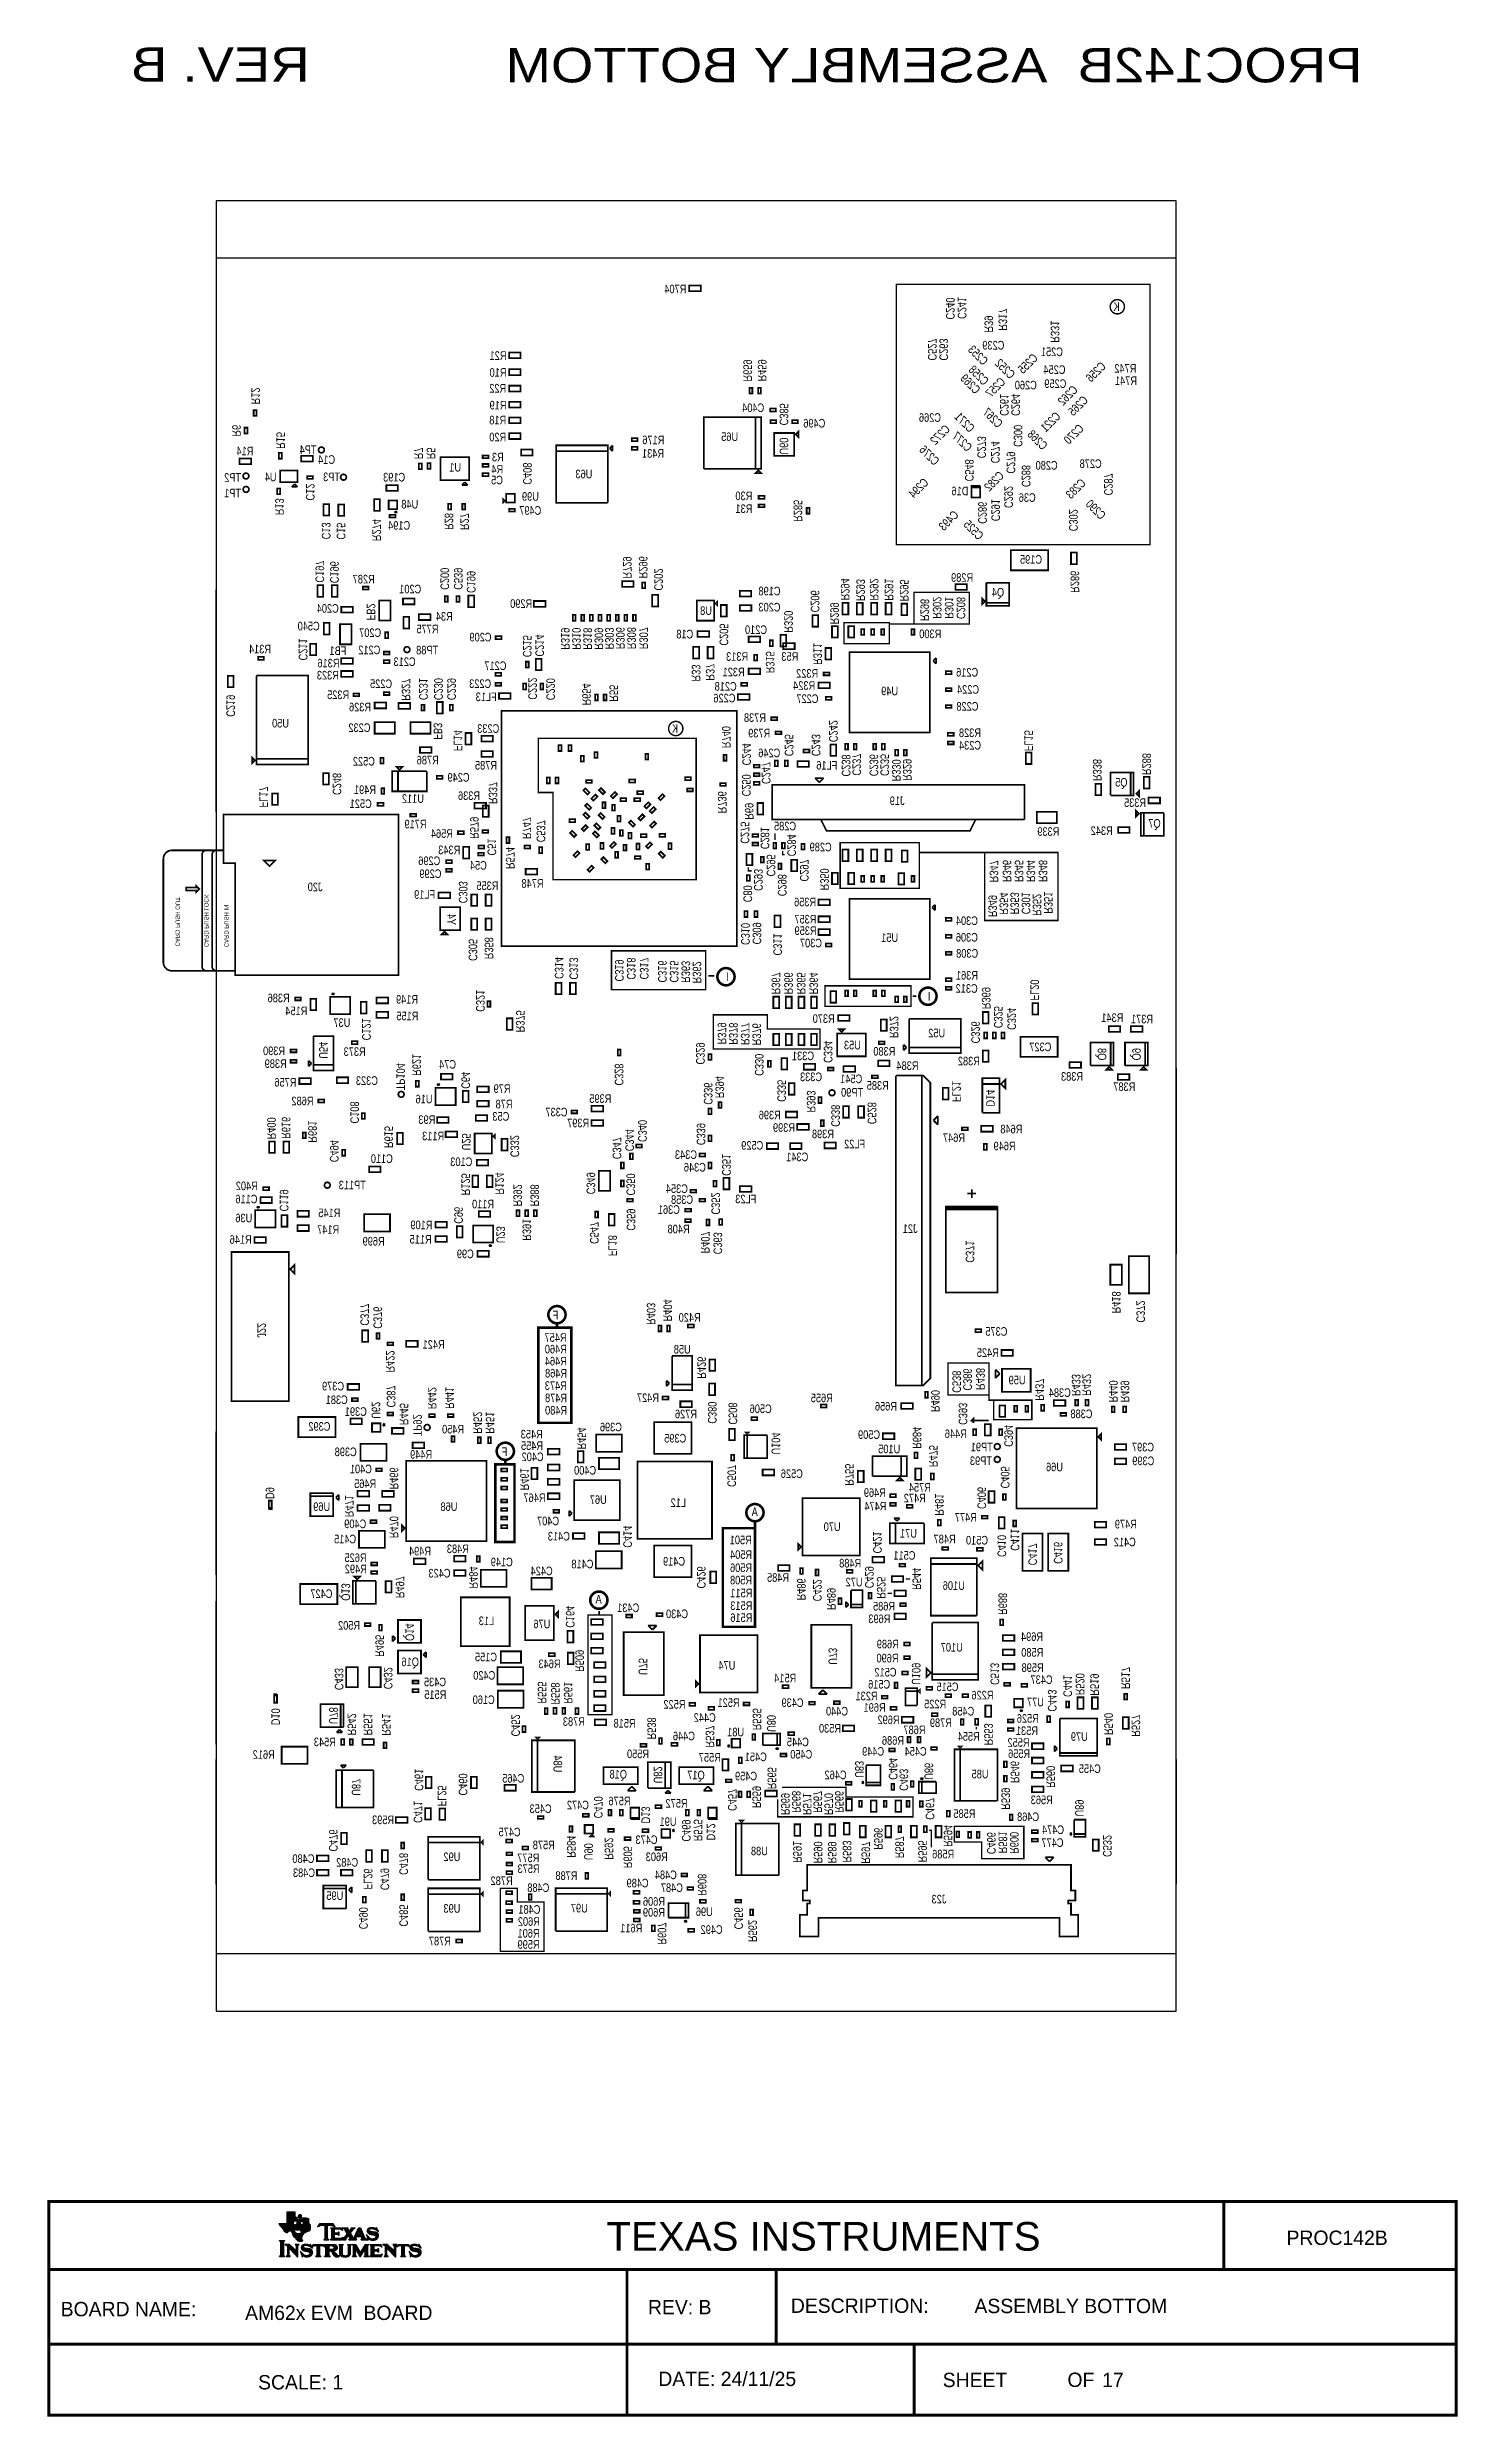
# Model space of a CAD drawing. Extents: x -19 to 106, y -45 to 165.
import ezdxf
from ezdxf.enums import TextEntityAlignment as Align

# ---------------------------------------------------------------- set-up
doc = ezdxf.new("R2010")
doc.units = 0
for name, color, linetype in [('BG_OUTLINE', 95, 'CONTINUOUS'), ('DF_TITLE_BLOCK', 2, 'CONTINUOUS'), ('PG_ASSEMBLY_BOTTOM', 52, 'CONTINUOUS'), ('RD_ASSEMBLY_BOTTOM', 52, 'CONTINUOUS')]:
    doc.layers.add(name, color=color, linetype=linetype)

msp = doc.modelspace()

# ---------------------------------------------------------------- texts
at = {"layer": 'DF_TITLE_BLOCK'}
for s, height, width, p in [('TEXAS INSTRUMENTS', 2.54, 1.05, (30.737302, -30.107128)), ('PROC142B', 1.27, 1.01, (90.948002, -29.599128)), ('BOARD NAME:', 1.27, 1.01, (-17.56918, -35.912044)), ('AM62x EVM  BOARD', 1.27, 1.01, (-1.24333, -36.242244)), ('REV: B', 1.27, 1.01, (34.420302, -35.737546)), ('DESCRIPTION:', 1.27, 1.01, (47.069502, -35.610546)), ('DATE: 24/11/25', 1.27, 1.01, (35.334702, -42.087546)), ('SHEET', 1.27, 1.01, (60.509404, -42.18432)), ('OF', 1.27, 1.01, (71.555102, -42.172128)), ('17', 1.27, 1.01, (74.622152, -42.189146))]:
    msp.add_text(s, height=height, dxfattribs=dict(at, width=width)).set_placement(p)
at = {"layer": 'DF_TITLE_BLOCK', "width": 1.01}
msp.add_text('SCALE: 1', height=1.27, dxfattribs=at).set_placement((3.67157, -42.389044), align=Align.CENTER)
at = {"layer": 'PG_ASSEMBLY_BOTTOM', "text_generation_flag": 2}
for s, height, width, p in [('REV. B', 3.048, 1.183333, (4.4704, 161.8996)), ('PROC142B  ASSEMBLY BOTTOM', 3.048, 1.183333, (97.663, 161.8488)), ('K', 0.762, 0.8, (76.1746, 141.605)), ('K', 0.762, 0.8, (37.084, 104.267)), ('I', 0.762, 0.8, (41.5544, 82.296)), ('I', 0.762, 0.8, (59.436, 80.5688)), ('F', 0.762, 0.8, (26.4922, 52.3494)), ('F', 0.762, 0.8, (21.971, 40.259)), ('A', 0.762, 0.8, (44.1452, 34.925)), ('A', 0.762, 0.8, (30.3276, 27.178))]:
    msp.add_text(s, height=height, dxfattribs=dict(at, width=width)).set_placement(p)
for s, p in [('CARD PUSH OUT', (-7.400798, 85.354668)), ('CARD PUSH LOCK', (-4.860798, 85.291168)), ('CARD PUSH IN', (-3.082798, 85.291168))]:
    msp.add_text(s, height=0.381, rotation=270, dxfattribs=at).set_placement(p)
at = {"layer": 'PG_ASSEMBLY_BOTTOM', "width": 1.01}
msp.add_text('ASSEMBLY BOTTOM', height=1.27, dxfattribs=at).set_placement((63.3222, -35.6362))
at = {"layer": 'RD_ASSEMBLY_BOTTOM', "text_generation_flag": 2, "width": 0.8}
for s, p in [('R704', (37.8206, 143.1798)), ('R10', (21.8948, 135.7884)), ('R21', (21.8948, 137.287)), ('R22', (21.8694, 134.3914)), ('R18', (21.8694, 131.572)), ('R19', (21.8948, 132.8928)), ('R20', (21.8694, 130.0734)), ('R14', (-0.508, 128.8288)), ('TP4', (5.080254, 128.960626)), ('C14', (6.724142, 128.078484)), ('U1', (17.876266, 127.39878)), ('TP1', (-1.6002, 125.1204)), ('TP2', (-1.6002, 126.492)), ('TP3', (7.163054, 126.547626)), ('C193', (12.9286, 126.5174)), ('D16', (62.7888, 125.2982)), ('U99', (24.765, 124.8156)), ('C195', (69.306948, 119.23776)), ('R289', (63.205106, 117.636036)), ('C204', (7.04723, 114.89944)), ('C201', (14.351, 116.6114)), ('R290', (24.173434, 115.3287)), ('U8', (40.0812, 114.7064)), ('C198', (46.1518, 116.4336)), ('C203', (46.1518, 115.0112)), ('Q4', (65.950846, 116.332254)), ('C540', (5.3594, 113.3348)), ('R775', (15.875, 113.0808)), ('R34', (17.137634, 114.1984)), ('C18', (38.4302, 112.6236)), ('C210', (44.959524, 113.0173)), ('FB1', (7.7216, 111.1504)), ('TP88', (15.8496, 111.20882)), ('R53', (47.7266, 110.6424)), ('R323', (7.0612, 108.9914)), ('R316', (7.112, 110.0582)), ('R321', (42.9768, 109.2708)), ('FL13', (21.031708, 107.074208)), ('C226', (42.164, 106.9594)), ('R324', (49.2252, 108.077)), ('C232', (9.8552, 104.3432)), ('R326', (9.906, 106.172)), ('C233', (21.2598, 104.267)), ('R786', (15.9004, 101.473)), ('R785', (21.0566, 101.0158)), ('FL16', (51.181, 101.0158)), ('R336', (19.558, 98.3234)), ('J19', (57.13857, 97.872296)), ('Q5', (76.87056, 99.50577)), ('R335', (78.51902, 97.705926)), ('Q7', (79.804768, 95.87484)), ('R339', (70.8406, 95.1484)), ('R342', (75.565, 95.2246)), ('R343', (17.8054, 93.5228)), ('J20', (5.6134, 90.2462)), ('FL19', (15.58163, 89.57564)), ('R355', (21.1836, 90.3478)), ('R748', (25.1714, 90.551)), ('R356', (49.308004, 88.910668)), ('R357', (49.333404, 87.386668)), ('R359', (49.345596, 86.374732)), ('R154', (4.2672, 79.2734)), ('R149', (14.0716, 80.29448)), ('U37', (8.0772, 78.23708)), ('R155', (14.097, 78.82128)), ('R370', (50.9524, 78.5876)), ('U52', (60.726828, 77.305662)), ('R341', (76.507086, 78.67269)), ('R371', (79.13116, 78.54823)), ('C331', (49.1236, 75.2856)), ('U53', (53.26761, 76.238862)), ('R382', (63.8048, 74.8284)), ('C327', (70.13067, 76.081382)), ('R756', (3.302, 72.9488)), ('C323', (10.5156, 73.1012)), ('C74', (17.428972, 74.534522)), ('C333', (49.8348, 73.4314)), ('C541', (53.3908, 73.2536)), ('R384', (58.3692, 74.422)), ('R383', (72.938132, 73.468484)), ('U16', (15.346172, 71.462646)), ('R79', (22.2504, 72.39)), ('R78', (22.4282, 71.0184)), ('R395', (31.17469, 71.507096)), ('TP90', (53.467, 72.0598)), ('R387', (77.563726, 72.555862)), ('R93', (15.593822, 69.644006)), ('C53', (22.1488, 69.9262)), ('R397', (29.21889, 69.348096)), ('R396', (46.1772, 70.0532)), ('R399', (47.437548, 68.944998)), ('R648', (67.564, 68.8086)), ('R113', (16.383, 68.199)), ('C343', (38.7604, 66.548)), ('C529', (44.6278, 67.3608)), ('C341', (48.6156, 66.3448)), ('FL22', (53.6448, 67.4878)), ('C110', (11.8364, 66.1924)), ('C103', (18.8722, 65.913)), ('C346', (39.5478, 65.4304)), ('C116', (-0.1524, 62.611)), ('TP113', (9.4488, 63.8556)), ('R110', (20.79879, 62.169548)), ('C354', (37.95649, 63.53048)), ('C358', (38.41369, 62.56528)), ('FL23', (44.008548, 62.619128)), ('U36', (-0.6096, 60.9346)), ('R145', (7.1882, 61.3918)), ('R109', (15.3416, 60.325)), ('R146', (-0.6604, 59.0296)), ('R147', (7.0866, 59.9186)), ('R115', (15.271242, 59.048904)), ('J21', (58.293, 59.9948)), ('C99', (18.9992, 57.7596)), ('R421', (16.422624, 49.74336)), ('R425', (65.4812, 49.022)), ('C379', (7.5184, 46.0502)), ('U59', (67.84213, 46.58614)), ('C384', (71.851266, 45.47616)), ('C391', (9.534398, 43.799506)), ('R726', (38.7604, 43.5864)), ('R656', (56.4642, 44.2722)), ('C392', (6.31063, 42.48404)), ('R453', (25.10663, 41.79824)), ('C396', (32.11703, 42.43324)), ('C395', (37.80917, 41.43756)), ('C509', (54.9656, 41.7576)), ('C398', (8.636, 40.2336)), ('R449', (15.3162, 40.005)), ('R455', (25.13203, 40.78224)), ('C402', (25.18283, 39.79164)), ('TP93', (64.8716, 39.4462)), ('TP91', (64.9478, 40.6654)), ('C397', (79.21879, 40.655748)), ('C399', (79.24419, 39.436548)), ('R465', (10.3632, 37.4142)), ('C400', (29.83103, 38.59784)), ('C526', (48.133, 38.3032)), ('R754', (59.4614, 37.084)), ('U66', (71.15937, 38.89756)), ('U68', (17.5514, 35.3822)), ('R467', (25.3492, 36.1696)), ('U67', (30.77083, 36.00704)), ('L12', (37.78885, 35.72764)), ('R479', (77.6986, 33.8328)), ('C415', (8.5852, 32.512)), ('R494', (15.2146, 31.4452)), ('R483', (18.5674, 31.6484)), ('C413', (27.5082, 32.766)), ('R501', (43.6118, 32.4358)), ('R504', (43.6372, 31.1404)), ('C412', (77.603858, 32.251396)), ('C423', (16.9418, 29.4894)), ('C149', (22.4536, 30.48)), ('C424', (25.9842, 29.6926)), ('C418', (29.591, 30.3022)), ('C419', (37.70757, 30.54096)), ('R508', (43.6372, 28.8798)), ('R506', (43.6372, 29.972)), ('R485', (46.9138, 29.1084)), ('U72', (53.4162, 28.702)), ('C427', (6.48843, 27.67584)), ('R513', (43.6626, 26.6192)), ('R511', (43.6626, 27.7368)), ('L13', (20.8026, 25.273)), ('U76', (25.781, 24.9936)), ('R516', (43.6626, 25.5524)), ('R693', (55.88, 25.4508)), ('R694', (69.3928, 23.876)), ('R580', (69.4182, 22.479)), ('Q16', (14.144498, 21.640038)), ('C420', (20.9042, 20.447)), ('C155', (21.0566, 22.0726)), ('R598', (69.4436, 21.1328)), ('C160', (20.8534, 18.288)), ('R518', (33.3248, 16.2052)), ('R692', (56.6928, 16.51)), ('U77', (69.469, 18.0848)), ('U81', (42.930318, 15.428214)), ('R530', (51.507136, 15.75816)), ('R552', (68.199, 14.5034)), ('R557', (40.8686, 13.1826)), ('R556', (68.2498, 13.5128)), ('C455', (74.50963, 12.18184)), ('C465', (23.471124, 11.331194)), ('Q18', (32.56153, 11.69416)), ('Q17', (39.44493, 11.61796)), ('U85', (64.5668, 11.7094)), ('R593', (11.946128, 7.654798)), ('R563', (70.2564, 9.4234)), ('U91', (36.946078, 7.498334)), ('C480', (4.894072, 4.220972)), ('C482', (8.76935, 3.890772)), ('U92', (17.816322, 4.38404)), ('U88', (45.0342, 4.9022)), ('C483', (4.944872, 2.976372)), ('U93', (17.816322, -0.18796)), ('U97', (29.093922, -0.16256)), ('U96', (40.1574, -0.4826))]:
    msp.add_text(s, height=0.762, dxfattribs=at).set_placement(p)
for s, rotation, p in [('C240', 270, (60.8076, 141.8336)), ('C241', 270, (61.849, 141.8844)), ('R39', 270, (64.2112, 140.454126)), ('R317', 270, (65.4558, 140.843)), ('R331', 270, (70.0786, 139.7762)), ('C527', 270, (59.2074, 138.2014)), ('C263', 270, (60.2234, 138.2014)), ('C253', 315, (63.38316, 137.42416)), ('R659', 270, (42.858944, 136.343644)), ('R459', 270, (44.152058, 136.355074)), ('C258', 315, (63.43396, 135.64616)), ('C252', 315, (65.77076, 136.23036)), ('C255', 45, (68.316094, 136.68756)), ('C256', 45, (74.335894, 135.95096)), ('R12', 270, (-0.6858, 134.0866)), ('C269', 315, (62.69736, 134.88416)), ('C257', 45, (65.445894, 134.57936)), ('C264', 270, (66.5988, 133.2992)), ('C262', 45, (71.84644, 133.867906)), ('C385', 270, (46.0756, 132.461)), ('C271', 315, (62.18936, 131.48056)), ('C267', 315, (64.67856, 131.88696)), ('C261', 270, (65.5828, 133.2992)), ('C221', 45, (70.322694, 131.53136)), ('C265', 45, (72.76084, 132.953506)), ('R6', 270, (-2.3876, 131.0132)), ('R15', 270, (1.524, 130.1496)), ('C272', 45, (60.543694, 130.38836)), ('C277', 315, (61.96076, 129.77876)), ('C273', 270, (63.579248, 129.550414)), ('C274', 270, (64.78651, 129.10312)), ('C300', 270, (66.802, 130.556)), ('C268', 315, (68.64096, 129.93116)), ('C270', 45, (72.380094, 130.43916)), ('R7', 270, (13.7414, 129.0066)), ('R5', 270, (14.8336, 129.0066)), ('C276', 315, (59.06516, 128.55956)), ('C548', 270, (62.484, 127.508)), ('C279', 270, (66.167, 128.1938)), ('C12', 270, (4.1402, 125.5776)), ('C294', 45, (58.638694, 125.66396)), ('C282', 45, (65.318894, 126.27356)), ('C292', 270, (65.9638, 125.1458)), ('C288', 270, (67.5132, 127)), ('C283', 45, (72.55764, 125.612906)), ('C287', 270, (74.803, 126.2634)), ('R13', 270, (1.4224, 124.2822)), ('R285', 270, (47.314358, 123.919996)), ('C493', 45, (61.305694, 122.79376)), ('C286', 270, (63.6524, 123.7488)), ('C291', 270, (64.8208, 123.9774)), ('C302', 270, (71.7042, 123.0884)), ('C290', 315, (73.79716, 123.75896)), ('R28', 270, (16.42618, 122.977656)), ('R27', 270, (17.8054, 122.9614)), ('C525', 315, (62.97676, 121.95556)), ('R296', 270, (33.615884, 118.9228)), ('C200', 270, (16.0528, 117.9068)), ('C539', 270, (17.2466, 117.9068)), ('R302', 270, (59.6392, 115.3414)), ('R301', 270, (60.706, 115.3414)), ('C208', 270, (61.7474, 115.316)), ('R319', 270, (26.7208, 112.5982)), ('R310', 270, (27.7114, 112.5982)), ('R318', 270, (28.702, 112.5982)), ('R309', 270, (29.6926, 112.5982)), ('R303', 270, (30.6324, 112.6236)), ('R306', 270, (31.5976, 112.649)), ('R308', 270, (32.5882, 112.649)), ('R307', 270, (33.655, 112.649)), ('C215', 270, (23.350474, 111.938054)), ('R315', 270, (44.8564, 110.5154)), ('C231', 270, (14.16431, 108.141008)), ('C229', 270, (16.655034, 108.141008)), ('C222', 270, (23.8252, 108.1786)), ('C220', 270, (25.4254, 108.1278)), ('R654', 270, (28.6004, 107.6706)), ('R55', 270, (31.0134, 107.7722)), ('R740', 270, (40.9702, 103.886)), ('C244', 270, (42.7736, 102.362)), ('C245', 270, (46.5328, 103.1748)), ('C243', 270, (48.9204, 103.1748)), ('C247', 270, (44.5008, 100.711)), ('C238', 270, (51.581558, 101.375464)), ('C237', 270, (52.521358, 101.451664)), ('C236', 270, (54.036976, 101.400864)), ('C235', 270, (55.002176, 101.426264)), ('R330', 270, (56.035702, 100.943664)), ('R329', 270, (56.994298, 100.986336)), ('R736', 270, (40.6146, 98.1202)), ('C250', 270, (42.7482, 99.6188)), ('R579', 270, (18.669, 95.8596)), ('R747', 270, (23.3172, 95.8342)), ('C537', 270, (24.5618, 95.5548)), ('C51', 270, (20.2184, 94.1578)), ('C275', 270, (42.6212, 95.4278)), ('C281', 270, (44.3992, 94.9452)), ('C284', 270, (46.7614, 94.3102)), ('R574', 270, (21.844, 93.1926)), ('C295', 270, (44.9326, 92.5322)), ('C80', 270, (42.8752, 90.0176)), ('C298', 270, (45.9232, 90.7796)), ('R354', 270, (65.543938, 89.152476)), ('R353', 270, (66.509138, 89.177876)), ('C301', 270, (67.501262, 89.180924)), ('R351', 270, (69.48297, 89.231724)), ('C310', 270, (42.672, 86.4616)), ('C309', 270, (43.688, 86.5124)), ('C318', 270, (32.556958, 83.392264)), ('C317', 270, (33.7058, 83.4136)), ('C316', 270, (35.317176, 83.138264)), ('C315', 270, (36.358576, 83.138264)), ('R363', 270, (37.3888, 83.1088)), ('R362', 270, (38.3794, 83.058)), ('C321', 270, (19.20621, 80.543908)), ('C325', 270, (65.0494, 79.0956)), ('C324', 270, (66.2432, 78.9432)), ('C326', 270, (63.0428, 77.7494)), ('U54', 270, (5.3086, 76.1746)), ('R621', 270, (13.56995, 74.871072)), ('C330', 270, (43.8912, 74.8792)), ('C334', 270, (49.9872, 76.0222)), ('R394', 270, (40.39743, 72.895968)), ('C108', 270, (8.06958, 70.658736)), ('R393', 270, (48.4886, 71.628)), ('R681', 270, (4.3434, 68.961)), ('C494', 270, (6.263386, 67.228466)), ('R392', 270, (22.503892, 63.321184)), ('R388', 270, (24.013668, 63.316104)), ('R391', 270, (23.316692, 60.273184)), ('C547', 270, (29.2862, 59.9948)), ('R407', 270, (39.116, 59.1566)), ('C363', 270, (40.222932, 59.07786)), ('C376', 270, (10.121138, 52.49164)), ('R403', 270, (34.3154, 52.832)), ('R404', 270, (35.7886, 53.1368)), ('R422', 270, (11.2268, 48.6156)), ('C387', 270, (11.303, 45.5168)), ('R442', 270, (14.9352, 45.3644)), ('R441', 270, (16.4846, 45.3898)), ('C386', 270, (62.3316, 47.0154)), ('R438', 270, (63.4746, 47.0662)), ('R437', 270, (68.707254, 46.11624)), ('R433', 270, (71.94423, 46.52264)), ('R432', 270, (72.88403, 46.54804)), ('R440', 270, (75.24623, 45.96384)), ('R439', 270, (76.26223, 45.96384)), ('U62', 270, (9.9568, 44.2976)), ('R452', 270, (18.974308, 43.190922)), ('R451', 270, (20.066508, 43.190922)), ('R490', 270, (59.4868, 45.1104)), ('U104', 270, (45.3644, 41.3512)), ('R684', 270, (57.8612, 41.8592)), ('C394', 270, (65.9638, 42.037)), ('R475', 270, (59.309, 40.2336)), ('C507', 270, (41.4528, 38.481)), ('C405', 270, (65.659, 38.354)), ('R481', 270, (59.8424, 35.941)), ('C411', 270, (66.53403, 32.83204)), ('R484', 270, (18.5928, 29.4894)), ('R486', 270, (47.620428, 28.436824)), ('C429', 270, (53.6448, 29.5148)), ('C422', 270, (49.03597, 28.357576)), ('R489', 270, (50.277776, 27.59329)), ('R688', 270, (65.448434, 27.1526)), ('R495', 270, (10.287, 23.4442)), ('U73', 270, (50.40757, 22.51456)), ('U75', 270, (33.59023, 21.60524)), ('C513', 270, (64.7446, 20.955)), ('R517', 270, (76.327, 20.5994)), ('R555', 270, (24.6634, 19.304)), ('R558', 270, (25.836372, 19.2151)), ('R561', 270, (26.9748, 19.2786)), ('C443', 270, (69.8246, 18.5928)), ('C441', 270, (71.1962, 19.8882)), ('U78', 270, (6.20014, 17.2593)), ('R542', 270, (7.823708, 16.491966)), ('R541', 270, (10.8712, 16.4592)), ('C452', 270, (22.3266, 16.397224)), ('R538', 270, (34.3662, 16.129)), ('R535', 270, (43.688, 16.9418)), ('R540', 270, (74.81443, 16.52524)), ('R537', 270, (39.5224, 15.4178)), ('U82', 270, (34.925, 12.016232)), ('C464', 270, (55.74411, 12.55776)), ('R546', 270, (66.5226, 12.2682)), ('U87', 270, (8.208772, 10.918952)), ('C457', 270, (41.5036, 9.8044)), ('R559', 270, (43.6626, 10.0584)), ('R568', 270, (47.1678, 9.6266)), ('R567', 270, (49.0728, 9.6266)), ('R566', 270, (50.9778, 9.6266)), ('C463', 270, (56.6928, 11.5824)), ('R539', 270, (65.7098, 9.906)), ('C470', 270, (29.6418, 9.144)), ('C467', 270, (59.0042, 9.017)), ('U89', 270, (72.238108, 9.079484)), ('R584', 270, (27.2542, 5.6642)), ('R592', 270, (30.5816, 5.4864)), ('C469', 270, (37.42817, 7.089394)), ('R575', 270, (38.46957, 7.114794)), ('R587', 270, (56.3118, 5.6134)), ('C466', 270, (64.4398, 5.969)), ('R581', 270, (65.4558, 6.0452)), ('R600', 270, (66.4718, 5.9944)), ('C478', 270, (12.40917, 4.13258)), ('R605', 270, (32.258, 4.7244)), ('R608', 270, (38.8366, 2.286)), ('C490', 270, (8.85317, -0.67564)), ('C485', 270, (12.40917, -0.43942)), ('C456', 270, (42.0624, -0.6858)), ('R607', 270, (35.2806, -2.032)), ('R562', 270, (43.307, -1.8034))]:
    msp.add_text(s, height=0.762, rotation=rotation, dxfattribs=at).set_placement(p, align=Align.CENTER)
for s, p in [('C239', (64.9986, 138.2014)), ('C251', (70.1802, 137.6172)), ('C254', (70.4088, 136.0424)), ('R742', (76.6826, 136.144)), ('C260', (67.8688, 134.6708)), ('C259', (70.485, 134.7978)), ('R741', (76.7334, 135.0518)), ('C404', (43.7388, 132.6642)), ('C266', (59.3852, 131.8006)), ('R176', (34.8996, 129.8194)), ('U65', (41.656, 130.0988)), ('C496', (49.149, 131.2926)), ('R4', (21.082, 127.2286)), ('R3', (21.1328, 128.2954)), ('R431', (34.8742, 128.6256)), ('C280', (69.711824, 127.568452)), ('C278', (73.610216, 127.716534)), ('U4', (1.016, 126.5428)), ('C5', (21.0566, 126.2634)), ('U63', (28.7528, 126.7968)), ('U48', (13.335, 124.1298)), ('C497', (24.003, 123.571)), ('R30', (42.909236, 124.864114)), ('R31', (42.918126, 123.727972)), ('C36', (67.9958, 124.714)), ('C194', (12.3952, 122.2502)), ('R287', (9.25703, 117.49024)), ('C207', (9.8298, 112.7506)), ('R300', (59.4106, 112.649)), ('R314', (0.0762, 111.3028)), ('C212', (9.7536, 111.2266)), ('C209', (19.594322, 112.359694)), ('R313', (42.3164, 110.6424)), ('C213', (12.8778, 110.1852)), ('C217', (20.915122, 109.825028)), ('R322', (48.514, 109.1438)), ('C216', (62.679072, 109.24921)), ('R325', (6.99643, 107.25404)), ('C225', (10.795, 108.2294)), ('C223', (19.568922, 108.24083)), ('C218', (41.3004, 108.0008)), ('C227', (48.5394, 106.9086)), ('U49', (55.8165, 107.59313)), ('C228', (62.704472, 106.229404)), ('C224', (62.755272, 107.726734)), ('U50', (1.892554, 104.737662)), ('R738', (43.8912, 105.2322)), ('R739', (44.2722, 103.8606)), ('C246', (45.1612, 102.108)), ('C234', (62.931294, 102.789228)), ('R328', (62.925706, 103.890572)), ('C522', (9.271, 101.3714)), ('C249', (17.653, 99.949)), ('R491', (9.3726, 98.8568)), ('U112', (13.6144, 98.0694)), ('C521', (8.9916, 97.6122)), ('R719', (13.843, 95.8088)), ('R564', (16.1798, 94.9706)), ('C285', (46.5582, 95.631)), ('C289', (49.7078, 93.7768)), ('C296', (15.0622, 92.5576)), ('C54', (19.4056, 92.1512)), ('C299', (15.1638, 91.4146)), ('C307', (48.850804, 85.278468)), ('U51', (55.8165, 85.74913)), ('C304', (62.653672, 87.25281)), ('C306', (62.653672, 85.781134)), ('C308', (62.679072, 84.360004)), ('C312', (62.6364, 81.2546)), ('R361', (62.6618, 82.423)), ('R386', (1.7272, 80.4164)), ('R390', (1.32207, 75.733656)), ('R373', (8.4582, 75.6666)), ('R380', (55.3466, 75.692)), ('R389', (1.465834, 74.602848)), ('R385', (54.7624, 72.6694)), ('R682', (3.8354, 71.2978)), ('C337', (26.32329, 70.31228)), ('R398', (49.911, 68.3768)), ('R647', (61.510164, 68.042028)), ('R649', (65.9892, 67.31)), ('R402', (-1.0922, 63.7794)), ('C361', (36.273232, 61.68136)), ('R699', (10.1346, 58.8772)), ('R408', (37.132768, 59.95924)), ('R420', (38.11397, 52.13096)), ('R457', (26.239724, 50.354992)), ('C375', (65.26403, 50.89144)), ('R464', (26.265124, 48.259492)), ('R460', (26.265124, 49.326292)), ('U58', (37.453316, 49.313592)), ('R473', (26.262076, 46.101508)), ('R468', (26.287476, 47.193708)), ('C381', (6.86943, 44.84624)), ('R480', (26.289, 43.9166)), ('R478', (26.287476, 45.009308)), ('R427', (34.42208, 45.024802)), ('C506', (44.3992, 44.0436)), ('R655', (49.8094, 45.0088)), ('C388', (72.797924, 43.59656)), ('R450', (17.1704, 42.2402)), ('R446', (61.6712, 41.8338)), ('U105', (55.7784, 40.4876)), ('C401', (9.00557, 38.716204)), ('U69', (5.5372, 35.3822)), ('R469', (54.5084, 36.6268)), ('R474', (54.551072, 35.42284)), ('R472', (58.039, 36.1442)), ('C409', (8.509, 33.8582)), ('C407', (25.5778, 34.1122)), ('U70', (50.7238, 33.6042)), ('U71', (57.4802, 33.02)), ('R477', (62.5602, 34.4424)), ('R625', (8.5344, 30.861)), ('C511', (57.1246, 31.0642)), ('R487', (60.6806, 32.512)), ('C510', (63.5508, 32.4104)), ('R492', (8.5598, 29.8704)), ('R488', (52.324, 30.3784)), ('R685', (55.3212, 26.5684)), ('U106', (61.4934, 28.3972)), ('R502', (7.961376, 24.86914)), ('C431', (32.677862, 26.42616)), ('C430', (36.99637, 25.89276)), ('R689', (55.6514, 23.2156)), ('U107', (61.3156, 22.9362)), ('R643', (25.7048, 21.463)), ('U74', (41.41343, 21.32584)), ('C512', (55.4482, 20.7264)), ('R690', (55.626, 21.971)), ('C435', (15.5702, 19.8628)), ('R515', (15.5956, 18.7452)), ('R514', (46.57217, 20.20316)), ('R231', (53.7718, 18.6182)), ('C516', (54.8894, 19.6596)), ('C515', (60.9346, 19.431)), ('R226', (64.0334, 18.6944)), ('C437', (69.2658, 20.066)), ('R783', (27.8638, 16.3576)), ('R522', (36.76777, 17.879822)), ('C442', (39.4462, 16.7132)), ('R521', (41.5544, 18.034)), ('C439', (47.2186, 18.034)), ('C440', (51.1556, 17.272)), ('R691', (54.483, 17.6022)), ('R225', (59.8424, 17.907)), ('R789', (60.3504, 16.256)), ('C458', (62.3316, 17.272)), ('R526', (68.0466, 16.637)), ('R543', (5.8166, 14.5542)), ('C446', (37.604954, 15.078202)), ('C445', (47.687484, 14.551914)), ('R686', (56.1086, 14.6812)), ('R687', (58.0136, 15.621)), ('R554', (62.8142, 15.0368)), ('R531', (67.9704, 15.5448)), ('U79', (72.60463, 15.02664)), ('R612', (0.4064, 13.4366)), ('R550', (33.53943, 13.496036)), ('C451', (43.9674, 13.2334)), ('C450', (47.992284, 13.45946)), ('C449', (54.356, 13.716)), ('C454', (58.1152, 13.716)), ('C459', (43.1038, 11.5316)), ('C462', (51.0286, 11.6332)), ('C453', (24.9174, 8.636)), ('C472', (28.2194, 8.9662)), ('R576', (31.9024, 9.3218)), ('R572', (36.952428, 9.121394)), ('R585', (62.4332, 8.2042)), ('C468', (68.072, 7.9248)), ('C475', (22.1742, 6.5786)), ('C473', (34.29, 5.8928)), ('C477', (70.231, 5.6388)), ('C474', (70.2818, 6.7818)), ('R577', (23.8252, 4.2926)), ('R578', (25.1968, 5.4356)), ('R603', (35.19932, 4.38404)), ('R586', (60.5536, 4.6228)), ('R782', (21.463, 2.2606)), ('R573', (23.8506, 3.3274)), ('C488', (24.7142, 1.651)), ('R788', (27.2034, 2.7178)), ('C489', (33.5026, 2.0574)), ('C484', (36.002722, 2.784348)), ('C487', (36.538662, 1.649222)), ('U95', (6.697726, 0.945134)), ('C481', (23.9268, -0.2794)), ('R606', (34.9504, 0.4318)), ('R609', (34.9504, -0.5334)), ('J23', (60.18657, 0.635)), ('R601', (23.8506, -2.3876)), ('R602', (23.876, -1.3462)), ('R611', (32.9438, -1.9304)), ('C492', (40.0558, -2.0574)), ('R787', (16.002, -3.0734)), ('R599', (23.8506, -3.3782))]:
    msp.add_text(s, height=0.762, dxfattribs=at).set_placement(p, align=Align.CENTER)
for s, p in [('U60', (46.0756, 128.905)), ('C408', (23.368, 126.238)), ('C13', (5.55244, 121.39803)), ('C15', (6.87324, 121.37263)), ('R274', (10.033, 121.2342)), ('R729', (32.2072, 117.9322)), ('C197', (4.98983, 117.56644)), ('C196', (6.28777, 117.51056)), ('C199', (18.389092, 116.648992)), ('C202', (34.9758, 116.8654)), ('R294', (51.499262, 115.998498)), ('R293', (52.869338, 115.928902)), ('R292', (54.063138, 115.979702)), ('R291', (55.385462, 115.973098)), ('R295', (56.723026, 115.897406)), ('R286', (71.8312, 116.6622)), ('FB2', (9.525, 114.2238)), ('C206', (48.83404, 114.93373)), ('R299', (50.557938, 113.863882)), ('R298', (58.547, 114.173)), ('C205', (40.760396, 111.991902)), ('R320', (46.482, 113.1316)), ('C211', (3.513074, 110.678214)), ('C214', (24.452326, 111.023146)), ('R311', (49.06137, 110.27918)), ('C230', (15.494, 107.1626)), ('R33', (38.3032, 108.8136)), ('R37', (39.5478, 108.8898)), ('C219', (-2.900934, 105.687368)), ('R327', (12.6238, 107.1118)), ('FB3', (15.4432, 103.6574)), ('C242', (50.45583, 103.439722)), ('FL14', (17.2212, 102.6414)), ('FL15', (67.7418, 102.6414)), ('C248', (6.507226, 98.766884)), ('R338', (73.8124, 99.9998)), ('R288', (78.19263, 100.52304)), ('FL17', (0.011938, 97.658682)), ('R337', (20.32, 97.9678)), ('R69', (43.0022, 96.5708)), ('C297', (47.879, 91.1098)), ('R347', (64.6684, 91.0336)), ('R346', (65.823338, 91.062302)), ('R345', (66.890138, 91.062302)), ('R344', (67.933062, 91.055698)), ('R348', (69.0118, 91.059)), ('C303', (17.6784, 89.1794)), ('C293', (43.815, 90.2716)), ('R350', (49.668938, 90.318082)), ('Y4', (16.65097, 87.25916)), ('R349', (64.553338, 87.955882)), ('R352', (68.4784, 88.0618)), ('R358', (19.9644, 84.2264)), ('C311', (45.5168, 84.5566)), ('C305', (18.542, 84.074)), ('C314', (26.17724, 82.47888)), ('C313', (27.47264, 82.42808)), ('C319', (31.50743, 82.256122)), ('R367', (45.36567, 81.112868)), ('R366', (46.48327, 81.112868)), ('R365', (47.60087, 81.112868)), ('R364', (48.71847, 81.112868)), ('FL20', (68.2752, 80.5688)), ('R369', (63.9826, 79.8068)), ('C121', (9.1186, 77.04328)), ('R375', (22.73935, 77.753972)), ('R379', (40.5892, 76.6826)), ('R378', (41.6052, 76.6572)), ('R377', (42.6466, 76.6318)), ('R376', (43.6626, 76.6064)), ('R372', (55.8292, 77.2414)), ('C329', (38.6842, 74.9046)), ('Q8', (74.236326, 75.272646)), ('Q9', (77.284326, 75.272646)), ('TP104', (12.1412, 72.6186)), ('C64', (17.90446, 72.759062)), ('C328', (31.484062, 73.044304)), ('C335', (45.8724, 71.6026)), ('C336', (39.37, 71.3486)), ('C528', (53.8734, 69.6214)), ('FL21', (61.352938, 71.585582)), ('D14', (64.363346, 71.18096)), ('R400', (0.7112, 68.2752)), ('R616', (2.0066, 68.326)), ('R615', (11.09345, 67.507866)), ('C340', (33.5534, 68.0466)), ('C339', (38.735, 67.7672)), ('C338', (50.6476, 69.3928)), ('U25', (17.9578, 67.31)), ('C332', (22.2504, 66.7004)), ('C347', (31.2928, 66.5226)), ('C344', (32.41548, 67.22491)), ('R125', (17.907, 63.3222)), ('R124', (20.9042, 63.3984)), ('C349', (28.98648, 63.41491)), ('C350', (32.51708, 63.31331)), ('C351', (40.98671, 65.04432)), ('C119', (1.8288, 61.8998)), ('C352', (40.03929, 61.62548)), ('C96', (17.272254, 60.805568)), ('C359', (32.5374, 60.198)), ('U23', (21.003006, 59.086496)), ('FL18', (30.9118, 57.9374)), ('C371', (62.5475, 57.362344)), ('R418', (75.50023, 52.87264)), ('C377', (8.9662, 51.7906)), ('C372', (77.65923, 52.05984)), ('J22', (-0.16637, 50.71364)), ('R426', (38.792912, 47.08906)), ('C538', (61.3664, 45.847)), ('R445', (12.446, 42.9768)), ('C380', (39.731442, 43.108118)), ('C508', (41.5544, 43.0276)), ('C393', (61.9252, 43.0022)), ('TP92', (13.6398, 41.9862)), ('R454', (28.18257, 40.82796)), ('R466', (11.557, 37.2872)), ('R461', (23.114, 37.211)), ('R755', (51.8668, 37.6174)), ('D9', (0.57404, 36.44392)), ('R471', (7.5946, 34.8234)), ('C406', (63.59017, 35.55492)), ('R470', (11.557, 32.9692)), ('C414', (32.2326, 32.131)), ('C421', (54.356, 31.623)), ('C410', (65.36563, 31.30804)), ('C417', (68.092828, 30.5689)), ('C416', (70.353428, 30.6959)), ('R497', (12.0904, 27.6606)), ('C426', (38.7604, 28.5242)), ('R525', (54.6862, 27.6098)), ('R544', (57.8358, 28.3972)), ('Q13', (7.2898, 27.432)), ('Q14', (12.954762, 23.872698)), ('C164', (27.1526, 25.0444)), ('C433', (6.695186, 19.522948)), ('C432', (11.038586, 19.599148)), ('R509', (27.9908, 21.1328)), ('U109', (57.785, 19.9898)), ('R520', (72.297544, 19.06524)), ('R519', (73.574656, 19.03476)), ('D10', (1.08458, 16.41475)), ('R551', (9.2456, 15.5194)), ('U80', (44.969684, 15.822168)), ('R527', (77.228954, 15.395194)), ('R553', (64.1858, 14.6304)), ('U84', (26.0604, 12.2428)), ('R565', (45.0088, 10.7442)), ('U83', (52.7558, 11.7602)), ('U86', (58.9026, 11.5824)), ('R560', (69.6976, 10.8712)), ('C461', (13.769086, 10.60196)), ('FL25', (15.810738, 9.224772)), ('C460', (17.668494, 10.19556)), ('C471', (13.678662, 7.763256)), ('D13', (33.84677, 7.714996)), ('R569', (46.2026, 8.4582)), ('R571', (48.133, 8.4582)), ('R570', (50.038, 8.4582)), ('C476', (6.183122, 5.23621)), ('D12', (39.61257, 6.216396)), ('R596', (54.4322, 5.3848)), ('R594', (60.6044, 5.6388)), ('C532', (74.7014, 4.7498)), ('U90', (28.7782, 4.4704)), ('R591', (47.272956, 4.225798)), ('R590', (49.101756, 4.174998)), ('R589', (50.346356, 4.174998)), ('R583', (51.667156, 4.25704)), ('R597', (53.318156, 4.15544)), ('R595', (58.3438, 4.2672)), ('FL26', (9.267444, 1.872742)), ('C479', (10.747756, 1.810258))]:
    msp.add_text(s, height=0.762, rotation=270, dxfattribs=at).set_placement(p)

# ---------------------------------------------------------------- linework, layer by layer
at = {"layer": 'BG_OUTLINE'}
for points in [[(81.190084, 146.286728), (81.190084, 151.366728), (-3.809746, 151.366728), (-3.809746, 146.286728)], [(-3.809746, -3.81), (-3.809746, -8.89), (81.190084, -8.89), (81.190084, -3.81)]]:
    msp.add_lwpolyline(points, dxfattribs=at)
msp.add_lwpolyline([(-3.809746, -3.81), (81.190084, -3.81), (81.190084, 146.286728), (-3.809746, 146.286728)], close=True, dxfattribs=at)
at = {"layer": 'BG_OUTLINE', "const_width": 0.1524}
for points in [[(-3.809746, 116.93906), (-3.809746, 97.25406)], [(81.1784, 58.115454), (81.1784, 74.625454)], [(-3.809746, 42.408094), (-3.809746, 29.708094)], [(-3.809746, 27.408124), (-3.809746, 14.708124)], [(-3.809746, 13.388848), (-3.809746, 2.339848)], [(81.190084, 2.339848), (81.190084, 13.388848)]]:
    msp.add_lwpolyline(points, dxfattribs=at)
at = {"layer": 'DF_TITLE_BLOCK', "const_width": 0.254}
for points in [[(-0.838708, -25.746202), (105.968292, -25.746202), (105.968292, -44.669202), (-18.618708, -44.669202), (-18.618708, -25.746202), (5.003292, -25.746202)], [(85.401658, -25.746202), (85.401658, -31.748984)], [(-18.618708, -31.77032), (105.968292, -31.77032)], [(32.559498, -38.37432), (32.567118, -31.77032)], [(45.767498, -38.37432), (45.775118, -31.77032)], [(-18.618708, -38.37432), (105.924604, -38.37432)], [(32.559752, -44.648628), (32.559752, -38.362128)], [(57.978802, -44.585128), (57.978802, -38.489128)]]:
    msp.add_lwpolyline(points, dxfattribs=at)
at = {"layer": 'DF_TITLE_BLOCK'}
for points in [[(2.478024, -27.686762), (2.478024, -26.658062)], [(2.478024, -27.686762), (2.478024, -26.658062)], [(2.478024, -27.686762), (2.478024, -26.658062)], [(2.478024, -26.658062), (3.155188, -26.658062)], [(2.478024, -26.658062), (3.155188, -26.658062)], [(2.478024, -26.658062), (3.155188, -26.658062)], [(2.478024, -26.661364), (3.155188, -26.661364)], [(2.478024, -26.666952), (3.155188, -26.666952)], [(2.478024, -26.67254), (3.155188, -26.67254)], [(2.478024, -26.678382), (3.155188, -26.678382)], [(2.478024, -26.68397), (3.155188, -26.68397)], [(2.478024, -26.689558), (3.155188, -26.689558)], [(2.478024, -26.695146), (3.155188, -26.695146)], [(2.478024, -26.700734), (3.155188, -26.700734)], [(2.478024, -26.706322), (3.155188, -26.706322)], [(2.478024, -26.71191), (3.155188, -26.71191)], [(2.478024, -26.717498), (3.155188, -26.717498)], [(2.478024, -26.72334), (3.155188, -26.72334)], [(2.478024, -26.728928), (3.155188, -26.728928)], [(2.478024, -26.734516), (3.155188, -26.734516)], [(2.478024, -26.740104), (3.155188, -26.740104)], [(2.478024, -26.745692), (3.155188, -26.745692)], [(2.478024, -26.75128), (3.155188, -26.75128)], [(2.478024, -26.756868), (3.155188, -26.756868)], [(2.478024, -26.762456), (3.155188, -26.762456)], [(2.478024, -26.768298), (3.155188, -26.768298)], [(2.478024, -26.773886), (3.155188, -26.773886)], [(2.478024, -26.779474), (3.155188, -26.779474)], [(2.478024, -26.785062), (3.155188, -26.785062)], [(2.478024, -26.79065), (3.155188, -26.79065)], [(2.478024, -26.796492), (3.155188, -26.796492)], [(2.478024, -26.80208), (3.155188, -26.80208)], [(2.478024, -26.807414), (3.155188, -26.807414)], [(2.478024, -26.813256), (3.155188, -26.813256)], [(2.478024, -26.818844), (3.155188, -26.818844)], [(2.478024, -26.824432), (3.155188, -26.824432)], [(2.478024, -26.83002), (3.155188, -26.83002)], [(2.478024, -26.835608), (3.155188, -26.835608)], [(2.478024, -26.84145), (3.155188, -26.84145)], [(2.478024, -26.847038), (3.155188, -26.847038)], [(2.478024, -26.852626), (3.155188, -26.852626)], [(2.478024, -26.858214), (3.155188, -26.858214)], [(2.478024, -26.863802), (3.155188, -26.863802)], [(2.478024, -26.86939), (3.155188, -26.86939)], [(2.478024, -26.874978), (3.155188, -26.874978)], [(2.478024, -26.880566), (3.155188, -26.880566)], [(2.478024, -26.886408), (3.155188, -26.886408)], [(2.478024, -26.891996), (3.155188, -26.891996)], [(2.478024, -26.897584), (3.155188, -26.897584)], [(2.478024, -26.903172), (3.155188, -26.903172)], [(2.478024, -26.90876), (3.155188, -26.90876)], [(2.478024, -26.914348), (3.155188, -26.914348)], [(2.478024, -26.919936), (3.155188, -26.919936)], [(2.478024, -26.925524), (3.155188, -26.925524)], [(2.478024, -26.931366), (3.155188, -26.931366)], [(2.478024, -26.936954), (3.155188, -26.936954)], [(2.478024, -26.942542), (3.155188, -26.942542)], [(2.478024, -26.94813), (3.155188, -26.94813)], [(2.478024, -26.953718), (3.155188, -26.953718)], [(2.478024, -26.959306), (3.155188, -26.959306)], [(2.478024, -26.964894), (3.155188, -26.964894)], [(2.478024, -26.970482), (3.155188, -26.970482)], [(2.478024, -26.976324), (3.155188, -26.976324)], [(2.478024, -26.981912), (3.155188, -26.981912)], [(2.478024, -26.9875), (3.155188, -26.9875)], [(2.478024, -26.993088), (3.155188, -26.993088)], [(2.478024, -26.998676), (3.155188, -26.998676)], [(2.478024, -27.004518), (3.155188, -27.004518)], [(2.478024, -27.010106), (3.155188, -27.010106)], [(2.478024, -27.01544), (3.155188, -27.01544)], [(2.478024, -27.021282), (3.155188, -27.021282)], [(2.478024, -27.02687), (3.155188, -27.02687)], [(2.478024, -27.032458), (3.155188, -27.032458)], [(2.478024, -27.038046), (3.155188, -27.038046)], [(2.478024, -27.043634), (3.155188, -27.043634)], [(2.478024, -27.049476), (3.155188, -27.049476)], [(2.478024, -27.055064), (3.155188, -27.055064)], [(2.478024, -27.060652), (3.155188, -27.060652)], [(2.478024, -27.06624), (3.155188, -27.06624)], [(2.478024, -27.071828), (3.157982, -27.071828)], [(2.478024, -27.077416), (3.164586, -27.077416)], [(2.478024, -27.083004), (3.171444, -27.083004)], [(2.478024, -27.088592), (3.178302, -27.088592)], [(2.478024, -27.094434), (3.184906, -27.094434)], [(2.478024, -27.100022), (3.191764, -27.100022)], [(2.478024, -27.10561), (3.198368, -27.10561)], [(2.478024, -27.111198), (3.205226, -27.111198)], [(2.478024, -27.116786), (3.21437, -27.116786)], [(2.478024, -27.122374), (3.224022, -27.122374)], [(2.478024, -27.127962), (3.233928, -27.127962)], [(2.478024, -27.13355), (3.243834, -27.13355)], [(2.478024, -27.139392), (3.25374, -27.139392)], [(2.478024, -27.14498), (3.263646, -27.14498)], [(2.478024, -27.150568), (3.276346, -27.150568)], [(2.478024, -27.156156), (3.290316, -27.156156)], [(2.478024, -27.161744), (3.30454, -27.161744)], [(2.478024, -27.167586), (3.320288, -27.167586)], [(2.478024, -27.17292), (3.337052, -27.17292)], [(2.478024, -27.178508), (3.35407, -27.178508)], [(2.478024, -27.18435), (3.360166, -27.18435)], [(2.478024, -27.189938), (3.35915, -27.189938)], [(2.478024, -27.195526), (3.358134, -27.195526)], [(2.478024, -27.201114), (3.356864, -27.201114)], [(2.478024, -27.206702), (3.355848, -27.206702)], [(2.478024, -27.212544), (3.354832, -27.212544)], [(2.478024, -27.218132), (3.353562, -27.218132)], [(2.478024, -27.223466), (3.352546, -27.223466)], [(2.478024, -27.229308), (3.351276, -27.229308)], [(2.478024, -27.234896), (3.35026, -27.234896)], [(2.478024, -27.240484), (3.34899, -27.240484)], [(2.478024, -27.246072), (3.347974, -27.246072)], [(2.478024, -27.25166), (3.346704, -27.25166)], [(2.478024, -27.257502), (3.345688, -27.257502)], [(2.478024, -27.26309), (3.344418, -27.26309)], [(3.155188, -26.658062), (3.155188, -27.069542)], [(3.155188, -26.658062), (3.155188, -27.069542)], [(3.155188, -26.658062), (3.155188, -27.069542)], [(3.155188, -27.069542), (3.206496, -27.112468)], [(3.155188, -27.069542), (3.206496, -27.112468)], [(3.155188, -27.069542), (3.206496, -27.112468)], [(3.206496, -27.112468), (3.266694, -27.146758)], [(3.206496, -27.112468), (3.266694, -27.146758)], [(3.206496, -27.112468), (3.266694, -27.146758)], [(3.266694, -27.146758), (3.309366, -27.163776)], [(3.266694, -27.146758), (3.309366, -27.163776)], [(3.266694, -27.146758), (3.309366, -27.163776)], [(3.360928, -27.181048), (3.300984, -27.481022)], [(3.360928, -27.181048), (3.300984, -27.481022)], [(3.360928, -27.181048), (3.300984, -27.481022)], [(3.309366, -27.163776), (3.360928, -27.181048)], [(3.309366, -27.163776), (3.360928, -27.181048)], [(3.309366, -27.163776), (3.360928, -27.181048)], [(3.463798, -27.035252), (3.455416, -27.069542)], [(3.463798, -27.035252), (3.455416, -27.069542)], [(3.463798, -27.035252), (3.455416, -27.069542)], [(3.455416, -27.069542), (3.455416, -27.095196)], [(3.455416, -27.069542), (3.455416, -27.095196)], [(3.455416, -27.069542), (3.455416, -27.095196)], [(3.455416, -27.071828), (3.764026, -27.071828)], [(3.455416, -27.077416), (3.764026, -27.077416)], [(3.455416, -27.083004), (3.764026, -27.083004)], [(3.455416, -27.088592), (3.764026, -27.088592)], [(3.455416, -27.094434), (3.764026, -27.094434)], [(3.455416, -27.095196), (3.463798, -27.129486)], [(3.455416, -27.095196), (3.463798, -27.129486)], [(3.455416, -27.095196), (3.463798, -27.129486)], [(3.456178, -27.06624), (3.764026, -27.06624)], [(3.456432, -27.100022), (3.762756, -27.100022)], [(3.457448, -27.060652), (3.763772, -27.060652)], [(3.457702, -27.10561), (3.761232, -27.10561)], [(3.458718, -27.055064), (3.762502, -27.055064)], [(3.459226, -27.111198), (3.759708, -27.111198)], [(3.460242, -27.049476), (3.760978, -27.049476)], [(3.46075, -27.116786), (3.758438, -27.116786)], [(3.461766, -27.043634), (3.759454, -27.043634)], [(3.46202, -27.122374), (3.757168, -27.122374)], [(3.463036, -27.038046), (3.758184, -27.038046)], [(3.46329, -27.127962), (3.755644, -27.127962)], [(3.472434, -27.009598), (3.463798, -27.035252)], [(3.472434, -27.009598), (3.463798, -27.035252)], [(3.472434, -27.009598), (3.463798, -27.035252)], [(3.463798, -27.129486), (3.480816, -27.163776)], [(3.463798, -27.129486), (3.480816, -27.163776)], [(3.463798, -27.129486), (3.480816, -27.163776)], [(3.464814, -27.032458), (3.75666, -27.032458)], [(3.46583, -27.13355), (3.753358, -27.13355)], [(3.466592, -27.02687), (3.75539, -27.02687)], [(3.467608, -27.024076), (3.75412, -27.024076)], [(3.46837, -27.021282), (3.752596, -27.021282)], [(3.468624, -27.139392), (3.75031, -27.139392)], [(3.470402, -27.01544), (3.749802, -27.01544)], [(3.471418, -27.14498), (3.747516, -27.14498)], [(3.47218, -27.010106), (3.747008, -27.010106)], [(3.489706, -26.983944), (3.472434, -27.009598)], [(3.489706, -26.983944), (3.472434, -27.009598)], [(3.489706, -26.983944), (3.472434, -27.009598)], [(3.474466, -27.150568), (3.744722, -27.150568)], [(3.47599, -27.004518), (3.744214, -27.004518)], [(3.477006, -27.156156), (3.741928, -27.156156)], [(3.479546, -26.998676), (3.74142, -26.998676)], [(3.480054, -27.161744), (3.739134, -27.161744)], [(3.480816, -27.163776), (3.523996, -27.206702)], [(3.480816, -27.163776), (3.523996, -27.206702)], [(3.480816, -27.163776), (3.523996, -27.206702)], [(3.483356, -26.993088), (3.738372, -26.993088)], [(3.484626, -27.167586), (3.734562, -27.167586)], [(3.486912, -26.9875), (3.733292, -26.9875)], [(3.523996, -26.949654), (3.489706, -26.983944)], [(3.523996, -26.949654), (3.489706, -26.983944)], [(3.523996, -26.949654), (3.489706, -26.983944)], [(3.490214, -27.17292), (3.728974, -27.17292)], [(3.491484, -26.981912), (3.727704, -26.981912)], [(3.495802, -27.178508), (3.723386, -27.178508)], [(3.497072, -26.976324), (3.722116, -26.976324)], [(3.50139, -27.18435), (3.717798, -27.18435)], [(3.50266, -26.970482), (3.716274, -26.970482)], [(3.506978, -27.189938), (3.71221, -27.189938)], [(3.508248, -26.964894), (3.710178, -26.964894)], [(3.512566, -27.195526), (3.706368, -27.195526)], [(3.51409, -26.959306), (3.702558, -26.959306)], [(3.518154, -27.201114), (3.70078, -27.201114)], [(3.519678, -26.953718), (3.695192, -26.953718)], [(3.558286, -26.932382), (3.523996, -26.949654)], [(3.558286, -26.932382), (3.523996, -26.949654)], [(3.558286, -26.932382), (3.523996, -26.949654)], [(3.523996, -27.206702), (3.558286, -27.223974)], [(3.523996, -27.206702), (3.695192, -27.206702)], [(3.523996, -27.206702), (3.558286, -27.223974)], [(3.523996, -27.206702), (3.558286, -27.223974)], [(3.526536, -26.94813), (3.687826, -26.94813)], [(3.535172, -27.212544), (3.684016, -27.212544)], [(3.537966, -26.942542), (3.680206, -26.942542)], [(3.546348, -27.218132), (3.672586, -27.218132)], [(3.549142, -26.936954), (3.665982, -26.936954)], [(3.557778, -27.223466), (3.66141, -27.223466)], [(3.592576, -26.923746), (3.558286, -26.932382)], [(3.592576, -26.923746), (3.558286, -26.932382)], [(3.592576, -26.923746), (3.558286, -26.932382)], [(3.558286, -27.223974), (3.600958, -27.232356)], [(3.558286, -27.223974), (3.600958, -27.232356)], [(3.558286, -27.223974), (3.600958, -27.232356)], [(3.562604, -26.931366), (3.648964, -26.931366)], [(3.584956, -26.925524), (3.6322, -26.925524)], [(3.58521, -27.229308), (3.644646, -27.229308)], [(3.626866, -26.923746), (3.592576, -26.923746)], [(3.626866, -26.923746), (3.592576, -26.923746)], [(3.626866, -26.923746), (3.592576, -26.923746)], [(3.600958, -27.232356), (3.635248, -27.232356)], [(3.600958, -27.232356), (3.635248, -27.232356)], [(3.600958, -27.232356), (3.635248, -27.232356)], [(3.678174, -26.941018), (3.626866, -26.923746)], [(3.678174, -26.941018), (3.626866, -26.923746)], [(3.678174, -26.941018), (3.626866, -26.923746)], [(3.635248, -27.232356), (3.661156, -27.223974)], [(3.635248, -27.232356), (3.661156, -27.223974)], [(3.635248, -27.232356), (3.661156, -27.223974)], [(3.661156, -27.223974), (3.695446, -27.206702)], [(3.661156, -27.223974), (3.695446, -27.206702)], [(3.661156, -27.223974), (3.695446, -27.206702)], [(3.712464, -26.966672), (3.678174, -26.941018)], [(3.712464, -26.966672), (3.678174, -26.941018)], [(3.712464, -26.966672), (3.678174, -26.941018)], [(3.695446, -27.206702), (3.738118, -27.163776)], [(3.695446, -27.206702), (3.738118, -27.163776)], [(3.695446, -27.206702), (3.738118, -27.163776)], [(3.738118, -26.992326), (3.712464, -26.966672)], [(3.738118, -26.992326), (3.712464, -26.966672)], [(3.738118, -26.992326), (3.712464, -26.966672)], [(3.755136, -27.026616), (3.738118, -26.992326)], [(3.755136, -27.026616), (3.738118, -26.992326)], [(3.755136, -27.026616), (3.738118, -26.992326)], [(3.738118, -27.163776), (3.755136, -27.129486)], [(3.738118, -27.163776), (3.755136, -27.129486)], [(3.738118, -27.163776), (3.755136, -27.129486)], [(3.764026, -27.060906), (3.755136, -27.026616)], [(3.764026, -27.060906), (3.755136, -27.026616)], [(3.764026, -27.060906), (3.755136, -27.026616)], [(3.755136, -27.129486), (3.764026, -27.095196)], [(3.755136, -27.129486), (3.764026, -27.095196)], [(3.755136, -27.129486), (3.764026, -27.095196)], [(3.764026, -27.095196), (3.764026, -27.060906)], [(3.764026, -27.095196), (3.764026, -27.060906)], [(3.764026, -27.095196), (3.764026, -27.060906)], [(3.781044, -27.489658), (3.840988, -27.206702)], [(3.781044, -27.489658), (3.840988, -27.206702)], [(3.781044, -27.489658), (3.840988, -27.206702)], [(3.82905, -27.26309), (4.35483, -27.26309)], [(3.83032, -27.257502), (4.338828, -27.257502)], [(3.831336, -27.25166), (4.322826, -27.25166)], [(3.832606, -27.246072), (4.307078, -27.246072)], [(3.833876, -27.240484), (4.291076, -27.240484)], [(3.835146, -27.234896), (4.275328, -27.234896)], [(3.836162, -27.229308), (4.259326, -27.229308)], [(3.837432, -27.223466), (4.242816, -27.223466)], [(3.838702, -27.218132), (4.214622, -27.218132)], [(3.839718, -27.212544), (4.186682, -27.212544)], [(3.840988, -27.206702), (3.978148, -27.198066)], [(3.840988, -27.206702), (3.978148, -27.198066)], [(3.840988, -27.206702), (3.978148, -27.198066)], [(3.840988, -27.206702), (4.158488, -27.206702)], [(3.929888, -27.201114), (4.130548, -27.201114)], [(3.978148, -27.198066), (4.115308, -27.198066)], [(3.978148, -27.198066), (4.115308, -27.198066)], [(3.978148, -27.198066), (4.115308, -27.198066)], [(4.115308, -27.198066), (4.244086, -27.223974)], [(4.115308, -27.198066), (4.244086, -27.223974)], [(4.115308, -27.198066), (4.244086, -27.223974)], [(4.244086, -27.223974), (4.389628, -27.275282)], [(4.244086, -27.223974), (4.389628, -27.275282)], [(4.244086, -27.223974), (4.389628, -27.275282)], [(1.783588, -27.738324), (1.783588, -27.686762)], [(1.783588, -27.686762), (2.478024, -27.686762)], [(1.783588, -27.686762), (2.478024, -27.686762)], [(1.783588, -27.738324), (1.783588, -27.686762)], [(1.783588, -27.686762), (2.478024, -27.686762)], [(1.783588, -27.738324), (1.783588, -27.686762)], [(1.783588, -27.690318), (3.015742, -27.690318)], [(1.783588, -27.695906), (3.014472, -27.695906)], [(1.783588, -27.701494), (3.013202, -27.701494)], [(1.783588, -27.707082), (3.011932, -27.707082)], [(1.783588, -27.709876), (3.011424, -27.709876)], [(1.783588, -27.71267), (3.010662, -27.71267)], [(1.783588, -27.718512), (3.009646, -27.718512)], [(1.783588, -27.7241), (3.008376, -27.7241)], [(1.783588, -27.729688), (3.007106, -27.729688)], [(1.783588, -27.735276), (3.005836, -27.735276)], [(1.800606, -27.789632), (1.783588, -27.738324)], [(1.800606, -27.789632), (1.783588, -27.738324)], [(1.800606, -27.789632), (1.783588, -27.738324)], [(1.784604, -27.740864), (3.004566, -27.740864)], [(1.786382, -27.746452), (3.00355, -27.746452)], [(1.78816, -27.75204), (3.00228, -27.75204)], [(1.790192, -27.757628), (3.00101, -27.757628)], [(1.79197, -27.76347), (2.99974, -27.76347)], [(1.793748, -27.769058), (2.99847, -27.769058)], [(1.79578, -27.774646), (2.997454, -27.774646)], [(1.797558, -27.780234), (2.996184, -27.780234)], [(1.79959, -27.785822), (2.995168, -27.785822)], [(1.826514, -27.849576), (1.800606, -27.789632)], [(1.826514, -27.849576), (1.800606, -27.789632)], [(1.826514, -27.849576), (1.800606, -27.789632)], [(1.800606, -29.229812), (1.800606, -29.204158)], [(1.800606, -29.204158), (1.809496, -29.204158)], [(1.800606, -29.204158), (1.809496, -29.204158)], [(1.800606, -29.229812), (1.800606, -29.204158)], [(1.800606, -29.204158), (1.809496, -29.204158)], [(1.800606, -29.229812), (1.800606, -29.204158)], [(1.800606, -29.208222), (2.255266, -29.208222)], [(1.800606, -29.21381), (2.255266, -29.21381)], [(1.800606, -29.219652), (2.255266, -29.219652)], [(1.800606, -29.22524), (2.249424, -29.22524)], [(1.809496, -29.229812), (1.800606, -29.229812)], [(1.809496, -29.229812), (1.800606, -29.229812)], [(1.809496, -29.229812), (1.800606, -29.229812)], [(1.801622, -27.791664), (2.993898, -27.791664)], [(1.803908, -27.796998), (2.992628, -27.796998)], [(1.806448, -27.802586), (3.231388, -27.802586)], [(1.808734, -27.808428), (3.230372, -27.808428)], [(1.809496, -29.204158), (2.255266, -29.204158)], [(1.809496, -29.204158), (2.255266, -29.204158)], [(1.809496, -29.204158), (2.255266, -29.204158)], [(1.878076, -29.272738), (1.809496, -29.229812)], [(1.878076, -29.272738), (1.809496, -29.229812)], [(1.878076, -29.272738), (1.809496, -29.229812)], [(1.81102, -29.230828), (2.24155, -29.230828)], [(1.811274, -27.814016), (3.229356, -27.814016)], [(1.81356, -27.819604), (3.22834, -27.819604)], [(1.815846, -27.825192), (3.22707, -27.825192)], [(1.818386, -27.83078), (3.226054, -27.83078)], [(1.81991, -29.236416), (2.233422, -29.236416)], [(1.820926, -27.836622), (3.225038, -27.836622)], [(1.823212, -27.84221), (3.224022, -27.84221)], [(1.825752, -27.847798), (3.223006, -27.847798)], [(1.869186, -27.909774), (1.826514, -27.849576)], [(1.869186, -27.909774), (1.826514, -27.849576)], [(1.869186, -27.909774), (1.826514, -27.849576)], [(1.8288, -29.242004), (2.225294, -29.242004)], [(1.829054, -27.853386), (3.221736, -27.853386)], [(1.833118, -27.858974), (3.22072, -27.858974)], [(1.837182, -27.864562), (3.219704, -27.864562)], [(1.837944, -29.247846), (2.217166, -29.247846)], [(1.841246, -27.87015), (3.218688, -27.87015)], [(1.84531, -27.875738), (3.217672, -27.875738)], [(1.846834, -29.253434), (2.209292, -29.253434)], [(1.84912, -27.88158), (3.216402, -27.88158)], [(1.853184, -27.887168), (3.215386, -27.887168)], [(1.855978, -29.259022), (2.201164, -29.259022)], [(1.857248, -27.892756), (3.21437, -27.892756)], [(1.861312, -27.898344), (3.213354, -27.898344)], [(1.865122, -29.26461), (2.193036, -29.26461)], [(1.865376, -27.903932), (3.212338, -27.903932)], [(1.869186, -27.90952), (3.211068, -27.90952)], [(1.912366, -27.944064), (1.869186, -27.909774)], [(1.912366, -27.944064), (1.869186, -27.909774)], [(1.912366, -27.944064), (1.869186, -27.909774)], [(1.874012, -29.270198), (2.185162, -29.270198)], [(1.876298, -27.915108), (3.210052, -27.915108)], [(1.895094, -29.289756), (1.878076, -29.272738)], [(1.895094, -29.289756), (1.878076, -29.272738)], [(1.895094, -29.289756), (1.878076, -29.272738)], [(1.881124, -29.275786), (2.177034, -29.275786)], [(1.88341, -27.920696), (3.209036, -27.920696)], [(1.886712, -29.281374), (2.16916, -29.281374)], [(1.890268, -27.926538), (3.20802, -27.926538)], [(1.8923, -29.286962), (2.163572, -29.286962)], [(1.903476, -29.307028), (1.895094, -29.289756)], [(1.903476, -29.307028), (1.895094, -29.289756)], [(1.903476, -29.307028), (1.895094, -29.289756)], [(1.896364, -29.292804), (2.159254, -29.292804)], [(1.89738, -27.932126), (3.207004, -27.932126)], [(1.899412, -29.298392), (2.15646, -29.298392)], [(1.901952, -29.30398), (2.15392, -29.30398)], [(1.912366, -29.341318), (1.903476, -29.307028)], [(1.912366, -29.341318), (1.903476, -29.307028)], [(1.912366, -29.341318), (1.903476, -29.307028)], [(1.904238, -27.937714), (3.205734, -27.937714)], [(1.904238, -29.309568), (2.15138, -29.309568)], [(1.905762, -29.315156), (2.149602, -29.315156)], [(1.907032, -29.320744), (2.14757, -29.320744)], [(1.908556, -29.326332), (2.145792, -29.326332)], [(1.909826, -29.33192), (2.144014, -29.33192)], [(1.91135, -27.943302), (3.204718, -27.943302)], [(1.91135, -29.337762), (2.143506, -29.337762)], [(2.006346, -28.021026), (1.912366, -27.944064)], [(2.006346, -28.021026), (1.912366, -27.944064)], [(2.006346, -28.021026), (1.912366, -27.944064)], [(1.912366, -30.481524), (1.912366, -29.341318)], [(1.912366, -30.481524), (1.912366, -29.341318)], [(1.912366, -30.481524), (1.912366, -29.341318)], [(1.912366, -29.34335), (2.143506, -29.34335)], [(1.912366, -29.348938), (2.143506, -29.348938)], [(1.912366, -29.354526), (2.143506, -29.354526)], [(1.912366, -29.360114), (2.143506, -29.360114)], [(1.918462, -27.94889), (3.203702, -27.94889)], [(1.92532, -27.954478), (3.202686, -27.954478)], [(1.932178, -27.960066), (3.20167, -27.960066)], [(1.939036, -27.965654), (3.200654, -27.965654)], [(1.945894, -27.971496), (3.199638, -27.971496)], [(1.952752, -27.977084), (3.198622, -27.977084)], [(1.95961, -27.982672), (3.197352, -27.982672)], [(1.966468, -27.98826), (3.196336, -27.98826)], [(1.973326, -27.993848), (3.19532, -27.993848)], [(1.980184, -27.99969), (3.194304, -27.99969)], [(1.987042, -28.005024), (3.193288, -28.005024)], [(1.9939, -28.010612), (3.192018, -28.010612)], [(2.000758, -28.016454), (3.191002, -28.016454)], [(2.066544, -28.081224), (2.006346, -28.021026)], [(2.066544, -28.081224), (2.006346, -28.021026)], [(2.066544, -28.081224), (2.006346, -28.021026)], [(2.007362, -28.022042), (3.189986, -28.022042)], [(2.01295, -28.02763), (3.18897, -28.02763)], [(2.018538, -28.033218), (3.187954, -28.033218)], [(2.02438, -28.038806), (3.186684, -28.038806)], [(2.029968, -28.044648), (3.185668, -28.044648)], [(2.035556, -28.050236), (3.184652, -28.050236)], [(2.038096, -28.052776), (3.184144, -28.052776)], [(2.041144, -28.055824), (3.183636, -28.055824)], [(2.046732, -28.061412), (3.18262, -28.061412)], [(2.052574, -28.067), (3.18135, -28.067)], [(2.057908, -28.072588), (3.180334, -28.072588)], [(2.063496, -28.078176), (3.179318, -28.078176)], [(2.118106, -28.158186), (2.066544, -28.081224)], [(2.118106, -28.158186), (2.066544, -28.081224)], [(2.118106, -28.158186), (2.066544, -28.081224)], [(2.068322, -28.083764), (3.178302, -28.083764)], [(2.072132, -28.089606), (3.177286, -28.089606)], [(2.075688, -28.095194), (3.176016, -28.095194)], [(2.079498, -28.100782), (3.175, -28.100782)], [(2.083308, -28.10637), (3.173984, -28.10637)], [(2.087118, -28.111958), (3.172968, -28.111958)], [(2.090928, -28.117546), (3.171952, -28.117546)], [(2.094484, -28.123134), (3.170682, -28.123134)], [(2.098294, -28.128722), (3.169666, -28.128722)], [(2.102104, -28.134564), (3.16865, -28.134564)], [(2.105914, -28.140152), (3.167634, -28.140152)], [(2.109724, -28.14574), (3.166618, -28.14574)], [(2.11328, -28.151328), (3.165348, -28.151328)], [(2.11709, -28.156916), (3.164332, -28.156916)], [(2.177796, -28.295346), (2.118106, -28.158186)], [(2.177796, -28.295346), (2.118106, -28.158186)], [(2.177796, -28.295346), (2.118106, -28.158186)], [(2.119884, -28.162504), (3.163316, -28.162504)], [(2.12217, -28.168092), (3.1623, -28.168092)], [(2.12471, -28.17368), (3.161284, -28.17368)], [(2.12725, -28.179522), (3.160014, -28.179522)], [(2.12979, -28.18511), (3.158998, -28.18511)], [(2.132076, -28.190698), (3.157982, -28.190698)], [(2.134616, -28.196286), (3.156966, -28.196286)], [(2.137156, -28.201874), (3.15595, -28.201874)], [(2.139442, -28.207716), (3.15468, -28.207716)], [(2.141982, -28.213304), (3.153664, -28.213304)], [(2.152396, -29.307028), (2.143506, -29.332682)], [(2.152396, -29.307028), (2.143506, -29.332682)], [(2.152396, -29.307028), (2.143506, -29.332682)], [(2.143506, -29.332682), (2.143506, -30.481524)], [(2.143506, -29.332682), (2.143506, -30.481524)], [(2.143506, -29.332682), (2.143506, -30.481524)], [(2.144268, -28.218638), (3.152648, -28.218638)], [(2.147062, -28.22448), (3.151632, -28.22448)], [(2.149348, -28.230068), (3.150616, -28.230068)], [(2.151888, -28.235656), (3.149346, -28.235656)], [(2.160778, -29.289756), (2.152396, -29.307028)], [(2.160778, -29.289756), (2.152396, -29.307028)], [(2.160778, -29.289756), (2.152396, -29.307028)], [(2.154174, -28.241244), (3.14833, -28.241244)], [(2.156714, -28.246832), (3.147314, -28.246832)], [(2.159254, -28.252674), (3.146298, -28.252674)], [(2.169414, -29.281374), (2.160778, -29.289756)], [(2.169414, -29.281374), (2.160778, -29.289756)], [(2.169414, -29.281374), (2.160778, -29.289756)], [(2.16154, -28.258262), (3.145282, -28.258262)], [(2.16408, -28.26385), (3.144012, -28.26385)], [(2.16662, -28.269438), (3.142996, -28.269438)], [(2.16916, -28.275026), (3.14198, -28.275026)], [(2.255266, -29.221176), (2.169414, -29.281374)], [(2.255266, -29.221176), (2.169414, -29.281374)], [(2.255266, -29.221176), (2.169414, -29.281374)], [(2.171446, -28.280614), (3.140964, -28.280614)], [(2.173986, -28.286202), (3.139948, -28.286202)], [(2.176272, -28.29179), (3.138678, -28.29179)], [(2.237994, -28.381198), (2.177796, -28.295346)], [(2.237994, -28.381198), (2.177796, -28.295346)], [(2.237994, -28.381198), (2.177796, -28.295346)], [(2.17932, -28.297632), (3.137662, -28.297632)], [(2.183384, -28.30322), (3.136392, -28.30322)], [(2.187448, -28.308808), (3.135376, -28.308808)], [(2.191258, -28.314396), (3.134106, -28.314396)], [(2.195068, -28.319984), (3.13309, -28.319984)], [(2.199132, -28.325572), (3.132074, -28.325572)], [(2.202942, -28.33116), (3.130804, -28.33116)], [(2.207006, -28.336748), (3.129788, -28.336748)], [(2.21107, -28.34259), (2.676398, -28.34259)], [(2.21488, -28.348178), (2.666492, -28.348178)], [(2.21869, -28.353766), (2.656586, -28.353766)], [(2.222754, -28.359354), (2.646934, -28.359354)], [(2.226564, -28.364942), (2.637028, -28.364942)], [(2.230628, -28.370784), (2.627122, -28.370784)], [(2.234692, -28.376118), (2.62001, -28.376118)], [(2.297938, -28.432506), (2.237994, -28.381198)], [(2.297938, -28.432506), (2.237994, -28.381198)], [(2.297938, -28.432506), (2.237994, -28.381198)], [(2.238756, -28.381706), (2.614422, -28.381706)], [(2.24536, -28.387548), (2.608834, -28.387548)], [(2.251964, -28.393136), (2.603246, -28.393136)], [(2.255266, -29.204158), (2.255266, -29.221176)], [(2.255266, -29.204158), (2.255266, -29.221176)], [(2.255266, -29.204158), (2.255266, -29.221176)], [(2.258568, -28.398724), (2.597658, -28.398724)], [(2.265172, -28.404312), (2.59207, -28.404312)], [(2.271522, -28.4099), (2.586228, -28.4099)], [(2.278126, -28.415742), (2.58064, -28.415742)], [(2.28473, -28.42133), (2.576322, -28.42133)], [(2.291334, -28.426664), (2.57175, -28.426664)], [(2.366518, -28.466796), (2.297938, -28.432506)], [(2.297938, -28.432506), (2.567178, -28.432506)], [(2.366518, -28.466796), (2.297938, -28.432506)], [(2.366518, -28.466796), (2.297938, -28.432506)], [(2.30886, -28.438094), (2.562606, -28.438094)], [(2.32029, -28.443682), (2.558288, -28.443682)], [(2.331466, -28.44927), (2.553716, -28.44927)], [(2.342642, -28.454858), (2.549398, -28.454858)], [(2.353818, -28.4607), (2.54508, -28.4607)], [(2.365248, -28.466288), (2.541778, -28.466288)], [(2.435098, -28.492704), (2.366518, -28.466796)], [(2.435098, -28.492704), (2.366518, -28.466796)], [(2.435098, -28.492704), (2.366518, -28.466796)], [(2.379726, -28.471876), (2.538476, -28.471876)], [(2.394712, -28.477464), (2.535174, -28.477464)], [(2.409698, -28.483052), (2.531872, -28.483052)], [(2.424684, -28.48864), (2.528316, -28.48864)], [(2.520696, -28.501086), (2.435098, -28.492704)], [(2.520696, -28.501086), (2.435098, -28.492704)], [(2.520696, -28.501086), (2.435098, -28.492704)], [(2.45237, -28.494228), (2.525014, -28.494228)], [(2.478024, -27.268678), (3.343402, -27.268678)], [(2.478024, -27.274266), (3.342132, -27.274266)], [(2.478024, -27.279854), (3.341116, -27.279854)], [(2.478024, -27.285442), (3.3401, -27.285442)], [(2.478024, -27.29103), (3.33883, -27.29103)], [(2.478024, -27.296618), (3.337814, -27.296618)], [(2.478024, -27.30246), (3.336798, -27.30246)], [(2.478024, -27.308048), (3.335528, -27.308048)], [(2.478024, -27.313636), (3.334512, -27.313636)], [(2.478024, -27.319224), (3.333242, -27.319224)], [(2.478024, -27.324812), (3.332226, -27.324812)], [(2.478024, -27.3304), (3.33121, -27.3304)], [(2.478024, -27.335988), (3.32994, -27.335988)], [(2.478024, -27.341576), (3.328924, -27.341576)], [(2.478024, -27.347418), (3.327654, -27.347418)], [(2.478024, -27.353006), (3.326638, -27.353006)], [(2.478024, -27.358594), (3.325368, -27.358594)], [(2.478024, -27.364182), (3.324352, -27.364182)], [(2.478024, -27.36977), (3.323082, -27.36977)], [(2.478024, -27.375612), (3.322066, -27.375612)], [(2.478024, -27.380946), (3.320796, -27.380946)], [(2.478024, -27.386534), (3.31978, -27.386534)], [(2.478024, -27.392376), (3.31851, -27.392376)], [(2.478024, -27.397964), (3.317494, -27.397964)], [(2.478024, -27.403552), (3.316478, -27.403552)], [(2.478024, -27.40914), (3.315208, -27.40914)], [(2.478024, -27.414728), (3.314192, -27.414728)], [(2.478024, -27.42057), (3.313176, -27.42057)], [(2.478024, -27.426158), (3.311906, -27.426158)], [(2.478024, -27.431492), (3.31089, -27.431492)], [(2.478024, -27.437334), (3.30962, -27.437334)], [(2.478024, -27.442922), (3.308604, -27.442922)], [(2.478024, -27.44851), (3.307588, -27.44851)], [(2.478024, -27.454098), (3.306318, -27.454098)], [(2.478024, -27.459686), (3.305302, -27.459686)], [(2.478024, -27.465528), (3.304032, -27.465528)], [(2.478024, -27.471116), (3.303016, -27.471116)], [(2.478024, -27.476704), (3.301746, -27.476704)], [(2.478024, -27.482292), (3.0607, -27.482292)], [(2.478024, -27.48788), (3.05943, -27.48788)], [(2.478024, -27.493468), (3.05816, -27.493468)], [(2.478024, -27.499056), (3.05689, -27.499056)], [(2.478024, -27.504644), (3.05562, -27.504644)], [(2.478024, -27.510486), (3.054604, -27.510486)], [(2.478024, -27.516074), (3.053334, -27.516074)], [(2.478024, -27.521662), (3.052064, -27.521662)], [(2.478024, -27.52725), (3.050794, -27.52725)], [(2.478024, -27.532838), (3.049778, -27.532838)], [(2.478024, -27.538426), (3.048508, -27.538426)], [(2.478024, -27.544014), (3.047238, -27.544014)], [(2.478024, -27.549602), (3.046222, -27.549602)], [(2.478024, -27.555444), (3.044952, -27.555444)], [(2.478024, -27.561032), (3.043682, -27.561032)], [(2.478024, -27.56662), (3.042412, -27.56662)], [(2.478024, -27.572208), (3.041142, -27.572208)], [(2.478024, -27.577796), (3.040126, -27.577796)], [(2.478024, -27.583638), (3.038856, -27.583638)], [(2.478024, -27.588972), (3.037586, -27.588972)], [(2.478024, -27.59456), (3.036316, -27.59456)], [(2.478024, -27.600402), (3.035046, -27.600402)], [(2.478024, -27.60599), (3.03403, -27.60599)], [(2.478024, -27.611578), (3.03276, -27.611578)], [(2.478024, -27.617166), (3.03149, -27.617166)], [(2.478024, -27.622754), (3.03022, -27.622754)], [(2.478024, -27.628596), (3.02895, -27.628596)], [(2.478024, -27.634184), (3.027934, -27.634184)], [(2.478024, -27.639518), (3.026664, -27.639518)], [(2.478024, -27.64536), (3.025394, -27.64536)], [(2.478024, -27.650948), (3.024124, -27.650948)], [(2.478024, -27.656536), (3.022854, -27.656536)], [(2.478024, -27.662124), (3.021838, -27.662124)], [(2.478024, -27.667712), (3.020568, -27.667712)], [(2.478024, -27.673554), (3.019298, -27.673554)], [(2.478024, -27.679142), (3.018028, -27.679142)], [(2.478024, -27.68473), (3.016758, -27.68473)], [(2.508504, -28.499816), (2.521458, -28.499816)], [(2.546604, -28.458414), (2.520696, -28.501086)], [(2.546604, -28.458414), (2.520696, -28.501086)], [(2.546604, -28.458414), (2.520696, -28.501086)], [(2.580894, -28.415488), (2.546604, -28.458414)], [(2.580894, -28.415488), (2.546604, -28.458414)], [(2.580894, -28.415488), (2.546604, -28.458414)], [(2.623566, -28.372562), (2.580894, -28.415488)], [(2.623566, -28.372562), (2.580894, -28.415488)], [(2.623566, -28.372562), (2.580894, -28.415488)], [(2.683764, -28.338272), (2.623566, -28.372562)], [(2.683764, -28.338272), (2.623566, -28.372562)], [(2.683764, -28.338272), (2.623566, -28.372562)], [(2.777998, -28.346908), (2.683764, -28.338272)], [(2.777998, -28.346908), (2.683764, -28.338272)], [(2.777998, -28.346908), (2.683764, -28.338272)], [(2.730246, -28.34259), (3.129534, -28.34259)], [(2.863596, -28.381198), (2.777998, -28.346908)], [(2.863596, -28.381198), (2.777998, -28.346908)], [(2.863596, -28.381198), (2.777998, -28.346908)], [(2.7813, -28.348178), (3.129534, -28.348178)], [(2.79527, -28.353766), (3.129534, -28.353766)], [(2.80924, -28.359354), (3.129534, -28.359354)], [(2.82321, -28.364942), (3.129534, -28.364942)], [(2.837434, -28.370784), (3.129534, -28.370784)], [(2.851404, -28.376118), (3.130296, -28.376118)], [(2.915158, -28.501086), (2.863596, -28.381198)], [(2.915158, -28.501086), (2.863596, -28.381198)], [(2.915158, -28.501086), (2.863596, -28.381198)], [(2.864104, -28.381706), (3.13182, -28.381706)], [(2.86639, -28.387548), (3.133344, -28.387548)], [(2.86893, -28.393136), (3.134614, -28.393136)], [(2.869946, -28.395676), (3.135376, -28.395676)], [(2.871216, -28.398724), (3.136138, -28.398724)], [(2.873756, -28.404312), (3.137408, -28.404312)], [(2.876042, -28.4099), (3.139694, -28.4099)], [(2.878582, -28.415742), (3.142488, -28.415742)], [(2.880868, -28.42133), (3.145282, -28.42133)], [(2.883408, -28.426664), (3.148076, -28.426664)], [(2.885694, -28.432506), (3.15087, -28.432506)], [(2.88798, -28.438094), (3.153664, -28.438094)], [(2.89052, -28.443682), (3.157474, -28.443682)], [(2.89306, -28.44927), (3.162046, -28.44927)], [(2.895346, -28.454858), (3.166618, -28.454858)], [(2.897886, -28.4607), (3.171444, -28.4607)], [(2.900172, -28.466288), (3.176016, -28.466288)], [(2.902458, -28.471876), (3.180842, -28.471876)], [(2.904998, -28.477464), (3.185414, -28.477464)], [(2.907538, -28.483052), (3.19024, -28.483052)], [(2.909824, -28.48864), (3.194812, -28.48864)], [(2.912364, -28.494228), (3.200146, -28.494228)], [(2.91465, -28.499816), (3.207004, -28.499816)], [(2.975356, -28.638246), (2.915158, -28.501086)], [(2.975356, -28.638246), (2.915158, -28.501086)], [(2.975356, -28.638246), (2.915158, -28.501086)], [(2.916936, -28.505658), (3.213608, -28.505658)], [(2.91973, -28.511246), (3.220212, -28.511246)], [(2.922016, -28.516834), (3.22707, -28.516834)], [(2.924556, -28.522422), (3.233928, -28.522422)], [(2.926842, -28.52801), (3.240532, -28.52801)], [(2.929382, -28.533598), (3.24739, -28.533598)], [(2.931922, -28.539186), (3.257296, -28.539186)], [(2.934208, -28.544774), (3.268472, -28.544774)], [(2.936748, -28.550616), (3.279648, -28.550616)], [(2.939288, -28.556204), (3.290824, -28.556204)], [(2.941828, -28.561792), (3.302254, -28.561792)], [(2.944114, -28.56738), (3.31343, -28.56738)], [(2.946654, -28.572968), (3.326384, -28.572968)], [(2.94894, -28.57881), (3.340354, -28.57881)], [(2.95148, -28.584144), (3.354324, -28.584144)], [(2.95402, -28.589732), (3.38201, -28.589732)], [(2.95656, -28.595574), (3.926586, -28.595574)], [(2.958846, -28.601162), (3.92176, -28.601162)], [(2.961386, -28.60675), (3.91668, -28.60675)], [(2.963926, -28.612338), (3.911854, -28.612338)], [(2.966212, -28.617926), (3.907028, -28.617926)], [(2.968752, -28.623768), (3.902202, -28.623768)], [(2.971292, -28.629356), (3.897122, -28.629356)], [(2.973832, -28.63469), (3.892296, -28.63469)], [(3.026664, -28.732734), (2.975356, -28.638246)], [(3.026664, -28.732734), (2.975356, -28.638246)], [(3.026664, -28.732734), (2.975356, -28.638246)], [(2.976372, -28.640532), (3.88747, -28.640532)], [(2.97942, -28.64612), (3.88239, -28.64612)], [(2.982468, -28.651708), (3.877564, -28.651708)], [(2.985516, -28.657296), (3.872484, -28.657296)], [(2.988564, -28.662884), (3.867658, -28.662884)], [(2.991612, -28.668726), (3.863848, -28.668726)], [(3.060954, -27.481022), (2.992374, -27.798268)], [(3.060954, -27.481022), (2.992374, -27.798268)], [(3.060954, -27.481022), (2.992374, -27.798268)], [(2.992374, -27.798268), (3.232404, -27.798268)], [(2.992374, -27.798268), (3.232404, -27.798268)], [(2.992374, -27.798268), (3.232404, -27.798268)], [(2.99466, -28.674314), (3.860292, -28.674314)], [(2.997708, -28.679902), (3.85699, -28.679902)], [(3.000756, -28.68549), (3.853434, -28.68549)], [(3.003804, -28.691078), (3.849878, -28.691078)], [(3.007106, -28.696666), (3.846322, -28.696666)], [(3.010154, -28.702254), (3.842766, -28.702254)], [(3.013202, -28.707842), (3.83921, -28.707842)], [(3.01625, -28.713684), (3.835654, -28.713684)], [(3.019298, -28.719272), (3.832098, -28.719272)], [(3.022346, -28.72486), (3.828796, -28.72486)], [(3.025394, -28.730448), (3.82524, -28.730448)], [(3.137916, -28.912566), (3.026664, -28.732734)], [(3.137916, -28.912566), (3.026664, -28.732734)], [(3.137916, -28.912566), (3.026664, -28.732734)], [(3.028696, -28.736036), (3.822446, -28.736036)], [(3.032252, -28.741624), (3.82016, -28.741624)], [(3.035808, -28.747212), (3.818128, -28.747212)], [(3.039364, -28.7528), (3.815842, -28.7528)], [(3.042666, -28.758642), (3.813556, -28.758642)], [(3.046222, -28.76423), (3.81127, -28.76423)], [(3.049524, -28.769818), (3.808984, -28.769818)], [(3.05308, -28.775406), (3.806698, -28.775406)], [(3.056636, -28.780994), (3.804412, -28.780994)], [(3.060192, -28.786836), (3.802126, -28.786836)], [(3.300984, -27.481022), (3.060954, -27.481022)], [(3.300984, -27.481022), (3.060954, -27.481022)], [(3.300984, -27.481022), (3.060954, -27.481022)], [(3.063748, -28.79217), (3.800094, -28.79217)], [(3.06705, -28.797758), (3.797808, -28.797758)], [(3.070606, -28.8036), (3.795522, -28.8036)], [(3.073908, -28.809188), (3.793236, -28.809188)], [(3.077464, -28.814776), (3.79095, -28.814776)], [(3.08102, -28.820364), (3.789172, -28.820364)], [(3.084576, -28.825952), (3.787902, -28.825952)], [(3.087878, -28.831794), (3.786886, -28.831794)], [(3.091434, -28.837382), (3.785616, -28.837382)], [(3.09499, -28.842716), (3.7846, -28.842716)], [(3.098292, -28.848558), (3.783584, -28.848558)], [(3.101848, -28.854146), (3.782314, -28.854146)], [(3.105404, -28.859734), (3.781298, -28.859734)], [(3.108706, -28.865322), (3.780282, -28.865322)], [(3.112262, -28.87091), (3.779012, -28.87091)], [(3.115818, -28.876752), (3.777996, -28.876752)], [(3.119374, -28.88234), (3.776726, -28.88234)], [(3.122676, -28.887928), (3.77571, -28.887928)], [(3.126232, -28.893516), (3.774694, -28.893516)], [(3.137916, -28.295346), (3.129534, -28.338272)], [(3.137916, -28.295346), (3.129534, -28.338272)], [(3.137916, -28.295346), (3.129534, -28.338272)], [(3.129534, -28.338272), (3.129534, -28.372562)], [(3.129534, -28.338272), (3.129534, -28.372562)], [(3.129534, -28.338272), (3.129534, -28.372562)], [(3.129534, -28.372562), (3.137916, -28.406852)], [(3.129534, -28.372562), (3.137916, -28.406852)], [(3.129534, -28.372562), (3.137916, -28.406852)], [(3.129534, -28.899104), (3.773424, -28.899104)], [(3.13309, -28.904692), (3.772408, -28.904692)], [(3.136646, -28.91028), (3.771646, -28.91028)], [(3.232404, -27.798268), (3.137916, -28.295346)], [(3.232404, -27.798268), (3.137916, -28.295346)], [(3.232404, -27.798268), (3.137916, -28.295346)], [(3.137916, -28.406852), (3.155188, -28.441142)], [(3.137916, -28.406852), (3.155188, -28.441142)], [(3.137916, -28.406852), (3.155188, -28.441142)], [(3.215386, -28.998418), (3.137916, -28.912566)], [(3.215386, -28.998418), (3.137916, -28.912566)], [(3.215386, -28.998418), (3.137916, -28.912566)], [(3.140964, -28.915868), (3.771138, -28.915868)], [(3.146044, -28.92171), (3.770376, -28.92171)], [(3.151378, -28.927298), (3.769868, -28.927298)], [(3.155188, -28.441142), (3.198114, -28.492704)], [(3.155188, -28.441142), (3.198114, -28.492704)], [(3.155188, -28.441142), (3.198114, -28.492704)], [(3.156204, -28.932886), (3.76936, -28.932886)], [(3.161284, -28.938474), (3.768598, -28.938474)], [(3.166364, -28.944062), (3.76809, -28.944062)], [(3.171444, -28.94965), (3.767328, -28.94965)], [(3.176524, -28.955238), (3.766566, -28.955238)], [(3.181604, -28.960826), (3.766058, -28.960826)], [(3.186684, -28.966668), (3.76555, -28.966668)], [(3.191764, -28.972256), (3.764788, -28.972256)], [(3.19659, -28.977844), (3.76428, -28.977844)], [(3.198114, -28.492704), (3.249676, -28.535376)], [(3.198114, -28.492704), (3.249676, -28.535376)], [(3.198114, -28.492704), (3.249676, -28.535376)], [(3.201924, -28.983432), (3.764026, -28.983432)], [(3.207004, -28.98902), (3.764026, -28.98902)], [(3.21183, -28.994862), (3.764026, -28.994862)], [(3.326638, -29.126942), (3.215386, -28.998418)], [(3.326638, -29.126942), (3.215386, -28.998418)], [(3.326638, -29.126942), (3.215386, -28.998418)], [(3.21691, -29.000196), (3.764026, -29.000196)], [(3.221736, -29.005784), (3.764026, -29.005784)], [(3.226816, -29.011626), (3.764026, -29.011626)], [(3.231642, -29.017214), (3.76428, -29.017214)], [(3.236468, -29.022802), (3.76555, -29.022802)], [(3.241294, -29.02839), (3.766566, -29.02839)], [(3.24612, -29.033978), (3.76809, -29.033978)], [(3.249676, -28.269692), (3.438144, -27.335226)], [(3.249676, -28.269692), (3.438144, -27.335226)], [(3.249676, -28.269692), (3.438144, -27.335226)], [(3.249676, -28.269438), (3.54965, -28.269438)], [(3.549396, -28.269692), (3.249676, -28.269692)], [(3.549396, -28.269692), (3.249676, -28.269692)], [(3.549396, -28.269692), (3.249676, -28.269692)], [(3.249676, -28.535376), (3.318256, -28.569666)], [(3.249676, -28.535376), (3.318256, -28.569666)], [(3.249676, -28.535376), (3.318256, -28.569666)], [(3.250692, -28.26385), (3.550666, -28.26385)], [(3.2512, -29.03982), (3.76936, -29.03982)], [(3.251962, -28.258262), (3.551682, -28.258262)], [(3.252978, -28.252674), (3.552698, -28.252674)], [(3.254248, -28.246832), (3.553714, -28.246832)], [(3.255264, -28.241244), (3.55473, -28.241244)], [(3.256026, -29.045408), (3.770376, -29.045408)], [(3.256534, -28.235656), (3.555746, -28.235656)], [(3.25755, -28.230068), (3.556762, -28.230068)], [(3.25882, -28.22448), (3.557778, -28.22448)], [(3.259836, -28.218638), (3.559048, -28.218638)], [(3.260852, -28.213304), (3.55981, -28.213304)], [(3.260852, -29.050996), (3.771646, -29.050996)], [(3.262122, -28.207716), (3.560826, -28.207716)], [(3.263138, -28.201874), (3.562096, -28.201874)], [(3.264408, -28.196286), (3.563112, -28.196286)], [(3.265424, -28.190698), (3.563874, -28.190698)], [(3.265678, -29.056584), (3.772916, -29.056584)], [(3.266694, -28.18511), (3.565144, -28.18511)], [(3.26771, -28.179522), (3.56616, -28.179522)], [(3.26898, -28.17368), (3.567176, -28.17368)], [(3.269996, -28.168092), (3.568192, -28.168092)], [(3.270504, -29.062172), (3.774186, -29.062172)], [(3.271012, -28.162504), (3.569208, -28.162504)], [(3.272282, -28.156916), (3.570224, -28.156916)], [(3.273298, -28.151328), (3.57124, -28.151328)], [(3.274568, -28.14574), (3.572256, -28.14574)], [(3.27533, -29.06776), (3.775456, -29.06776)], [(3.275584, -28.140152), (3.573272, -28.140152)], [(3.276854, -28.134564), (3.574288, -28.134564)], [(3.27787, -28.128722), (3.575304, -28.128722)], [(3.27914, -28.123134), (3.576574, -28.123134)], [(3.280156, -28.117546), (3.577336, -28.117546)], [(3.280156, -29.073348), (3.776726, -29.073348)], [(3.281172, -28.111958), (3.578352, -28.111958)], [(3.282442, -28.10637), (3.579622, -28.10637)], [(3.283458, -28.100782), (3.580638, -28.100782)], [(3.284728, -28.095194), (3.581654, -28.095194)], [(3.284982, -29.078936), (3.777996, -29.078936)], [(3.285744, -28.089606), (3.58267, -28.089606)], [(3.287014, -28.083764), (3.583686, -28.083764)], [(3.28803, -28.078176), (3.584702, -28.078176)], [(3.2893, -28.072588), (3.585718, -28.072588)], [(3.290062, -29.084778), (3.779266, -29.084778)], [(3.290316, -28.067), (3.586734, -28.067)], [(3.291586, -28.061412), (3.58775, -28.061412)], [(3.292602, -28.055824), (3.588766, -28.055824)], [(3.293364, -28.052776), (3.589274, -28.052776)], [(3.293872, -28.050236), (3.589782, -28.050236)], [(3.294888, -28.044648), (3.590798, -28.044648)], [(3.294888, -29.090366), (3.780536, -29.090366)], [(3.296158, -28.038806), (3.591814, -28.038806)], [(3.297174, -28.033218), (3.59283, -28.033218)], [(3.298444, -28.02763), (3.5941, -28.02763)], [(3.29946, -28.022042), (3.595116, -28.022042)], [(3.299714, -29.095954), (3.782568, -29.095954)], [(3.30073, -28.016454), (3.595878, -28.016454)], [(3.301746, -28.010612), (3.597148, -28.010612)], [(3.303016, -28.005024), (3.598164, -28.005024)], [(3.304032, -27.99969), (3.59918, -27.99969)], [(3.30454, -29.101542), (3.785108, -29.101542)], [(3.305302, -27.993848), (3.600196, -27.993848)], [(3.306318, -27.98826), (3.601212, -27.98826)], [(3.307588, -27.982672), (3.602228, -27.982672)], [(3.308604, -27.977084), (3.603244, -27.977084)], [(3.309366, -29.10713), (3.787902, -29.10713)], [(3.309874, -27.971496), (3.60426, -27.971496)], [(3.31089, -27.965654), (3.605276, -27.965654)], [(3.311906, -27.960066), (3.606292, -27.960066)], [(3.313176, -27.954478), (3.607308, -27.954478)], [(3.314192, -27.94889), (3.608578, -27.94889)], [(3.314446, -29.112718), (3.790442, -29.112718)], [(3.315462, -27.943302), (3.60934, -27.943302)], [(3.316478, -27.937714), (3.610356, -27.937714)], [(3.317748, -27.932126), (3.611626, -27.932126)], [(3.318256, -28.569666), (3.360928, -28.586938)], [(3.318256, -28.569666), (3.360928, -28.586938)], [(3.318256, -28.569666), (3.360928, -28.586938)], [(3.318764, -27.926538), (3.612642, -27.926538)], [(3.319272, -29.118306), (3.793236, -29.118306)], [(3.320034, -27.920696), (3.613404, -27.920696)], [(3.32105, -27.915108), (3.614674, -27.915108)], [(3.322066, -27.90952), (3.61569, -27.90952)], [(3.323336, -27.903932), (3.616706, -27.903932)], [(3.324098, -29.123894), (3.795776, -29.123894)], [(3.324352, -27.898344), (3.617722, -27.898344)], [(3.325622, -27.892756), (3.618738, -27.892756)], [(3.326638, -27.887168), (3.619754, -27.887168)], [(3.395218, -29.186886), (3.326638, -29.126942)], [(3.395218, -29.186886), (3.326638, -29.126942)], [(3.395218, -29.186886), (3.326638, -29.126942)], [(3.327908, -27.88158), (3.62077, -27.88158)], [(3.328924, -27.875738), (3.621786, -27.875738)], [(3.329686, -29.129736), (3.798316, -29.129736)], [(3.330194, -27.87015), (3.622802, -27.87015)], [(3.33121, -27.864562), (3.623818, -27.864562)], [(3.33248, -27.858974), (3.624834, -27.858974)], [(3.333496, -27.853386), (3.626104, -27.853386)], [(3.334512, -27.847798), (3.626866, -27.847798)], [(3.335782, -27.84221), (3.627882, -27.84221)], [(3.336036, -29.135324), (3.80111, -29.135324)], [(3.336798, -27.836622), (3.629152, -27.836622)], [(3.338068, -27.83078), (3.630168, -27.83078)], [(3.339084, -27.825192), (3.63093, -27.825192)], [(3.340354, -27.819604), (3.6322, -27.819604)], [(3.34137, -27.814016), (3.633216, -27.814016)], [(3.34264, -27.808428), (3.634232, -27.808428)], [(3.34264, -29.140912), (3.80365, -29.140912)], [(3.343656, -27.802586), (3.635248, -27.802586)], [(3.344926, -27.796998), (3.636264, -27.796998)], [(3.345942, -27.791664), (3.63728, -27.791664)], [(3.347212, -27.785822), (3.638296, -27.785822)], [(3.348228, -27.780234), (3.639312, -27.780234)], [(3.34899, -29.1465), (3.80619, -29.1465)], [(3.349498, -27.774646), (3.640328, -27.774646)], [(3.350514, -27.769058), (3.641344, -27.769058)], [(3.351784, -27.76347), (3.64236, -27.76347)], [(3.3528, -27.757628), (3.64363, -27.757628)], [(3.35407, -27.75204), (3.644392, -27.75204)], [(3.355086, -27.746452), (3.645408, -27.746452)], [(3.355594, -29.152088), (3.808984, -29.152088)], [(3.356356, -27.740864), (3.646678, -27.740864)], [(3.357372, -27.735276), (3.647694, -27.735276)], [(3.358642, -27.729688), (3.64871, -27.729688)], [(3.359658, -27.7241), (3.649726, -27.7241)], [(3.360928, -27.718512), (3.650742, -27.718512)], [(3.360928, -28.586938), (3.421126, -28.595574)], [(3.360928, -28.586938), (3.421126, -28.595574)], [(3.360928, -28.586938), (3.421126, -28.595574)], [(3.361944, -27.71267), (3.651758, -27.71267)], [(3.361944, -29.157676), (3.811524, -29.157676)], [(3.363214, -27.707082), (3.652774, -27.707082)], [(3.36423, -27.701494), (3.65379, -27.701494)], [(3.365246, -27.695906), (3.654806, -27.695906)], [(3.366516, -27.690318), (3.655822, -27.690318)], [(3.367532, -27.68473), (3.656838, -27.68473)], [(3.368294, -29.163264), (3.814318, -29.163264)], [(3.368802, -27.679142), (3.657854, -27.679142)], [(3.369818, -27.673554), (3.65887, -27.673554)], [(3.371088, -27.667712), (3.659886, -27.667712)], [(3.372104, -27.662124), (3.661156, -27.662124)], [(3.373374, -27.656536), (3.662172, -27.656536)], [(3.37439, -27.650948), (3.662934, -27.650948)], [(3.374644, -29.168852), (3.816858, -29.168852)], [(3.375406, -27.64536), (3.664204, -27.64536)], [(3.376676, -27.639518), (3.66522, -27.639518)], [(3.377692, -27.634184), (3.666236, -27.634184)], [(3.378962, -27.628596), (3.667252, -27.628596)], [(3.379978, -27.622754), (3.668268, -27.622754)], [(3.380994, -29.174694), (3.819652, -29.174694)], [(3.381248, -27.617166), (3.669284, -27.617166)], [(3.382264, -27.611578), (3.6703, -27.611578)], [(3.383534, -27.60599), (3.671316, -27.60599)], [(3.38455, -27.600402), (3.672332, -27.600402)], [(3.385566, -27.59456), (3.673348, -27.59456)], [(3.386836, -27.588972), (3.674364, -27.588972)], [(3.387598, -29.180282), (3.822192, -29.180282)], [(3.387852, -27.583638), (3.675634, -27.583638)], [(3.389122, -27.577796), (3.676396, -27.577796)], [(3.390138, -27.572208), (3.677412, -27.572208)], [(3.391408, -27.56662), (3.678682, -27.56662)], [(3.392424, -27.561032), (3.679698, -27.561032)], [(3.393694, -27.555444), (3.68046, -27.555444)], [(3.393948, -29.18587), (3.824986, -29.18587)], [(3.39471, -27.549602), (3.68173, -27.549602)], [(3.463798, -29.229812), (3.395218, -29.186886)], [(3.463798, -29.229812), (3.395218, -29.186886)], [(3.463798, -29.229812), (3.395218, -29.186886)], [(3.39598, -27.544014), (3.682746, -27.544014)], [(3.396996, -27.538426), (3.683762, -27.538426)], [(3.398266, -27.532838), (3.684778, -27.532838)], [(3.399282, -27.52725), (3.685794, -27.52725)], [(3.400552, -27.521662), (3.68681, -27.521662)], [(3.401568, -27.516074), (3.687826, -27.516074)], [(3.40233, -29.191458), (3.827526, -29.191458)], [(3.402838, -27.510486), (3.688842, -27.510486)], [(3.403854, -27.504644), (3.689858, -27.504644)], [(3.405124, -27.499056), (3.690874, -27.499056)], [(3.40614, -27.493468), (3.69189, -27.493468)], [(3.40741, -27.48788), (3.69316, -27.48788)], [(3.408426, -27.482292), (3.693922, -27.482292)], [(3.409696, -27.476704), (3.694938, -27.476704)], [(3.410712, -27.471116), (3.696208, -27.471116)], [(3.411474, -29.197046), (3.83032, -29.197046)], [(3.411982, -27.465528), (3.697224, -27.465528)], [(3.412998, -27.459686), (3.697986, -27.459686)], [(3.414268, -27.454098), (3.699256, -27.454098)], [(3.415284, -27.44851), (3.700272, -27.44851)], [(3.416554, -27.442922), (3.701288, -27.442922)], [(3.41757, -27.437334), (3.702304, -27.437334)], [(3.418586, -27.431492), (3.70332, -27.431492)], [(3.419856, -27.426158), (3.704336, -27.426158)], [(3.420364, -29.202888), (3.83286, -29.202888)], [(3.420872, -27.42057), (3.705352, -27.42057)], [(3.421126, -28.595574), (3.541014, -28.595574)], [(3.421126, -28.595574), (3.541014, -28.595574)], [(3.421126, -28.595574), (3.541014, -28.595574)], [(3.422142, -27.414728), (3.706368, -27.414728)], [(3.423158, -27.40914), (3.707384, -27.40914)], [(3.424428, -27.403552), (3.7084, -27.403552)], [(3.425444, -27.397964), (3.709416, -27.397964)], [(3.426714, -27.392376), (3.710686, -27.392376)], [(3.42773, -27.386534), (3.711448, -27.386534)], [(3.428746, -27.380946), (3.712464, -27.380946)], [(3.429508, -29.208222), (3.8354, -29.208222)], [(3.430016, -27.375612), (3.713734, -27.375612)], [(3.431032, -27.36977), (3.71475, -27.36977)], [(3.431794, -27.366976), (3.715258, -27.366976)], [(3.432302, -27.364182), (3.715766, -27.364182)], [(3.433318, -27.358594), (3.716782, -27.358594)], [(3.434588, -27.353006), (3.717798, -27.353006)], [(3.435604, -27.347418), (3.718814, -27.347418)], [(3.436874, -27.341576), (3.71983, -27.341576)], [(3.43789, -27.335988), (3.720846, -27.335988)], [(3.438144, -27.335226), (3.720846, -27.335226)], [(3.438144, -27.335226), (3.720846, -27.335226)], [(3.438144, -27.335226), (3.720846, -27.335226)], [(3.438652, -29.21381), (3.838194, -29.21381)], [(3.447542, -29.219652), (3.840734, -29.219652)], [(3.456432, -29.22524), (3.843274, -29.22524)], [(3.532378, -29.255466), (3.463798, -29.229812)], [(3.532378, -29.255466), (3.463798, -29.229812)], [(3.532378, -29.255466), (3.463798, -29.229812)], [(3.466592, -29.230828), (3.846068, -29.230828)], [(3.481578, -29.236416), (3.848608, -29.236416)], [(3.496564, -29.242004), (3.838448, -29.242004)], [(3.51155, -29.247846), (3.821684, -29.247846)], [(3.526536, -29.253434), (3.804666, -29.253434)], [(3.617976, -29.272738), (3.532378, -29.255466)], [(3.617976, -29.272738), (3.532378, -29.255466)], [(3.617976, -29.272738), (3.532378, -29.255466)], [(3.541014, -28.595574), (3.592576, -28.586938)], [(3.541014, -28.595574), (3.592576, -28.586938)], [(3.541014, -28.595574), (3.592576, -28.586938)], [(3.720846, -27.335226), (3.549396, -28.269692)], [(3.720846, -27.335226), (3.549396, -28.269692)], [(3.720846, -27.335226), (3.549396, -28.269692)], [(3.549396, -29.259022), (3.787902, -29.259022)], [(3.574288, -28.589732), (3.933952, -28.589732)], [(3.57759, -29.26461), (3.76809, -29.26461)], [(3.592576, -28.586938), (3.643884, -28.569666)], [(3.592576, -28.586938), (3.643884, -28.569666)], [(3.592576, -28.586938), (3.643884, -28.569666)], [(3.600196, -28.584144), (3.941064, -28.584144)], [(3.605784, -29.270198), (3.717544, -29.270198)], [(3.617214, -28.57881), (3.94843, -28.57881)], [(3.695446, -29.272738), (3.617976, -29.272738)], [(3.695446, -29.272738), (3.617976, -29.272738)], [(3.695446, -29.272738), (3.617976, -29.272738)], [(3.633978, -28.572968), (3.955542, -28.572968)], [(3.643884, -28.278328), (3.729736, -27.798268)], [(3.643884, -28.278328), (3.729736, -27.798268)], [(3.643884, -28.278328), (3.729736, -27.798268)], [(3.643884, -28.303982), (3.643884, -28.278328)], [(3.643884, -28.303982), (3.643884, -28.278328)], [(3.643884, -28.303982), (3.643884, -28.278328)], [(3.643884, -28.280614), (4.490212, -28.280614)], [(3.643884, -28.286202), (4.489196, -28.286202)], [(3.643884, -28.29179), (4.48818, -28.29179)], [(3.643884, -28.297632), (4.48691, -28.297632)], [(3.643884, -28.30322), (4.485894, -28.30322)], [(3.652266, -28.329636), (3.643884, -28.303982)], [(3.652266, -28.329636), (3.643884, -28.303982)], [(3.652266, -28.329636), (3.643884, -28.303982)], [(3.643884, -28.569666), (3.686556, -28.552648)], [(3.643884, -28.569666), (3.686556, -28.552648)], [(3.643884, -28.569666), (3.686556, -28.552648)], [(3.644392, -28.275026), (4.491482, -28.275026)], [(3.645408, -28.269438), (4.492498, -28.269438)], [(3.645408, -28.308808), (4.484878, -28.308808)], [(3.646424, -28.26385), (4.493768, -28.26385)], [(3.64744, -28.258262), (4.494784, -28.258262)], [(3.64744, -28.314396), (4.479036, -28.314396)], [(3.648456, -28.252674), (4.4958, -28.252674)], [(3.649218, -28.319984), (4.463542, -28.319984)], [(3.649472, -28.246832), (4.49707, -28.246832)], [(3.649726, -28.56738), (3.962908, -28.56738)], [(3.650488, -28.241244), (4.498086, -28.241244)], [(3.650996, -28.325572), (4.448302, -28.325572)], [(3.651504, -28.235656), (4.499356, -28.235656)], [(3.669538, -28.346908), (3.652266, -28.329636)], [(3.669538, -28.346908), (3.652266, -28.329636)], [(3.669538, -28.346908), (3.652266, -28.329636)], [(3.65252, -28.230068), (4.500372, -28.230068)], [(3.653536, -28.22448), (4.501642, -28.22448)], [(3.654044, -28.33116), (3.77952, -28.33116)], [(3.654552, -28.218638), (4.502658, -28.218638)], [(3.655314, -28.213304), (4.503928, -28.213304)], [(3.656584, -28.207716), (4.504944, -28.207716)], [(3.657346, -28.201874), (4.506214, -28.201874)], [(3.658362, -28.196286), (4.50723, -28.196286)], [(3.659632, -28.190698), (4.508246, -28.190698)], [(3.659632, -28.336748), (3.773932, -28.336748)], [(3.660394, -28.18511), (4.509516, -28.18511)], [(3.66141, -28.179522), (4.510532, -28.179522)], [(3.662426, -28.17368), (4.511802, -28.17368)], [(3.663442, -28.168092), (4.512818, -28.168092)], [(3.663696, -28.561792), (3.97002, -28.561792)], [(3.664458, -28.162504), (4.513834, -28.162504)], [(3.66522, -28.34259), (3.76809, -28.34259)], [(3.665474, -28.156916), (4.515104, -28.156916)], [(3.66649, -28.151328), (4.51612, -28.151328)], [(3.667506, -28.14574), (4.51739, -28.14574)], [(3.668522, -28.140152), (4.518406, -28.140152)], [(3.669538, -28.134564), (4.51866, -28.134564)], [(3.695446, -28.363926), (3.669538, -28.346908)], [(3.695446, -28.363926), (3.669538, -28.346908)], [(3.695446, -28.363926), (3.669538, -28.346908)], [(3.670554, -28.128722), (4.51866, -28.128722)], [(3.671316, -28.348178), (3.761994, -28.348178)], [(3.67157, -28.123134), (4.519168, -28.123134)], [(3.672586, -28.117546), (4.519422, -28.117546)], [(3.673602, -28.111958), (4.519422, -28.111958)], [(3.674364, -28.10637), (4.51993, -28.10637)], [(3.675634, -28.100782), (4.520184, -28.100782)], [(3.67665, -28.095194), (4.520184, -28.095194)], [(3.677412, -28.089606), (4.520692, -28.089606)], [(3.67792, -28.556204), (3.977386, -28.556204)], [(3.678682, -28.083764), (4.520946, -28.083764)], [(3.679444, -28.078176), (4.520946, -28.078176)], [(3.679952, -28.353766), (3.753612, -28.353766)], [(3.68046, -28.072588), (4.521454, -28.072588)], [(3.68173, -28.067), (4.521708, -28.067)], [(3.682492, -28.061412), (4.521708, -28.061412)], [(3.683508, -28.055824), (4.522216, -28.055824)], [(3.684016, -28.052776), (4.522216, -28.052776)], [(3.684524, -28.050236), (4.52247, -28.050236)], [(3.68554, -28.044648), (4.52247, -28.044648)], [(3.686556, -28.038806), (4.522978, -28.038806)], [(3.686556, -28.552648), (3.729736, -28.526994)], [(3.686556, -28.552648), (3.729736, -28.526994)], [(3.686556, -28.552648), (3.729736, -28.526994)], [(3.687572, -28.033218), (4.523232, -28.033218)], [(3.688334, -28.359354), (3.744976, -28.359354)], [(3.688588, -28.02763), (4.523232, -28.02763)], [(3.689604, -28.022042), (4.52374, -28.022042)], [(3.690112, -28.550616), (3.984498, -28.550616)], [(3.69062, -28.016454), (4.523994, -28.016454)], [(3.691636, -28.010612), (4.523994, -28.010612)], [(3.692652, -28.005024), (4.524502, -28.005024)], [(3.693668, -27.99969), (4.524756, -27.99969)], [(3.694684, -27.993848), (4.524756, -27.993848)], [(3.738118, -28.363926), (3.695446, -28.363926)], [(3.738118, -28.363926), (3.695446, -28.363926)], [(3.738118, -28.363926), (3.695446, -28.363926)], [(3.772408, -29.264102), (3.695446, -29.272738)], [(3.772408, -29.264102), (3.695446, -29.272738)], [(3.772408, -29.264102), (3.695446, -29.272738)], [(3.6957, -27.98826), (4.525264, -27.98826)], [(3.696462, -27.982672), (4.525518, -27.982672)], [(3.697732, -27.977084), (4.525518, -27.977084)], [(3.698748, -27.971496), (4.526026, -27.971496)], [(3.69951, -27.965654), (4.52628, -27.965654)], [(3.69951, -28.544774), (3.991864, -28.544774)], [(3.70078, -27.960066), (4.526534, -27.960066)], [(3.701542, -27.954478), (4.526788, -27.954478)], [(3.702558, -27.94889), (4.52628, -27.94889)], [(3.703828, -27.943302), (4.525518, -27.943302)], [(3.70459, -27.937714), (4.524756, -27.937714)], [(3.705606, -27.932126), (4.523994, -27.932126)], [(3.706622, -27.926538), (4.522978, -27.926538)], [(3.707638, -27.920696), (4.522216, -27.920696)], [(3.708654, -27.915108), (4.521454, -27.915108)], [(3.708908, -28.539186), (3.998976, -28.539186)], [(3.70967, -27.90952), (4.520692, -27.90952)], [(3.710686, -27.903932), (4.51993, -27.903932)], [(3.711702, -27.898344), (4.519168, -27.898344)], [(3.712718, -27.892756), (4.518406, -27.892756)], [(3.713734, -27.887168), (4.51739, -27.887168)], [(3.71475, -27.88158), (4.516628, -27.88158)], [(3.715766, -27.875738), (4.515866, -27.875738)], [(3.716782, -27.87015), (4.515104, -27.87015)], [(3.717798, -27.864562), (4.514088, -27.864562)], [(3.718306, -28.533598), (4.007104, -28.533598)], [(3.71856, -27.858974), (4.513326, -27.858974)], [(3.71983, -27.853386), (4.512564, -27.853386)], [(3.720846, -27.847798), (4.511802, -27.847798)], [(3.721608, -27.84221), (4.51104, -27.84221)], [(3.722878, -27.836622), (4.510278, -27.836622)], [(3.72364, -27.83078), (4.509516, -27.83078)], [(3.724656, -27.825192), (4.508754, -27.825192)], [(3.725672, -27.819604), (4.507738, -27.819604)], [(3.726688, -27.814016), (4.506976, -27.814016)], [(3.727704, -27.808428), (4.506214, -27.808428)], [(3.727704, -28.52801), (4.016756, -28.52801)], [(3.72872, -27.802586), (4.505452, -27.802586)], [(3.729736, -27.798268), (3.909568, -27.798268)], [(3.729736, -27.798268), (3.909568, -27.798268)], [(3.729736, -27.798268), (3.909568, -27.798268)], [(3.729736, -28.526994), (3.746754, -28.518358)], [(3.729736, -28.526994), (3.746754, -28.518358)], [(3.729736, -28.526994), (3.746754, -28.518358)], [(3.764026, -28.346908), (3.738118, -28.363926)], [(3.764026, -28.346908), (3.738118, -28.363926)], [(3.764026, -28.346908), (3.738118, -28.363926)], [(3.738372, -28.522422), (4.026408, -28.522422)], [(3.746754, -28.518358), (3.781044, -28.329636)], [(3.746754, -28.518358), (3.781044, -28.329636)], [(3.746754, -28.518358), (3.781044, -28.329636)], [(3.747008, -28.516834), (4.036314, -28.516834)], [(3.748024, -28.511246), (4.045966, -28.511246)], [(3.74904, -28.505658), (4.055872, -28.505658)], [(3.750056, -28.499816), (4.06527, -28.499816)], [(3.751072, -28.494228), (4.075176, -28.494228)], [(3.752088, -28.48864), (4.084828, -28.48864)], [(3.753104, -28.483052), (4.094734, -28.483052)], [(3.75412, -28.477464), (4.104386, -28.477464)], [(3.755136, -28.471876), (4.114038, -28.471876)], [(3.756152, -28.466288), (4.123944, -28.466288)], [(3.757168, -28.4607), (4.133596, -28.4607)], [(3.758184, -28.454858), (4.143502, -28.454858)], [(3.7592, -28.44927), (4.153154, -28.44927)], [(3.760216, -28.443682), (4.162806, -28.443682)], [(3.761232, -28.438094), (4.172712, -28.438094)], [(3.762248, -28.432506), (4.182364, -28.432506)], [(3.763264, -28.426664), (4.19227, -28.426664)], [(3.781044, -28.329636), (3.764026, -28.346908)], [(3.781044, -28.329636), (3.764026, -28.346908)], [(3.781044, -28.329636), (3.764026, -28.346908)], [(3.772408, -28.904184), (3.764026, -28.981146)], [(3.772408, -28.904184), (3.764026, -28.981146)], [(3.772408, -28.904184), (3.764026, -28.981146)], [(3.764026, -28.981146), (3.764026, -29.015436)], [(3.764026, -28.981146), (3.764026, -29.015436)], [(3.764026, -28.981146), (3.764026, -29.015436)], [(3.764026, -29.015436), (3.781044, -29.092652)], [(3.764026, -29.015436), (3.781044, -29.092652)], [(3.764026, -29.015436), (3.781044, -29.092652)], [(3.76428, -28.42133), (4.201922, -28.42133)], [(3.76555, -28.415742), (4.211574, -28.415742)], [(3.766312, -28.4099), (4.22148, -28.4099)], [(3.767328, -28.404312), (4.233672, -28.404312)], [(3.768598, -28.398724), (4.248912, -28.398724)], [(3.76936, -28.393136), (4.264152, -28.393136)], [(3.770376, -28.387548), (4.279646, -28.387548)], [(3.771646, -28.381706), (4.294886, -28.381706)], [(3.789426, -28.818332), (3.772408, -28.904184)], [(3.789426, -28.818332), (3.772408, -28.904184)], [(3.789426, -28.818332), (3.772408, -28.904184)], [(3.849624, -29.238448), (3.772408, -29.264102)], [(3.849624, -29.238448), (3.772408, -29.264102)], [(3.849624, -29.238448), (3.772408, -29.264102)], [(3.772662, -28.376118), (4.31038, -28.376118)], [(3.773424, -28.370784), (4.32562, -28.370784)], [(3.774694, -28.364942), (4.34086, -28.364942)], [(3.77571, -28.359354), (4.356354, -28.359354)], [(3.776472, -28.353766), (4.371594, -28.353766)], [(3.777742, -28.348178), (4.386834, -28.348178)], [(3.778758, -28.34259), (4.402328, -28.34259)], [(3.77952, -28.336748), (4.417568, -28.336748)], [(3.78079, -28.33116), (4.433062, -28.33116)], [(3.969766, -27.489658), (3.781044, -27.489658)], [(3.969766, -27.489658), (3.781044, -27.489658)], [(3.969766, -27.489658), (3.781044, -27.489658)], [(3.781044, -29.092652), (3.849624, -29.238448)], [(3.781044, -29.092652), (3.849624, -29.238448)], [(3.781044, -29.092652), (3.849624, -29.238448)], [(3.781298, -27.48788), (4.366768, -27.48788)], [(3.782568, -27.482292), (4.36626, -27.482292)], [(3.783838, -27.476704), (4.366006, -27.476704)], [(3.784854, -27.471116), (4.365244, -27.471116)], [(3.786124, -27.465528), (4.364736, -27.465528)], [(3.787394, -27.459686), (4.364482, -27.459686)], [(3.78841, -27.454098), (4.363974, -27.454098)], [(3.823716, -28.732734), (3.789426, -28.818332)], [(3.823716, -28.732734), (3.789426, -28.818332)], [(3.823716, -28.732734), (3.789426, -28.818332)], [(3.78968, -27.44851), (4.364482, -27.44851)], [(3.79095, -27.442922), (4.36499, -27.442922)], [(3.79222, -27.437334), (4.365498, -27.437334)], [(3.793236, -27.431492), (4.366006, -27.431492)], [(3.794506, -27.426158), (4.366768, -27.426158)], [(3.795522, -27.42057), (4.367022, -27.42057)], [(3.796792, -27.414728), (4.36753, -27.414728)], [(3.798062, -27.40914), (4.368292, -27.40914)], [(3.799332, -27.403552), (4.368546, -27.403552)], [(3.800602, -27.397964), (4.369054, -27.397964)], [(3.801618, -27.392376), (4.369816, -27.392376)], [(3.802888, -27.386534), (4.37007, -27.386534)], [(3.803904, -27.380946), (4.370578, -27.380946)], [(3.805174, -27.375612), (4.37134, -27.375612)], [(3.806444, -27.36977), (4.371594, -27.36977)], [(3.806952, -27.366976), (4.372102, -27.366976)], [(3.807714, -27.364182), (4.372102, -27.364182)], [(3.80873, -27.358594), (4.373118, -27.358594)], [(3.81, -27.353006), (4.374134, -27.353006)], [(3.81127, -27.347418), (4.37515, -27.347418)], [(3.812286, -27.341576), (4.37642, -27.341576)], [(3.813556, -27.335988), (4.377436, -27.335988)], [(3.814826, -27.3304), (4.378452, -27.3304)], [(3.815842, -27.324812), (4.379722, -27.324812)], [(3.817112, -27.319224), (4.380738, -27.319224)], [(3.818382, -27.313636), (4.382008, -27.313636)], [(3.819652, -27.308048), (4.383024, -27.308048)], [(3.820668, -27.30246), (4.384294, -27.30246)], [(3.821938, -27.296618), (4.38531, -27.296618)], [(3.822954, -27.29103), (4.38658, -27.29103)], [(3.866896, -28.664154), (3.823716, -28.732734)], [(3.866896, -28.664154), (3.823716, -28.732734)], [(3.866896, -28.664154), (3.823716, -28.732734)], [(3.824224, -27.285442), (4.387596, -27.285442)], [(3.825494, -27.279854), (4.388866, -27.279854)], [(3.826764, -27.274266), (4.38658, -27.274266)], [(3.828034, -27.268678), (4.370832, -27.268678)], [(3.926586, -28.595574), (3.866896, -28.664154)], [(3.926586, -28.595574), (3.866896, -28.664154)], [(3.926586, -28.595574), (3.866896, -28.664154)], [(3.909568, -27.798268), (3.969766, -27.489658)], [(3.909568, -27.798268), (3.969766, -27.489658)], [(3.909568, -27.798268), (3.969766, -27.489658)], [(3.909822, -27.796998), (4.50469, -27.796998)], [(3.910838, -27.791664), (4.503928, -27.791664)], [(3.912108, -27.785822), (4.503166, -27.785822)], [(3.913124, -27.780234), (4.50215, -27.780234)], [(3.91414, -27.774646), (4.501388, -27.774646)], [(3.915156, -27.769058), (4.494022, -27.769058)], [(3.916426, -27.76347), (4.482846, -27.76347)], [(3.917442, -27.757628), (4.47167, -27.757628)], [(3.918712, -27.75204), (4.463542, -27.75204)], [(3.919728, -27.746452), (4.457954, -27.746452)], [(3.920744, -27.740864), (4.452366, -27.740864)], [(3.92176, -27.735276), (4.446778, -27.735276)], [(3.922776, -27.729688), (4.44119, -27.729688)], [(3.924046, -27.7241), (4.435602, -27.7241)], [(3.925062, -27.718512), (4.430522, -27.718512)], [(3.926332, -27.71267), (4.426204, -27.71267)], [(4.004056, -28.535376), (3.926586, -28.595574)], [(4.004056, -28.535376), (3.926586, -28.595574)], [(4.004056, -28.535376), (3.926586, -28.595574)], [(3.927348, -27.707082), (4.42214, -27.707082)], [(3.928364, -27.701494), (4.417822, -27.701494)], [(3.92938, -27.695906), (4.413504, -27.695906)], [(3.930396, -27.690318), (4.40944, -27.690318)], [(3.931666, -27.68473), (4.405884, -27.68473)], [(3.932682, -27.679142), (4.403598, -27.679142)], [(3.933952, -27.673554), (4.401312, -27.673554)], [(3.934968, -27.667712), (4.39928, -27.667712)], [(3.935984, -27.662124), (4.396994, -27.662124)], [(3.937254, -27.656536), (4.394708, -27.656536)], [(3.93827, -27.650948), (4.392422, -27.650948)], [(3.939286, -27.64536), (4.39039, -27.64536)], [(3.940302, -27.639518), (4.388866, -27.639518)], [(3.941572, -27.634184), (4.38785, -27.634184)], [(3.942588, -27.628596), (4.386834, -27.628596)], [(3.943858, -27.622754), (4.385818, -27.622754)], [(3.944874, -27.617166), (4.384802, -27.617166)], [(3.94589, -27.611578), (4.383786, -27.611578)], [(3.946906, -27.60599), (4.38277, -27.60599)], [(3.947922, -27.600402), (4.381754, -27.600402)], [(3.949192, -27.59456), (4.380738, -27.59456)], [(3.950208, -27.588972), (4.379722, -27.588972)], [(3.951478, -27.583638), (4.378706, -27.583638)], [(3.952494, -27.577796), (4.37769, -27.577796)], [(3.95351, -27.572208), (4.376674, -27.572208)], [(3.954526, -27.56662), (4.375658, -27.56662)], [(3.955542, -27.561032), (4.374642, -27.561032)], [(3.956812, -27.555444), (4.373626, -27.555444)], [(3.957828, -27.549602), (4.372356, -27.549602)], [(3.959098, -27.544014), (4.372102, -27.544014)], [(3.960114, -27.538426), (4.371594, -27.538426)], [(3.96113, -27.532838), (4.370832, -27.532838)], [(3.9624, -27.52725), (4.370578, -27.52725)], [(3.963416, -27.521662), (4.37007, -27.521662)], [(3.964432, -27.516074), (4.369308, -27.516074)], [(3.965448, -27.510486), (4.369054, -27.510486)], [(3.966718, -27.504644), (4.368546, -27.504644)], [(3.967734, -27.499056), (4.367784, -27.499056)], [(3.969004, -27.493468), (4.36753, -27.493468)], [(4.226814, -28.406852), (4.004056, -28.535376)], [(4.226814, -28.406852), (4.004056, -28.535376)], [(4.226814, -28.406852), (4.004056, -28.535376)], [(4.484116, -28.312618), (4.226814, -28.406852)], [(4.484116, -28.312618), (4.226814, -28.406852)], [(4.484116, -28.312618), (4.226814, -28.406852)], [(4.372356, -27.361134), (4.363974, -27.455368)], [(4.372356, -27.361134), (4.363974, -27.455368)], [(4.372356, -27.361134), (4.363974, -27.455368)], [(4.363974, -27.455368), (4.372356, -27.549602)], [(4.363974, -27.455368), (4.372356, -27.549602)], [(4.363974, -27.455368), (4.372356, -27.549602)], [(4.389628, -27.275282), (4.372356, -27.361134)], [(4.389628, -27.275282), (4.372356, -27.361134)], [(4.389628, -27.275282), (4.372356, -27.361134)], [(4.372356, -27.549602), (4.389628, -27.643836)], [(4.372356, -27.549602), (4.389628, -27.643836)], [(4.372356, -27.549602), (4.389628, -27.643836)], [(4.389628, -27.643836), (4.406646, -27.686762)], [(4.389628, -27.643836), (4.406646, -27.686762)], [(4.389628, -27.643836), (4.406646, -27.686762)], [(4.406646, -27.686762), (4.432554, -27.721052)], [(4.406646, -27.686762), (4.432554, -27.721052)], [(4.406646, -27.686762), (4.432554, -27.721052)], [(4.432554, -27.721052), (4.466844, -27.755342)], [(4.432554, -27.721052), (4.466844, -27.755342)], [(4.432554, -27.721052), (4.466844, -27.755342)], [(4.466844, -27.755342), (4.501134, -27.772614)], [(4.466844, -27.755342), (4.501134, -27.772614)], [(4.466844, -27.755342), (4.501134, -27.772614)], [(4.518406, -28.141168), (4.484116, -28.312618)], [(4.518406, -28.141168), (4.484116, -28.312618)], [(4.518406, -28.141168), (4.484116, -28.312618)], [(4.501134, -27.772614), (4.526788, -27.952446)], [(4.501134, -27.772614), (4.526788, -27.952446)], [(4.501134, -27.772614), (4.526788, -27.952446)], [(4.526788, -27.952446), (4.518406, -28.141168)], [(4.526788, -27.952446), (4.518406, -28.141168)], [(4.526788, -27.952446), (4.518406, -28.141168)], [(5.341366, -27.738324), (5.161026, -27.986736)], [(5.341366, -27.738324), (5.161026, -27.986736)], [(5.341366, -27.738324), (5.161026, -27.986736)], [(5.161026, -27.986736), (5.435346, -27.866848)], [(5.161026, -27.986736), (5.435346, -27.866848)], [(5.161026, -27.986736), (5.435346, -27.866848)], [(5.164074, -27.982672), (5.170678, -27.982672)], [(5.168392, -27.977084), (5.183632, -27.977084)], [(5.172202, -27.971496), (5.196332, -27.971496)], [(5.176266, -27.965654), (5.209032, -27.965654)], [(5.180584, -27.960066), (5.221986, -27.960066)], [(5.184648, -27.954478), (5.23494, -27.954478)], [(5.188458, -27.94889), (5.24764, -27.94889)], [(5.192776, -27.943302), (5.260594, -27.943302)], [(5.19684, -27.937714), (5.273548, -27.937714)], [(5.20065, -27.932126), (5.286248, -27.932126)], [(5.204968, -27.926538), (5.299202, -27.926538)], [(5.209032, -27.920696), (5.311902, -27.920696)], [(5.213096, -27.915108), (5.324856, -27.915108)], [(5.21716, -27.90952), (5.33781, -27.90952)], [(5.221224, -27.903932), (5.35051, -27.903932)], [(5.225288, -27.898344), (5.363464, -27.898344)], [(5.229352, -27.892756), (5.376418, -27.892756)], [(5.233416, -27.887168), (5.389118, -27.887168)], [(5.23748, -27.88158), (5.401818, -27.88158)], [(5.241544, -27.875738), (5.414772, -27.875738)], [(5.245608, -27.87015), (5.427726, -27.87015)], [(5.249672, -27.864562), (5.444236, -27.864562)], [(5.253736, -27.858974), (5.466588, -27.858974)], [(5.2578, -27.853386), (6.624828, -27.853386)], [(5.261864, -27.847798), (6.620764, -27.847798)], [(5.265928, -27.84221), (6.616446, -27.84221)], [(5.269992, -27.836622), (6.612636, -27.836622)], [(5.274056, -27.83078), (6.608572, -27.83078)], [(5.27812, -27.825192), (6.604254, -27.825192)], [(5.282184, -27.819604), (6.60019, -27.819604)], [(5.286248, -27.814016), (6.59638, -27.814016)], [(5.290312, -27.808428), (6.592062, -27.808428)], [(5.294376, -27.802586), (6.587998, -27.802586)], [(5.298694, -27.796998), (6.584188, -27.796998)], [(5.302504, -27.791664), (6.57987, -27.791664)], [(5.306568, -27.785822), (6.575806, -27.785822)], [(5.310886, -27.780234), (6.571742, -27.780234)], [(5.314696, -27.774646), (6.567678, -27.774646)], [(5.31876, -27.769058), (6.563614, -27.769058)], [(5.323078, -27.76347), (6.55955, -27.76347)], [(5.327142, -27.757628), (6.555486, -27.757628)], [(5.330952, -27.75204), (6.551422, -27.75204)], [(5.33527, -27.746452), (6.547358, -27.746452)], [(5.339334, -27.740864), (6.543294, -27.740864)], [(6.541516, -27.738324), (5.341366, -27.738324)], [(6.541516, -27.738324), (5.341366, -27.738324)], [(6.541516, -27.738324), (5.341366, -27.738324)], [(5.435346, -27.866848), (5.469636, -27.858212)], [(5.435346, -27.866848), (5.469636, -27.858212)], [(5.435346, -27.866848), (5.469636, -27.858212)], [(5.469636, -27.858212), (5.761228, -27.858212)], [(5.469636, -27.858212), (5.761228, -27.858212)], [(5.469636, -27.858212), (5.761228, -27.858212)], [(5.787136, -29.075634), (5.718556, -29.118306)], [(5.787136, -29.075634), (5.718556, -29.118306)], [(5.787136, -29.075634), (5.718556, -29.118306)], [(5.718556, -29.118306), (5.718556, -29.135578)], [(5.718556, -29.118306), (6.164326, -29.118306)], [(5.718556, -29.118306), (5.718556, -29.135578)], [(5.718556, -29.118306), (5.718556, -29.135578)], [(5.718556, -29.123894), (6.164326, -29.123894)], [(5.718556, -29.129736), (6.164326, -29.129736)], [(5.718556, -29.135324), (6.164326, -29.135324)], [(5.718556, -29.135578), (6.164326, -29.135578)], [(5.718556, -29.135578), (6.164326, -29.135578)], [(5.718556, -29.135578), (6.164326, -29.135578)], [(5.727192, -29.112718), (6.15442, -29.112718)], [(5.736336, -29.10713), (6.144514, -29.10713)], [(5.745226, -29.101542), (6.134608, -29.101542)], [(5.75437, -29.095954), (6.124956, -29.095954)], [(5.761228, -27.858212), (5.787136, -27.866848)], [(5.761228, -27.858212), (5.787136, -27.866848)], [(5.761228, -27.858212), (5.787136, -27.866848)], [(5.76326, -29.090366), (6.11505, -29.090366)], [(5.763514, -27.858974), (6.11886, -27.858974)], [(5.77215, -29.084778), (6.105144, -29.084778)], [(5.777484, -29.081476), (6.100318, -29.081476)], [(5.780278, -27.864562), (6.102096, -27.864562)], [(5.781294, -29.078936), (6.096508, -29.078936)], [(5.787136, -27.866848), (5.812536, -27.892502)], [(5.787136, -27.866848), (5.812536, -27.892502)], [(5.787136, -27.866848), (5.812536, -27.892502)], [(5.804154, -29.058362), (5.787136, -29.075634)], [(5.804154, -29.058362), (5.787136, -29.075634)], [(5.804154, -29.058362), (5.787136, -29.075634)], [(5.788914, -29.073348), (6.088126, -29.073348)], [(5.790438, -27.87015), (6.09219, -27.87015)], [(5.794756, -29.06776), (6.079744, -29.06776)], [(5.796026, -27.875738), (6.086602, -27.875738)], [(5.800344, -29.062172), (6.075934, -29.062172)], [(5.801614, -27.88158), (6.08076, -27.88158)], [(5.821426, -29.024072), (5.804154, -29.058362)], [(5.821426, -29.024072), (5.804154, -29.058362)], [(5.821426, -29.024072), (5.804154, -29.058362)], [(5.804916, -29.056584), (6.07314, -29.056584)], [(5.807202, -27.887168), (6.075172, -27.887168)], [(5.80771, -29.050996), (6.0706, -29.050996)], [(5.810758, -29.045408), (6.067552, -29.045408)], [(5.812536, -27.892502), (5.821426, -27.918156)], [(5.812536, -27.892502), (5.821426, -27.918156)], [(5.812536, -27.892502), (5.821426, -27.918156)], [(5.81279, -27.892756), (6.069838, -27.892756)], [(5.813298, -29.03982), (6.064758, -29.03982)], [(5.814568, -27.898344), (6.067806, -27.898344)], [(5.816346, -27.903932), (6.066028, -27.903932)], [(5.816346, -29.033978), (6.061964, -29.033978)], [(5.818378, -27.90952), (6.063996, -27.90952)], [(5.81914, -29.02839), (6.061456, -29.02839)], [(5.820156, -27.915108), (6.062218, -27.915108)], [(5.821426, -27.918156), (5.821426, -29.024072)], [(5.821426, -27.918156), (5.821426, -29.024072)], [(5.821426, -27.918156), (5.821426, -29.024072)], [(5.821426, -27.920696), (6.061456, -27.920696)], [(5.821426, -27.926538), (6.061456, -27.926538)], [(5.821426, -27.932126), (6.061456, -27.932126)], [(5.821426, -27.937714), (6.061456, -27.937714)], [(5.821426, -27.943302), (6.061456, -27.943302)], [(5.821426, -27.94889), (6.061456, -27.94889)], [(5.821426, -27.954478), (6.061456, -27.954478)], [(5.821426, -27.960066), (6.061456, -27.960066)], [(5.821426, -27.965654), (6.061456, -27.965654)], [(5.821426, -27.971496), (6.061456, -27.971496)], [(5.821426, -27.977084), (6.061456, -27.977084)], [(5.821426, -27.982672), (6.061456, -27.982672)], [(5.821426, -27.98826), (6.061456, -27.98826)], [(5.821426, -27.993848), (6.061456, -27.993848)], [(5.821426, -27.99969), (6.061456, -27.99969)], [(5.821426, -28.005024), (6.061456, -28.005024)], [(5.821426, -28.010612), (6.061456, -28.010612)], [(5.821426, -28.016454), (6.061456, -28.016454)], [(5.821426, -28.022042), (6.061456, -28.022042)], [(5.821426, -28.02763), (6.061456, -28.02763)], [(5.821426, -28.033218), (6.061456, -28.033218)], [(5.821426, -28.038806), (6.061456, -28.038806)], [(5.821426, -28.044648), (6.061456, -28.044648)], [(5.821426, -28.050236), (6.061456, -28.050236)], [(5.821426, -28.052776), (6.061456, -28.052776)], [(5.821426, -28.055824), (6.061456, -28.055824)], [(5.821426, -28.061412), (6.061456, -28.061412)], [(5.821426, -28.067), (6.061456, -28.067)], [(5.821426, -28.072588), (6.061456, -28.072588)], [(5.821426, -28.078176), (6.061456, -28.078176)], [(5.821426, -28.083764), (6.061456, -28.083764)], [(5.821426, -28.089606), (6.061456, -28.089606)], [(5.821426, -28.095194), (6.061456, -28.095194)], [(5.821426, -28.100782), (6.061456, -28.100782)], [(5.821426, -28.10637), (6.061456, -28.10637)], [(5.821426, -28.111958), (6.061456, -28.111958)], [(5.821426, -28.117546), (6.061456, -28.117546)], [(5.821426, -28.123134), (6.061456, -28.123134)], [(5.821426, -28.128722), (6.061456, -28.128722)], [(5.821426, -28.134564), (6.061456, -28.134564)], [(5.821426, -28.140152), (6.061456, -28.140152)], [(5.821426, -28.14574), (6.061456, -28.14574)], [(5.821426, -28.151328), (6.061456, -28.151328)], [(5.821426, -28.156916), (6.061456, -28.156916)], [(5.821426, -28.162504), (6.061456, -28.162504)], [(5.821426, -28.168092), (6.061456, -28.168092)], [(5.821426, -28.17368), (6.061456, -28.17368)], [(5.821426, -28.179522), (6.061456, -28.179522)], [(5.821426, -28.18511), (6.061456, -28.18511)], [(5.821426, -28.190698), (6.061456, -28.190698)], [(5.821426, -28.196286), (6.061456, -28.196286)], [(5.821426, -28.201874), (6.061456, -28.201874)], [(5.821426, -28.207716), (6.061456, -28.207716)], [(5.821426, -28.213304), (6.061456, -28.213304)], [(5.821426, -28.218638), (6.061456, -28.218638)], [(5.821426, -28.22448), (6.061456, -28.22448)], [(5.821426, -28.230068), (6.061456, -28.230068)], [(5.821426, -28.235656), (6.061456, -28.235656)], [(5.821426, -28.241244), (6.061456, -28.241244)], [(5.821426, -28.246832), (6.061456, -28.246832)], [(5.821426, -28.252674), (6.061456, -28.252674)], [(5.821426, -28.258262), (6.061456, -28.258262)], [(5.821426, -28.26385), (6.061456, -28.26385)], [(5.821426, -28.269438), (6.061456, -28.269438)], [(5.821426, -28.275026), (6.061456, -28.275026)], [(5.821426, -28.280614), (6.061456, -28.280614)], [(5.821426, -28.286202), (6.061456, -28.286202)], [(5.821426, -28.29179), (6.061456, -28.29179)], [(5.821426, -28.297632), (6.061456, -28.297632)], [(5.821426, -28.30322), (6.061456, -28.30322)], [(5.821426, -28.308808), (6.061456, -28.308808)], [(5.821426, -28.314396), (6.061456, -28.314396)], [(5.821426, -28.319984), (6.061456, -28.319984)], [(5.821426, -28.325572), (6.061456, -28.325572)], [(5.821426, -28.33116), (6.061456, -28.33116)], [(5.821426, -28.336748), (6.061456, -28.336748)], [(5.821426, -28.34259), (6.061456, -28.34259)], [(5.821426, -28.348178), (6.061456, -28.348178)], [(5.821426, -28.353766), (6.061456, -28.353766)], [(5.821426, -28.359354), (6.061456, -28.359354)], [(5.821426, -28.364942), (6.061456, -28.364942)], [(5.821426, -28.370784), (6.061456, -28.370784)], [(5.821426, -28.376118), (6.061456, -28.376118)], [(5.821426, -28.381706), (6.061456, -28.381706)], [(5.821426, -28.387548), (6.061456, -28.387548)], [(5.821426, -28.393136), (6.061456, -28.393136)], [(5.821426, -28.395676), (6.061456, -28.395676)], [(5.821426, -28.398724), (6.061456, -28.398724)], [(5.821426, -28.404312), (6.061456, -28.404312)], [(5.821426, -28.4099), (6.061456, -28.4099)], [(5.821426, -28.415742), (6.061456, -28.415742)], [(5.821426, -28.42133), (6.061456, -28.42133)], [(5.821426, -28.426664), (6.061456, -28.426664)], [(5.821426, -28.432506), (6.061456, -28.432506)], [(5.821426, -28.438094), (6.061456, -28.438094)], [(5.821426, -28.443682), (6.061456, -28.443682)], [(5.821426, -28.44927), (6.061456, -28.44927)], [(5.821426, -28.454858), (6.061456, -28.454858)], [(5.821426, -28.4607), (6.061456, -28.4607)], [(5.821426, -28.466288), (6.061456, -28.466288)], [(5.821426, -28.471876), (6.061456, -28.471876)], [(5.821426, -28.477464), (6.061456, -28.477464)], [(5.821426, -28.483052), (6.061456, -28.483052)], [(5.821426, -28.48864), (6.061456, -28.48864)], [(5.821426, -28.494228), (6.061456, -28.494228)], [(5.821426, -28.499816), (6.061456, -28.499816)], [(5.821426, -28.505658), (6.061456, -28.505658)], [(5.821426, -28.511246), (6.061456, -28.511246)], [(5.821426, -28.516834), (6.061456, -28.516834)], [(5.821426, -28.522422), (6.061456, -28.522422)], [(5.821426, -28.52801), (6.061456, -28.52801)], [(5.821426, -28.533598), (6.061456, -28.533598)], [(5.821426, -28.539186), (6.061456, -28.539186)], [(5.821426, -28.544774), (6.061456, -28.544774)], [(5.821426, -28.550616), (6.061456, -28.550616)], [(5.821426, -28.556204), (6.061456, -28.556204)], [(5.821426, -28.561792), (6.061456, -28.561792)], [(5.821426, -28.56738), (6.061456, -28.56738)], [(5.821426, -28.572968), (6.061456, -28.572968)], [(5.821426, -28.57881), (6.061456, -28.57881)], [(5.821426, -28.584144), (6.061456, -28.584144)], [(5.821426, -28.589732), (6.061456, -28.589732)], [(5.821426, -28.595574), (6.061456, -28.595574)], [(5.821426, -28.601162), (6.061456, -28.601162)], [(5.821426, -28.60675), (6.061456, -28.60675)], [(5.821426, -28.612338), (6.061456, -28.612338)], [(5.821426, -28.617926), (6.061456, -28.617926)], [(5.821426, -28.623768), (6.061456, -28.623768)], [(5.821426, -28.629356), (6.061456, -28.629356)], [(5.821426, -28.63469), (6.061456, -28.63469)], [(5.821426, -28.640532), (6.061456, -28.640532)], [(5.821426, -28.64612), (6.061456, -28.64612)], [(5.821426, -28.651708), (6.061456, -28.651708)], [(5.821426, -28.657296), (6.061456, -28.657296)], [(5.821426, -28.662884), (6.061456, -28.662884)], [(5.821426, -28.668726), (6.061456, -28.668726)], [(5.821426, -28.674314), (6.061456, -28.674314)], [(5.821426, -28.679902), (6.061456, -28.679902)], [(5.821426, -28.68549), (6.061456, -28.68549)], [(5.821426, -28.691078), (6.061456, -28.691078)], [(5.821426, -28.696666), (6.061456, -28.696666)], [(5.821426, -28.702254), (6.061456, -28.702254)], [(5.821426, -28.707842), (6.061456, -28.707842)], [(5.821426, -28.713684), (6.061456, -28.713684)], [(5.821426, -28.719272), (6.061456, -28.719272)], [(5.821426, -28.72486), (6.061456, -28.72486)], [(5.821426, -28.730448), (6.061456, -28.730448)], [(5.821426, -28.736036), (6.061456, -28.736036)], [(5.821426, -28.738576), (6.061456, -28.738576)], [(5.821426, -28.741624), (6.061456, -28.741624)], [(5.821426, -28.747212), (6.061456, -28.747212)], [(5.821426, -28.7528), (6.061456, -28.7528)], [(5.821426, -28.758642), (6.061456, -28.758642)], [(5.821426, -28.76423), (6.061456, -28.76423)], [(5.821426, -28.769818), (6.061456, -28.769818)], [(5.821426, -28.775406), (6.061456, -28.775406)], [(5.821426, -28.780994), (6.061456, -28.780994)], [(5.821426, -28.786836), (6.061456, -28.786836)], [(5.821426, -28.79217), (6.061456, -28.79217)], [(5.821426, -28.797758), (6.061456, -28.797758)], [(5.821426, -28.8036), (6.061456, -28.8036)], [(5.821426, -28.809188), (6.061456, -28.809188)], [(5.821426, -28.814776), (6.061456, -28.814776)], [(5.821426, -28.820364), (6.061456, -28.820364)], [(5.821426, -28.825952), (6.061456, -28.825952)], [(5.821426, -28.831794), (6.061456, -28.831794)], [(5.821426, -28.837382), (6.061456, -28.837382)], [(5.821426, -28.842716), (6.061456, -28.842716)], [(5.821426, -28.848558), (6.061456, -28.848558)], [(5.821426, -28.854146), (6.061456, -28.854146)], [(5.821426, -28.859734), (6.061456, -28.859734)], [(5.821426, -28.865322), (6.061456, -28.865322)], [(5.821426, -28.87091), (6.061456, -28.87091)], [(5.821426, -28.876752), (6.061456, -28.876752)], [(5.821426, -28.88234), (6.061456, -28.88234)], [(5.821426, -28.887928), (6.061456, -28.887928)], [(5.821426, -28.893516), (6.061456, -28.893516)], [(5.821426, -28.899104), (6.061456, -28.899104)], [(5.821426, -28.904692), (6.061456, -28.904692)], [(5.821426, -28.91028), (6.061456, -28.91028)], [(5.821426, -28.915868), (6.061456, -28.915868)], [(5.821426, -28.92171), (6.061456, -28.92171)], [(5.821426, -28.927298), (6.061456, -28.927298)], [(5.821426, -28.932886), (6.061456, -28.932886)], [(5.821426, -28.938474), (6.061456, -28.938474)], [(5.821426, -28.944062), (6.061456, -28.944062)], [(5.821426, -28.94965), (6.061456, -28.94965)], [(5.821426, -28.955238), (6.061456, -28.955238)], [(5.821426, -28.960826), (6.061456, -28.960826)], [(5.821426, -28.966668), (6.061456, -28.966668)], [(5.821426, -28.972256), (6.061456, -28.972256)], [(5.821426, -28.977844), (6.061456, -28.977844)], [(5.821426, -28.983432), (6.061456, -28.983432)], [(5.821426, -28.98902), (6.061456, -28.98902)], [(5.821426, -28.994862), (6.061456, -28.994862)], [(5.821426, -29.000196), (6.061456, -29.000196)], [(5.821426, -29.005784), (6.061456, -29.005784)], [(5.821426, -29.011626), (6.061456, -29.011626)], [(5.821426, -29.017214), (6.061456, -29.017214)], [(5.821426, -29.022802), (6.061456, -29.022802)], [(6.061456, -27.918156), (6.069838, -27.892502)], [(6.061456, -27.918156), (6.069838, -27.892502)], [(6.061456, -27.918156), (6.069838, -27.892502)], [(6.061456, -29.032708), (6.061456, -27.918156)], [(6.061456, -29.032708), (6.061456, -27.918156)], [(6.061456, -29.032708), (6.061456, -27.918156)], [(6.078474, -29.066998), (6.061456, -29.032708)], [(6.078474, -29.066998), (6.061456, -29.032708)], [(6.078474, -29.066998), (6.061456, -29.032708)], [(6.069838, -27.892502), (6.095746, -27.866848)], [(6.069838, -27.892502), (6.095746, -27.866848)], [(6.069838, -27.892502), (6.095746, -27.866848)], [(6.104128, -29.084016), (6.078474, -29.066998)], [(6.104128, -29.084016), (6.078474, -29.066998)], [(6.104128, -29.084016), (6.078474, -29.066998)], [(6.095746, -27.866848), (6.121146, -27.858212)], [(6.095746, -27.866848), (6.121146, -27.858212)], [(6.095746, -27.866848), (6.121146, -27.858212)], [(6.164326, -29.118306), (6.104128, -29.084016)], [(6.164326, -29.118306), (6.104128, -29.084016)], [(6.164326, -29.118306), (6.104128, -29.084016)], [(6.121146, -27.858212), (6.412738, -27.858212)], [(6.121146, -27.858212), (6.412738, -27.858212)], [(6.121146, -27.858212), (6.412738, -27.858212)], [(6.164326, -29.135578), (6.164326, -29.118306)], [(6.164326, -29.135578), (6.164326, -29.118306)], [(6.164326, -29.135578), (6.164326, -29.118306)], [(6.309868, -28.089606), (6.309868, -28.081224)], [(6.309868, -28.081224), (7.295896, -28.081224)], [(6.309868, -28.081224), (7.295896, -28.081224)], [(6.309868, -28.089606), (6.309868, -28.081224)], [(6.309868, -28.081224), (7.295896, -28.081224)], [(6.309868, -28.089606), (6.309868, -28.081224)], [(6.309868, -28.083764), (7.296658, -28.083764)], [(6.378448, -28.132532), (6.309868, -28.089606)], [(6.309868, -28.089606), (7.298436, -28.089606)], [(6.378448, -28.132532), (6.309868, -28.089606)], [(6.378448, -28.132532), (6.309868, -28.089606)], [(6.309868, -29.118306), (6.361176, -29.092652)], [(6.309868, -29.118306), (6.361176, -29.092652)], [(6.309868, -29.118306), (6.361176, -29.092652)], [(6.309868, -29.135578), (6.309868, -29.118306)], [(6.309868, -29.118306), (7.328408, -29.118306)], [(6.309868, -29.135578), (6.309868, -29.118306)], [(6.309868, -29.135578), (6.309868, -29.118306)], [(6.309868, -29.123894), (7.326122, -29.123894)], [(6.309868, -29.129736), (7.323836, -29.129736)], [(6.309868, -29.135324), (7.32155, -29.135324)], [(7.321296, -29.135578), (6.309868, -29.135578)], [(7.321296, -29.135578), (6.309868, -29.135578)], [(7.321296, -29.135578), (6.309868, -29.135578)], [(6.318504, -28.095194), (7.300468, -28.095194)], [(6.321044, -29.112718), (7.330694, -29.112718)], [(6.327648, -28.100782), (7.302246, -28.100782)], [(6.33222, -29.10713), (7.33298, -29.10713)], [(6.336538, -28.10637), (7.304278, -28.10637)], [(6.34365, -29.101542), (7.335266, -29.101542)], [(6.345682, -28.111958), (7.306056, -28.111958)], [(6.354572, -28.117546), (7.307834, -28.117546)], [(6.354826, -29.095954), (7.337552, -29.095954)], [(6.361176, -29.092652), (6.387084, -29.075634)], [(6.361176, -29.092652), (6.387084, -29.075634)], [(6.361176, -29.092652), (6.387084, -29.075634)], [(6.363462, -28.123134), (7.309866, -28.123134)], [(6.364986, -29.090366), (7.339838, -29.090366)], [(6.372606, -28.128722), (7.311644, -28.128722)], [(6.373368, -29.084778), (7.342124, -29.084778)], [(6.37794, -29.081476), (7.343394, -29.081476)], [(6.412738, -28.166822), (6.378448, -28.132532)], [(6.412738, -28.166822), (6.378448, -28.132532)], [(6.412738, -28.166822), (6.378448, -28.132532)], [(6.38048, -28.134564), (7.313422, -28.134564)], [(6.38175, -29.078936), (7.34441, -29.078936)], [(6.386068, -28.140152), (7.315454, -28.140152)], [(6.387084, -29.075634), (6.412738, -29.049726)], [(6.387084, -29.075634), (6.412738, -29.049726)], [(6.387084, -29.075634), (6.412738, -29.049726)], [(6.389116, -29.073348), (7.346696, -29.073348)], [(6.391656, -28.14574), (7.317232, -28.14574)], [(6.394704, -29.06776), (7.348982, -29.06776)], [(6.397244, -28.151328), (7.31901, -28.151328)], [(6.400546, -29.062172), (7.351268, -29.062172)], [(6.402832, -28.156916), (7.321042, -28.156916)], [(6.40588, -29.056584), (7.353554, -29.056584)], [(6.40842, -28.162504), (7.32282, -28.162504)], [(6.411468, -29.050996), (7.35584, -29.050996)], [(6.412738, -27.858212), (6.447028, -27.866848)], [(6.412738, -27.858212), (6.447028, -27.866848)], [(6.412738, -27.858212), (6.447028, -27.866848)], [(6.429756, -28.192476), (6.412738, -28.166822)], [(6.429756, -28.192476), (6.412738, -28.166822)], [(6.429756, -28.192476), (6.412738, -28.166822)], [(6.412738, -29.049726), (6.429756, -29.024072)], [(6.412738, -29.049726), (6.429756, -29.024072)], [(6.412738, -29.049726), (6.429756, -29.024072)], [(6.413754, -28.168092), (7.324852, -28.168092)], [(6.415786, -27.858974), (6.628638, -27.858974)], [(6.415786, -29.045408), (7.358126, -29.045408)], [(6.41731, -28.17368), (7.32663, -28.17368)], [(6.419596, -29.03982), (7.360666, -29.03982)], [(6.42112, -28.179522), (7.328662, -28.179522)], [(6.423406, -29.033978), (7.362952, -29.033978)], [(6.42493, -28.18511), (6.684772, -28.18511)], [(6.426962, -29.02839), (7.365238, -29.02839)], [(6.42874, -28.190698), (6.673596, -28.190698)], [(6.429756, -29.024072), (6.429756, -28.192476)], [(6.429756, -29.024072), (6.429756, -28.192476)], [(6.429756, -29.024072), (6.429756, -28.192476)], [(6.429756, -28.196286), (6.66623, -28.196286)], [(6.429756, -28.201874), (6.660896, -28.201874)], [(6.429756, -28.207716), (6.658102, -28.207716)], [(6.429756, -28.213304), (6.655308, -28.213304)], [(6.429756, -28.218638), (6.652768, -28.218638)], [(6.429756, -28.22448), (6.652768, -28.22448)], [(6.429756, -28.230068), (6.652768, -28.230068)], [(6.429756, -28.235656), (6.652768, -28.235656)], [(6.429756, -28.241244), (6.652768, -28.241244)], [(6.429756, -28.246832), (6.652768, -28.246832)], [(6.429756, -28.252674), (6.652768, -28.252674)], [(6.429756, -28.258262), (6.652768, -28.258262)], [(6.429756, -28.26385), (6.652768, -28.26385)], [(6.429756, -28.269438), (6.652768, -28.269438)], [(6.429756, -28.275026), (6.652768, -28.275026)], [(6.429756, -28.280614), (6.652768, -28.280614)], [(6.429756, -28.286202), (6.652768, -28.286202)], [(6.429756, -28.29179), (6.652768, -28.29179)], [(6.429756, -28.297632), (6.652768, -28.297632)], [(6.429756, -28.30322), (6.652768, -28.30322)], [(6.429756, -28.308808), (6.652768, -28.308808)], [(6.429756, -28.314396), (6.652768, -28.314396)], [(6.429756, -28.319984), (6.652768, -28.319984)], [(6.429756, -28.325572), (6.652768, -28.325572)], [(6.429756, -28.33116), (6.652768, -28.33116)], [(6.429756, -28.336748), (6.652768, -28.336748)], [(6.429756, -28.34259), (6.652768, -28.34259)], [(6.429756, -28.348178), (6.652768, -28.348178)], [(6.429756, -28.353766), (6.652768, -28.353766)], [(6.429756, -28.359354), (6.652768, -28.359354)], [(6.429756, -28.364942), (6.652768, -28.364942)], [(6.429756, -28.370784), (6.652768, -28.370784)], [(6.429756, -28.376118), (6.652768, -28.376118)], [(6.429756, -28.381706), (6.652768, -28.381706)], [(6.429756, -28.387548), (6.652768, -28.387548)], [(6.429756, -28.393136), (6.652768, -28.393136)], [(6.429756, -28.395676), (6.652768, -28.395676)], [(6.429756, -28.398724), (6.652768, -28.398724)], [(6.429756, -28.404312), (6.652768, -28.404312)], [(6.429756, -28.4099), (6.652768, -28.4099)], [(6.429756, -28.415742), (6.652768, -28.415742)], [(6.429756, -28.42133), (6.652768, -28.42133)], [(6.429756, -28.426664), (6.652768, -28.426664)], [(6.429756, -28.432506), (6.652768, -28.432506)], [(6.429756, -28.438094), (6.652768, -28.438094)], [(6.429756, -28.443682), (6.652768, -28.443682)], [(6.429756, -28.44927), (6.652768, -28.44927)], [(6.429756, -28.454858), (6.652768, -28.454858)], [(6.429756, -28.4607), (6.652768, -28.4607)], [(6.429756, -28.466288), (6.652768, -28.466288)], [(6.429756, -28.471876), (6.652768, -28.471876)], [(6.429756, -28.477464), (6.652768, -28.477464)], [(6.429756, -28.483052), (6.652768, -28.483052)], [(6.429756, -28.48864), (6.652768, -28.48864)], [(6.429756, -28.494228), (6.652768, -28.494228)], [(6.429756, -28.499816), (6.652768, -28.499816)], [(6.429756, -28.505658), (6.655054, -28.505658)], [(6.429756, -28.511246), (6.657848, -28.511246)], [(6.429756, -28.516834), (6.660642, -28.516834)], [(6.429756, -28.522422), (6.665468, -28.522422)], [(6.429756, -28.52801), (6.672326, -28.52801)], [(6.429756, -28.533598), (6.683502, -28.533598)], [(6.429756, -28.539186), (7.064248, -28.539186)], [(6.429756, -28.544774), (7.064248, -28.544774)], [(6.429756, -28.550616), (7.064248, -28.550616)], [(6.429756, -28.556204), (7.064248, -28.556204)], [(6.429756, -28.561792), (7.064248, -28.561792)], [(6.429756, -28.56738), (7.064248, -28.56738)], [(6.429756, -28.572968), (7.064248, -28.572968)], [(6.429756, -28.57881), (7.064248, -28.57881)], [(6.429756, -28.584144), (7.064248, -28.584144)], [(6.429756, -28.589732), (7.064248, -28.589732)], [(6.429756, -28.595574), (7.064248, -28.595574)], [(6.429756, -28.601162), (7.064248, -28.601162)], [(6.429756, -28.60675), (7.064248, -28.60675)], [(6.429756, -28.612338), (7.064248, -28.612338)], [(6.429756, -28.617926), (7.064248, -28.617926)], [(6.429756, -28.623768), (7.064248, -28.623768)], [(6.429756, -28.629356), (7.064248, -28.629356)], [(6.429756, -28.63469), (7.064248, -28.63469)], [(6.429756, -28.640532), (7.064248, -28.640532)], [(6.429756, -28.64612), (7.064248, -28.64612)], [(6.429756, -28.651708), (6.677406, -28.651708)], [(6.429756, -28.657296), (6.668008, -28.657296)], [(6.429756, -28.662884), (6.66242, -28.662884)], [(6.429756, -28.668726), (6.659118, -28.668726)], [(6.429756, -28.674314), (6.656324, -28.674314)], [(6.429756, -28.679902), (6.65353, -28.679902)], [(6.429756, -28.68549), (6.652768, -28.68549)], [(6.429756, -28.691078), (6.652768, -28.691078)], [(6.429756, -28.696666), (6.652768, -28.696666)], [(6.429756, -28.702254), (6.652768, -28.702254)], [(6.429756, -28.707842), (6.652768, -28.707842)], [(6.429756, -28.713684), (6.652768, -28.713684)], [(6.429756, -28.719272), (6.652768, -28.719272)], [(6.429756, -28.72486), (6.652768, -28.72486)], [(6.429756, -28.730448), (6.652768, -28.730448)], [(6.429756, -28.736036), (6.652768, -28.736036)], [(6.429756, -28.738576), (6.652768, -28.738576)], [(6.429756, -28.741624), (6.652768, -28.741624)], [(6.429756, -28.747212), (6.652768, -28.747212)], [(6.429756, -28.7528), (6.652768, -28.7528)], [(6.429756, -28.758642), (6.652768, -28.758642)], [(6.429756, -28.76423), (6.652768, -28.76423)], [(6.429756, -28.769818), (6.652768, -28.769818)], [(6.429756, -28.775406), (6.652768, -28.775406)], [(6.429756, -28.780994), (6.652768, -28.780994)], [(6.429756, -28.786836), (6.652768, -28.786836)], [(6.429756, -28.79217), (6.652768, -28.79217)], [(6.429756, -28.797758), (6.652768, -28.797758)], [(6.429756, -28.8036), (6.652768, -28.8036)], [(6.429756, -28.809188), (6.652768, -28.809188)], [(6.429756, -28.814776), (6.652768, -28.814776)], [(6.429756, -28.820364), (6.652768, -28.820364)], [(6.429756, -28.825952), (6.652768, -28.825952)], [(6.429756, -28.831794), (6.652768, -28.831794)], [(6.429756, -28.837382), (6.652768, -28.837382)], [(6.429756, -28.842716), (6.652768, -28.842716)], [(6.429756, -28.848558), (6.652768, -28.848558)], [(6.429756, -28.854146), (6.652768, -28.854146)], [(6.429756, -28.859734), (6.652768, -28.859734)], [(6.429756, -28.865322), (6.652768, -28.865322)], [(6.429756, -28.87091), (6.652768, -28.87091)], [(6.429756, -28.876752), (6.652768, -28.876752)], [(6.429756, -28.88234), (6.652768, -28.88234)], [(6.429756, -28.887928), (6.652768, -28.887928)], [(6.429756, -28.893516), (6.652768, -28.893516)], [(6.429756, -28.899104), (6.652768, -28.899104)], [(6.429756, -28.904692), (6.652768, -28.904692)], [(6.429756, -28.91028), (6.652768, -28.91028)], [(6.429756, -28.915868), (6.652768, -28.915868)], [(6.429756, -28.92171), (6.652768, -28.92171)], [(6.429756, -28.927298), (6.652768, -28.927298)], [(6.429756, -28.932886), (6.652768, -28.932886)], [(6.429756, -28.938474), (6.652768, -28.938474)], [(6.429756, -28.944062), (6.652768, -28.944062)], [(6.429756, -28.94965), (6.652768, -28.94965)], [(6.429756, -28.955238), (6.652768, -28.955238)], [(6.429756, -28.960826), (6.652768, -28.960826)], [(6.429756, -28.966668), (6.652768, -28.966668)], [(6.429756, -28.972256), (6.652768, -28.972256)], [(6.429756, -28.977844), (6.655308, -28.977844)], [(6.429756, -28.983432), (6.658102, -28.983432)], [(6.429756, -28.98902), (6.66115, -28.98902)], [(6.429756, -28.994862), (6.66623, -28.994862)], [(6.429756, -29.000196), (6.675882, -29.000196)], [(6.429756, -29.005784), (6.692646, -29.005784)], [(6.429756, -29.011626), (7.372096, -29.011626)], [(6.429756, -29.017214), (7.36981, -29.017214)], [(6.429756, -29.022802), (7.367524, -29.022802)], [(6.438138, -27.864562), (6.632956, -27.864562)], [(6.447028, -27.866848), (6.721348, -27.986736)], [(6.447028, -27.866848), (6.721348, -27.986736)], [(6.447028, -27.866848), (6.721348, -27.986736)], [(6.454902, -27.87015), (6.63702, -27.87015)], [(6.467856, -27.875738), (6.641084, -27.875738)], [(6.480556, -27.88158), (6.645148, -27.88158)], [(6.49351, -27.887168), (6.649212, -27.887168)], [(6.506464, -27.892756), (6.653276, -27.892756)], [(6.519164, -27.898344), (6.65734, -27.898344)], [(6.531864, -27.903932), (6.661404, -27.903932)], [(6.721348, -27.986736), (6.541516, -27.738324)], [(6.721348, -27.986736), (6.541516, -27.738324)], [(6.721348, -27.986736), (6.541516, -27.738324)], [(6.544818, -27.90952), (6.665468, -27.90952)], [(6.557772, -27.915108), (6.669532, -27.915108)], [(6.570472, -27.920696), (6.673596, -27.920696)], [(6.583426, -27.926538), (6.67766, -27.926538)], [(6.59638, -27.932126), (6.681724, -27.932126)], [(6.60908, -27.937714), (6.685788, -27.937714)], [(6.622034, -27.943302), (6.689852, -27.943302)], [(6.634734, -27.94889), (6.693916, -27.94889)], [(6.647688, -27.954478), (6.69798, -27.954478)], [(6.661404, -28.201112), (6.652768, -28.218384)], [(6.661404, -28.201112), (6.652768, -28.218384)], [(6.661404, -28.201112), (6.652768, -28.218384)], [(6.652768, -28.218384), (6.652768, -28.501086)], [(6.652768, -28.218384), (6.652768, -28.501086)], [(6.652768, -28.218384), (6.652768, -28.501086)], [(6.652768, -28.501086), (6.661404, -28.518358)], [(6.652768, -28.501086), (6.661404, -28.518358)], [(6.652768, -28.501086), (6.661404, -28.518358)], [(6.661404, -28.664154), (6.652768, -28.681172)], [(6.661404, -28.664154), (6.652768, -28.681172)], [(6.661404, -28.664154), (6.652768, -28.681172)], [(6.652768, -28.681172), (6.652768, -28.972764)], [(6.652768, -28.681172), (6.652768, -28.972764)], [(6.652768, -28.681172), (6.652768, -28.972764)], [(6.652768, -28.972764), (6.661404, -28.989782)], [(6.652768, -28.972764), (6.661404, -28.989782)], [(6.652768, -28.972764), (6.661404, -28.989782)], [(6.660388, -27.960066), (6.702044, -27.960066)], [(6.669786, -28.192476), (6.661404, -28.201112)], [(6.669786, -28.192476), (6.661404, -28.201112)], [(6.669786, -28.192476), (6.661404, -28.201112)], [(6.661404, -28.518358), (6.669786, -28.526994)], [(6.661404, -28.518358), (6.669786, -28.526994)], [(6.661404, -28.518358), (6.669786, -28.526994)], [(6.669786, -28.655518), (6.661404, -28.664154)], [(6.669786, -28.655518), (6.661404, -28.664154)], [(6.669786, -28.655518), (6.661404, -28.664154)], [(6.661404, -28.989782), (6.669786, -28.998418)], [(6.661404, -28.989782), (6.669786, -28.998418)], [(6.661404, -28.989782), (6.669786, -28.998418)], [(6.687058, -28.184094), (6.669786, -28.192476)], [(6.687058, -28.184094), (6.669786, -28.192476)], [(6.687058, -28.184094), (6.669786, -28.192476)], [(6.669786, -28.526994), (6.687058, -28.535376)], [(6.669786, -28.526994), (6.687058, -28.535376)], [(6.669786, -28.526994), (6.687058, -28.535376)], [(6.687058, -28.646882), (6.669786, -28.655518)], [(6.687058, -28.646882), (6.669786, -28.655518)], [(6.687058, -28.646882), (6.669786, -28.655518)], [(6.669786, -28.998418), (6.695694, -29.007054)], [(6.669786, -28.998418), (6.695694, -29.007054)], [(6.669786, -28.998418), (6.695694, -29.007054)], [(6.673342, -27.965654), (6.706108, -27.965654)], [(6.686296, -27.971496), (6.710172, -27.971496)], [(7.184136, -28.184094), (6.687058, -28.184094)], [(7.184136, -28.184094), (6.687058, -28.184094)], [(7.184136, -28.184094), (6.687058, -28.184094)], [(6.687058, -28.535376), (6.927088, -28.535376)], [(6.687058, -28.535376), (6.927088, -28.535376)], [(6.687058, -28.535376), (6.927088, -28.535376)], [(6.944106, -28.646882), (6.687058, -28.646882)], [(6.944106, -28.646882), (6.687058, -28.646882)], [(6.944106, -28.646882), (6.687058, -28.646882)], [(6.695694, -29.007054), (7.244334, -29.007054)], [(6.695694, -29.007054), (7.244334, -29.007054)], [(6.695694, -29.007054), (7.244334, -29.007054)], [(6.698996, -27.977084), (6.714236, -27.977084)], [(6.71195, -27.982672), (6.7183, -27.982672)], [(6.927088, -28.535376), (6.961378, -28.526994)], [(6.927088, -28.535376), (6.961378, -28.526994)], [(6.927088, -28.535376), (6.961378, -28.526994)], [(6.9342, -28.533598), (7.064248, -28.533598)], [(6.961378, -28.655518), (6.944106, -28.646882)], [(6.961378, -28.655518), (6.944106, -28.646882)], [(6.961378, -28.655518), (6.944106, -28.646882)], [(6.954012, -28.651708), (7.064248, -28.651708)], [(6.956806, -28.52801), (7.064248, -28.52801)], [(6.961378, -28.526994), (7.012686, -28.475432)], [(6.961378, -28.526994), (7.012686, -28.475432)], [(6.961378, -28.526994), (7.012686, -28.475432)], [(6.987286, -28.672536), (6.961378, -28.655518)], [(6.987286, -28.672536), (6.961378, -28.655518)], [(6.987286, -28.672536), (6.961378, -28.655518)], [(6.964426, -28.657296), (7.064248, -28.657296)], [(6.96595, -28.522422), (7.064248, -28.522422)], [(6.971538, -28.516834), (7.064248, -28.516834)], [(6.972808, -28.662884), (7.064248, -28.662884)], [(6.977126, -28.511246), (7.064248, -28.511246)], [(6.98119, -28.668726), (7.064248, -28.668726)], [(6.982714, -28.505658), (7.064248, -28.505658)], [(7.012686, -28.706826), (6.987286, -28.672536)], [(7.012686, -28.706826), (6.987286, -28.672536)], [(7.012686, -28.706826), (6.987286, -28.672536)], [(6.988302, -28.499816), (7.064248, -28.499816)], [(6.988302, -28.674314), (7.064248, -28.674314)], [(6.99262, -28.679902), (7.064248, -28.679902)], [(6.99389, -28.494228), (7.064248, -28.494228)], [(6.996684, -28.68549), (7.064248, -28.68549)], [(6.999478, -28.48864), (7.064248, -28.48864)], [(7.001002, -28.691078), (7.064248, -28.691078)], [(7.005066, -28.483052), (7.064248, -28.483052)], [(7.005066, -28.696666), (7.064248, -28.696666)], [(7.009384, -28.702254), (7.064248, -28.702254)], [(7.010908, -28.477464), (7.064248, -28.477464)], [(7.012686, -28.475432), (7.046976, -28.424124)], [(7.012686, -28.475432), (7.046976, -28.424124)], [(7.012686, -28.475432), (7.046976, -28.424124)], [(7.046976, -28.758388), (7.012686, -28.706826)], [(7.046976, -28.758388), (7.012686, -28.706826)], [(7.046976, -28.758388), (7.012686, -28.706826)], [(7.013448, -28.707842), (7.064248, -28.707842)], [(7.015226, -28.471876), (7.064248, -28.471876)], [(7.017258, -28.713684), (7.064248, -28.713684)], [(7.019036, -28.466288), (7.064248, -28.466288)], [(7.021068, -28.719272), (7.064248, -28.719272)], [(7.022592, -28.4607), (7.064248, -28.4607)], [(7.024878, -28.72486), (7.064248, -28.72486)], [(7.026402, -28.454858), (7.064248, -28.454858)], [(7.028434, -28.730448), (7.064248, -28.730448)], [(7.030212, -28.44927), (7.064248, -28.44927)], [(7.032244, -28.736036), (7.064248, -28.736036)], [(7.034022, -28.443682), (7.064248, -28.443682)], [(7.034022, -28.738576), (7.064248, -28.738576)], [(7.036054, -28.741624), (7.064248, -28.741624)], [(7.037832, -28.438094), (7.064248, -28.438094)], [(7.039864, -28.747212), (7.064248, -28.747212)], [(7.041388, -28.432506), (7.064248, -28.432506)], [(7.043674, -28.7528), (7.064248, -28.7528)], [(7.045198, -28.426664), (7.064248, -28.426664)], [(7.046976, -28.424124), (7.064248, -28.424124)], [(7.046976, -28.424124), (7.064248, -28.424124)], [(7.046976, -28.424124), (7.064248, -28.424124)], [(7.064248, -28.758388), (7.046976, -28.758388)], [(7.064248, -28.758388), (7.046976, -28.758388)], [(7.064248, -28.758388), (7.046976, -28.758388)], [(7.064248, -28.424124), (7.064248, -28.758388)], [(7.064248, -28.424124), (7.064248, -28.758388)], [(7.064248, -28.424124), (7.064248, -28.758388)], [(7.218426, -28.192476), (7.184136, -28.184094)], [(7.218426, -28.192476), (7.184136, -28.184094)], [(7.218426, -28.192476), (7.184136, -28.184094)], [(7.188708, -28.18511), (7.33044, -28.18511)], [(7.211314, -28.190698), (7.332218, -28.190698)], [(7.252716, -28.209748), (7.218426, -28.192476)], [(7.252716, -28.209748), (7.218426, -28.192476)], [(7.252716, -28.209748), (7.218426, -28.192476)], [(7.226046, -28.196286), (7.33425, -28.196286)], [(7.237476, -28.201874), (7.336028, -28.201874)], [(7.244334, -29.007054), (7.287006, -28.998418)], [(7.244334, -29.007054), (7.287006, -28.998418)], [(7.244334, -29.007054), (7.287006, -28.998418)], [(7.248652, -28.207716), (7.337806, -28.207716)], [(7.24916, -29.005784), (7.374382, -29.005784)], [(7.295896, -28.244038), (7.252716, -28.209748)], [(7.295896, -28.244038), (7.252716, -28.209748)], [(7.295896, -28.244038), (7.252716, -28.209748)], [(7.257288, -28.213304), (7.339584, -28.213304)], [(7.264146, -28.218638), (7.341616, -28.218638)], [(7.271258, -28.22448), (7.343394, -28.22448)], [(7.277354, -29.000196), (7.376668, -29.000196)], [(7.27837, -28.230068), (7.345426, -28.230068)], [(7.285228, -28.235656), (7.347204, -28.235656)], [(7.287006, -28.998418), (7.321296, -28.981146)], [(7.287006, -28.998418), (7.321296, -28.981146)], [(7.287006, -28.998418), (7.321296, -28.981146)], [(7.29234, -28.241244), (7.349236, -28.241244)], [(7.294372, -28.994862), (7.378954, -28.994862)], [(7.295896, -28.081224), (7.372858, -28.312618)], [(7.295896, -28.081224), (7.372858, -28.312618)], [(7.295896, -28.081224), (7.372858, -28.312618)], [(7.372858, -28.312618), (7.295896, -28.244038)], [(7.372858, -28.312618), (7.295896, -28.244038)], [(7.372858, -28.312618), (7.295896, -28.244038)], [(7.298944, -28.246832), (7.351014, -28.246832)], [(7.305294, -28.252674), (7.353046, -28.252674)], [(7.305802, -28.98902), (7.38124, -28.98902)], [(7.311644, -28.258262), (7.354824, -28.258262)], [(7.316978, -28.983432), (7.383526, -28.983432)], [(7.317994, -28.26385), (7.356602, -28.26385)], [(7.415784, -28.904184), (7.321296, -29.135578)], [(7.415784, -28.904184), (7.321296, -29.135578)], [(7.415784, -28.904184), (7.321296, -29.135578)], [(7.321296, -28.981146), (7.347204, -28.964128)], [(7.321296, -28.981146), (7.347204, -28.964128)], [(7.321296, -28.981146), (7.347204, -28.964128)], [(7.324344, -28.269438), (7.35838, -28.269438)], [(7.32663, -28.977844), (7.385812, -28.977844)], [(7.330694, -28.275026), (7.360412, -28.275026)], [(7.335012, -28.972256), (7.388098, -28.972256)], [(7.337044, -28.280614), (7.36219, -28.280614)], [(7.343394, -28.286202), (7.363968, -28.286202)], [(7.343394, -28.966668), (7.390384, -28.966668)], [(7.347204, -28.964128), (7.415784, -28.904184)], [(7.347204, -28.964128), (7.415784, -28.904184)], [(7.347204, -28.964128), (7.415784, -28.904184)], [(7.34949, -28.29179), (7.366, -28.29179)], [(7.35076, -28.960826), (7.39267, -28.960826)], [(7.450074, -28.123896), (7.355586, -28.081224)], [(7.355586, -28.081224), (7.878826, -28.081224)], [(7.355586, -28.081224), (7.878826, -28.081224)], [(7.450074, -28.123896), (7.355586, -28.081224)], [(7.355586, -28.081224), (7.878826, -28.081224)], [(7.450074, -28.123896), (7.355586, -28.081224)], [(7.356094, -28.297632), (7.367778, -28.297632)], [(7.35711, -28.955238), (7.394956, -28.955238)], [(7.361682, -28.083764), (7.87654, -28.083764)], [(7.36219, -28.30322), (7.36981, -28.30322)], [(7.363714, -28.94965), (7.397242, -28.94965)], [(7.36854, -28.308808), (7.371588, -28.308808)], [(7.370064, -28.944062), (7.399528, -28.944062)], [(7.372858, -29.126942), (7.458456, -29.058362)], [(7.372858, -29.126942), (7.458456, -29.058362)], [(7.372858, -29.126942), (7.458456, -29.058362)], [(7.372858, -29.135578), (7.372858, -29.126942)], [(7.372858, -29.135578), (7.372858, -29.126942)], [(7.372858, -29.135578), (7.372858, -29.126942)], [(7.372858, -29.129736), (7.681468, -29.129736)], [(7.372858, -29.135324), (7.681468, -29.135324)], [(7.681468, -29.135578), (7.372858, -29.135578)], [(7.681468, -29.135578), (7.372858, -29.135578)], [(7.681468, -29.135578), (7.372858, -29.135578)], [(7.374128, -28.089606), (7.872222, -28.089606)], [(7.376414, -28.938474), (7.401814, -28.938474)], [(7.376668, -29.123894), (7.681468, -29.123894)], [(7.382764, -28.932886), (7.4041, -28.932886)], [(7.383526, -29.118306), (7.681468, -29.118306)], [(7.386574, -28.095194), (7.868158, -28.095194)], [(7.389114, -28.927298), (7.406386, -28.927298)], [(7.390638, -29.112718), (7.681468, -29.112718)], [(7.395718, -28.92171), (7.408672, -28.92171)], [(7.397496, -29.10713), (7.679944, -29.10713)], [(7.39902, -28.100782), (7.86384, -28.100782)], [(7.402068, -28.915868), (7.410958, -28.915868)], [(7.404608, -29.101542), (7.676388, -29.101542)], [(7.408672, -28.91028), (7.413244, -28.91028)], [(7.411212, -28.10637), (7.859776, -28.10637)], [(7.41172, -29.095954), (7.673086, -29.095954)], [(7.415022, -28.904692), (7.41553, -28.904692)], [(7.418832, -29.090366), (7.669784, -29.090366)], [(7.423658, -28.111958), (7.855458, -28.111958)], [(7.42569, -29.084778), (7.666482, -29.084778)], [(7.4295, -29.081476), (7.66445, -29.081476)], [(7.432802, -29.078936), (7.66318, -29.078936)], [(7.436104, -28.117546), (7.851902, -28.117546)], [(7.439914, -29.073348), (7.659624, -29.073348)], [(7.446772, -29.06776), (7.656322, -29.06776)], [(7.448296, -28.123134), (7.849108, -28.123134)], [(7.492746, -28.149804), (7.450074, -28.123896)], [(7.492746, -28.149804), (7.450074, -28.123896)], [(7.492746, -28.149804), (7.450074, -28.123896)], [(7.453884, -29.062172), (7.655814, -29.062172)], [(7.458202, -28.128722), (7.846314, -28.128722)], [(7.458456, -29.058362), (7.492746, -29.024072)], [(7.458456, -29.058362), (7.492746, -29.024072)], [(7.458456, -29.058362), (7.492746, -29.024072)], [(7.460488, -29.056584), (7.656576, -29.056584)], [(7.466076, -29.050996), (7.65937, -29.050996)], [(7.4676, -28.134564), (7.843266, -28.134564)], [(7.471664, -29.045408), (7.662418, -29.045408)], [(7.476744, -28.140152), (7.840726, -28.140152)], [(7.477252, -29.03982), (7.665466, -29.03982)], [(7.48284, -29.033978), (7.670038, -29.033978)], [(7.486396, -28.14574), (7.837678, -28.14574)], [(7.488682, -29.02839), (7.67461, -29.02839)], [(7.561326, -28.209748), (7.492746, -28.149804)], [(7.561326, -28.209748), (7.492746, -28.149804)], [(7.561326, -28.209748), (7.492746, -28.149804)], [(7.492746, -29.024072), (7.801356, -28.629864)], [(7.492746, -29.024072), (7.801356, -28.629864)], [(7.492746, -29.024072), (7.801356, -28.629864)], [(7.494016, -29.022802), (7.679182, -29.022802)], [(7.494778, -28.151328), (7.835646, -28.151328)], [(7.498334, -29.017214), (7.683754, -29.017214)], [(7.501128, -28.156916), (7.835646, -28.156916)], [(7.502652, -29.011626), (7.688326, -29.011626)], [(7.50697, -29.005784), (7.692898, -29.005784)], [(7.507732, -28.162504), (7.835646, -28.162504)], [(7.511542, -29.000196), (7.69747, -29.000196)], [(7.514082, -28.168092), (7.836154, -28.168092)], [(7.51586, -28.994862), (7.701788, -28.994862)], [(7.520178, -28.98902), (7.70636, -28.98902)], [(7.520432, -28.17368), (7.838186, -28.17368)], [(7.52475, -28.983432), (7.710932, -28.983432)], [(7.527036, -28.179522), (7.839964, -28.179522)], [(7.529068, -28.977844), (7.715504, -28.977844)], [(7.533386, -28.18511), (7.841742, -28.18511)], [(7.53364, -28.972256), (7.719822, -28.972256)], [(7.537958, -28.966668), (7.724394, -28.966668)], [(7.539736, -28.190698), (7.843774, -28.190698)], [(7.542276, -28.960826), (7.728966, -28.960826)], [(7.546086, -28.196286), (7.846568, -28.196286)], [(7.546594, -28.955238), (7.733538, -28.955238)], [(7.551166, -28.94965), (7.73811, -28.94965)], [(7.55269, -28.201874), (7.84987, -28.201874)], [(7.555484, -28.944062), (7.742682, -28.944062)], [(7.55904, -28.207716), (7.853172, -28.207716)], [(7.559802, -28.938474), (7.747254, -28.938474)], [(7.801356, -28.603956), (7.561326, -28.209748)], [(7.801356, -28.603956), (7.561326, -28.209748)], [(7.801356, -28.603956), (7.561326, -28.209748)], [(7.563612, -28.213304), (7.856728, -28.213304)], [(7.564374, -28.932886), (7.751826, -28.932886)], [(7.567168, -28.218638), (7.859776, -28.218638)], [(7.568692, -28.927298), (7.756144, -28.927298)], [(7.57047, -28.22448), (7.863078, -28.22448)], [(7.57301, -28.92171), (7.760716, -28.92171)], [(7.574026, -28.230068), (7.866634, -28.230068)], [(7.577328, -28.235656), (7.869936, -28.235656)], [(7.577328, -28.915868), (7.765288, -28.915868)], [(7.580884, -28.241244), (7.873238, -28.241244)], [(7.5819, -28.91028), (7.76986, -28.91028)], [(7.584186, -28.246832), (7.87654, -28.246832)], [(7.586218, -28.904692), (7.774432, -28.904692)], [(7.587488, -28.252674), (7.879842, -28.252674)], [(7.59079, -28.899104), (7.779004, -28.899104)], [(7.591044, -28.258262), (7.883144, -28.258262)], [(7.594346, -28.26385), (7.886446, -28.26385)], [(7.595108, -28.893516), (7.783576, -28.893516)], [(7.597902, -28.269438), (7.889748, -28.269438)], [(7.599426, -28.887928), (7.788148, -28.887928)], [(7.601204, -28.275026), (7.89305, -28.275026)], [(7.603998, -28.88234), (7.79272, -28.88234)], [(7.60476, -28.280614), (7.896352, -28.280614)], [(7.608062, -28.286202), (7.899654, -28.286202)], [(7.608316, -28.876752), (7.797038, -28.876752)], [(7.611618, -28.29179), (7.90321, -28.29179)], [(7.612634, -28.87091), (7.80161, -28.87091)], [(7.61492, -28.297632), (7.906512, -28.297632)], [(7.616952, -28.865322), (7.806182, -28.865322)], [(7.618476, -28.30322), (7.90956, -28.30322)], [(7.621524, -28.859734), (7.810754, -28.859734)], [(7.621778, -28.308808), (7.913116, -28.308808)], [(7.62508, -28.314396), (7.916418, -28.314396)], [(7.625842, -28.854146), (7.815072, -28.854146)], [(7.628636, -28.319984), (7.91972, -28.319984)], [(7.630414, -28.848558), (7.819644, -28.848558)], [(7.631938, -28.325572), (7.923022, -28.325572)], [(7.634732, -28.842716), (7.824216, -28.842716)], [(7.635494, -28.33116), (7.926324, -28.33116)], [(7.638796, -28.336748), (7.929626, -28.336748)], [(7.63905, -28.837382), (7.828788, -28.837382)], [(7.642352, -28.34259), (7.932928, -28.34259)], [(7.643368, -28.831794), (7.83336, -28.831794)], [(7.645654, -28.348178), (7.93623, -28.348178)], [(7.64794, -28.825952), (7.837932, -28.825952)], [(7.64921, -28.353766), (7.939786, -28.353766)], [(7.652258, -28.820364), (7.842504, -28.820364)], [(7.652512, -28.359354), (7.942834, -28.359354)], [(7.664196, -29.041344), (7.655814, -29.058362)], [(7.664196, -29.041344), (7.655814, -29.058362)], [(7.664196, -29.041344), (7.655814, -29.058362)], [(7.655814, -29.058362), (7.655814, -29.066998)], [(7.655814, -29.058362), (7.655814, -29.066998)], [(7.655814, -29.058362), (7.655814, -29.066998)], [(7.655814, -29.066998), (7.681468, -29.109924)], [(7.655814, -29.066998), (7.681468, -29.109924)], [(7.655814, -29.066998), (7.681468, -29.109924)], [(7.656068, -28.364942), (7.946136, -28.364942)], [(7.656576, -28.814776), (7.847076, -28.814776)], [(7.65937, -28.370784), (7.949692, -28.370784)], [(7.661148, -28.809188), (7.851394, -28.809188)], [(7.662926, -28.376118), (7.952994, -28.376118)], [(7.878826, -28.775406), (7.664196, -29.041344)], [(7.878826, -28.775406), (7.664196, -29.041344)], [(7.878826, -28.775406), (7.664196, -29.041344)], [(7.665466, -28.8036), (7.855966, -28.8036)], [(7.666228, -28.381706), (7.957312, -28.381706)], [(7.66953, -28.387548), (7.968488, -28.387548)], [(7.670038, -28.797758), (7.860538, -28.797758)], [(7.673086, -28.393136), (8.172704, -28.393136)], [(7.674356, -28.79217), (7.86511, -28.79217)], [(7.67461, -28.395676), (8.170672, -28.395676)], [(7.676388, -28.398724), (8.168386, -28.398724)], [(7.678674, -28.786836), (7.869682, -28.786836)], [(7.679944, -28.404312), (8.163814, -28.404312)], [(7.681468, -29.109924), (7.681468, -29.135578)], [(7.681468, -29.109924), (7.681468, -29.135578)], [(7.681468, -29.109924), (7.681468, -29.135578)], [(7.682992, -28.780994), (7.874254, -28.780994)], [(7.683246, -28.4099), (8.159242, -28.4099)], [(7.686802, -28.415742), (8.154924, -28.415742)], [(7.687564, -28.775406), (8.189976, -28.775406)], [(7.690104, -28.42133), (8.150352, -28.42133)], [(7.691882, -28.769818), (8.186674, -28.769818)], [(7.69366, -28.426664), (8.146034, -28.426664)], [(7.6962, -28.76423), (8.183372, -28.76423)], [(7.696962, -28.432506), (8.141716, -28.432506)], [(7.700518, -28.438094), (8.137144, -28.438094)], [(7.700772, -28.758642), (8.18007, -28.758642)], [(7.70382, -28.443682), (8.132826, -28.443682)], [(7.70509, -28.7528), (8.176768, -28.7528)], [(7.707376, -28.44927), (8.128254, -28.44927)], [(7.709662, -28.747212), (8.173466, -28.747212)], [(7.710678, -28.454858), (8.123936, -28.454858)], [(7.713726, -28.741624), (8.170164, -28.741624)], [(7.714234, -28.4607), (8.119618, -28.4607)], [(7.716266, -28.738576), (8.168386, -28.738576)], [(7.717536, -28.466288), (8.115046, -28.466288)], [(7.718298, -28.736036), (8.166862, -28.736036)], [(7.721092, -28.471876), (8.110728, -28.471876)], [(7.722616, -28.730448), (8.16356, -28.730448)], [(7.724394, -28.477464), (8.106156, -28.477464)], [(7.727188, -28.72486), (8.160258, -28.72486)], [(7.72795, -28.483052), (8.101838, -28.483052)], [(7.731252, -28.48864), (8.097266, -28.48864)], [(7.731506, -28.719272), (8.156956, -28.719272)], [(7.734808, -28.494228), (8.092948, -28.494228)], [(7.735824, -28.713684), (8.1534, -28.713684)], [(7.73811, -28.499816), (8.088376, -28.499816)], [(7.740396, -28.707842), (8.150352, -28.707842)], [(7.741666, -28.505658), (8.084058, -28.505658)], [(7.744714, -28.702254), (8.14705, -28.702254)], [(7.744968, -28.511246), (8.079486, -28.511246)], [(7.748524, -28.516834), (8.075168, -28.516834)], [(7.749032, -28.696666), (8.143494, -28.696666)], [(7.751826, -28.522422), (8.07085, -28.522422)], [(7.75335, -28.691078), (8.140192, -28.691078)], [(7.755382, -28.52801), (8.066532, -28.52801)], [(7.757922, -28.68549), (8.137144, -28.68549)], [(7.758684, -28.533598), (8.063992, -28.533598)], [(7.76224, -28.539186), (8.060944, -28.539186)], [(7.76224, -28.679902), (8.133588, -28.679902)], [(7.765542, -28.544774), (8.058658, -28.544774)], [(7.766812, -28.674314), (8.130286, -28.674314)], [(7.769098, -28.550616), (8.058658, -28.550616)], [(7.77113, -28.668726), (8.126984, -28.668726)], [(7.7724, -28.556204), (8.060944, -28.556204)], [(7.775448, -28.662884), (8.123682, -28.662884)], [(7.775956, -28.561792), (8.063992, -28.561792)], [(7.779258, -28.56738), (8.067294, -28.56738)], [(7.779766, -28.657296), (8.12038, -28.657296)], [(7.78256, -28.572968), (8.07085, -28.572968)], [(7.784338, -28.651708), (8.117078, -28.651708)], [(7.786116, -28.57881), (8.074152, -28.57881)], [(7.788656, -28.64612), (8.113776, -28.64612)], [(7.789418, -28.584144), (8.0772, -28.584144)], [(7.792974, -28.589732), (8.080756, -28.589732)], [(7.792974, -28.640532), (8.110474, -28.640532)], [(7.796276, -28.595574), (8.084058, -28.595574)], [(7.797546, -28.63469), (8.107172, -28.63469)], [(7.799832, -28.601162), (8.08736, -28.601162)], [(7.801356, -28.629864), (7.801356, -28.603956)], [(7.801356, -28.629864), (7.801356, -28.603956)], [(7.801356, -28.629864), (7.801356, -28.603956)], [(7.801356, -28.60675), (8.090662, -28.60675)], [(7.801356, -28.612338), (8.093964, -28.612338)], [(7.801356, -28.617926), (8.097266, -28.617926)], [(7.801356, -28.623768), (8.100568, -28.623768)], [(7.801356, -28.629356), (8.10387, -28.629356)], [(7.852918, -28.115514), (7.835646, -28.149804)], [(7.852918, -28.115514), (7.835646, -28.149804)], [(7.852918, -28.115514), (7.835646, -28.149804)], [(7.835646, -28.149804), (7.835646, -28.166822)], [(7.835646, -28.149804), (7.835646, -28.166822)], [(7.835646, -28.149804), (7.835646, -28.166822)], [(7.835646, -28.166822), (7.844536, -28.192476)], [(7.835646, -28.166822), (7.844536, -28.192476)], [(7.835646, -28.166822), (7.844536, -28.192476)], [(7.844536, -28.192476), (7.955788, -28.381198)], [(7.844536, -28.192476), (7.955788, -28.381198)], [(7.844536, -28.192476), (7.955788, -28.381198)], [(7.878826, -28.081224), (7.852918, -28.115514)], [(7.878826, -28.081224), (7.852918, -28.115514)], [(7.878826, -28.081224), (7.852918, -28.115514)], [(7.904226, -28.775406), (7.878826, -28.775406)], [(7.904226, -28.775406), (7.878826, -28.775406)], [(7.904226, -28.775406), (7.878826, -28.775406)], [(8.050276, -29.024072), (7.904226, -28.775406)], [(8.050276, -29.024072), (7.904226, -28.775406)], [(8.050276, -29.024072), (7.904226, -28.775406)], [(7.907782, -28.780994), (8.193278, -28.780994)], [(7.91083, -28.786836), (8.19658, -28.786836)], [(7.914132, -28.79217), (8.199882, -28.79217)], [(7.917688, -28.797758), (8.203184, -28.797758)], [(7.920736, -28.8036), (8.206486, -28.8036)], [(7.924038, -28.809188), (8.209788, -28.809188)], [(7.927594, -28.814776), (8.213344, -28.814776)], [(7.930642, -28.820364), (8.216392, -28.820364)], [(7.933944, -28.825952), (8.219694, -28.825952)], [(7.937246, -28.831794), (8.22325, -28.831794)], [(7.938516, -29.109924), (8.033004, -29.066998)], [(7.938516, -29.109924), (8.033004, -29.066998)], [(7.938516, -29.109924), (8.033004, -29.066998)], [(7.938516, -29.135578), (7.938516, -29.109924)], [(7.938516, -29.135578), (7.938516, -29.109924)], [(7.938516, -29.135578), (7.938516, -29.109924)], [(7.938516, -29.112718), (8.59282, -29.112718)], [(7.938516, -29.118306), (8.596376, -29.118306)], [(7.938516, -29.123894), (8.599932, -29.123894)], [(7.938516, -29.129736), (8.603488, -29.129736)], [(7.938516, -29.135324), (8.607298, -29.135324)], [(8.607298, -29.135578), (7.938516, -29.135578)], [(8.607298, -29.135578), (7.938516, -29.135578)], [(8.607298, -29.135578), (7.938516, -29.135578)], [(7.940548, -28.837382), (8.226552, -28.837382)], [(7.94385, -28.842716), (8.2296, -28.842716)], [(7.944612, -29.10713), (8.589264, -29.10713)], [(7.947152, -28.848558), (8.233156, -28.848558)], [(7.950454, -28.854146), (8.236458, -28.854146)], [(7.953756, -28.859734), (8.23976, -28.859734)], [(7.955788, -28.381198), (7.972806, -28.389834)], [(7.955788, -28.381198), (7.972806, -28.389834)], [(7.955788, -28.381198), (7.972806, -28.389834)], [(7.956804, -29.101542), (8.585708, -29.101542)], [(7.957058, -28.865322), (8.243062, -28.865322)], [(7.96036, -28.87091), (8.246364, -28.87091)], [(7.963662, -28.876752), (8.249666, -28.876752)], [(7.966964, -28.88234), (8.252968, -28.88234)], [(7.96925, -29.095954), (8.582152, -29.095954)], [(7.970266, -28.887928), (8.25627, -28.887928)], [(7.972806, -28.389834), (7.981696, -28.389834)], [(7.972806, -28.389834), (7.981696, -28.389834)], [(7.972806, -28.389834), (7.981696, -28.389834)], [(7.973568, -28.893516), (8.259572, -28.893516)], [(7.97687, -28.899104), (8.262874, -28.899104)], [(7.980172, -28.904692), (8.266176, -28.904692)], [(7.981696, -28.389834), (7.998714, -28.381198)], [(7.981696, -28.389834), (7.998714, -28.381198)], [(7.981696, -28.389834), (7.998714, -28.381198)], [(7.981696, -29.090366), (8.578596, -29.090366)], [(7.983474, -28.91028), (8.269478, -28.91028)], [(7.986014, -28.387548), (8.177022, -28.387548)], [(7.986776, -28.915868), (8.27278, -28.915868)], [(7.990078, -28.92171), (8.276082, -28.92171)], [(7.99338, -28.927298), (8.279384, -28.927298)], [(7.993888, -29.084778), (8.574786, -29.084778)], [(7.996682, -28.932886), (8.282686, -28.932886)], [(7.99719, -28.381706), (8.181594, -28.381706)], [(7.998714, -28.381198), (8.135874, -28.201112)], [(7.998714, -28.381198), (8.135874, -28.201112)], [(7.998714, -28.381198), (8.135874, -28.201112)], [(7.999984, -28.938474), (8.285988, -28.938474)], [(8.001, -29.081476), (8.573008, -29.081476)], [(8.002524, -28.376118), (8.185912, -28.376118)], [(8.003286, -28.944062), (8.289544, -28.944062)], [(8.006334, -29.078936), (8.571484, -29.078936)], [(8.006588, -28.94965), (8.292592, -28.94965)], [(8.006842, -28.370784), (8.190484, -28.370784)], [(8.00989, -28.955238), (8.295894, -28.955238)], [(8.010906, -28.364942), (8.194802, -28.364942)], [(8.013192, -28.960826), (8.29945, -28.960826)], [(8.015224, -28.359354), (8.19912, -28.359354)], [(8.01624, -28.966668), (8.302752, -28.966668)], [(8.01878, -29.073348), (8.567674, -29.073348)], [(8.019542, -28.353766), (8.203692, -28.353766)], [(8.019796, -28.972256), (8.3058, -28.972256)], [(8.023098, -28.977844), (8.309356, -28.977844)], [(8.02386, -28.348178), (8.20801, -28.348178)], [(8.026146, -28.983432), (8.312658, -28.983432)], [(8.028178, -28.34259), (8.212582, -28.34259)], [(8.029702, -28.98902), (8.31596, -28.98902)], [(8.031226, -29.06776), (8.564118, -29.06776)], [(8.032242, -28.336748), (8.2169, -28.336748)], [(8.033004, -28.994862), (8.319262, -28.994862)], [(8.033004, -29.066998), (8.050276, -29.041344)], [(8.033004, -29.066998), (8.050276, -29.041344)], [(8.033004, -29.066998), (8.050276, -29.041344)], [(8.036052, -29.000196), (8.322564, -29.000196)], [(8.036052, -29.062172), (8.560816, -29.062172)], [(8.03656, -28.33116), (8.221218, -28.33116)], [(8.039608, -29.005784), (8.325866, -29.005784)], [(8.039862, -29.056584), (8.557006, -29.056584)], [(8.041132, -28.325572), (8.22579, -28.325572)], [(8.042656, -29.011626), (8.329168, -29.011626)], [(8.043672, -29.050996), (8.55345, -29.050996)], [(8.045196, -28.319984), (8.230108, -28.319984)], [(8.045958, -29.017214), (8.33247, -29.017214)], [(8.047482, -29.045408), (8.549894, -29.045408)], [(8.049514, -28.314396), (8.23468, -28.314396)], [(8.049514, -29.022802), (8.335772, -29.022802)], [(8.050276, -29.041344), (8.050276, -29.024072)], [(8.050276, -29.041344), (8.050276, -29.024072)], [(8.050276, -29.041344), (8.050276, -29.024072)], [(8.050276, -29.02839), (8.339074, -29.02839)], [(8.050276, -29.033978), (8.342884, -29.033978)], [(8.050276, -29.03982), (8.348472, -29.03982)], [(8.053832, -28.308808), (8.239252, -28.308808)], [(8.05815, -28.30322), (8.24357, -28.30322)], [(8.067294, -28.526994), (8.058658, -28.544012)], [(8.067294, -28.526994), (8.058658, -28.544012)], [(8.067294, -28.526994), (8.058658, -28.544012)], [(8.058658, -28.544012), (8.058658, -28.552648)], [(8.058658, -28.544012), (8.058658, -28.552648)], [(8.058658, -28.544012), (8.058658, -28.552648)], [(8.058658, -28.552648), (8.341614, -29.032708)], [(8.058658, -28.552648), (8.341614, -29.032708)], [(8.058658, -28.552648), (8.341614, -29.032708)], [(8.062468, -28.297632), (8.247888, -28.297632)], [(8.066532, -28.29179), (8.25246, -28.29179)], [(8.290306, -28.244038), (8.067294, -28.526994)], [(8.290306, -28.244038), (8.067294, -28.526994)], [(8.290306, -28.244038), (8.067294, -28.526994)], [(8.07085, -28.286202), (8.256778, -28.286202)], [(8.075168, -28.280614), (8.26135, -28.280614)], [(8.079486, -28.275026), (8.265668, -28.275026)], [(8.083804, -28.269438), (8.269986, -28.269438)], [(8.088122, -28.26385), (8.274558, -28.26385)], [(8.09244, -28.258262), (8.278876, -28.258262)], [(8.096758, -28.252674), (8.283448, -28.252674)], [(8.100822, -28.246832), (8.287766, -28.246832)], [(8.10514, -28.241244), (8.292592, -28.241244)], [(8.109458, -28.235656), (8.297164, -28.235656)], [(8.113776, -28.230068), (8.30199, -28.230068)], [(8.118094, -28.22448), (8.306816, -28.22448)], [(8.144256, -28.123896), (8.118856, -28.081224)], [(8.118856, -28.081224), (8.496046, -28.081224)], [(8.118856, -28.081224), (8.496046, -28.081224)], [(8.144256, -28.123896), (8.118856, -28.081224)], [(8.118856, -28.081224), (8.496046, -28.081224)], [(8.144256, -28.123896), (8.118856, -28.081224)], [(8.12038, -28.083764), (8.491474, -28.083764)], [(8.122412, -28.218638), (8.311642, -28.218638)], [(8.123682, -28.089606), (8.482584, -28.089606)], [(8.12673, -28.213304), (8.316468, -28.213304)], [(8.127238, -28.095194), (8.473948, -28.095194)], [(8.13054, -28.100782), (8.465058, -28.100782)], [(8.131048, -28.207716), (8.321294, -28.207716)], [(8.133842, -28.10637), (8.456168, -28.10637)], [(8.135112, -28.201874), (8.32612, -28.201874)], [(8.135874, -28.201112), (8.153146, -28.166822)], [(8.135874, -28.201112), (8.153146, -28.166822)], [(8.135874, -28.201112), (8.153146, -28.166822)], [(8.137144, -28.111958), (8.447278, -28.111958)], [(8.13816, -28.196286), (8.330946, -28.196286)], [(8.140446, -28.117546), (8.438388, -28.117546)], [(8.140954, -28.190698), (8.335772, -28.190698)], [(8.144002, -28.123134), (8.429752, -28.123134)], [(8.144002, -28.18511), (8.340598, -28.18511)], [(8.153146, -28.141168), (8.144256, -28.123896)], [(8.153146, -28.141168), (8.144256, -28.123896)], [(8.153146, -28.141168), (8.144256, -28.123896)], [(8.146542, -28.179522), (8.347964, -28.179522)], [(8.146796, -28.128722), (8.420862, -28.128722)], [(8.14959, -28.134564), (8.411972, -28.134564)], [(8.14959, -28.17368), (8.355838, -28.17368)], [(8.152384, -28.140152), (8.403082, -28.140152)], [(8.152384, -28.168092), (8.363712, -28.168092)], [(8.153146, -28.166822), (8.153146, -28.141168)], [(8.153146, -28.166822), (8.153146, -28.141168)], [(8.153146, -28.166822), (8.153146, -28.141168)], [(8.153146, -28.14574), (8.394954, -28.14574)], [(8.153146, -28.151328), (8.387334, -28.151328)], [(8.153146, -28.156916), (8.37946, -28.156916)], [(8.153146, -28.162504), (8.371586, -28.162504)], [(8.341614, -28.184094), (8.290306, -28.244038)], [(8.341614, -28.184094), (8.290306, -28.244038)], [(8.341614, -28.184094), (8.290306, -28.244038)], [(8.401558, -28.141168), (8.341614, -28.184094)], [(8.401558, -28.141168), (8.341614, -28.184094)], [(8.401558, -28.141168), (8.341614, -28.184094)], [(8.341614, -29.032708), (8.349996, -29.041344)], [(8.341614, -29.032708), (8.349996, -29.041344)], [(8.341614, -29.032708), (8.349996, -29.041344)], [(8.349996, -29.041344), (8.375904, -29.041344)], [(8.349996, -29.041344), (8.375904, -29.041344)], [(8.349996, -29.041344), (8.375904, -29.041344)], [(8.375904, -29.041344), (8.384286, -29.032708)], [(8.375904, -29.041344), (8.384286, -29.032708)], [(8.375904, -29.041344), (8.384286, -29.032708)], [(8.377428, -29.03982), (8.547354, -29.03982)], [(8.383016, -29.033978), (8.547354, -29.033978)], [(8.384286, -29.032708), (8.795766, -28.089606)], [(8.384286, -29.032708), (8.795766, -28.089606)], [(8.384286, -29.032708), (8.795766, -28.089606)], [(8.386318, -29.02839), (8.54837, -29.02839)], [(8.388604, -29.022802), (8.54964, -29.022802)], [(8.391144, -29.017214), (8.551164, -29.017214)], [(8.393684, -29.011626), (8.552688, -29.011626)], [(8.396224, -29.005784), (8.553958, -29.005784)], [(8.39851, -29.000196), (8.555482, -29.000196)], [(8.40105, -28.994862), (8.557514, -28.994862)], [(8.496046, -28.081224), (8.401558, -28.141168)], [(8.496046, -28.081224), (8.401558, -28.141168)], [(8.496046, -28.081224), (8.401558, -28.141168)], [(8.403336, -28.98902), (8.560054, -28.98902)], [(8.405876, -28.983432), (8.562594, -28.983432)], [(8.408416, -28.977844), (8.56488, -28.977844)], [(8.410702, -28.972256), (8.567674, -28.972256)], [(8.413242, -28.966668), (8.56996, -28.966668)], [(8.415782, -28.960826), (8.5725, -28.960826)], [(8.418322, -28.955238), (8.57504, -28.955238)], [(8.420608, -28.94965), (8.57758, -28.94965)], [(8.423148, -28.944062), (8.58012, -28.944062)], [(8.425434, -28.938474), (8.582406, -28.938474)], [(8.427974, -28.932886), (8.584946, -28.932886)], [(8.430514, -28.927298), (8.587486, -28.927298)], [(8.4328, -28.92171), (8.590026, -28.92171)], [(8.43534, -28.915868), (8.592566, -28.915868)], [(8.437626, -28.91028), (8.595106, -28.91028)], [(8.44042, -28.904692), (8.597392, -28.904692)], [(8.442706, -28.899104), (8.599932, -28.899104)], [(8.445246, -28.893516), (8.602472, -28.893516)], [(8.447532, -28.887928), (8.605012, -28.887928)], [(8.450072, -28.88234), (8.607552, -28.88234)], [(8.452612, -28.876752), (8.609838, -28.876752)], [(8.454898, -28.87091), (8.612632, -28.87091)], [(8.457438, -28.865322), (8.614918, -28.865322)], [(8.459724, -28.859734), (8.617458, -28.859734)], [(8.462264, -28.854146), (8.619998, -28.854146)], [(8.464804, -28.848558), (8.622538, -28.848558)], [(8.467344, -28.842716), (9.29513, -28.842716)], [(8.46963, -28.837382), (9.292336, -28.837382)], [(8.47217, -28.831794), (9.289796, -28.831794)], [(8.47471, -28.825952), (9.287256, -28.825952)], [(8.476996, -28.820364), (9.284462, -28.820364)], [(8.479536, -28.814776), (9.281922, -28.814776)], [(8.481822, -28.809188), (9.279382, -28.809188)], [(8.484362, -28.8036), (9.276588, -28.8036)], [(8.486902, -28.797758), (9.274048, -28.797758)], [(8.489442, -28.79217), (9.271254, -28.79217)], [(8.491728, -28.786836), (9.268714, -28.786836)], [(8.494268, -28.780994), (9.26592, -28.780994)], [(8.496808, -28.775406), (9.263634, -28.775406)], [(8.499094, -28.769818), (9.261094, -28.769818)], [(8.501634, -28.76423), (9.258554, -28.76423)], [(8.50392, -28.758642), (9.256014, -28.758642)], [(8.50646, -28.7528), (9.253474, -28.7528)], [(8.509, -28.747212), (9.251188, -28.747212)], [(8.511286, -28.741624), (9.248648, -28.741624)], [(8.51281, -28.738576), (9.247378, -28.738576)], [(8.513826, -28.736036), (9.246108, -28.736036)], [(8.516366, -28.730448), (9.243568, -28.730448)], [(8.518906, -28.72486), (9.241028, -28.72486)], [(8.521192, -28.719272), (9.238488, -28.719272)], [(8.523732, -28.713684), (9.236202, -28.713684)], [(8.526018, -28.707842), (9.233662, -28.707842)], [(8.528558, -28.702254), (9.231122, -28.702254)], [(8.531098, -28.696666), (9.228582, -28.696666)], [(8.533384, -28.691078), (9.226042, -28.691078)], [(8.535924, -28.68549), (9.223756, -28.68549)], [(8.53821, -28.679902), (9.220962, -28.679902)], [(8.541004, -28.674314), (9.218676, -28.674314)], [(8.54329, -28.668726), (9.216136, -28.668726)], [(8.54583, -28.662884), (9.213596, -28.662884)], [(8.555736, -28.998418), (8.547354, -29.032708)], [(8.555736, -28.998418), (8.547354, -29.032708)], [(8.555736, -28.998418), (8.547354, -29.032708)], [(8.547354, -29.032708), (8.547354, -29.041344)], [(8.547354, -29.032708), (8.547354, -29.041344)], [(8.547354, -29.032708), (8.547354, -29.041344)], [(8.547354, -29.041344), (8.607298, -29.135578)], [(8.547354, -29.041344), (8.607298, -29.135578)], [(8.547354, -29.041344), (8.607298, -29.135578)], [(8.548116, -28.657296), (9.211056, -28.657296)], [(8.550656, -28.651708), (9.208516, -28.651708)], [(8.553196, -28.64612), (9.20623, -28.64612)], [(8.555482, -28.640532), (9.203436, -28.640532)], [(8.624316, -28.843986), (8.555736, -28.998418)], [(8.624316, -28.843986), (8.555736, -28.998418)], [(8.624316, -28.843986), (8.555736, -28.998418)], [(8.558022, -28.63469), (8.804656, -28.63469)], [(8.560308, -28.629356), (8.699246, -28.629356)], [(8.562848, -28.623768), (8.701278, -28.623768)], [(8.565388, -28.617926), (8.703564, -28.617926)], [(8.567928, -28.612338), (8.70585, -28.612338)], [(8.570214, -28.60675), (8.707882, -28.60675)], [(8.572754, -28.601162), (8.710168, -28.601162)], [(8.575294, -28.595574), (8.712454, -28.595574)], [(8.57758, -28.589732), (8.71474, -28.589732)], [(8.58012, -28.584144), (8.716772, -28.584144)], [(8.582406, -28.57881), (8.718804, -28.57881)], [(8.584946, -28.572968), (8.72109, -28.572968)], [(8.587486, -28.56738), (8.723376, -28.56738)], [(8.590026, -28.561792), (8.725662, -28.561792)], [(8.592312, -28.556204), (8.727694, -28.556204)], [(8.594852, -28.550616), (8.72998, -28.550616)], [(8.597392, -28.544774), (8.732266, -28.544774)], [(8.599678, -28.539186), (8.734298, -28.539186)], [(8.602218, -28.533598), (8.736584, -28.533598)], [(8.604504, -28.52801), (8.738616, -28.52801)], [(8.607044, -28.522422), (8.740902, -28.522422)], [(8.609584, -28.516834), (8.743188, -28.516834)], [(8.61187, -28.511246), (8.74522, -28.511246)], [(8.61441, -28.505658), (8.747506, -28.505658)], [(8.61695, -28.499816), (8.749792, -28.499816)], [(8.61949, -28.494228), (8.752078, -28.494228)], [(8.621776, -28.48864), (8.75411, -28.48864)], [(8.624316, -28.483052), (8.756142, -28.483052)], [(9.018778, -28.843986), (8.624316, -28.843986)], [(9.018778, -28.843986), (8.624316, -28.843986)], [(9.018778, -28.843986), (8.624316, -28.843986)], [(8.626602, -28.477464), (8.758428, -28.477464)], [(8.629142, -28.471876), (8.760714, -28.471876)], [(8.631682, -28.466288), (8.763, -28.466288)], [(8.633968, -28.4607), (8.765032, -28.4607)], [(8.636508, -28.454858), (8.767318, -28.454858)], [(8.639048, -28.44927), (8.769604, -28.44927)], [(8.641588, -28.443682), (8.771636, -28.443682)], [(8.643874, -28.438094), (8.773922, -28.438094)], [(8.646414, -28.432506), (8.775954, -28.432506)], [(8.6487, -28.426664), (8.77824, -28.426664)], [(8.65124, -28.42133), (8.780526, -28.42133)], [(8.65378, -28.415742), (8.782558, -28.415742)], [(8.656066, -28.4099), (8.784844, -28.4099)], [(8.658606, -28.404312), (8.78713, -28.404312)], [(8.660892, -28.398724), (8.789416, -28.398724)], [(8.662416, -28.395676), (8.79094, -28.395676)], [(8.663432, -28.393136), (8.791448, -28.393136)], [(8.665972, -28.387548), (8.79348, -28.387548)], [(8.668512, -28.381706), (8.795766, -28.381706)], [(8.670798, -28.376118), (8.798052, -28.376118)], [(8.673338, -28.370784), (8.800338, -28.370784)], [(8.675878, -28.364942), (8.80237, -28.364942)], [(8.678164, -28.359354), (8.804656, -28.359354)], [(8.680704, -28.353766), (8.806942, -28.353766)], [(8.68299, -28.348178), (8.808974, -28.348178)], [(8.68553, -28.34259), (8.81126, -28.34259)], [(8.68807, -28.336748), (8.813292, -28.336748)], [(8.69061, -28.33116), (8.815578, -28.33116)], [(8.692896, -28.325572), (8.817864, -28.325572)], [(8.695436, -28.319984), (8.819896, -28.319984)], [(8.697976, -28.632658), (8.840724, -28.266898)], [(8.697976, -28.314396), (8.822182, -28.314396)], [(8.966454, -28.638246), (8.697976, -28.632658)], [(8.700262, -28.308808), (8.824468, -28.308808)], [(8.838946, -28.269692), (8.701786, -28.629864)], [(8.838946, -28.269692), (8.701786, -28.629864)], [(8.701786, -28.629864), (8.967216, -28.638246)], [(8.701786, -28.629864), (8.967216, -28.638246)], [(8.702802, -28.30322), (8.826754, -28.30322)], [(8.705088, -28.297632), (8.828786, -28.297632)], [(8.707628, -28.29179), (8.830818, -28.29179)], [(8.710168, -28.286202), (8.833104, -28.286202)], [(8.712454, -28.280614), (8.83539, -28.280614)], [(8.714994, -28.275026), (8.837676, -28.275026)], [(8.717534, -28.269438), (8.839708, -28.269438)], [(8.720074, -28.26385), (9.036304, -28.26385)], [(8.72236, -28.258262), (9.03351, -28.258262)], [(8.7249, -28.252674), (9.031224, -28.252674)], [(8.727186, -28.246832), (9.028684, -28.246832)], [(8.729726, -28.241244), (9.026144, -28.241244)], [(8.732266, -28.235656), (9.023604, -28.235656)], [(8.734552, -28.230068), (9.021064, -28.230068)], [(8.737092, -28.22448), (9.018778, -28.22448)], [(8.739632, -28.218638), (9.016238, -28.218638)], [(8.742172, -28.213304), (9.013698, -28.213304)], [(8.744458, -28.207716), (9.011158, -28.207716)], [(8.746998, -28.201874), (9.008618, -28.201874)], [(8.749284, -28.196286), (9.006078, -28.196286)], [(8.751824, -28.190698), (9.003792, -28.190698)], [(8.754364, -28.18511), (9.001252, -28.18511)], [(8.75665, -28.179522), (8.998712, -28.179522)], [(8.75919, -28.17368), (8.996172, -28.17368)], [(8.761476, -28.168092), (8.993632, -28.168092)], [(8.76427, -28.162504), (8.991346, -28.162504)], [(8.766556, -28.156916), (8.988552, -28.156916)], [(8.769096, -28.151328), (8.986266, -28.151328)], [(8.771382, -28.14574), (8.983726, -28.14574)], [(8.773922, -28.140152), (8.981186, -28.140152)], [(8.776462, -28.134564), (8.978646, -28.134564)], [(8.778748, -28.128722), (8.976106, -28.128722)], [(8.781288, -28.123134), (8.97382, -28.123134)], [(8.783574, -28.117546), (8.97128, -28.117546)], [(8.786114, -28.111958), (8.96874, -28.111958)], [(8.788654, -28.10637), (8.9662, -28.10637)], [(8.791194, -28.100782), (8.96366, -28.100782)], [(8.79348, -28.095194), (8.96112, -28.095194)], [(8.795766, -28.089606), (8.958834, -28.089606)], [(8.795766, -28.089606), (8.958834, -28.089606)], [(8.795766, -28.089606), (8.958834, -28.089606)], [(8.967216, -28.638246), (8.838946, -28.269692)], [(8.967216, -28.638246), (8.838946, -28.269692)], [(8.840724, -28.266898), (8.966454, -28.638246)], [(8.841486, -28.269438), (9.03859, -28.269438)], [(8.843518, -28.275026), (9.04113, -28.275026)], [(8.845296, -28.280614), (9.04367, -28.280614)], [(8.847328, -28.286202), (9.04621, -28.286202)], [(8.849106, -28.29179), (9.04875, -28.29179)], [(8.851138, -28.297632), (9.051036, -28.297632)], [(8.852916, -28.30322), (9.05383, -28.30322)], [(8.854948, -28.308808), (9.056116, -28.308808)], [(8.856726, -28.314396), (9.058656, -28.314396)], [(8.858758, -28.319984), (9.061196, -28.319984)], [(8.860536, -28.325572), (9.063736, -28.325572)], [(8.862568, -28.33116), (9.066276, -28.33116)], [(8.864346, -28.336748), (9.068562, -28.336748)], [(8.866378, -28.34259), (9.071102, -28.34259)], [(8.868156, -28.348178), (9.073642, -28.348178)], [(8.870188, -28.353766), (9.076182, -28.353766)], [(8.871966, -28.359354), (9.078722, -28.359354)], [(8.873998, -28.364942), (9.081262, -28.364942)], [(8.875776, -28.370784), (9.083548, -28.370784)], [(8.877808, -28.376118), (9.086088, -28.376118)], [(8.879586, -28.381706), (9.088628, -28.381706)], [(8.881618, -28.387548), (9.091168, -28.387548)], [(8.882634, -28.395676), (9.094978, -28.395676)], [(8.883396, -28.393136), (9.093708, -28.393136)], [(8.885428, -28.398724), (9.095994, -28.398724)], [(8.887206, -28.404312), (9.098788, -28.404312)], [(8.889238, -28.4099), (9.101074, -28.4099)], [(8.891016, -28.415742), (9.103614, -28.415742)], [(8.893048, -28.42133), (9.106154, -28.42133)], [(8.894826, -28.426664), (9.108694, -28.426664)], [(8.896858, -28.432506), (9.111234, -28.432506)], [(8.898636, -28.438094), (9.11352, -28.438094)], [(8.900668, -28.443682), (9.116314, -28.443682)], [(8.902446, -28.44927), (9.1186, -28.44927)], [(8.904478, -28.454858), (9.12114, -28.454858)], [(8.906256, -28.4607), (9.12368, -28.4607)], [(8.908288, -28.466288), (9.12622, -28.466288)], [(8.910066, -28.471876), (9.12876, -28.471876)], [(8.912098, -28.477464), (9.131046, -28.477464)], [(8.913876, -28.483052), (9.133586, -28.483052)], [(8.915908, -28.48864), (9.136126, -28.48864)], [(8.917686, -28.494228), (9.138666, -28.494228)], [(8.919718, -28.499816), (9.140952, -28.499816)], [(8.921496, -28.505658), (9.143746, -28.505658)], [(8.923528, -28.511246), (9.146032, -28.511246)], [(8.925306, -28.516834), (9.148572, -28.516834)], [(8.927338, -28.522422), (9.151112, -28.522422)], [(8.929116, -28.52801), (9.153652, -28.52801)], [(8.931148, -28.533598), (9.156192, -28.533598)], [(8.932926, -28.539186), (9.158478, -28.539186)], [(8.934958, -28.544774), (9.161272, -28.544774)], [(8.936736, -28.550616), (9.163558, -28.550616)], [(8.938768, -28.556204), (9.166098, -28.556204)], [(8.940546, -28.561792), (9.168638, -28.561792)], [(8.942578, -28.56738), (9.171178, -28.56738)], [(8.944356, -28.572968), (9.173718, -28.572968)], [(8.946388, -28.57881), (9.176004, -28.57881)], [(8.948166, -28.584144), (9.178544, -28.584144)], [(8.950198, -28.589732), (9.181084, -28.589732)], [(8.951976, -28.595574), (9.183624, -28.595574)], [(8.954008, -28.601162), (9.186164, -28.601162)], [(8.955786, -28.60675), (9.188704, -28.60675)], [(8.957818, -28.612338), (9.19099, -28.612338)], [(8.958834, -28.089606), (9.267444, -28.784042)], [(8.958834, -28.089606), (9.267444, -28.784042)], [(8.958834, -28.089606), (9.267444, -28.784042)], [(8.959596, -28.617926), (9.19353, -28.617926)], [(8.961628, -28.623768), (9.19607, -28.623768)], [(8.963406, -28.629356), (9.19861, -28.629356)], [(8.965438, -28.63469), (9.20115, -28.63469)], [(9.078976, -28.981146), (9.018778, -28.843986)], [(9.078976, -28.981146), (9.018778, -28.843986)], [(9.078976, -28.981146), (9.018778, -28.843986)], [(9.018778, -29.118306), (9.061704, -29.066998)], [(9.018778, -29.118306), (9.061704, -29.066998)], [(9.018778, -29.118306), (9.061704, -29.066998)], [(9.027414, -29.135578), (9.018778, -29.118306)], [(9.018778, -29.118306), (9.593326, -29.118306)], [(9.027414, -29.135578), (9.018778, -29.118306)], [(9.027414, -29.135578), (9.018778, -29.118306)], [(9.02081, -28.848558), (9.29767, -28.848558)], [(9.021572, -29.123894), (9.593326, -29.123894)], [(9.02335, -28.854146), (9.300464, -28.854146)], [(9.02335, -29.112718), (9.593326, -29.112718)], [(9.024366, -29.129736), (9.593326, -29.129736)], [(9.025636, -28.859734), (9.303004, -28.859734)], [(9.02716, -29.135324), (9.593326, -29.135324)], [(9.593326, -29.135578), (9.027414, -29.135578)], [(9.593326, -29.135578), (9.027414, -29.135578)], [(9.593326, -29.135578), (9.027414, -29.135578)], [(9.028176, -28.865322), (9.305544, -28.865322)], [(9.028176, -29.10713), (9.585198, -29.10713)], [(9.030462, -28.87091), (9.308338, -28.87091)], [(9.032748, -29.101542), (9.568434, -29.101542)], [(9.033002, -28.876752), (9.310878, -28.876752)], [(9.035542, -28.88234), (9.313672, -28.88234)], [(9.037574, -29.095954), (9.551416, -29.095954)], [(9.038082, -28.887928), (9.316212, -28.887928)], [(9.040368, -28.893516), (9.319006, -28.893516)], [(9.042146, -29.090366), (9.535668, -29.090366)], [(9.042908, -28.899104), (9.321546, -28.899104)], [(9.045448, -28.904692), (9.32434, -28.904692)], [(9.046972, -29.084778), (9.521698, -29.084778)], [(9.047734, -28.91028), (9.32688, -28.91028)], [(9.049512, -29.081476), (9.513824, -29.081476)], [(9.050274, -28.915868), (9.32942, -28.915868)], [(9.051544, -29.078936), (9.507728, -29.078936)], [(9.05256, -28.92171), (9.332214, -28.92171)], [(9.055354, -28.927298), (9.334754, -28.927298)], [(9.05637, -29.073348), (9.49452, -29.073348)], [(9.05764, -28.932886), (9.33831, -28.932886)], [(9.06018, -28.938474), (9.342628, -28.938474)], [(9.060942, -29.06776), (9.483598, -29.06776)], [(9.061704, -29.066998), (9.078976, -29.041344)], [(9.061704, -29.066998), (9.078976, -29.041344)], [(9.061704, -29.066998), (9.078976, -29.041344)], [(9.062466, -28.944062), (9.346692, -28.944062)], [(9.064752, -29.062172), (9.472168, -29.062172)], [(9.065006, -28.94965), (9.35101, -28.94965)], [(9.067546, -28.955238), (9.355074, -28.955238)], [(9.068562, -29.056584), (9.462262, -29.056584)], [(9.069832, -28.960826), (9.359392, -28.960826)], [(9.072372, -28.966668), (9.364218, -28.966668)], [(9.072372, -29.050996), (9.454642, -29.050996)], [(9.074912, -28.972256), (9.369806, -28.972256)], [(9.076182, -29.045408), (9.447276, -29.045408)], [(9.077452, -28.977844), (9.375394, -28.977844)], [(9.087358, -29.007054), (9.078976, -28.981146)], [(9.087358, -29.007054), (9.078976, -28.981146)], [(9.087358, -29.007054), (9.078976, -28.981146)], [(9.078976, -29.041344), (9.087358, -29.015436)], [(9.078976, -29.041344), (9.087358, -29.015436)], [(9.078976, -29.041344), (9.087358, -29.015436)], [(9.07923, -29.03982), (9.439656, -29.03982)], [(9.079484, -28.983432), (9.380982, -28.983432)], [(9.081262, -29.033978), (9.432036, -29.033978)], [(9.081516, -28.98902), (9.386824, -28.98902)], [(9.08304, -29.02839), (9.42594, -29.02839)], [(9.083294, -28.994862), (9.392412, -28.994862)], [(9.085072, -29.000196), (9.398, -29.000196)], [(9.085072, -29.022802), (9.420352, -29.022802)], [(9.08685, -29.017214), (9.414764, -29.017214)], [(9.087104, -29.005784), (9.403588, -29.005784)], [(9.087358, -29.015436), (9.087358, -29.007054)], [(9.087358, -29.015436), (9.087358, -29.007054)], [(9.087358, -29.015436), (9.087358, -29.007054)], [(9.087358, -29.011626), (9.409176, -29.011626)], [(9.267444, -28.784042), (9.336024, -28.929838)], [(9.267444, -28.784042), (9.336024, -28.929838)], [(9.267444, -28.784042), (9.336024, -28.929838)], [(9.336024, -28.929838), (9.361678, -28.964128)], [(9.336024, -28.929838), (9.361678, -28.964128)], [(9.336024, -28.929838), (9.361678, -28.964128)], [(9.361678, -28.964128), (9.430258, -29.032708)], [(9.361678, -28.964128), (9.430258, -29.032708)], [(9.361678, -28.964128), (9.430258, -29.032708)], [(9.430258, -29.032708), (9.464548, -29.058362)], [(9.430258, -29.032708), (9.464548, -29.058362)], [(9.430258, -29.032708), (9.464548, -29.058362)], [(9.464548, -29.058362), (9.498838, -29.075634)], [(9.464548, -29.058362), (9.498838, -29.075634)], [(9.464548, -29.058362), (9.498838, -29.075634)], [(9.593326, -28.809696), (9.490456, -28.681172)], [(9.593326, -28.809696), (9.490456, -28.681172)], [(9.593326, -28.809696), (9.490456, -28.681172)], [(9.490456, -28.681172), (9.627616, -29.186886)], [(9.490456, -28.681172), (9.627616, -29.186886)], [(9.490456, -28.681172), (9.627616, -29.186886)], [(9.491472, -28.68549), (9.493758, -28.68549)], [(9.492996, -28.691078), (9.49833, -28.691078)], [(9.49452, -28.696666), (9.502648, -28.696666)], [(9.496044, -28.702254), (9.50722, -28.702254)], [(9.497568, -28.707842), (9.511792, -28.707842)], [(9.498838, -29.075634), (9.541764, -29.092652)], [(9.498838, -29.075634), (9.541764, -29.092652)], [(9.498838, -29.075634), (9.541764, -29.092652)], [(9.499092, -28.713684), (9.516364, -28.713684)], [(9.500616, -28.719272), (9.520682, -28.719272)], [(9.50214, -28.72486), (9.525254, -28.72486)], [(9.503664, -28.730448), (9.529572, -28.730448)], [(9.505188, -28.736036), (9.534144, -28.736036)], [(9.50595, -28.738576), (9.536176, -28.738576)], [(9.506712, -28.741624), (9.538716, -28.741624)], [(9.508236, -28.747212), (9.543288, -28.747212)], [(9.50976, -28.7528), (9.547606, -28.7528)], [(9.511284, -28.758642), (9.552178, -28.758642)], [(9.512808, -28.76423), (9.55675, -28.76423)], [(9.514332, -28.769818), (9.561322, -28.769818)], [(9.515856, -28.775406), (9.56564, -28.775406)], [(9.51738, -28.780994), (9.570212, -28.780994)], [(9.518904, -28.786836), (9.57453, -28.786836)], [(9.520428, -28.79217), (9.579102, -28.79217)], [(9.521952, -28.797758), (9.583674, -28.797758)], [(9.523476, -28.8036), (9.588246, -28.8036)], [(9.525, -28.809188), (9.592564, -28.809188)], [(9.526524, -28.814776), (9.597898, -28.814776)], [(9.528048, -28.820364), (9.602978, -28.820364)], [(9.529572, -28.825952), (9.608058, -28.825952)], [(9.531096, -28.831794), (9.613392, -28.831794)], [(9.53262, -28.837382), (9.618472, -28.837382)], [(9.534144, -28.842716), (9.623806, -28.842716)], [(9.535668, -28.848558), (9.628886, -28.848558)], [(9.537192, -28.854146), (9.633966, -28.854146)], [(9.538716, -28.859734), (9.6393, -28.859734)], [(9.54024, -28.865322), (9.64438, -28.865322)], [(9.541764, -28.87091), (9.649714, -28.87091)], [(9.541764, -29.092652), (9.593326, -29.109924)], [(9.541764, -29.092652), (9.593326, -29.109924)], [(9.541764, -29.092652), (9.593326, -29.109924)], [(9.543288, -28.876752), (9.655048, -28.876752)], [(9.544812, -28.88234), (9.660128, -28.88234)], [(9.546336, -28.887928), (9.665208, -28.887928)], [(9.54786, -28.893516), (9.670542, -28.893516)], [(9.549384, -28.899104), (9.675622, -28.899104)], [(9.550908, -28.904692), (9.680956, -28.904692)], [(9.552432, -28.91028), (9.686036, -28.91028)], [(9.553956, -28.915868), (9.691116, -28.915868)], [(9.55548, -28.92171), (9.69645, -28.92171)], [(9.557004, -28.927298), (9.702038, -28.927298)], [(9.558528, -28.932886), (9.707626, -28.932886)], [(9.567418, -28.278328), (9.559036, -28.312618)], [(9.567418, -28.278328), (9.559036, -28.312618)], [(9.567418, -28.278328), (9.559036, -28.312618)], [(9.559036, -28.312618), (9.559036, -28.381198)], [(9.559036, -28.312618), (9.559036, -28.381198)], [(9.559036, -28.312618), (9.559036, -28.381198)], [(9.559036, -28.314396), (9.740138, -28.314396)], [(9.559036, -28.319984), (9.743694, -28.319984)], [(9.559036, -28.325572), (9.747504, -28.325572)], [(9.559036, -28.33116), (9.751314, -28.33116)], [(9.559036, -28.336748), (9.755124, -28.336748)], [(9.559036, -28.34259), (9.760204, -28.34259)], [(9.559036, -28.348178), (9.765792, -28.348178)], [(9.559036, -28.353766), (9.771634, -28.353766)], [(9.559036, -28.359354), (9.777222, -28.359354)], [(9.559036, -28.364942), (9.783064, -28.364942)], [(9.559036, -28.370784), (9.790684, -28.370784)], [(9.559036, -28.376118), (9.79805, -28.376118)], [(9.559036, -28.381198), (9.576054, -28.441142)], [(9.559036, -28.381198), (9.576054, -28.441142)], [(9.559036, -28.381198), (9.576054, -28.441142)], [(9.559036, -28.381706), (9.805416, -28.381706)], [(9.559798, -28.308808), (9.738868, -28.308808)], [(9.560052, -28.938474), (9.713214, -28.938474)], [(9.56056, -28.387548), (9.813036, -28.387548)], [(9.561322, -28.30322), (9.738868, -28.30322)], [(9.561576, -28.944062), (9.719056, -28.944062)], [(9.562338, -28.393136), (9.823958, -28.393136)], [(9.562592, -28.297632), (9.738868, -28.297632)], [(9.5631, -28.395676), (9.830054, -28.395676)], [(9.5631, -28.94965), (9.724644, -28.94965)], [(9.563862, -28.29179), (9.738868, -28.29179)], [(9.563862, -28.398724), (9.837166, -28.398724)], [(9.564624, -28.955238), (9.730232, -28.955238)], [(9.565386, -28.286202), (9.738868, -28.286202)], [(9.565386, -28.404312), (9.85012, -28.404312)], [(9.566148, -28.960826), (9.73582, -28.960826)], [(9.56691, -28.280614), (9.738868, -28.280614)], [(9.567164, -28.4099), (9.863328, -28.4099)], [(9.584436, -28.235402), (9.567418, -28.278328)], [(9.584436, -28.235402), (9.567418, -28.278328)], [(9.584436, -28.235402), (9.567418, -28.278328)], [(9.567672, -28.966668), (9.741408, -28.966668)], [(9.568688, -28.275026), (9.738868, -28.275026)], [(9.568688, -28.415742), (9.877298, -28.415742)], [(9.569196, -28.972256), (9.746996, -28.972256)], [(9.570466, -28.42133), (9.91743, -28.42133)], [(9.57072, -28.977844), (9.752584, -28.977844)], [(9.570974, -28.269438), (9.738868, -28.269438)], [(9.57199, -28.426664), (9.957562, -28.426664)], [(9.572244, -28.983432), (9.758934, -28.983432)], [(9.57326, -28.26385), (9.740392, -28.26385)], [(9.573514, -28.432506), (9.997694, -28.432506)], [(9.573768, -28.98902), (9.766554, -28.98902)], [(9.575038, -28.438094), (10.037826, -28.438094)], [(9.575292, -28.994862), (9.77392, -28.994862)], [(9.575546, -28.258262), (9.741916, -28.258262)], [(9.576054, -28.441142), (9.593326, -28.475432)], [(9.576054, -28.441142), (9.593326, -28.475432)], [(9.576054, -28.441142), (9.593326, -28.475432)], [(9.576816, -29.000196), (9.78154, -29.000196)], [(9.577324, -28.443682), (10.077958, -28.443682)], [(9.577578, -28.252674), (9.743186, -28.252674)], [(9.57834, -29.005784), (9.78916, -29.005784)], [(9.579864, -28.246832), (9.744456, -28.246832)], [(9.579864, -29.011626), (9.79805, -29.011626)], [(9.580118, -28.44927), (10.118344, -28.44927)], [(9.581388, -29.017214), (9.807448, -29.017214)], [(9.58215, -28.241244), (9.74598, -28.241244)], [(9.582912, -28.454858), (10.158222, -28.454858)], [(9.582912, -29.022802), (9.816846, -29.022802)], [(9.610344, -28.192476), (9.584436, -28.235402)], [(9.610344, -28.192476), (9.584436, -28.235402)], [(9.610344, -28.192476), (9.584436, -28.235402)], [(9.584436, -28.235656), (9.747504, -28.235656)], [(9.584436, -29.02839), (9.826244, -29.02839)], [(9.585706, -28.4607), (10.198608, -28.4607)], [(9.58596, -29.033978), (9.836658, -29.033978)], [(9.587484, -29.03982), (9.850882, -29.03982)], [(9.587738, -28.230068), (9.75106, -28.230068)], [(9.5885, -28.466288), (10.23874, -28.466288)], [(9.589008, -29.045408), (9.864852, -29.045408)], [(9.590532, -29.050996), (9.878822, -29.050996)], [(9.591294, -28.22448), (9.75487, -28.22448)], [(9.591294, -28.471876), (10.278872, -28.471876)], [(9.592056, -29.056584), (9.893046, -29.056584)], [(9.593326, -28.475432), (9.644634, -28.544012)], [(9.593326, -28.475432), (9.644634, -28.544012)], [(9.593326, -28.475432), (9.644634, -28.544012)], [(9.696196, -28.921202), (9.593326, -28.809696)], [(9.696196, -28.921202), (9.593326, -28.809696)], [(9.696196, -28.921202), (9.593326, -28.809696)], [(9.593326, -29.109924), (9.593326, -29.135578)], [(9.593326, -29.109924), (9.593326, -29.135578)], [(9.593326, -29.109924), (9.593326, -29.135578)], [(9.59358, -29.062172), (9.907016, -29.062172)], [(9.594596, -28.218638), (9.75868, -28.218638)], [(9.594596, -28.477464), (10.31367, -28.477464)], [(9.595104, -29.06776), (9.925812, -29.06776)], [(9.596628, -29.073348), (9.97077, -29.073348)], [(9.597898, -28.213304), (9.762236, -28.213304)], [(9.598152, -29.078936), (10.4013, -29.078936)], [(9.598914, -28.483052), (10.33907, -28.483052)], [(9.598914, -29.081476), (10.396982, -29.081476)], [(9.599676, -29.084778), (9.712198, -29.084778)], [(9.6012, -28.207716), (9.766554, -28.207716)], [(9.6012, -29.090366), (9.703816, -29.090366)], [(9.602724, -29.095954), (9.695434, -29.095954)], [(9.603232, -28.48864), (10.36447, -28.48864)], [(9.604248, -29.101542), (9.687306, -29.101542)], [(9.604756, -28.201874), (9.772396, -28.201874)], [(9.605772, -29.10713), (9.683242, -29.10713)], [(9.607296, -28.494228), (10.384536, -28.494228)], [(9.607296, -29.112718), (9.679432, -29.112718)], [(9.608058, -28.196286), (9.777984, -28.196286)], [(9.60882, -29.118306), (9.675368, -29.118306)], [(9.635998, -28.166822), (9.610344, -28.192476)], [(9.635998, -28.166822), (9.610344, -28.192476)], [(9.635998, -28.166822), (9.610344, -28.192476)], [(9.610344, -29.123894), (9.671558, -29.123894)], [(9.611614, -28.499816), (10.394188, -28.499816)], [(9.611868, -29.129736), (9.667494, -29.129736)], [(9.612122, -28.190698), (9.783572, -28.190698)], [(9.613392, -29.135324), (9.663684, -29.135324)], [(9.614916, -29.140912), (9.65962, -29.140912)], [(9.615678, -28.505658), (10.403332, -28.505658)], [(9.61644, -29.1465), (9.65581, -29.1465)], [(9.61771, -28.18511), (9.78916, -28.18511)], [(9.617964, -29.152088), (9.652, -29.152088)], [(9.619488, -29.157676), (9.647936, -29.157676)], [(9.619996, -28.511246), (10.41273, -28.511246)], [(9.621012, -29.163264), (9.643872, -29.163264)], [(9.622536, -29.168852), (9.640062, -29.168852)], [(9.623298, -28.179522), (9.79932, -28.179522)], [(9.62406, -28.516834), (10.422128, -28.516834)], [(9.62406, -29.174694), (9.635998, -29.174694)], [(9.625584, -29.180282), (9.632188, -29.180282)], [(9.627108, -29.18587), (9.628378, -29.18587)], [(9.627616, -29.186886), (9.687306, -29.101288)], [(9.627616, -29.186886), (9.687306, -29.101288)], [(9.627616, -29.186886), (9.687306, -29.101288)], [(9.628378, -28.522422), (10.431526, -28.522422)], [(9.62914, -28.17368), (9.810496, -28.17368)], [(9.632442, -28.52801), (10.440924, -28.52801)], [(9.634728, -28.168092), (9.821926, -28.168092)], [(9.661906, -28.149804), (9.635998, -28.166822)], [(9.661906, -28.149804), (9.635998, -28.166822)], [(9.661906, -28.149804), (9.635998, -28.166822)], [(9.63676, -28.533598), (10.450322, -28.533598)], [(9.641078, -28.539186), (10.45972, -28.539186)], [(9.642348, -28.162504), (9.841738, -28.162504)], [(9.644634, -28.544012), (9.687306, -28.578302)], [(9.644634, -28.544012), (9.687306, -28.578302)], [(9.644634, -28.544012), (9.687306, -28.578302)], [(9.64565, -28.544774), (10.468356, -28.544774)], [(9.65073, -28.156916), (9.86409, -28.156916)], [(9.652762, -28.550616), (10.472674, -28.550616)], [(9.659112, -28.151328), (9.886696, -28.151328)], [(9.659874, -28.556204), (10.477246, -28.556204)], [(9.704578, -28.123896), (9.661906, -28.149804)], [(9.704578, -28.123896), (9.661906, -28.149804)], [(9.704578, -28.123896), (9.661906, -28.149804)], [(9.666732, -28.561792), (10.481818, -28.561792)], [(9.668256, -28.14574), (9.924796, -28.14574)], [(9.673844, -28.56738), (10.48639, -28.56738)], [(9.677654, -28.140152), (10.416286, -28.140152)], [(9.680956, -28.572968), (10.490708, -28.572968)], [(9.687052, -28.134564), (10.412984, -28.134564)], [(9.687306, -28.578302), (9.730486, -28.603956)], [(9.687306, -28.578302), (9.730486, -28.603956)], [(9.687306, -28.578302), (9.730486, -28.603956)], [(9.687306, -29.101288), (9.713214, -29.084016)], [(9.687306, -29.101288), (9.713214, -29.084016)], [(9.687306, -29.101288), (9.713214, -29.084016)], [(9.688068, -28.57881), (10.49528, -28.57881)], [(9.755886, -28.981146), (9.696196, -28.921202)], [(9.755886, -28.981146), (9.696196, -28.921202)], [(9.755886, -28.981146), (9.696196, -28.921202)], [(9.69645, -28.128722), (10.272776, -28.128722)], [(9.697466, -28.584144), (10.499598, -28.584144)], [(9.747504, -28.106878), (9.704578, -28.123896)], [(9.747504, -28.106878), (9.704578, -28.123896)], [(9.747504, -28.106878), (9.704578, -28.123896)], [(9.706356, -28.123134), (10.250424, -28.123134)], [(9.706864, -28.589732), (10.50417, -28.589732)], [(9.713214, -29.084016), (9.730486, -29.084016)], [(9.713214, -29.084016), (9.730486, -29.084016)], [(9.713214, -29.084016), (9.730486, -29.084016)], [(9.716008, -28.595574), (10.508488, -28.595574)], [(9.72058, -28.117546), (10.227818, -28.117546)], [(9.725406, -28.601162), (10.512552, -28.601162)], [(9.730486, -28.603956), (9.781794, -28.629864)], [(9.730486, -28.603956), (9.781794, -28.629864)], [(9.730486, -28.603956), (9.781794, -28.629864)], [(9.730486, -29.084016), (9.799066, -29.118306)], [(9.730486, -29.084016), (9.799066, -29.118306)], [(9.730486, -29.084016), (9.799066, -29.118306)], [(9.731502, -29.084778), (10.391394, -29.084778)], [(9.73455, -28.111958), (10.205212, -28.111958)], [(9.73582, -28.60675), (10.51687, -28.60675)], [(9.738868, -28.269692), (9.747504, -28.235402)], [(9.738868, -28.269692), (9.747504, -28.235402)], [(9.738868, -28.269692), (9.747504, -28.235402)], [(9.738868, -28.312618), (9.738868, -28.269692)], [(9.738868, -28.312618), (9.738868, -28.269692)], [(9.738868, -28.312618), (9.738868, -28.269692)], [(9.755886, -28.338272), (9.738868, -28.312618)], [(9.755886, -28.338272), (9.738868, -28.312618)], [(9.755886, -28.338272), (9.738868, -28.312618)], [(9.742678, -29.090366), (10.381742, -29.090366)], [(9.746996, -28.612338), (10.520934, -28.612338)], [(9.824466, -28.081224), (9.747504, -28.106878)], [(9.824466, -28.081224), (9.747504, -28.106878)], [(9.824466, -28.081224), (9.747504, -28.106878)], [(9.747504, -28.235402), (9.764776, -28.209748)], [(9.747504, -28.235402), (9.764776, -28.209748)], [(9.747504, -28.235402), (9.764776, -28.209748)], [(9.748774, -28.10637), (10.18286, -28.10637)], [(9.754108, -29.095954), (10.371836, -29.095954)], [(9.781794, -28.363926), (9.755886, -28.338272)], [(9.781794, -28.363926), (9.755886, -28.338272)], [(9.781794, -28.363926), (9.755886, -28.338272)], [(9.790176, -29.007054), (9.755886, -28.981146)], [(9.790176, -29.007054), (9.755886, -28.981146)], [(9.790176, -29.007054), (9.755886, -28.981146)], [(9.758172, -28.617926), (10.525252, -28.617926)], [(9.764776, -28.209748), (9.790176, -28.184094)], [(9.764776, -28.209748), (9.790176, -28.184094)], [(9.764776, -28.209748), (9.790176, -28.184094)], [(9.765284, -29.101542), (10.362184, -29.101542)], [(9.765792, -28.100782), (10.160254, -28.100782)], [(9.769602, -28.623768), (10.528808, -28.623768)], [(9.77646, -29.10713), (10.352278, -29.10713)], [(9.780778, -28.629356), (10.531602, -28.629356)], [(9.816084, -28.389834), (9.781794, -28.363926)], [(9.816084, -28.389834), (9.781794, -28.363926)], [(9.816084, -28.389834), (9.781794, -28.363926)], [(9.781794, -28.629864), (9.841738, -28.646882)], [(9.781794, -28.629864), (9.841738, -28.646882)], [(9.781794, -28.629864), (9.841738, -28.646882)], [(9.782556, -28.095194), (10.133076, -28.095194)], [(9.787636, -29.112718), (10.340594, -29.112718)], [(9.790176, -28.184094), (9.824466, -28.166822)], [(9.790176, -28.184094), (9.824466, -28.166822)], [(9.790176, -28.184094), (9.824466, -28.166822)], [(9.833356, -29.032708), (9.790176, -29.007054)], [(9.833356, -29.032708), (9.790176, -29.007054)], [(9.833356, -29.032708), (9.790176, -29.007054)], [(9.799066, -29.118306), (9.841738, -29.135578)], [(9.799066, -29.118306), (10.327386, -29.118306)], [(9.799066, -29.118306), (9.841738, -29.135578)], [(9.799066, -29.118306), (9.841738, -29.135578)], [(9.79932, -28.089606), (10.102342, -28.089606)], [(9.799828, -28.63469), (10.534396, -28.63469)], [(9.813036, -29.123894), (10.314432, -29.123894)], [(9.876028, -28.415488), (9.816084, -28.389834)], [(9.876028, -28.415488), (9.816084, -28.389834)], [(9.876028, -28.415488), (9.816084, -28.389834)], [(9.816338, -28.083764), (10.071354, -28.083764)], [(9.819386, -28.640532), (10.536936, -28.640532)], [(9.884664, -28.072588), (9.824466, -28.081224)], [(9.884664, -28.072588), (9.824466, -28.081224)], [(9.884664, -28.072588), (9.824466, -28.081224)], [(9.824466, -28.166822), (9.893046, -28.149804)], [(9.824466, -28.166822), (9.893046, -28.149804)], [(9.824466, -28.166822), (9.893046, -28.149804)], [(9.827006, -29.129736), (10.301224, -29.129736)], [(9.918954, -29.066998), (9.833356, -29.032708)], [(9.918954, -29.066998), (9.833356, -29.032708)], [(9.918954, -29.066998), (9.833356, -29.032708)], [(9.838944, -28.64612), (10.538968, -28.64612)], [(9.84123, -29.135324), (10.28827, -29.135324)], [(9.841738, -28.646882), (10.210546, -28.724098)], [(9.841738, -28.646882), (10.210546, -28.724098)], [(9.841738, -28.646882), (10.210546, -28.724098)], [(9.841738, -29.135578), (9.936226, -29.161232)], [(9.841738, -29.135578), (9.936226, -29.161232)], [(9.841738, -29.135578), (9.936226, -29.161232)], [(9.844532, -28.078176), (10.036048, -28.078176)], [(9.86155, -29.140912), (10.268712, -29.140912)], [(9.864852, -28.651708), (10.541254, -28.651708)], [(10.304526, -28.475432), (9.876028, -28.415488)], [(10.304526, -28.475432), (9.876028, -28.415488)], [(10.304526, -28.475432), (9.876028, -28.415488)], [(9.882124, -29.1465), (10.2489, -29.1465)], [(9.883902, -28.072588), (9.996678, -28.072588)], [(9.995916, -28.072588), (9.884664, -28.072588)], [(9.995916, -28.072588), (9.884664, -28.072588)], [(9.995916, -28.072588), (9.884664, -28.072588)], [(9.891776, -28.657296), (10.543286, -28.657296)], [(9.893046, -28.149804), (9.961626, -28.141168)], [(9.893046, -28.149804), (9.961626, -28.141168)], [(9.893046, -28.149804), (9.961626, -28.141168)], [(9.902698, -29.152088), (10.229342, -29.152088)], [(9.9187, -28.662884), (10.545318, -28.662884)], [(9.987534, -29.075634), (9.918954, -29.066998)], [(9.987534, -29.075634), (9.918954, -29.066998)], [(9.987534, -29.075634), (9.918954, -29.066998)], [(9.923272, -29.157676), (10.202164, -29.157676)], [(9.936226, -29.161232), (10.021824, -29.169868)], [(9.936226, -29.161232), (10.021824, -29.169868)], [(9.936226, -29.161232), (10.021824, -29.169868)], [(9.945624, -28.668726), (10.547604, -28.668726)], [(9.957562, -29.163264), (10.17397, -29.163264)], [(9.961626, -28.141168), (10.039096, -28.149804)], [(9.961626, -28.141168), (10.039096, -28.149804)], [(9.961626, -28.141168), (10.039096, -28.149804)], [(9.972294, -28.674314), (10.549636, -28.674314)], [(10.064496, -29.075634), (9.987534, -29.075634)], [(10.064496, -29.075634), (9.987534, -29.075634)], [(10.064496, -29.075634), (9.987534, -29.075634)], [(10.056114, -28.081224), (9.995916, -28.072588)], [(10.056114, -28.081224), (9.995916, -28.072588)], [(10.056114, -28.081224), (9.995916, -28.072588)], [(9.999218, -28.679902), (10.551668, -28.679902)], [(10.003282, -28.14574), (10.419588, -28.14574)], [(10.013696, -29.168852), (10.145776, -29.168852)], [(10.021824, -29.169868), (10.141966, -29.169868)], [(10.021824, -29.169868), (10.141966, -29.169868)], [(10.021824, -29.169868), (10.141966, -29.169868)], [(10.026142, -28.68549), (10.5537, -28.68549)], [(10.039096, -28.149804), (10.090404, -28.158186)], [(10.039096, -28.149804), (10.090404, -28.158186)], [(10.039096, -28.149804), (10.090404, -28.158186)], [(10.049002, -28.151328), (10.422636, -28.151328)], [(10.053066, -28.691078), (10.555986, -28.691078)], [(10.150348, -28.098242), (10.056114, -28.081224)], [(10.150348, -28.098242), (10.056114, -28.081224)], [(10.150348, -28.098242), (10.056114, -28.081224)], [(10.116058, -29.066998), (10.064496, -29.075634)], [(10.116058, -29.066998), (10.064496, -29.075634)], [(10.116058, -29.066998), (10.064496, -29.075634)], [(10.077196, -29.073348), (10.41019, -29.073348)], [(10.079736, -28.696666), (10.558018, -28.696666)], [(10.08253, -28.156916), (10.426192, -28.156916)], [(10.090404, -28.158186), (10.261854, -28.218384)], [(10.090404, -28.158186), (10.261854, -28.218384)], [(10.090404, -28.158186), (10.261854, -28.218384)], [(10.102596, -28.162504), (10.42924, -28.162504)], [(10.10666, -28.702254), (10.560304, -28.702254)], [(10.110978, -29.06776), (10.417302, -29.06776)], [(10.167366, -29.049726), (10.116058, -29.066998)], [(10.167366, -29.049726), (10.116058, -29.066998)], [(10.167366, -29.049726), (10.116058, -29.066998)], [(10.118852, -28.168092), (10.432542, -28.168092)], [(10.130536, -29.062172), (10.42416, -29.062172)], [(10.133584, -28.707842), (10.562082, -28.707842)], [(10.134854, -28.17368), (10.436098, -28.17368)], [(10.141966, -29.169868), (10.227564, -29.152596)], [(10.141966, -29.169868), (10.227564, -29.152596)], [(10.141966, -29.169868), (10.227564, -29.152596)], [(10.1473, -29.056584), (10.431272, -29.056584)], [(10.287508, -28.132532), (10.150348, -28.098242)], [(10.287508, -28.132532), (10.150348, -28.098242)], [(10.287508, -28.132532), (10.150348, -28.098242)], [(10.150856, -28.179522), (10.439146, -28.179522)], [(10.160508, -28.713684), (10.562844, -28.713684)], [(10.164064, -29.050996), (10.438384, -29.050996)], [(10.167112, -28.18511), (10.442448, -28.18511)], [(10.201656, -29.032708), (10.167366, -29.049726)], [(10.201656, -29.032708), (10.167366, -29.049726)], [(10.201656, -29.032708), (10.167366, -29.049726)], [(10.17651, -29.045408), (10.445242, -29.045408)], [(10.183114, -28.190698), (10.44575, -28.190698)], [(10.187178, -28.719272), (10.56386, -28.719272)], [(10.187686, -29.03982), (10.451592, -29.03982)], [(10.199116, -28.196286), (10.449052, -28.196286)], [(10.199116, -29.033978), (10.456672, -29.033978)], [(10.261854, -28.998418), (10.201656, -29.032708)], [(10.261854, -28.998418), (10.201656, -29.032708)], [(10.261854, -28.998418), (10.201656, -29.032708)], [(10.209276, -29.02839), (10.461244, -29.02839)], [(10.210546, -28.724098), (10.235946, -28.732734)], [(10.210546, -28.724098), (10.235946, -28.732734)], [(10.210546, -28.724098), (10.235946, -28.732734)], [(10.212832, -28.72486), (10.564876, -28.72486)], [(10.215118, -28.201874), (10.452354, -28.201874)], [(10.218928, -29.022802), (10.46607, -29.022802)], [(10.227564, -29.152596), (10.287508, -29.135578)], [(10.227564, -29.152596), (10.287508, -29.135578)], [(10.227564, -29.152596), (10.287508, -29.135578)], [(10.228834, -29.017214), (10.47115, -29.017214)], [(10.229596, -28.730448), (10.565892, -28.730448)], [(10.231374, -28.207716), (10.455656, -28.207716)], [(10.235946, -28.732734), (10.261854, -28.749752)], [(10.235946, -28.732734), (10.261854, -28.749752)], [(10.235946, -28.732734), (10.261854, -28.749752)], [(10.23874, -29.011626), (10.475722, -29.011626)], [(10.24128, -28.736036), (10.566654, -28.736036)], [(10.24509, -28.738576), (10.567162, -28.738576)], [(10.247376, -28.213304), (10.458958, -28.213304)], [(10.248646, -29.005784), (10.480548, -29.005784)], [(10.249662, -28.741624), (10.56767, -28.741624)], [(10.258044, -28.747212), (10.568686, -28.747212)], [(10.258298, -29.000196), (10.485628, -29.000196)], [(10.261854, -28.218384), (10.407396, -28.295346)], [(10.261854, -28.218384), (10.407396, -28.295346)], [(10.261854, -28.218384), (10.407396, -28.295346)], [(10.261854, -28.749752), (10.287508, -28.775406)], [(10.261854, -28.749752), (10.287508, -28.775406)], [(10.261854, -28.749752), (10.287508, -28.775406)], [(10.296144, -28.964128), (10.261854, -28.998418)], [(10.296144, -28.964128), (10.261854, -28.998418)], [(10.296144, -28.964128), (10.261854, -28.998418)], [(10.26287, -28.218638), (10.46226, -28.218638)], [(10.264902, -28.7528), (10.569448, -28.7528)], [(10.26541, -28.994862), (10.4902, -28.994862)], [(10.270744, -28.758642), (10.570464, -28.758642)], [(10.270998, -28.98902), (10.495026, -28.98902)], [(10.273538, -28.22448), (10.465308, -28.22448)], [(10.276332, -28.76423), (10.569702, -28.76423)], [(10.27684, -28.983432), (10.499852, -28.983432)], [(10.28192, -28.769818), (10.56894, -28.769818)], [(10.282428, -28.977844), (10.503916, -28.977844)], [(10.283952, -28.230068), (10.468864, -28.230068)], [(10.313416, -28.132532), (10.287508, -28.132532)], [(10.313416, -28.132532), (10.287508, -28.132532)], [(10.313416, -28.132532), (10.287508, -28.132532)], [(10.287508, -28.775406), (10.313416, -28.809696)], [(10.287508, -28.775406), (10.568178, -28.775406)], [(10.287508, -28.775406), (10.313416, -28.809696)], [(10.287508, -28.775406), (10.313416, -28.809696)], [(10.287508, -29.135578), (10.347706, -29.109924)], [(10.287508, -29.135578), (10.347706, -29.109924)], [(10.287508, -29.135578), (10.347706, -29.109924)], [(10.288016, -28.972256), (10.506964, -28.972256)], [(10.291572, -28.780994), (10.567416, -28.780994)], [(10.293604, -28.966668), (10.510266, -28.966668)], [(10.29462, -28.235656), (10.471912, -28.235656)], [(10.29589, -28.786836), (10.566908, -28.786836)], [(10.313416, -28.938474), (10.296144, -28.964128)], [(10.313416, -28.938474), (10.296144, -28.964128)], [(10.313416, -28.938474), (10.296144, -28.964128)], [(10.298176, -28.960826), (10.513314, -28.960826)], [(10.300208, -28.79217), (10.566146, -28.79217)], [(10.301986, -28.955238), (10.516616, -28.955238)], [(10.304272, -28.797758), (10.565638, -28.797758)], [(10.381996, -28.492704), (10.304526, -28.475432)], [(10.381996, -28.492704), (10.304526, -28.475432)], [(10.381996, -28.492704), (10.304526, -28.475432)], [(10.305288, -28.241244), (10.475214, -28.241244)], [(10.305796, -28.94965), (10.519918, -28.94965)], [(10.30859, -28.8036), (10.564876, -28.8036)], [(10.309352, -28.944062), (10.522966, -28.944062)], [(10.312908, -28.809188), (10.564114, -28.809188)], [(10.313162, -28.938474), (10.526268, -28.938474)], [(10.330434, -28.115514), (10.313416, -28.132532)], [(10.330434, -28.115514), (10.313416, -28.132532)], [(10.330434, -28.115514), (10.313416, -28.132532)], [(10.313416, -28.809696), (10.321798, -28.835604)], [(10.313416, -28.809696), (10.321798, -28.835604)], [(10.313416, -28.809696), (10.321798, -28.835604)], [(10.321798, -28.912566), (10.313416, -28.938474)], [(10.321798, -28.912566), (10.313416, -28.938474)], [(10.321798, -28.912566), (10.313416, -28.938474)], [(10.31494, -28.814776), (10.563352, -28.814776)], [(10.315194, -28.932886), (10.529316, -28.932886)], [(10.315956, -28.246832), (10.478516, -28.246832)], [(10.316718, -28.820364), (10.56259, -28.820364)], [(10.316972, -28.128722), (10.409682, -28.128722)], [(10.316972, -28.927298), (10.532618, -28.927298)], [(10.31875, -28.825952), (10.562082, -28.825952)], [(10.31875, -28.92171), (10.53592, -28.92171)], [(10.320528, -28.831794), (10.561066, -28.831794)], [(10.320528, -28.915868), (10.537698, -28.915868)], [(10.321798, -28.835604), (10.330434, -28.869894)], [(10.321798, -28.835604), (10.330434, -28.869894)], [(10.321798, -28.835604), (10.330434, -28.869894)], [(10.330434, -28.869894), (10.321798, -28.912566)], [(10.330434, -28.869894), (10.321798, -28.912566)], [(10.330434, -28.869894), (10.321798, -28.912566)], [(10.322306, -28.837382), (10.559796, -28.837382)], [(10.322306, -28.91028), (10.53973, -28.91028)], [(10.32256, -28.123134), (10.40638, -28.123134)], [(10.323322, -28.904692), (10.541508, -28.904692)], [(10.323576, -28.842716), (10.55878, -28.842716)], [(10.324592, -28.899104), (10.54354, -28.899104)], [(10.3251, -28.848558), (10.55751, -28.848558)], [(10.325608, -28.893516), (10.545318, -28.893516)], [(10.32637, -28.854146), (10.556494, -28.854146)], [(10.326624, -28.252674), (10.481818, -28.252674)], [(10.326624, -28.887928), (10.54735, -28.887928)], [(10.327894, -28.859734), (10.555224, -28.859734)], [(10.327894, -28.88234), (10.549128, -28.88234)], [(10.328148, -28.117546), (10.403078, -28.117546)], [(10.32891, -28.876752), (10.55116, -28.876752)], [(10.329418, -28.865322), (10.554208, -28.865322)], [(10.33018, -28.87091), (10.552938, -28.87091)], [(10.338816, -28.098242), (10.330434, -28.115514)], [(10.338816, -28.098242), (10.330434, -28.115514)], [(10.338816, -28.098242), (10.330434, -28.115514)], [(10.331958, -28.111958), (10.399776, -28.111958)], [(10.335006, -28.10637), (10.396474, -28.10637)], [(10.337292, -28.258262), (10.48512, -28.258262)], [(10.3378, -28.100782), (10.393426, -28.100782)], [(10.356088, -28.072588), (10.338816, -28.098242)], [(10.356088, -28.072588), (10.338816, -28.098242)], [(10.356088, -28.072588), (10.338816, -28.098242)], [(10.341102, -28.095194), (10.38987, -28.095194)], [(10.344912, -28.089606), (10.386822, -28.089606)], [(10.347706, -28.26385), (10.488422, -28.26385)], [(10.347706, -29.109924), (10.407396, -29.075634)], [(10.347706, -29.109924), (10.407396, -29.075634)], [(10.347706, -29.109924), (10.407396, -29.075634)], [(10.348468, -28.083764), (10.38352, -28.083764)], [(10.352278, -28.078176), (10.378948, -28.078176)], [(10.373106, -28.072588), (10.356088, -28.072588)], [(10.356088, -28.072588), (10.37336, -28.072588)], [(10.373106, -28.072588), (10.356088, -28.072588)], [(10.373106, -28.072588), (10.356088, -28.072588)], [(10.358374, -28.269438), (10.491724, -28.269438)], [(10.369042, -28.275026), (10.495026, -28.275026)], [(10.381996, -28.081224), (10.373106, -28.072588)], [(10.381996, -28.081224), (10.373106, -28.072588)], [(10.381996, -28.081224), (10.373106, -28.072588)], [(10.37971, -28.280614), (10.498074, -28.280614)], [(10.561828, -28.389834), (10.381996, -28.081224)], [(10.561828, -28.389834), (10.381996, -28.081224)], [(10.561828, -28.389834), (10.381996, -28.081224)], [(10.467594, -28.544012), (10.381996, -28.492704)], [(10.467594, -28.544012), (10.381996, -28.492704)], [(10.467594, -28.544012), (10.381996, -28.492704)], [(10.390378, -28.286202), (10.50163, -28.286202)], [(10.401046, -28.29179), (10.504678, -28.29179)], [(10.407396, -28.295346), (10.544556, -28.398216)], [(10.407396, -28.295346), (10.544556, -28.398216)], [(10.407396, -28.295346), (10.544556, -28.398216)], [(10.407396, -29.075634), (10.450576, -29.041344)], [(10.407396, -29.075634), (10.450576, -29.041344)], [(10.407396, -29.075634), (10.450576, -29.041344)], [(10.410444, -28.297632), (10.50798, -28.297632)], [(10.41781, -28.30322), (10.511282, -28.30322)], [(10.42543, -28.308808), (10.514584, -28.308808)], [(10.432796, -28.314396), (10.517886, -28.314396)], [(10.440416, -28.319984), (10.521188, -28.319984)], [(10.447782, -28.325572), (10.52449, -28.325572)], [(10.450576, -29.041344), (10.501884, -28.981146)], [(10.450576, -29.041344), (10.501884, -28.981146)], [(10.450576, -29.041344), (10.501884, -28.981146)], [(10.455402, -28.33116), (10.527792, -28.33116)], [(10.462768, -28.336748), (10.531094, -28.336748)], [(10.501884, -28.586938), (10.467594, -28.544012)], [(10.501884, -28.586938), (10.467594, -28.544012)], [(10.501884, -28.586938), (10.467594, -28.544012)], [(10.470388, -28.34259), (10.534396, -28.34259)], [(10.477754, -28.348178), (10.537698, -28.348178)], [(10.485374, -28.353766), (10.540746, -28.353766)], [(10.49274, -28.359354), (10.544302, -28.359354)], [(10.50036, -28.364942), (10.54735, -28.364942)], [(10.527538, -28.621228), (10.501884, -28.586938)], [(10.527538, -28.621228), (10.501884, -28.586938)], [(10.527538, -28.621228), (10.501884, -28.586938)], [(10.501884, -28.981146), (10.536174, -28.921202)], [(10.501884, -28.981146), (10.536174, -28.921202)], [(10.501884, -28.981146), (10.536174, -28.921202)], [(10.507726, -28.370784), (10.550652, -28.370784)], [(10.515346, -28.376118), (10.553954, -28.376118)], [(10.522966, -28.381706), (10.557256, -28.381706)], [(10.536174, -28.638246), (10.527538, -28.621228)], [(10.536174, -28.638246), (10.527538, -28.621228)], [(10.536174, -28.638246), (10.527538, -28.621228)], [(10.530332, -28.387548), (10.560558, -28.387548)], [(10.561828, -28.706826), (10.536174, -28.638246)], [(10.561828, -28.706826), (10.536174, -28.638246)], [(10.561828, -28.706826), (10.536174, -28.638246)], [(10.536174, -28.921202), (10.553446, -28.869894)], [(10.536174, -28.921202), (10.553446, -28.869894)], [(10.536174, -28.921202), (10.553446, -28.869894)], [(10.537698, -28.393136), (10.558526, -28.393136)], [(10.541254, -28.395676), (10.555732, -28.395676)], [(10.544556, -28.398216), (10.553446, -28.398216)], [(10.544556, -28.398216), (10.553446, -28.398216)], [(10.544556, -28.398216), (10.553446, -28.398216)], [(10.553446, -28.398216), (10.561828, -28.389834)], [(10.553446, -28.398216), (10.561828, -28.389834)], [(10.553446, -28.398216), (10.561828, -28.389834)], [(10.553446, -28.869894), (10.561828, -28.826968)], [(10.553446, -28.869894), (10.561828, -28.826968)], [(10.553446, -28.869894), (10.561828, -28.826968)], [(10.570464, -28.758388), (10.561828, -28.706826)], [(10.570464, -28.758388), (10.561828, -28.706826)], [(10.570464, -28.758388), (10.561828, -28.706826)], [(10.561828, -28.826968), (10.570464, -28.758388)], [(10.561828, -28.826968), (10.570464, -28.758388)], [(10.561828, -28.826968), (10.570464, -28.758388)], [(1.800606, -30.592776), (1.878076, -30.541468)], [(1.800606, -30.592776), (1.878076, -30.541468)], [(1.800606, -30.592776), (1.878076, -30.541468)], [(1.800606, -30.610048), (1.800606, -30.592776)], [(1.800606, -30.610048), (1.800606, -30.592776)], [(1.800606, -30.610048), (1.800606, -30.592776)], [(1.800606, -30.597094), (2.255266, -30.597094)], [(1.800606, -30.602682), (2.255266, -30.602682)], [(1.800606, -30.60827), (2.255266, -30.60827)], [(2.255266, -30.610048), (1.800606, -30.610048)], [(2.255266, -30.610048), (1.800606, -30.610048)], [(2.255266, -30.610048), (1.800606, -30.610048)], [(1.802892, -30.591506), (2.25298, -30.591506)], [(1.811274, -30.585918), (2.243328, -30.585918)], [(1.819656, -30.580076), (2.234184, -30.580076)], [(1.828038, -30.574488), (2.224786, -30.574488)], [(1.83642, -30.5689), (2.215388, -30.5689)], [(1.845056, -30.563312), (2.20599, -30.563312)], [(1.853438, -30.557724), (2.196592, -30.557724)], [(1.86182, -30.552136), (2.187194, -30.552136)], [(1.870456, -30.546548), (2.177796, -30.546548)], [(1.878076, -30.541468), (1.895094, -30.524196)], [(1.878076, -30.541468), (1.895094, -30.524196)], [(1.878076, -30.541468), (1.895094, -30.524196)], [(1.87833, -30.54096), (2.16916, -30.54096)], [(1.884172, -30.535118), (2.16535, -30.535118)], [(1.88976, -30.52953), (2.16154, -30.52953)], [(1.895094, -30.524196), (1.903476, -30.507178)], [(1.895094, -30.524196), (1.903476, -30.507178)], [(1.895094, -30.524196), (1.903476, -30.507178)], [(1.895094, -30.523942), (2.15773, -30.523942)], [(1.897888, -30.518354), (2.15392, -30.518354)], [(1.900936, -30.512766), (2.151634, -30.512766)], [(1.903476, -30.507178), (1.912366, -30.481524)], [(1.903476, -30.507178), (1.912366, -30.481524)], [(1.903476, -30.507178), (1.912366, -30.481524)], [(1.903476, -30.507178), (2.15011, -30.507178)], [(1.905508, -30.50159), (2.148586, -30.50159)], [(1.907286, -30.496002), (2.147316, -30.496002)], [(1.909318, -30.49016), (2.145792, -30.49016)], [(1.911096, -30.484572), (2.144522, -30.484572)], [(1.912366, -29.365702), (2.143506, -29.365702)], [(1.912366, -29.37129), (2.143506, -29.37129)], [(1.912366, -29.376878), (2.143506, -29.376878)], [(1.912366, -29.38272), (2.143506, -29.38272)], [(1.912366, -29.388308), (2.143506, -29.388308)], [(1.912366, -29.393896), (2.143506, -29.393896)], [(1.912366, -29.399484), (2.143506, -29.399484)], [(1.912366, -29.405072), (2.143506, -29.405072)], [(1.912366, -29.410914), (2.143506, -29.410914)], [(1.912366, -29.416502), (2.143506, -29.416502)], [(1.912366, -29.421836), (2.143506, -29.421836)], [(1.912366, -29.424376), (2.143506, -29.424376)], [(1.912366, -29.427678), (2.143506, -29.427678)], [(1.912366, -29.433266), (2.143506, -29.433266)], [(1.912366, -29.438854), (2.143506, -29.438854)], [(1.912366, -29.444442), (2.143506, -29.444442)], [(1.912366, -29.45003), (2.143506, -29.45003)], [(1.912366, -29.455872), (2.143506, -29.455872)], [(1.912366, -29.46146), (2.143506, -29.46146)], [(1.912366, -29.467048), (2.143506, -29.467048)], [(1.912366, -29.472636), (2.143506, -29.472636)], [(1.912366, -29.478224), (2.143506, -29.478224)], [(1.912366, -29.483812), (2.143506, -29.483812)], [(1.912366, -29.4894), (2.143506, -29.4894)], [(1.912366, -29.494988), (2.143506, -29.494988)], [(1.912366, -29.50083), (2.143506, -29.50083)], [(1.912366, -29.506418), (2.143506, -29.506418)], [(1.912366, -29.512006), (2.143506, -29.512006)], [(1.912366, -29.517594), (2.143506, -29.517594)], [(1.912366, -29.523182), (2.143506, -29.523182)], [(1.912366, -29.52877), (2.143506, -29.52877)], [(1.912366, -29.534358), (2.143506, -29.534358)], [(1.912366, -29.539946), (2.143506, -29.539946)], [(1.912366, -29.545788), (2.143506, -29.545788)], [(1.912366, -29.551376), (2.143506, -29.551376)], [(1.912366, -29.556964), (2.143506, -29.556964)], [(1.912366, -29.562552), (2.143506, -29.562552)], [(1.912366, -29.56814), (2.143506, -29.56814)], [(1.912366, -29.573982), (2.143506, -29.573982)], [(1.912366, -29.579316), (2.143506, -29.579316)], [(1.912366, -29.584904), (2.143506, -29.584904)], [(1.912366, -29.590746), (2.143506, -29.590746)], [(1.912366, -29.596334), (2.143506, -29.596334)], [(1.912366, -29.601922), (2.143506, -29.601922)], [(1.912366, -29.60751), (2.143506, -29.60751)], [(1.912366, -29.613098), (2.143506, -29.613098)], [(1.912366, -29.61894), (2.143506, -29.61894)], [(1.912366, -29.624528), (2.143506, -29.624528)], [(1.912366, -29.629862), (2.143506, -29.629862)], [(1.912366, -29.635704), (2.143506, -29.635704)], [(1.912366, -29.641292), (2.143506, -29.641292)], [(1.912366, -29.64688), (2.143506, -29.64688)], [(1.912366, -29.652468), (2.143506, -29.652468)], [(1.912366, -29.658056), (2.143506, -29.658056)], [(1.912366, -29.663898), (2.143506, -29.663898)], [(1.912366, -29.669486), (2.143506, -29.669486)], [(1.912366, -29.675074), (2.143506, -29.675074)], [(1.912366, -29.680662), (2.143506, -29.680662)], [(1.912366, -29.68625), (2.143506, -29.68625)], [(1.912366, -29.691838), (2.143506, -29.691838)], [(1.912366, -29.697426), (2.143506, -29.697426)], [(1.912366, -29.703014), (2.143506, -29.703014)], [(1.912366, -29.708856), (2.143506, -29.708856)], [(1.912366, -29.714444), (2.143506, -29.714444)], [(1.912366, -29.720032), (2.143506, -29.720032)], [(1.912366, -29.72562), (2.143506, -29.72562)], [(1.912366, -29.731208), (2.143506, -29.731208)], [(1.912366, -29.736796), (2.143506, -29.736796)], [(1.912366, -29.742384), (2.143506, -29.742384)], [(1.912366, -29.747972), (2.143506, -29.747972)], [(1.912366, -29.753814), (2.143506, -29.753814)], [(1.912366, -29.759402), (2.143506, -29.759402)], [(1.912366, -29.76499), (2.143506, -29.76499)], [(1.912366, -29.767276), (2.143506, -29.767276)], [(1.912366, -29.770578), (2.143506, -29.770578)], [(1.912366, -29.776166), (2.143506, -29.776166)], [(1.912366, -29.782008), (2.143506, -29.782008)], [(1.912366, -29.787342), (2.143506, -29.787342)], [(1.912366, -29.79293), (2.143506, -29.79293)], [(1.912366, -29.798772), (2.143506, -29.798772)], [(1.912366, -29.80436), (2.143506, -29.80436)], [(1.912366, -29.809948), (2.143506, -29.809948)], [(1.912366, -29.815536), (2.143506, -29.815536)], [(1.912366, -29.821124), (2.143506, -29.821124)], [(1.912366, -29.826966), (2.143506, -29.826966)], [(1.912366, -29.832554), (2.143506, -29.832554)], [(1.912366, -29.837888), (2.143506, -29.837888)], [(1.912366, -29.84373), (2.143506, -29.84373)], [(1.912366, -29.849318), (2.143506, -29.849318)], [(1.912366, -29.854906), (2.143506, -29.854906)], [(1.912366, -29.860494), (2.143506, -29.860494)], [(1.912366, -29.866082), (2.143506, -29.866082)], [(1.912366, -29.871924), (2.143506, -29.871924)], [(1.912366, -29.877512), (2.143506, -29.877512)], [(1.912366, -29.8831), (2.143506, -29.8831)], [(1.912366, -29.888688), (2.143506, -29.888688)], [(1.912366, -29.894276), (2.143506, -29.894276)], [(1.912366, -29.899864), (2.143506, -29.899864)], [(1.912366, -29.905452), (2.143506, -29.905452)], [(1.912366, -29.91104), (2.143506, -29.91104)], [(1.912366, -29.916882), (2.143506, -29.916882)], [(1.912366, -29.92247), (2.143506, -29.92247)], [(1.912366, -29.928058), (2.143506, -29.928058)], [(1.912366, -29.933646), (2.143506, -29.933646)], [(1.912366, -29.939234), (2.143506, -29.939234)], [(1.912366, -29.944822), (2.143506, -29.944822)], [(1.912366, -29.95041), (2.143506, -29.95041)], [(1.912366, -29.955998), (2.143506, -29.955998)], [(1.912366, -29.96184), (2.143506, -29.96184)], [(1.912366, -29.967428), (2.143506, -29.967428)], [(1.912366, -29.973016), (2.143506, -29.973016)], [(1.912366, -29.978604), (2.143506, -29.978604)], [(1.912366, -29.984192), (2.143506, -29.984192)], [(1.912366, -29.990034), (2.143506, -29.990034)], [(1.912366, -29.995368), (2.143506, -29.995368)], [(1.912366, -30.000956), (2.143506, -30.000956)], [(1.912366, -30.006798), (2.143506, -30.006798)], [(1.912366, -30.012386), (2.143506, -30.012386)], [(1.912366, -30.017974), (2.143506, -30.017974)], [(1.912366, -30.023562), (2.143506, -30.023562)], [(1.912366, -30.02915), (2.143506, -30.02915)], [(1.912366, -30.034992), (2.143506, -30.034992)], [(1.912366, -30.04058), (2.143506, -30.04058)], [(1.912366, -30.045914), (2.143506, -30.045914)], [(1.912366, -30.051756), (2.143506, -30.051756)], [(1.912366, -30.057344), (2.143506, -30.057344)], [(1.912366, -30.062932), (2.143506, -30.062932)], [(1.912366, -30.06852), (2.143506, -30.06852)], [(1.912366, -30.074108), (2.143506, -30.074108)], [(1.912366, -30.07995), (2.143506, -30.07995)], [(1.912366, -30.085538), (2.143506, -30.085538)], [(1.912366, -30.091126), (2.143506, -30.091126)], [(1.912366, -30.096714), (2.143506, -30.096714)], [(1.912366, -30.102302), (2.143506, -30.102302)], [(1.912366, -30.10789), (2.143506, -30.10789)], [(1.912366, -30.110176), (2.143506, -30.110176)], [(1.912366, -30.113478), (2.143506, -30.113478)], [(1.912366, -30.119066), (2.143506, -30.119066)], [(1.912366, -30.124908), (2.143506, -30.124908)], [(1.912366, -30.130496), (2.143506, -30.130496)], [(1.912366, -30.136084), (2.143506, -30.136084)], [(1.912366, -30.141672), (2.143506, -30.141672)], [(1.912366, -30.14726), (2.143506, -30.14726)], [(1.912366, -30.152848), (2.143506, -30.152848)], [(1.912366, -30.158436), (2.143506, -30.158436)], [(1.912366, -30.164024), (2.143506, -30.164024)], [(1.912366, -30.169866), (2.143506, -30.169866)], [(1.912366, -30.175454), (2.143506, -30.175454)], [(1.912366, -30.181042), (2.143506, -30.181042)], [(1.912366, -30.18663), (2.143506, -30.18663)], [(1.912366, -30.192218), (2.143506, -30.192218)], [(1.912366, -30.19806), (2.143506, -30.19806)], [(1.912366, -30.203394), (2.143506, -30.203394)], [(1.912366, -30.208982), (2.143506, -30.208982)], [(1.912366, -30.214824), (2.143506, -30.214824)], [(1.912366, -30.220412), (2.143506, -30.220412)], [(1.912366, -30.226), (2.143506, -30.226)], [(1.912366, -30.231588), (2.143506, -30.231588)], [(1.912366, -30.237176), (2.143506, -30.237176)], [(1.912366, -30.243018), (2.143506, -30.243018)], [(1.912366, -30.248606), (2.143506, -30.248606)], [(1.912366, -30.25394), (2.143506, -30.25394)], [(1.912366, -30.259782), (2.143506, -30.259782)], [(1.912366, -30.26537), (2.143506, -30.26537)], [(1.912366, -30.270958), (2.143506, -30.270958)], [(1.912366, -30.276546), (2.143506, -30.276546)], [(1.912366, -30.282134), (2.143506, -30.282134)], [(1.912366, -30.287976), (2.143506, -30.287976)], [(1.912366, -30.293564), (2.143506, -30.293564)], [(1.912366, -30.299152), (2.143506, -30.299152)], [(1.912366, -30.30474), (2.143506, -30.30474)], [(1.912366, -30.310328), (2.143506, -30.310328)], [(1.912366, -30.315916), (2.143506, -30.315916)], [(1.912366, -30.321504), (2.143506, -30.321504)], [(1.912366, -30.327092), (2.143506, -30.327092)], [(1.912366, -30.332934), (2.143506, -30.332934)], [(1.912366, -30.338522), (2.143506, -30.338522)], [(1.912366, -30.34411), (2.143506, -30.34411)], [(1.912366, -30.349698), (2.143506, -30.349698)], [(1.912366, -30.355286), (2.143506, -30.355286)], [(1.912366, -30.360874), (2.143506, -30.360874)], [(1.912366, -30.366462), (2.143506, -30.366462)], [(1.912366, -30.37205), (2.143506, -30.37205)], [(1.912366, -30.377892), (2.143506, -30.377892)], [(1.912366, -30.38348), (2.143506, -30.38348)], [(1.912366, -30.389068), (2.143506, -30.389068)], [(1.912366, -30.394656), (2.143506, -30.394656)], [(1.912366, -30.400244), (2.143506, -30.400244)], [(1.912366, -30.406086), (2.143506, -30.406086)], [(1.912366, -30.41142), (2.143506, -30.41142)], [(1.912366, -30.417008), (2.143506, -30.417008)], [(1.912366, -30.42285), (2.143506, -30.42285)], [(1.912366, -30.428438), (2.143506, -30.428438)], [(1.912366, -30.434026), (2.143506, -30.434026)], [(1.912366, -30.439614), (2.143506, -30.439614)], [(1.912366, -30.445202), (2.143506, -30.445202)], [(1.912366, -30.451044), (2.143506, -30.451044)], [(1.912366, -30.453076), (2.143506, -30.453076)], [(1.912366, -30.456632), (2.143506, -30.456632)], [(1.912366, -30.46222), (2.143506, -30.46222)], [(1.912366, -30.467808), (2.143506, -30.467808)], [(1.912366, -30.473396), (2.143506, -30.473396)], [(1.912366, -30.478984), (2.143506, -30.478984)], [(2.143506, -30.481524), (2.152396, -30.515814)], [(2.143506, -30.481524), (2.152396, -30.515814)], [(2.143506, -30.481524), (2.152396, -30.515814)], [(2.152396, -30.515814), (2.169414, -30.541468)], [(2.152396, -30.515814), (2.169414, -30.541468)], [(2.152396, -30.515814), (2.169414, -30.541468)], [(2.169414, -30.541468), (2.255266, -30.592776)], [(2.169414, -30.541468), (2.255266, -30.592776)], [(2.169414, -30.541468), (2.255266, -30.592776)], [(2.255266, -30.592776), (2.255266, -30.610048)], [(2.255266, -30.592776), (2.255266, -30.610048)], [(2.255266, -30.592776), (2.255266, -30.610048)], [(2.701036, -29.555694), (2.263648, -29.555694)], [(2.263648, -29.555694), (2.263648, -29.564076)], [(2.263648, -29.555694), (2.263648, -29.564076)], [(2.701036, -29.555694), (2.263648, -29.555694)], [(2.263648, -29.555694), (2.263648, -29.564076)], [(2.701036, -29.555694), (2.263648, -29.555694)], [(2.263648, -29.556964), (2.702306, -29.556964)], [(2.263648, -29.562552), (2.708148, -29.562552)], [(2.263648, -29.564076), (2.392426, -29.607002)], [(2.263648, -29.564076), (2.392426, -29.607002)], [(2.263648, -29.564076), (2.392426, -29.607002)], [(2.27584, -29.56814), (2.71399, -29.56814)], [(2.292604, -29.573982), (2.719578, -29.573982)], [(2.309622, -29.579316), (2.72542, -29.579316)], [(2.326386, -29.584904), (2.731262, -29.584904)], [(2.34315, -29.590746), (2.737104, -29.590746)], [(2.360168, -29.596334), (2.742946, -29.596334)], [(2.377186, -29.601922), (2.748534, -29.601922)], [(2.392426, -29.607002), (2.426716, -29.632656)], [(2.392426, -29.607002), (2.426716, -29.632656)], [(2.392426, -29.607002), (2.426716, -29.632656)], [(2.392934, -29.60751), (2.754376, -29.60751)], [(2.4003, -29.613098), (2.760218, -29.613098)], [(2.461006, -30.558486), (2.400808, -30.592776)], [(2.461006, -30.558486), (2.400808, -30.592776)], [(2.461006, -30.558486), (2.400808, -30.592776)], [(2.400808, -30.592776), (2.400808, -30.610048)], [(2.400808, -30.592776), (2.400808, -30.610048)], [(2.400808, -30.592776), (2.400808, -30.610048)], [(2.400808, -30.597094), (2.760726, -30.597094)], [(2.400808, -30.602682), (2.760726, -30.602682)], [(2.400808, -30.60827), (2.760726, -30.60827)], [(2.400808, -30.610048), (2.760726, -30.610048)], [(2.400808, -30.610048), (2.760726, -30.610048)], [(2.400808, -30.610048), (2.760726, -30.610048)], [(2.403348, -30.591506), (2.75844, -30.591506)], [(2.40792, -29.61894), (2.76606, -29.61894)], [(2.413, -30.585918), (2.749296, -30.585918)], [(2.41554, -29.624528), (2.771902, -29.624528)], [(2.422906, -29.629862), (2.77749, -29.629862)], [(2.422906, -30.580076), (2.739898, -30.580076)], [(2.426716, -29.632656), (2.512314, -29.718508)], [(2.426716, -29.632656), (2.512314, -29.718508)], [(2.426716, -29.632656), (2.512314, -29.718508)], [(2.42951, -29.635704), (2.783586, -29.635704)], [(2.432812, -30.574488), (2.7305, -30.574488)], [(2.435098, -29.641292), (2.789428, -29.641292)], [(2.440686, -29.64688), (2.795016, -29.64688)], [(2.442718, -30.5689), (2.721102, -30.5689)], [(2.446274, -29.652468), (2.800858, -29.652468)], [(2.451862, -29.658056), (2.8067, -29.658056)], [(2.45237, -30.563312), (2.712466, -30.563312)], [(2.45745, -29.663898), (2.812542, -29.663898)], [(2.486406, -30.541468), (2.461006, -30.558486)], [(2.486406, -30.541468), (2.461006, -30.558486)], [(2.486406, -30.541468), (2.461006, -30.558486)], [(2.462022, -30.557724), (2.704084, -30.557724)], [(2.463292, -29.669486), (2.818384, -29.669486)], [(2.46888, -29.675074), (2.823972, -29.675074)], [(2.470404, -30.552136), (2.695448, -30.552136)], [(2.474468, -29.680662), (2.829814, -29.680662)], [(2.478786, -30.546548), (2.688844, -30.546548)], [(2.480056, -29.68625), (2.835656, -29.68625)], [(2.485644, -29.691838), (2.841498, -29.691838)], [(2.503678, -30.515814), (2.486406, -30.541468)], [(2.503678, -30.515814), (2.486406, -30.541468)], [(2.503678, -30.515814), (2.486406, -30.541468)], [(2.486914, -30.54096), (2.683256, -30.54096)], [(2.490724, -30.535118), (2.677668, -30.535118)], [(2.491486, -29.697426), (2.84734, -29.697426)], [(2.494534, -30.52953), (2.67208, -30.52953)], [(2.497074, -29.703014), (2.852928, -29.703014)], [(2.49809, -30.523942), (2.666238, -30.523942)], [(2.5019, -30.518354), (2.662682, -30.518354)], [(2.502408, -29.708856), (2.85877, -29.708856)], [(2.512314, -30.498542), (2.503678, -30.515814)], [(2.512314, -30.498542), (2.503678, -30.515814)], [(2.512314, -30.498542), (2.503678, -30.515814)], [(2.505202, -30.512766), (2.658872, -30.512766)], [(2.507996, -30.507178), (2.655316, -30.507178)], [(2.50825, -29.714444), (2.864612, -29.714444)], [(2.51079, -30.50159), (2.651506, -30.50159)], [(2.512314, -29.718508), (2.512314, -30.498542)], [(2.512314, -29.718508), (2.512314, -30.498542)], [(2.512314, -29.718508), (2.512314, -30.498542)], [(2.512314, -29.720032), (2.870454, -29.720032)], [(2.512314, -29.72562), (2.876296, -29.72562)], [(2.512314, -29.731208), (2.881884, -29.731208)], [(2.512314, -29.736796), (2.887726, -29.736796)], [(2.512314, -29.742384), (2.893568, -29.742384)], [(2.512314, -29.747972), (2.89941, -29.747972)], [(2.512314, -29.753814), (2.905252, -29.753814)], [(2.512314, -29.759402), (2.91084, -29.759402)], [(2.512314, -29.76499), (2.916936, -29.76499)], [(2.512314, -29.767276), (2.919222, -29.767276)], [(2.512314, -29.770578), (2.922778, -29.770578)], [(2.512314, -29.776166), (2.928366, -29.776166)], [(2.512314, -29.782008), (2.934208, -29.782008)], [(2.512314, -29.787342), (2.94005, -29.787342)], [(2.512314, -29.79293), (2.945892, -29.79293)], [(2.512314, -29.798772), (2.951734, -29.798772)], [(2.512314, -29.80436), (2.957322, -29.80436)], [(2.512314, -29.809948), (2.963164, -29.809948)], [(2.512314, -29.815536), (2.969006, -29.815536)], [(2.512314, -29.821124), (2.974848, -29.821124)], [(2.512314, -29.826966), (2.98069, -29.826966)], [(2.512314, -29.832554), (2.986278, -29.832554)], [(2.512314, -29.837888), (2.99212, -29.837888)], [(2.512314, -29.84373), (2.997962, -29.84373)], [(2.512314, -29.849318), (3.003804, -29.849318)], [(2.512314, -29.854906), (3.009646, -29.854906)], [(2.512314, -29.860494), (3.015234, -29.860494)], [(2.512314, -29.866082), (3.021076, -29.866082)], [(2.512314, -29.871924), (3.026918, -29.871924)], [(2.512314, -29.877512), (3.03276, -29.877512)], [(2.512314, -29.8831), (3.038602, -29.8831)], [(2.512314, -29.888688), (3.044444, -29.888688)], [(2.512314, -29.894276), (3.050286, -29.894276)], [(2.512314, -29.899864), (3.056128, -29.899864)], [(2.512314, -29.905452), (3.061716, -29.905452)], [(2.512314, -29.91104), (2.653792, -29.91104)], [(2.512314, -29.916882), (2.649474, -29.916882)], [(2.512314, -29.92247), (2.649474, -29.92247)], [(2.512314, -29.928058), (2.649474, -29.928058)], [(2.512314, -29.933646), (2.649474, -29.933646)], [(2.512314, -29.939234), (2.649474, -29.939234)], [(2.512314, -29.944822), (2.649474, -29.944822)], [(2.512314, -29.95041), (2.649474, -29.95041)], [(2.512314, -29.955998), (2.649474, -29.955998)], [(2.512314, -29.96184), (2.649474, -29.96184)], [(2.512314, -29.967428), (2.649474, -29.967428)], [(2.512314, -29.973016), (2.649474, -29.973016)], [(2.512314, -29.978604), (2.649474, -29.978604)], [(2.512314, -29.984192), (2.649474, -29.984192)], [(2.512314, -29.990034), (2.649474, -29.990034)], [(2.512314, -29.995368), (2.649474, -29.995368)], [(2.512314, -30.000956), (2.649474, -30.000956)], [(2.512314, -30.006798), (2.649474, -30.006798)], [(2.512314, -30.012386), (2.649474, -30.012386)], [(2.512314, -30.017974), (2.649474, -30.017974)], [(2.512314, -30.023562), (2.649474, -30.023562)], [(2.512314, -30.02915), (2.649474, -30.02915)], [(2.512314, -30.034992), (2.649474, -30.034992)], [(2.512314, -30.04058), (2.649474, -30.04058)], [(2.512314, -30.045914), (2.649474, -30.045914)], [(2.512314, -30.051756), (2.649474, -30.051756)], [(2.512314, -30.057344), (2.649474, -30.057344)], [(2.512314, -30.062932), (2.649474, -30.062932)], [(2.512314, -30.06852), (2.649474, -30.06852)], [(2.512314, -30.074108), (2.649474, -30.074108)], [(2.512314, -30.07995), (2.649474, -30.07995)], [(2.512314, -30.085538), (2.649474, -30.085538)], [(2.512314, -30.091126), (2.649474, -30.091126)], [(2.512314, -30.096714), (2.649474, -30.096714)], [(2.512314, -30.102302), (2.649474, -30.102302)], [(2.512314, -30.10789), (2.649474, -30.10789)], [(2.512314, -30.110176), (2.649474, -30.110176)], [(2.512314, -30.113478), (2.649474, -30.113478)], [(2.512314, -30.119066), (2.649474, -30.119066)], [(2.512314, -30.124908), (2.649474, -30.124908)], [(2.512314, -30.130496), (2.649474, -30.130496)], [(2.512314, -30.136084), (2.649474, -30.136084)], [(2.512314, -30.141672), (2.649474, -30.141672)], [(2.512314, -30.14726), (2.649474, -30.14726)], [(2.512314, -30.152848), (2.649474, -30.152848)], [(2.512314, -30.158436), (2.649474, -30.158436)], [(2.512314, -30.164024), (2.649474, -30.164024)], [(2.512314, -30.169866), (2.649474, -30.169866)], [(2.512314, -30.175454), (2.649474, -30.175454)], [(2.512314, -30.181042), (2.649474, -30.181042)], [(2.512314, -30.18663), (2.649474, -30.18663)], [(2.512314, -30.192218), (2.649474, -30.192218)], [(2.512314, -30.19806), (2.649474, -30.19806)], [(2.512314, -30.203394), (2.649474, -30.203394)], [(2.512314, -30.208982), (2.649474, -30.208982)], [(2.512314, -30.214824), (2.649474, -30.214824)], [(2.512314, -30.220412), (2.649474, -30.220412)], [(2.512314, -30.226), (2.649474, -30.226)], [(2.512314, -30.231588), (2.649474, -30.231588)], [(2.512314, -30.237176), (2.649474, -30.237176)], [(2.512314, -30.243018), (2.649474, -30.243018)], [(2.512314, -30.248606), (2.649474, -30.248606)], [(2.512314, -30.25394), (2.649474, -30.25394)], [(2.512314, -30.259782), (2.649474, -30.259782)], [(2.512314, -30.26537), (2.649474, -30.26537)], [(2.512314, -30.270958), (2.649474, -30.270958)], [(2.512314, -30.276546), (2.649474, -30.276546)], [(2.512314, -30.282134), (2.649474, -30.282134)], [(2.512314, -30.287976), (2.649474, -30.287976)], [(2.512314, -30.293564), (2.649474, -30.293564)], [(2.512314, -30.299152), (2.649474, -30.299152)], [(2.512314, -30.30474), (2.649474, -30.30474)], [(2.512314, -30.310328), (2.649474, -30.310328)], [(2.512314, -30.315916), (2.649474, -30.315916)], [(2.512314, -30.321504), (2.649474, -30.321504)], [(2.512314, -30.327092), (2.649474, -30.327092)], [(2.512314, -30.332934), (2.649474, -30.332934)], [(2.512314, -30.338522), (2.649474, -30.338522)], [(2.512314, -30.34411), (2.649474, -30.34411)], [(2.512314, -30.349698), (2.649474, -30.349698)], [(2.512314, -30.355286), (2.649474, -30.355286)], [(2.512314, -30.360874), (2.649474, -30.360874)], [(2.512314, -30.366462), (2.649474, -30.366462)], [(2.512314, -30.37205), (2.649474, -30.37205)], [(2.512314, -30.377892), (2.649474, -30.377892)], [(2.512314, -30.38348), (2.649474, -30.38348)], [(2.512314, -30.389068), (2.649474, -30.389068)], [(2.512314, -30.394656), (2.649474, -30.394656)], [(2.512314, -30.400244), (2.649474, -30.400244)], [(2.512314, -30.406086), (2.649474, -30.406086)], [(2.512314, -30.41142), (2.649474, -30.41142)], [(2.512314, -30.417008), (2.649474, -30.417008)], [(2.512314, -30.42285), (2.649474, -30.42285)], [(2.512314, -30.428438), (2.649474, -30.428438)], [(2.512314, -30.434026), (2.649474, -30.434026)], [(2.512314, -30.439614), (2.649474, -30.439614)], [(2.512314, -30.445202), (2.649474, -30.445202)], [(2.512314, -30.451044), (2.649474, -30.451044)], [(2.512314, -30.453076), (2.649474, -30.453076)], [(2.512314, -30.456632), (2.649474, -30.456632)], [(2.512314, -30.46222), (2.649474, -30.46222)], [(2.512314, -30.467808), (2.649474, -30.467808)], [(2.512314, -30.473396), (2.649474, -30.473396)], [(2.512314, -30.478984), (2.649474, -30.478984)], [(2.512314, -30.484572), (2.649474, -30.484572)], [(2.512314, -30.49016), (2.649474, -30.49016)], [(2.512314, -30.496002), (2.649474, -30.496002)], [(2.649474, -29.915612), (2.657856, -29.906976)], [(2.649474, -29.915612), (2.657856, -29.906976)], [(2.649474, -29.915612), (2.657856, -29.906976)], [(2.649474, -30.498542), (2.649474, -29.915612)], [(2.649474, -30.498542), (2.649474, -29.915612)], [(2.649474, -30.498542), (2.649474, -29.915612)], [(2.666746, -30.524196), (2.649474, -30.498542)], [(2.666746, -30.524196), (2.649474, -30.498542)], [(2.666746, -30.524196), (2.649474, -30.498542)], [(2.657856, -29.906976), (2.692146, -29.906976)], [(2.657856, -29.906976), (2.692146, -29.906976)], [(2.657856, -29.906976), (2.692146, -29.906976)], [(2.692146, -30.550104), (2.666746, -30.524196)], [(2.692146, -30.550104), (2.666746, -30.524196)], [(2.692146, -30.550104), (2.666746, -30.524196)], [(2.692146, -29.906976), (3.386836, -30.652974)], [(2.692146, -29.906976), (3.386836, -30.652974)], [(2.692146, -29.906976), (3.386836, -30.652974)], [(2.718054, -30.567122), (2.692146, -30.550104)], [(2.718054, -30.567122), (2.692146, -30.550104)], [(2.718054, -30.567122), (2.692146, -30.550104)], [(2.695956, -29.91104), (3.067558, -29.91104)], [(3.266694, -30.104334), (2.701036, -29.555694)], [(3.266694, -30.104334), (2.701036, -29.555694)], [(3.266694, -30.104334), (2.701036, -29.555694)], [(2.70129, -29.916882), (3.0734, -29.916882)], [(2.706624, -29.92247), (3.079242, -29.92247)], [(2.711704, -29.928058), (3.085084, -29.928058)], [(2.717038, -29.933646), (3.090672, -29.933646)], [(2.760726, -30.592776), (2.718054, -30.567122)], [(2.760726, -30.592776), (2.718054, -30.567122)], [(2.760726, -30.592776), (2.718054, -30.567122)], [(2.722372, -29.939234), (3.096514, -29.939234)], [(2.727706, -29.944822), (3.102356, -29.944822)], [(2.732786, -29.95041), (3.108198, -29.95041)], [(2.737866, -29.955998), (3.11404, -29.955998)], [(2.7432, -29.96184), (3.119628, -29.96184)], [(2.748534, -29.967428), (3.12547, -29.967428)], [(2.753614, -29.973016), (3.131312, -29.973016)], [(2.758948, -29.978604), (3.137154, -29.978604)], [(2.760726, -30.610048), (2.760726, -30.592776)], [(2.760726, -30.610048), (2.760726, -30.592776)], [(2.760726, -30.610048), (2.760726, -30.592776)], [(2.764282, -29.984192), (3.142996, -29.984192)], [(2.769362, -29.990034), (3.148584, -29.990034)], [(2.774696, -29.995368), (3.154426, -29.995368)], [(2.779776, -30.000956), (3.160268, -30.000956)], [(2.78511, -30.006798), (3.16611, -30.006798)], [(2.790444, -30.012386), (3.171952, -30.012386)], [(2.795524, -30.017974), (3.177794, -30.017974)], [(2.800858, -30.023562), (3.183636, -30.023562)], [(2.806192, -30.02915), (3.189478, -30.02915)], [(2.811272, -30.034992), (3.195066, -30.034992)], [(2.816352, -30.04058), (3.200908, -30.04058)], [(2.821686, -30.045914), (3.20675, -30.045914)], [(2.82702, -30.051756), (3.212592, -30.051756)], [(2.8321, -30.057344), (3.218434, -30.057344)], [(2.837434, -30.062932), (3.224022, -30.062932)], [(2.842768, -30.06852), (3.229864, -30.06852)], [(2.848102, -30.074108), (3.235706, -30.074108)], [(2.853182, -30.07995), (3.241548, -30.07995)], [(2.858262, -30.085538), (3.24739, -30.085538)], [(2.863596, -30.091126), (3.252978, -30.091126)], [(2.86893, -30.096714), (3.25882, -30.096714)], [(2.87401, -30.102302), (3.264662, -30.102302)], [(2.879344, -30.10789), (3.429508, -30.10789)], [(2.881376, -30.110176), (3.429508, -30.110176)], [(2.884678, -30.113478), (3.429508, -30.113478)], [(2.889758, -30.119066), (3.429508, -30.119066)], [(2.895092, -30.124908), (3.429508, -30.124908)], [(2.900172, -30.130496), (3.429508, -30.130496)], [(2.905506, -30.136084), (3.429508, -30.136084)], [(2.91084, -30.141672), (3.429508, -30.141672)], [(2.91592, -30.14726), (3.429508, -30.14726)], [(2.921254, -30.152848), (3.429508, -30.152848)], [(2.926588, -30.158436), (3.429508, -30.158436)], [(2.931668, -30.164024), (3.429508, -30.164024)], [(2.936748, -30.169866), (3.429508, -30.169866)], [(2.942082, -30.175454), (3.429508, -30.175454)], [(2.947416, -30.181042), (3.429508, -30.181042)], [(2.952496, -30.18663), (3.429508, -30.18663)], [(2.95783, -30.192218), (3.429508, -30.192218)], [(2.963164, -30.19806), (3.429508, -30.19806)], [(2.968498, -30.203394), (3.429508, -30.203394)], [(2.973578, -30.208982), (3.429508, -30.208982)], [(2.978658, -30.214824), (3.429508, -30.214824)], [(2.983992, -30.220412), (3.429508, -30.220412)], [(2.989326, -30.226), (3.429508, -30.226)], [(2.994406, -30.231588), (3.429508, -30.231588)], [(2.99974, -30.237176), (3.429508, -30.237176)], [(3.005074, -30.243018), (3.429508, -30.243018)], [(3.010154, -30.248606), (3.429508, -30.248606)], [(3.015488, -30.25394), (3.429508, -30.25394)], [(3.020568, -30.259782), (3.429508, -30.259782)], [(3.025902, -30.26537), (3.429508, -30.26537)], [(3.031236, -30.270958), (3.429508, -30.270958)], [(3.036316, -30.276546), (3.429508, -30.276546)], [(3.04165, -30.282134), (3.429508, -30.282134)], [(3.046984, -30.287976), (3.429508, -30.287976)], [(3.052064, -30.293564), (3.429508, -30.293564)], [(3.057144, -30.299152), (3.429508, -30.299152)], [(3.062478, -30.30474), (3.429508, -30.30474)], [(3.067812, -30.310328), (3.429508, -30.310328)], [(3.073146, -30.315916), (3.429508, -30.315916)], [(3.078226, -30.321504), (3.429508, -30.321504)], [(3.08356, -30.327092), (3.429508, -30.327092)], [(3.088894, -30.332934), (3.429508, -30.332934)], [(3.093974, -30.338522), (3.429508, -30.338522)], [(3.099054, -30.34411), (3.429508, -30.34411)], [(3.104388, -30.349698), (3.429508, -30.349698)], [(3.109722, -30.355286), (3.429508, -30.355286)], [(3.114802, -30.360874), (3.429508, -30.360874)], [(3.120136, -30.366462), (3.429508, -30.366462)], [(3.12547, -30.37205), (3.429508, -30.37205)], [(3.13055, -30.377892), (3.429508, -30.377892)], [(3.135884, -30.38348), (3.429508, -30.38348)], [(3.140964, -30.389068), (3.429508, -30.389068)], [(3.146298, -30.394656), (3.429508, -30.394656)], [(3.151632, -30.400244), (3.429508, -30.400244)], [(3.156712, -30.406086), (3.429508, -30.406086)], [(3.162046, -30.41142), (3.429508, -30.41142)], [(3.16738, -30.417008), (3.429508, -30.417008)], [(3.17246, -30.42285), (3.429508, -30.42285)], [(3.17754, -30.428438), (3.429508, -30.428438)], [(3.541014, -29.555694), (3.181096, -29.555694)], [(3.181096, -29.555694), (3.181096, -29.572712)], [(3.181096, -29.555694), (3.181096, -29.572712)], [(3.541014, -29.555694), (3.181096, -29.555694)], [(3.181096, -29.555694), (3.181096, -29.572712)], [(3.541014, -29.555694), (3.181096, -29.555694)], [(3.181096, -29.556964), (3.541014, -29.556964)], [(3.181096, -29.562552), (3.541014, -29.562552)], [(3.181096, -29.56814), (3.541014, -29.56814)], [(3.181096, -29.572712), (3.223768, -29.598366)], [(3.181096, -29.572712), (3.223768, -29.598366)], [(3.181096, -29.572712), (3.223768, -29.598366)], [(3.182874, -29.573982), (3.538982, -29.573982)], [(3.182874, -30.434026), (3.429508, -30.434026)], [(3.188208, -30.439614), (3.429508, -30.439614)], [(3.192018, -29.579316), (3.52933, -29.579316)], [(3.193542, -30.445202), (3.429508, -30.445202)], [(3.198622, -30.451044), (3.429508, -30.451044)], [(3.200654, -30.453076), (3.429508, -30.453076)], [(3.20167, -29.584904), (3.519424, -29.584904)], [(3.203956, -30.456632), (3.429508, -30.456632)], [(3.20929, -30.46222), (3.429508, -30.46222)], [(3.210814, -29.590746), (3.509518, -29.590746)], [(3.21437, -30.467808), (3.429508, -30.467808)], [(3.21945, -30.473396), (3.429508, -30.473396)], [(3.220212, -29.596334), (3.499612, -29.596334)], [(3.223768, -29.598366), (3.258058, -29.615638)], [(3.223768, -29.598366), (3.258058, -29.615638)], [(3.223768, -29.598366), (3.258058, -29.615638)], [(3.224784, -30.478984), (3.429508, -30.478984)], [(3.230118, -30.484572), (3.429508, -30.484572)], [(3.23088, -29.601922), (3.48996, -29.601922)], [(3.235198, -30.49016), (3.429508, -30.49016)], [(3.240532, -30.496002), (3.429508, -30.496002)], [(3.242056, -29.60751), (3.4798, -29.60751)], [(3.245866, -30.50159), (3.429508, -30.50159)], [(3.250946, -30.507178), (3.429508, -30.507178)], [(3.253232, -29.613098), (3.468624, -29.613098)], [(3.25628, -30.512766), (3.429508, -30.512766)], [(3.258058, -29.615638), (3.275076, -29.632656)], [(3.258058, -29.615638), (3.275076, -29.632656)], [(3.258058, -29.615638), (3.275076, -29.632656)], [(3.26136, -29.61894), (3.46075, -29.61894)], [(3.26136, -30.518354), (3.429508, -30.518354)], [(3.283966, -30.104334), (3.266694, -30.104334)], [(3.283966, -30.104334), (3.266694, -30.104334)], [(3.283966, -30.104334), (3.266694, -30.104334)], [(3.266694, -30.523942), (3.429508, -30.523942)], [(3.266948, -29.624528), (3.454908, -29.624528)], [(3.272028, -30.52953), (3.429508, -30.52953)], [(3.272536, -29.629862), (3.44932, -29.629862)], [(3.275076, -29.632656), (3.292348, -29.658564)], [(3.275076, -29.632656), (3.292348, -29.658564)], [(3.275076, -29.632656), (3.292348, -29.658564)], [(3.277108, -29.635704), (3.445256, -29.635704)], [(3.277108, -30.535118), (3.429508, -30.535118)], [(3.280918, -29.641292), (3.442462, -29.641292)], [(3.282442, -30.54096), (3.429508, -30.54096)], [(3.292348, -30.087062), (3.283966, -30.104334)], [(3.292348, -30.087062), (3.283966, -30.104334)], [(3.292348, -30.087062), (3.283966, -30.104334)], [(3.284728, -29.64688), (3.439668, -29.64688)], [(3.284728, -30.102302), (3.429508, -30.102302)], [(3.287522, -30.096714), (3.429508, -30.096714)], [(3.287776, -30.546548), (3.429508, -30.546548)], [(3.288538, -29.652468), (3.43662, -29.652468)], [(3.290316, -30.091126), (3.429508, -30.091126)], [(3.292348, -29.658056), (3.43408, -29.658056)], [(3.292348, -29.658564), (3.292348, -30.087062)], [(3.292348, -29.658564), (3.292348, -30.087062)], [(3.292348, -29.658564), (3.292348, -30.087062)], [(3.292348, -29.663898), (3.431032, -29.663898)], [(3.292348, -29.669486), (3.429508, -29.669486)], [(3.292348, -29.675074), (3.429508, -29.675074)], [(3.292348, -29.680662), (3.429508, -29.680662)], [(3.292348, -29.68625), (3.429508, -29.68625)], [(3.292348, -29.691838), (3.429508, -29.691838)], [(3.292348, -29.697426), (3.429508, -29.697426)], [(3.292348, -29.703014), (3.429508, -29.703014)], [(3.292348, -29.708856), (3.429508, -29.708856)], [(3.292348, -29.714444), (3.429508, -29.714444)], [(3.292348, -29.720032), (3.429508, -29.720032)], [(3.292348, -29.72562), (3.429508, -29.72562)], [(3.292348, -29.731208), (3.429508, -29.731208)], [(3.292348, -29.736796), (3.429508, -29.736796)], [(3.292348, -29.742384), (3.429508, -29.742384)], [(3.292348, -29.747972), (3.429508, -29.747972)], [(3.292348, -29.753814), (3.429508, -29.753814)], [(3.292348, -29.759402), (3.429508, -29.759402)], [(3.292348, -29.76499), (3.429508, -29.76499)], [(3.292348, -29.767276), (3.429508, -29.767276)], [(3.292348, -29.770578), (3.429508, -29.770578)], [(3.292348, -29.776166), (3.429508, -29.776166)], [(3.292348, -29.782008), (3.429508, -29.782008)], [(3.292348, -29.787342), (3.429508, -29.787342)], [(3.292348, -29.79293), (3.429508, -29.79293)], [(3.292348, -29.798772), (3.429508, -29.798772)], [(3.292348, -29.80436), (3.429508, -29.80436)], [(3.292348, -29.809948), (3.429508, -29.809948)], [(3.292348, -29.815536), (3.429508, -29.815536)], [(3.292348, -29.821124), (3.429508, -29.821124)], [(3.292348, -29.826966), (3.429508, -29.826966)], [(3.292348, -29.832554), (3.429508, -29.832554)], [(3.292348, -29.837888), (3.429508, -29.837888)], [(3.292348, -29.84373), (3.429508, -29.84373)], [(3.292348, -29.849318), (3.429508, -29.849318)], [(3.292348, -29.854906), (3.429508, -29.854906)], [(3.292348, -29.860494), (3.429508, -29.860494)], [(3.292348, -29.866082), (3.429508, -29.866082)], [(3.292348, -29.871924), (3.429508, -29.871924)], [(3.292348, -29.877512), (3.429508, -29.877512)], [(3.292348, -29.8831), (3.429508, -29.8831)], [(3.292348, -29.888688), (3.429508, -29.888688)], [(3.292348, -29.894276), (3.429508, -29.894276)], [(3.292348, -29.899864), (3.429508, -29.899864)], [(3.292348, -29.905452), (3.429508, -29.905452)], [(3.292348, -29.91104), (3.429508, -29.91104)], [(3.292348, -29.916882), (3.429508, -29.916882)], [(3.292348, -29.92247), (3.429508, -29.92247)], [(3.292348, -29.928058), (3.429508, -29.928058)], [(3.292348, -29.933646), (3.429508, -29.933646)], [(3.292348, -29.939234), (3.429508, -29.939234)], [(3.292348, -29.944822), (3.429508, -29.944822)], [(3.292348, -29.95041), (3.429508, -29.95041)], [(3.292348, -29.955998), (3.429508, -29.955998)], [(3.292348, -29.96184), (3.429508, -29.96184)], [(3.292348, -29.967428), (3.429508, -29.967428)], [(3.292348, -29.973016), (3.429508, -29.973016)], [(3.292348, -29.978604), (3.429508, -29.978604)], [(3.292348, -29.984192), (3.429508, -29.984192)], [(3.292348, -29.990034), (3.429508, -29.990034)], [(3.292348, -29.995368), (3.429508, -29.995368)], [(3.292348, -30.000956), (3.429508, -30.000956)], [(3.292348, -30.006798), (3.429508, -30.006798)], [(3.292348, -30.012386), (3.429508, -30.012386)], [(3.292348, -30.017974), (3.429508, -30.017974)], [(3.292348, -30.023562), (3.429508, -30.023562)], [(3.292348, -30.02915), (3.429508, -30.02915)], [(3.292348, -30.034992), (3.429508, -30.034992)], [(3.292348, -30.04058), (3.429508, -30.04058)], [(3.292348, -30.045914), (3.429508, -30.045914)], [(3.292348, -30.051756), (3.429508, -30.051756)], [(3.292348, -30.057344), (3.429508, -30.057344)], [(3.292348, -30.062932), (3.429508, -30.062932)], [(3.292348, -30.06852), (3.429508, -30.06852)], [(3.292348, -30.074108), (3.429508, -30.074108)], [(3.292348, -30.07995), (3.429508, -30.07995)], [(3.292348, -30.085538), (3.429508, -30.085538)], [(3.292856, -30.552136), (3.429508, -30.552136)], [(3.297936, -30.557724), (3.429508, -30.557724)], [(3.30327, -30.563312), (3.429508, -30.563312)], [(3.308604, -30.5689), (3.429508, -30.5689)], [(3.313938, -30.574488), (3.429508, -30.574488)], [(3.319018, -30.580076), (3.429508, -30.580076)], [(3.324352, -30.585918), (3.429508, -30.585918)], [(3.329686, -30.591506), (3.429508, -30.591506)], [(3.334766, -30.597094), (3.429508, -30.597094)], [(3.339846, -30.602682), (3.429508, -30.602682)], [(3.34518, -30.60827), (3.429508, -30.60827)], [(3.350514, -30.614112), (3.429508, -30.614112)], [(3.355594, -30.6197), (3.429508, -30.6197)], [(3.360928, -30.625034), (3.429508, -30.625034)], [(3.366262, -30.630876), (3.429508, -30.630876)], [(3.371342, -30.636464), (3.429508, -30.636464)], [(3.376676, -30.642052), (3.429508, -30.642052)], [(3.381756, -30.64764), (3.429508, -30.64764)], [(3.386836, -30.652974), (3.429508, -30.652974)], [(3.386836, -30.652974), (3.429508, -30.652974)], [(3.386836, -30.652974), (3.429508, -30.652974)], [(3.429508, -29.666946), (3.446526, -29.632656)], [(3.429508, -29.666946), (3.446526, -29.632656)], [(3.429508, -29.666946), (3.446526, -29.632656)], [(3.429508, -30.652974), (3.429508, -29.666946)], [(3.429508, -30.652974), (3.429508, -29.666946)], [(3.429508, -30.652974), (3.429508, -29.666946)], [(3.446526, -29.632656), (3.463798, -29.615638)], [(3.446526, -29.632656), (3.463798, -29.615638)], [(3.446526, -29.632656), (3.463798, -29.615638)], [(3.463798, -29.615638), (3.480816, -29.607002)], [(3.463798, -29.615638), (3.480816, -29.607002)], [(3.463798, -29.615638), (3.480816, -29.607002)], [(3.480816, -29.607002), (3.541014, -29.572712)], [(3.480816, -29.607002), (3.541014, -29.572712)], [(3.480816, -29.607002), (3.541014, -29.572712)], [(3.541014, -29.572712), (3.541014, -29.555694)], [(3.541014, -29.572712), (3.541014, -29.555694)], [(3.541014, -29.572712), (3.541014, -29.555694)], [(3.764026, -30.284166), (3.661156, -30.155642)], [(3.661156, -30.155642), (3.798316, -30.661356)], [(3.661156, -30.155642), (3.798316, -30.661356)], [(3.764026, -30.284166), (3.661156, -30.155642)], [(3.661156, -30.155642), (3.798316, -30.661356)], [(3.764026, -30.284166), (3.661156, -30.155642)], [(3.661918, -30.158436), (3.663442, -30.158436)], [(3.663442, -30.164024), (3.66776, -30.164024)], [(3.664966, -30.169866), (3.672332, -30.169866)], [(3.66649, -30.175454), (3.67665, -30.175454)], [(3.668014, -30.181042), (3.681222, -30.181042)], [(3.669538, -30.18663), (3.685794, -30.18663)], [(3.671062, -30.192218), (3.690366, -30.192218)], [(3.672586, -30.19806), (3.694684, -30.19806)], [(3.67411, -30.203394), (3.699256, -30.203394)], [(3.675634, -30.208982), (3.703828, -30.208982)], [(3.677158, -30.214824), (3.7084, -30.214824)], [(3.678682, -30.220412), (3.712718, -30.220412)], [(3.680206, -30.226), (3.71729, -30.226)], [(3.68173, -30.231588), (3.721608, -30.231588)], [(3.683254, -30.237176), (3.72618, -30.237176)], [(3.684778, -30.243018), (3.730752, -30.243018)], [(3.686302, -30.248606), (3.735324, -30.248606)], [(3.687826, -30.25394), (3.739896, -30.25394)], [(3.68935, -30.259782), (3.744214, -30.259782)], [(3.690874, -30.26537), (3.748786, -30.26537)], [(3.692398, -30.270958), (3.753358, -30.270958)], [(3.693922, -30.276546), (3.75793, -30.276546)], [(3.695446, -30.282134), (3.762248, -30.282134)], [(3.69697, -30.287976), (3.767328, -30.287976)], [(3.698494, -30.293564), (3.772408, -30.293564)], [(3.700018, -30.299152), (3.777742, -30.299152)], [(3.701542, -30.30474), (3.782822, -30.30474)], [(3.703066, -30.310328), (3.787902, -30.310328)], [(3.70459, -30.315916), (3.793236, -30.315916)], [(3.706114, -30.321504), (3.798316, -30.321504)], [(3.707638, -30.327092), (3.80365, -30.327092)], [(3.709162, -30.332934), (3.80873, -30.332934)], [(3.710686, -30.338522), (3.81381, -30.338522)], [(3.71221, -30.34411), (3.819144, -30.34411)], [(3.713734, -30.349698), (3.824224, -30.349698)], [(3.715258, -30.355286), (3.829558, -30.355286)], [(3.716782, -30.360874), (3.834638, -30.360874)], [(3.718306, -30.366462), (3.839718, -30.366462)], [(3.71983, -30.37205), (3.845052, -30.37205)], [(3.721354, -30.377892), (3.850132, -30.377892)], [(3.722878, -30.38348), (3.855466, -30.38348)], [(3.724402, -30.389068), (3.8608, -30.389068)], [(3.725926, -30.394656), (3.86588, -30.394656)], [(3.72745, -30.400244), (3.871468, -30.400244)], [(3.728974, -30.406086), (3.877056, -30.406086)], [(3.738118, -29.752798), (3.729736, -29.787088)], [(3.738118, -29.752798), (3.729736, -29.787088)], [(3.738118, -29.752798), (3.729736, -29.787088)], [(3.729736, -29.787088), (3.729736, -29.855668)], [(3.729736, -29.787088), (3.729736, -29.855668)], [(3.729736, -29.787088), (3.729736, -29.855668)], [(3.729736, -29.787342), (3.909822, -29.787342)], [(3.729736, -29.79293), (3.913632, -29.79293)], [(3.729736, -29.798772), (3.917442, -29.798772)], [(3.729736, -29.80436), (3.921252, -29.80436)], [(3.729736, -29.809948), (3.924808, -29.809948)], [(3.729736, -29.815536), (3.929634, -29.815536)], [(3.729736, -29.821124), (3.935222, -29.821124)], [(3.729736, -29.826966), (3.94081, -29.826966)], [(3.729736, -29.832554), (3.946398, -29.832554)], [(3.729736, -29.837888), (3.951986, -29.837888)], [(3.729736, -29.84373), (3.959352, -29.84373)], [(3.729736, -29.849318), (3.966972, -29.849318)], [(3.729736, -29.854906), (3.974338, -29.854906)], [(3.729736, -29.855668), (3.746754, -29.915612)], [(3.729736, -29.855668), (3.746754, -29.915612)], [(3.729736, -29.855668), (3.746754, -29.915612)], [(3.730498, -30.41142), (3.882644, -30.41142)], [(3.730752, -29.782008), (3.909568, -29.782008)], [(3.731006, -29.860494), (3.981958, -29.860494)], [(3.732022, -30.417008), (3.888232, -30.417008)], [(3.732276, -29.776166), (3.909568, -29.776166)], [(3.73253, -29.866082), (3.991356, -29.866082)], [(3.733546, -30.42285), (3.89382, -30.42285)], [(3.7338, -29.770578), (3.909568, -29.770578)], [(3.734308, -29.871924), (4.004564, -29.871924)], [(3.734562, -29.767276), (3.909568, -29.767276)], [(3.73507, -29.76499), (3.909568, -29.76499)], [(3.73507, -30.428438), (3.899408, -30.428438)], [(3.735832, -29.877512), (4.017772, -29.877512)], [(3.736594, -29.759402), (3.909568, -29.759402)], [(3.736594, -30.434026), (3.904996, -30.434026)], [(3.737356, -29.8831), (4.030726, -29.8831)], [(3.737864, -29.753814), (3.909568, -29.753814)], [(3.755136, -29.709872), (3.738118, -29.752798)], [(3.755136, -29.709872), (3.738118, -29.752798)], [(3.755136, -29.709872), (3.738118, -29.752798)], [(3.738118, -30.439614), (3.910584, -30.439614)], [(3.739134, -29.888688), (4.043934, -29.888688)], [(3.739642, -30.445202), (3.916426, -30.445202)], [(3.739896, -29.747972), (3.909568, -29.747972)], [(3.740658, -29.894276), (4.078224, -29.894276)], [(3.741166, -30.451044), (3.922014, -30.451044)], [(3.741674, -30.453076), (3.924046, -30.453076)], [(3.742182, -29.742384), (3.910076, -29.742384)], [(3.742182, -29.899864), (4.118356, -29.899864)], [(3.74269, -30.456632), (3.927856, -30.456632)], [(3.743706, -29.905452), (4.158488, -29.905452)], [(3.744214, -30.46222), (3.935476, -30.46222)], [(3.744468, -29.736796), (3.911346, -29.736796)], [(3.745484, -29.91104), (4.19862, -29.91104)], [(3.745738, -30.467808), (3.942842, -30.467808)], [(3.746754, -29.731208), (3.91287, -29.731208)], [(3.746754, -29.915612), (3.764026, -29.949902)], [(3.746754, -29.915612), (3.764026, -29.949902)], [(3.746754, -29.915612), (3.764026, -29.949902)], [(3.747262, -29.916882), (4.238752, -29.916882)], [(3.747262, -30.473396), (3.950208, -30.473396)], [(3.748786, -30.478984), (3.957828, -30.478984)], [(3.74904, -29.72562), (3.91414, -29.72562)], [(3.750056, -29.92247), (4.278884, -29.92247)], [(3.75031, -30.484572), (3.966464, -30.484572)], [(3.751326, -29.720032), (3.915664, -29.720032)], [(3.751834, -30.49016), (3.975862, -30.49016)], [(3.75285, -29.928058), (4.319016, -29.928058)], [(3.753358, -30.496002), (3.98526, -30.496002)], [(3.753612, -29.714444), (3.917188, -29.714444)], [(3.754882, -30.50159), (3.994404, -30.50159)], [(3.781044, -29.666946), (3.755136, -29.709872)], [(3.781044, -29.666946), (3.755136, -29.709872)], [(3.781044, -29.666946), (3.755136, -29.709872)], [(3.755644, -29.933646), (4.359148, -29.933646)], [(3.755898, -29.708856), (3.918966, -29.708856)], [(3.756406, -30.507178), (4.004056, -30.507178)], [(3.75793, -30.512766), (4.018026, -30.512766)], [(3.758692, -29.939234), (4.399534, -29.939234)], [(3.759454, -29.703014), (3.922776, -29.703014)], [(3.759454, -30.518354), (4.031996, -30.518354)], [(3.760978, -30.523942), (4.045966, -30.523942)], [(3.761232, -29.944822), (4.439412, -29.944822)], [(3.762502, -30.52953), (4.06019, -30.52953)], [(3.762756, -29.697426), (3.926332, -29.697426)], [(3.764026, -29.949902), (3.815334, -30.018482)], [(3.764026, -29.949902), (3.815334, -30.018482)], [(3.764026, -29.949902), (3.815334, -30.018482)], [(3.866896, -30.395672), (3.764026, -30.284166)], [(3.866896, -30.395672), (3.764026, -30.284166)], [(3.866896, -30.395672), (3.764026, -30.284166)], [(3.764026, -30.535118), (4.07416, -30.535118)], [(3.76428, -29.95041), (4.47802, -29.95041)], [(3.76555, -30.54096), (4.08813, -30.54096)], [(3.766058, -29.691838), (3.930142, -29.691838)], [(3.767074, -30.546548), (4.130294, -30.546548)], [(3.768598, -29.955998), (4.50342, -29.955998)], [(3.768598, -30.552136), (4.57454, -30.552136)], [(3.76936, -29.68625), (3.933952, -29.68625)], [(3.770122, -30.557724), (4.564634, -30.557724)], [(3.771646, -30.563312), (3.876802, -30.563312)], [(3.772662, -29.680662), (3.938778, -29.680662)], [(3.772662, -29.96184), (4.528566, -29.96184)], [(3.77317, -30.5689), (3.868166, -30.5689)], [(3.774694, -30.574488), (3.859784, -30.574488)], [(3.776218, -29.675074), (3.94462, -29.675074)], [(3.776218, -30.580076), (3.854958, -30.580076)], [(3.77698, -29.967428), (4.55295, -29.967428)], [(3.777742, -30.585918), (3.851148, -30.585918)], [(3.779266, -30.591506), (3.847084, -30.591506)], [(3.77952, -29.669486), (3.949954, -29.669486)], [(3.78079, -30.597094), (3.843274, -30.597094)], [(3.806698, -29.641292), (3.781044, -29.666946)], [(3.806698, -29.641292), (3.781044, -29.666946)], [(3.806698, -29.641292), (3.781044, -29.666946)], [(3.781044, -29.973016), (4.562602, -29.973016)], [(3.782314, -30.602682), (3.83921, -30.602682)], [(3.783838, -30.60827), (3.835146, -30.60827)], [(3.784092, -29.663898), (3.955542, -29.663898)], [(3.785362, -29.978604), (4.571746, -29.978604)], [(3.785362, -30.614112), (3.831336, -30.614112)], [(3.786886, -30.6197), (3.827526, -30.6197)], [(3.78841, -30.625034), (3.823462, -30.625034)], [(3.78968, -29.984192), (4.581144, -29.984192)], [(3.789934, -29.658056), (3.961638, -29.658056)], [(3.789934, -30.630876), (3.819652, -30.630876)], [(3.791458, -30.636464), (3.815588, -30.636464)], [(3.792982, -30.642052), (3.811524, -30.642052)], [(3.793744, -29.990034), (4.590542, -29.990034)], [(3.794506, -30.64764), (3.807714, -30.64764)], [(3.795522, -29.652468), (3.972814, -29.652468)], [(3.79603, -30.653228), (3.803904, -30.653228)], [(3.797554, -30.65907), (3.79984, -30.65907)], [(3.798062, -29.995368), (4.59994, -29.995368)], [(3.798316, -30.661356), (3.858006, -30.575758)], [(3.798316, -30.661356), (3.858006, -30.575758)], [(3.798316, -30.661356), (3.858006, -30.575758)], [(3.80111, -29.64688), (3.984244, -29.64688)], [(3.80238, -30.000956), (4.609338, -30.000956)], [(3.806444, -30.006798), (4.618736, -30.006798)], [(3.832606, -29.624274), (3.806698, -29.641292)], [(3.832606, -29.624274), (3.806698, -29.641292)], [(3.832606, -29.624274), (3.806698, -29.641292)], [(3.806698, -29.641292), (3.99542, -29.641292)], [(3.810762, -30.012386), (4.628134, -30.012386)], [(3.81508, -29.635704), (4.017772, -29.635704)], [(3.81508, -30.017974), (4.637532, -30.017974)], [(3.815334, -30.018482), (3.858006, -30.052772)], [(3.815334, -30.018482), (3.858006, -30.052772)], [(3.815334, -30.018482), (3.858006, -30.052772)], [(3.821684, -30.023562), (4.642358, -30.023562)], [(3.823716, -29.629862), (4.040378, -29.629862)], [(3.828796, -30.02915), (4.646676, -30.02915)], [(3.832098, -29.624528), (4.06273, -29.624528)], [(3.875278, -29.598366), (3.832606, -29.624274)], [(3.875278, -29.598366), (3.832606, -29.624274)], [(3.875278, -29.598366), (3.832606, -29.624274)], [(3.835654, -30.034992), (4.651248, -30.034992)], [(3.841242, -29.61894), (4.106926, -29.61894)], [(3.842766, -30.04058), (4.65582, -30.04058)], [(3.849878, -30.045914), (4.660392, -30.045914)], [(3.850894, -29.613098), (4.586224, -29.613098)], [(3.85699, -30.051756), (4.664964, -30.051756)], [(3.858006, -30.052772), (3.901186, -30.078426)], [(3.858006, -30.052772), (3.901186, -30.078426)], [(3.858006, -30.052772), (3.901186, -30.078426)], [(3.858006, -30.575758), (3.883914, -30.558486)], [(3.858006, -30.575758), (3.883914, -30.558486)], [(3.858006, -30.575758), (3.883914, -30.558486)], [(3.860038, -29.60751), (4.582922, -29.60751)], [(3.865626, -30.057344), (4.669282, -30.057344)], [(3.926586, -30.455616), (3.866896, -30.395672)], [(3.926586, -30.455616), (3.866896, -30.395672)], [(3.926586, -30.455616), (3.866896, -30.395672)], [(3.869436, -29.601922), (4.437888, -29.601922)], [(3.918204, -29.581348), (3.875278, -29.598366)], [(3.918204, -29.581348), (3.875278, -29.598366)], [(3.918204, -29.581348), (3.875278, -29.598366)], [(3.875278, -30.062932), (4.673854, -30.062932)], [(3.880612, -29.596334), (4.415536, -29.596334)], [(3.883914, -30.558486), (3.901186, -30.558486)], [(3.883914, -30.558486), (3.901186, -30.558486)], [(3.883914, -30.558486), (3.901186, -30.558486)], [(3.884422, -30.06852), (4.677918, -30.06852)], [(3.89382, -30.074108), (4.682236, -30.074108)], [(3.894582, -29.590746), (4.39293, -29.590746)], [(3.901186, -30.078426), (3.952494, -30.104334)], [(3.901186, -30.078426), (3.952494, -30.104334)], [(3.901186, -30.078426), (3.952494, -30.104334)], [(3.901186, -30.558486), (3.969766, -30.592776)], [(3.901186, -30.558486), (3.969766, -30.592776)], [(3.901186, -30.558486), (3.969766, -30.592776)], [(3.903726, -30.07995), (4.6863, -30.07995)], [(3.908806, -29.584904), (4.370578, -29.584904)], [(3.909568, -29.744162), (3.918204, -29.709872)], [(3.909568, -29.744162), (3.918204, -29.709872)], [(3.909568, -29.744162), (3.918204, -29.709872)], [(3.909568, -29.787088), (3.909568, -29.744162)], [(3.909568, -29.787088), (3.909568, -29.744162)], [(3.909568, -29.787088), (3.909568, -29.744162)], [(3.926586, -29.812742), (3.909568, -29.787088)], [(3.926586, -29.812742), (3.909568, -29.787088)], [(3.926586, -29.812742), (3.909568, -29.787088)], [(3.910584, -30.563312), (4.554982, -30.563312)], [(3.914902, -30.085538), (4.690618, -30.085538)], [(3.995166, -29.555694), (3.918204, -29.581348)], [(3.995166, -29.555694), (3.918204, -29.581348)], [(3.995166, -29.555694), (3.918204, -29.581348)], [(3.918204, -29.709872), (3.935476, -29.684218)], [(3.918204, -29.709872), (3.935476, -29.684218)], [(3.918204, -29.709872), (3.935476, -29.684218)], [(3.92176, -30.5689), (4.545076, -30.5689)], [(3.923792, -29.579316), (4.347972, -29.579316)], [(3.926332, -30.091126), (4.694682, -30.091126)], [(3.952494, -29.838396), (3.926586, -29.812742)], [(3.952494, -29.838396), (3.926586, -29.812742)], [(3.952494, -29.838396), (3.926586, -29.812742)], [(3.960876, -30.481524), (3.926586, -30.455616)], [(3.960876, -30.481524), (3.926586, -30.455616)], [(3.960876, -30.481524), (3.926586, -30.455616)], [(3.93319, -30.574488), (4.53517, -30.574488)], [(3.935476, -29.684218), (3.960876, -29.658564)], [(3.935476, -29.684218), (3.960876, -29.658564)], [(3.935476, -29.684218), (3.960876, -29.658564)], [(3.937254, -30.096714), (4.698746, -30.096714)], [(3.940556, -29.573982), (4.32562, -29.573982)], [(3.944366, -30.580076), (4.525264, -30.580076)], [(3.948684, -30.102302), (4.70154, -30.102302)], [(3.986784, -29.864304), (3.952494, -29.838396)], [(3.986784, -29.864304), (3.952494, -29.838396)], [(3.986784, -29.864304), (3.952494, -29.838396)], [(3.952494, -30.104334), (4.012438, -30.121352)], [(3.952494, -30.104334), (4.012438, -30.121352)], [(3.952494, -30.104334), (4.012438, -30.121352)], [(3.955542, -30.585918), (4.514596, -30.585918)], [(3.957574, -29.56814), (4.296156, -29.56814)], [(3.960876, -29.658564), (3.995166, -29.641292)], [(3.960876, -29.658564), (3.995166, -29.641292)], [(3.960876, -29.658564), (3.995166, -29.641292)], [(4.004056, -30.507178), (3.960876, -30.481524)], [(4.004056, -30.507178), (3.960876, -30.481524)], [(4.004056, -30.507178), (3.960876, -30.481524)], [(3.965448, -30.10789), (4.704334, -30.10789)], [(3.966972, -30.591506), (4.501388, -30.591506)], [(3.969766, -30.592776), (4.012438, -30.610048)], [(3.969766, -30.592776), (4.012438, -30.610048)], [(3.969766, -30.592776), (4.012438, -30.610048)], [(3.973576, -30.110176), (4.705604, -30.110176)], [(3.974338, -29.562552), (4.265422, -29.562552)], [(3.98018, -30.597094), (4.48818, -30.597094)], [(3.98526, -30.113478), (4.707128, -30.113478)], [(4.046728, -29.889958), (3.986784, -29.864304)], [(4.046728, -29.889958), (3.986784, -29.864304)], [(4.046728, -29.889958), (3.986784, -29.864304)], [(3.991102, -29.556964), (4.234434, -29.556964)], [(3.99415, -30.602682), (4.475226, -30.602682)], [(4.055364, -29.547058), (3.995166, -29.555694)], [(4.055364, -29.547058), (3.995166, -29.555694)], [(4.055364, -29.547058), (3.995166, -29.555694)], [(3.995166, -29.641292), (4.063746, -29.624274)], [(3.995166, -29.641292), (4.063746, -29.624274)], [(3.995166, -29.641292), (4.063746, -29.624274)], [(4.089654, -30.541468), (4.004056, -30.507178)], [(4.089654, -30.541468), (4.004056, -30.507178)], [(4.089654, -30.541468), (4.004056, -30.507178)], [(4.004818, -30.119066), (4.70916, -30.119066)], [(4.008374, -30.60827), (4.462018, -30.60827)], [(4.012438, -30.121352), (4.381246, -30.198568)], [(4.012438, -30.121352), (4.381246, -30.198568)], [(4.012438, -30.121352), (4.381246, -30.198568)], [(4.012438, -30.610048), (4.106926, -30.635702)], [(4.012438, -30.610048), (4.106926, -30.635702)], [(4.012438, -30.610048), (4.106926, -30.635702)], [(4.024884, -29.551376), (4.197096, -29.551376)], [(4.026916, -30.614112), (4.444492, -30.614112)], [(4.028948, -30.124908), (4.711446, -30.124908)], [(4.475226, -29.949902), (4.046728, -29.889958)], [(4.475226, -29.949902), (4.046728, -29.889958)], [(4.475226, -29.949902), (4.046728, -29.889958)], [(4.047744, -30.6197), (4.42468, -30.6197)], [(4.166616, -29.547058), (4.055364, -29.547058)], [(4.166616, -29.547058), (4.055364, -29.547058)], [(4.166616, -29.547058), (4.055364, -29.547058)], [(4.055872, -30.130496), (4.713478, -30.130496)], [(4.063746, -29.624274), (4.132326, -29.615638)], [(4.063746, -29.624274), (4.132326, -29.615638)], [(4.063746, -29.624274), (4.132326, -29.615638)], [(4.068318, -30.625034), (4.404868, -30.625034)], [(4.082796, -30.136084), (4.71551, -30.136084)], [(4.088892, -30.630876), (4.379722, -30.630876)], [(4.158234, -30.550104), (4.089654, -30.541468)], [(4.158234, -30.550104), (4.089654, -30.541468)], [(4.158234, -30.550104), (4.089654, -30.541468)], [(4.106926, -30.635702), (4.192524, -30.644338)], [(4.106926, -30.635702), (4.192524, -30.644338)], [(4.106926, -30.635702), (4.192524, -30.644338)], [(4.109466, -30.141672), (4.717542, -30.141672)], [(4.114038, -30.636464), (4.351528, -30.636464)], [(4.132326, -29.615638), (4.209796, -29.624274)], [(4.132326, -29.615638), (4.209796, -29.624274)], [(4.132326, -29.615638), (4.209796, -29.624274)], [(4.13639, -30.14726), (4.719828, -30.14726)], [(4.235196, -30.550104), (4.158234, -30.550104)], [(4.235196, -30.550104), (4.158234, -30.550104)], [(4.235196, -30.550104), (4.158234, -30.550104)], [(4.161282, -29.61894), (4.589526, -29.61894)], [(4.163314, -30.152848), (4.72186, -30.152848)], [(4.226814, -29.555694), (4.166616, -29.547058)], [(4.226814, -29.555694), (4.166616, -29.547058)], [(4.226814, -29.555694), (4.166616, -29.547058)], [(4.170426, -30.642052), (4.323588, -30.642052)], [(4.190238, -30.158436), (4.724146, -30.158436)], [(4.192524, -30.644338), (4.312666, -30.644338)], [(4.192524, -30.644338), (4.312666, -30.644338)], [(4.192524, -30.644338), (4.312666, -30.644338)], [(4.209796, -29.624274), (4.261104, -29.632656)], [(4.209796, -29.624274), (4.261104, -29.632656)], [(4.209796, -29.624274), (4.261104, -29.632656)], [(4.21132, -29.624528), (4.592574, -29.624528)], [(4.216908, -30.164024), (4.725924, -30.164024)], [(4.321048, -29.572712), (4.226814, -29.555694)], [(4.321048, -29.572712), (4.226814, -29.555694)], [(4.321048, -29.572712), (4.226814, -29.555694)], [(4.286758, -30.541468), (4.235196, -30.550104)], [(4.286758, -30.541468), (4.235196, -30.550104)], [(4.286758, -30.541468), (4.235196, -30.550104)], [(4.243832, -30.169866), (4.72821, -30.169866)], [(4.244848, -29.629862), (4.59613, -29.629862)], [(4.256278, -30.546548), (4.582668, -30.546548)], [(4.261104, -29.632656), (4.432554, -29.692854)], [(4.261104, -29.632656), (4.432554, -29.692854)], [(4.261104, -29.632656), (4.432554, -29.692854)], [(4.269486, -29.635704), (4.599178, -29.635704)], [(4.270756, -30.175454), (4.730242, -30.175454)], [(4.285488, -29.641292), (4.60248, -29.641292)], [(4.338066, -30.524196), (4.286758, -30.541468)], [(4.338066, -30.524196), (4.286758, -30.541468)], [(4.338066, -30.524196), (4.286758, -30.541468)], [(4.288282, -30.54096), (4.589526, -30.54096)], [(4.29768, -30.181042), (4.732528, -30.181042)], [(4.30149, -29.64688), (4.605782, -29.64688)], [(4.3053, -30.535118), (4.596638, -30.535118)], [(4.312666, -30.644338), (4.398264, -30.627066)], [(4.312666, -30.644338), (4.398264, -30.627066)], [(4.312666, -30.644338), (4.398264, -30.627066)], [(4.317492, -29.652468), (4.609084, -29.652468)], [(4.458208, -29.607002), (4.321048, -29.572712)], [(4.458208, -29.607002), (4.321048, -29.572712)], [(4.458208, -29.607002), (4.321048, -29.572712)], [(4.322064, -30.52953), (4.60375, -30.52953)], [(4.32435, -30.18663), (4.733544, -30.18663)], [(4.333748, -29.658056), (4.612386, -29.658056)], [(4.372356, -30.507178), (4.338066, -30.524196)], [(4.372356, -30.507178), (4.338066, -30.524196)], [(4.372356, -30.507178), (4.338066, -30.524196)], [(4.338828, -30.523942), (4.610608, -30.523942)], [(4.34975, -29.663898), (4.615688, -29.663898)], [(4.350004, -30.518354), (4.61772, -30.518354)], [(4.351274, -30.192218), (4.734306, -30.192218)], [(4.36118, -30.512766), (4.623562, -30.512766)], [(4.366006, -29.669486), (4.61899, -29.669486)], [(4.432554, -30.472888), (4.372356, -30.507178)], [(4.432554, -30.472888), (4.372356, -30.507178)], [(4.432554, -30.472888), (4.372356, -30.507178)], [(4.372356, -30.507178), (4.628388, -30.507178)], [(4.378198, -30.19806), (4.735322, -30.19806)], [(4.381246, -30.198568), (4.406646, -30.207204)], [(4.381246, -30.198568), (4.406646, -30.207204)], [(4.381246, -30.198568), (4.406646, -30.207204)], [(4.382008, -29.675074), (4.622292, -29.675074)], [(4.382262, -30.50159), (4.633214, -30.50159)], [(4.392168, -30.496002), (4.63804, -30.496002)], [(4.395978, -30.203394), (4.736338, -30.203394)], [(4.39801, -29.680662), (4.62534, -29.680662)], [(4.398264, -30.627066), (4.458208, -30.610048)], [(4.398264, -30.627066), (4.458208, -30.610048)], [(4.398264, -30.627066), (4.458208, -30.610048)], [(4.402074, -30.49016), (4.642866, -30.49016)], [(4.406646, -30.207204), (4.432554, -30.224222)], [(4.406646, -30.207204), (4.432554, -30.224222)], [(4.406646, -30.207204), (4.432554, -30.224222)], [(4.409948, -30.208982), (4.7371, -30.208982)], [(4.411726, -30.484572), (4.647692, -30.484572)], [(4.414012, -29.68625), (4.628896, -29.68625)], [(4.41833, -30.214824), (4.738116, -30.214824)], [(4.421632, -30.478984), (4.652518, -30.478984)], [(4.426712, -30.220412), (4.738878, -30.220412)], [(4.430014, -29.691838), (4.631944, -29.691838)], [(4.431538, -30.473396), (4.657344, -30.473396)], [(4.432554, -29.692854), (4.578096, -29.769816)], [(4.432554, -29.692854), (4.578096, -29.769816)], [(4.432554, -29.692854), (4.578096, -29.769816)], [(4.432554, -30.224222), (4.458208, -30.249876)], [(4.432554, -30.224222), (4.458208, -30.249876)], [(4.432554, -30.224222), (4.458208, -30.249876)], [(4.466844, -30.438598), (4.432554, -30.472888)], [(4.466844, -30.438598), (4.432554, -30.472888)], [(4.466844, -30.438598), (4.432554, -30.472888)], [(4.434332, -30.226), (4.740148, -30.226)], [(4.437634, -30.467808), (4.66217, -30.467808)], [(4.43992, -30.231588), (4.74091, -30.231588)], [(4.441444, -29.697426), (4.635246, -29.697426)], [(4.443222, -30.46222), (4.666996, -30.46222)], [(4.445508, -30.237176), (4.740402, -30.237176)], [(4.44881, -30.456632), (4.671822, -30.456632)], [(4.451096, -30.243018), (4.739894, -30.243018)], [(4.452112, -29.703014), (4.638548, -29.703014)], [(4.452112, -30.453076), (4.674108, -30.453076)], [(4.454398, -30.451044), (4.675378, -30.451044)], [(4.456684, -30.248606), (4.739132, -30.248606)], [(4.484116, -29.607002), (4.458208, -29.607002)], [(4.484116, -29.607002), (4.458208, -29.607002)], [(4.484116, -29.607002), (4.458208, -29.607002)], [(4.458208, -30.249876), (4.484116, -30.284166)], [(4.458208, -30.249876), (4.484116, -30.284166)], [(4.458208, -30.249876), (4.484116, -30.284166)], [(4.458208, -30.610048), (4.518406, -30.584394)], [(4.458208, -30.610048), (4.518406, -30.584394)], [(4.458208, -30.610048), (4.518406, -30.584394)], [(4.459986, -30.445202), (4.678426, -30.445202)], [(4.461256, -30.25394), (4.738624, -30.25394)], [(4.46278, -29.708856), (4.64185, -29.708856)], [(4.465574, -30.259782), (4.737862, -30.259782)], [(4.465828, -30.439614), (4.681728, -30.439614)], [(4.484116, -30.412944), (4.466844, -30.438598)], [(4.484116, -30.412944), (4.466844, -30.438598)], [(4.484116, -30.412944), (4.466844, -30.438598)], [(4.469892, -30.26537), (4.7371, -30.26537)], [(4.469892, -30.434026), (4.684776, -30.434026)], [(4.473448, -29.714444), (4.645152, -29.714444)], [(4.473448, -30.428438), (4.688078, -30.428438)], [(4.473956, -30.270958), (4.736338, -30.270958)], [(4.552696, -29.967174), (4.475226, -29.949902)], [(4.552696, -29.967174), (4.475226, -29.949902)], [(4.552696, -29.967174), (4.475226, -29.949902)], [(4.477258, -30.42285), (4.69138, -30.42285)], [(4.478274, -30.276546), (4.735576, -30.276546)], [(4.481068, -30.417008), (4.694428, -30.417008)], [(4.482592, -30.282134), (4.735068, -30.282134)], [(4.501134, -29.589984), (4.484116, -29.607002)], [(4.501134, -29.589984), (4.484116, -29.607002)], [(4.501134, -29.589984), (4.484116, -29.607002)], [(4.484116, -29.720032), (4.648454, -29.720032)], [(4.484116, -30.284166), (4.492498, -30.310074)], [(4.484116, -30.284166), (4.492498, -30.310074)], [(4.484116, -30.284166), (4.492498, -30.310074)], [(4.492498, -30.387036), (4.484116, -30.412944)], [(4.492498, -30.387036), (4.484116, -30.412944)], [(4.492498, -30.387036), (4.484116, -30.412944)], [(4.48437, -30.41142), (4.69773, -30.41142)], [(4.485132, -30.287976), (4.734306, -30.287976)], [(4.486402, -30.406086), (4.701032, -30.406086)], [(4.487164, -30.293564), (4.733544, -30.293564)], [(4.48818, -30.400244), (4.704334, -30.400244)], [(4.488942, -29.601922), (4.57962, -29.601922)], [(4.488942, -30.299152), (4.732782, -30.299152)], [(4.489958, -30.394656), (4.707128, -30.394656)], [(4.49072, -30.30474), (4.731766, -30.30474)], [(4.49199, -30.389068), (4.70916, -30.389068)], [(4.492498, -30.310074), (4.501134, -30.344364)], [(4.492498, -30.310074), (4.501134, -30.344364)], [(4.492498, -30.310074), (4.501134, -30.344364)], [(4.492498, -30.310328), (4.73075, -30.310328)], [(4.501134, -30.344364), (4.492498, -30.387036)], [(4.501134, -30.344364), (4.492498, -30.387036)], [(4.501134, -30.344364), (4.492498, -30.387036)], [(4.49326, -30.38348), (4.710938, -30.38348)], [(4.494022, -30.315916), (4.729734, -30.315916)], [(4.494276, -30.377892), (4.712716, -30.377892)], [(4.494784, -29.596334), (4.576318, -29.596334)], [(4.494784, -29.72562), (4.651756, -29.72562)], [(4.495546, -30.321504), (4.728464, -30.321504)], [(4.495546, -30.37205), (4.714494, -30.37205)], [(4.496562, -30.366462), (4.716526, -30.366462)], [(4.496816, -30.327092), (4.727448, -30.327092)], [(4.497832, -30.360874), (4.718304, -30.360874)], [(4.498086, -30.332934), (4.726432, -30.332934)], [(4.498848, -30.355286), (4.720336, -30.355286)], [(4.49961, -30.338522), (4.725162, -30.338522)], [(4.500118, -30.349698), (4.722114, -30.349698)], [(4.500372, -29.590746), (4.573016, -29.590746)], [(4.509516, -29.572712), (4.501134, -29.589984)], [(4.509516, -29.572712), (4.501134, -29.589984)], [(4.509516, -29.572712), (4.501134, -29.589984)], [(4.501134, -30.34411), (4.724146, -30.34411)], [(4.50342, -29.584904), (4.569714, -29.584904)], [(4.505198, -29.731208), (4.655058, -29.731208)], [(4.506214, -29.579316), (4.566412, -29.579316)], [(4.509262, -29.573982), (4.56311, -29.573982)], [(4.526788, -29.547058), (4.509516, -29.572712)], [(4.526788, -29.547058), (4.509516, -29.572712)], [(4.526788, -29.547058), (4.509516, -29.572712)], [(4.512564, -29.56814), (4.559808, -29.56814)], [(4.515866, -29.736796), (4.658106, -29.736796)], [(4.516374, -29.562552), (4.556506, -29.562552)], [(4.518406, -30.584394), (4.578096, -30.550104)], [(4.518406, -30.584394), (4.578096, -30.550104)], [(4.518406, -30.584394), (4.578096, -30.550104)], [(4.520184, -29.556964), (4.553458, -29.556964)], [(4.523994, -29.551376), (4.548378, -29.551376)], [(4.526534, -29.742384), (4.661662, -29.742384)], [(4.543806, -29.547058), (4.526788, -29.547058)], [(4.543806, -29.547058), (4.526788, -29.547058)], [(4.543806, -29.547058), (4.526788, -29.547058)], [(4.536948, -29.747972), (4.664964, -29.747972)], [(4.552696, -29.555694), (4.543806, -29.547058)], [(4.552696, -29.555694), (4.543806, -29.547058)], [(4.552696, -29.555694), (4.543806, -29.547058)], [(4.547616, -29.753814), (4.668012, -29.753814)], [(4.732528, -29.864304), (4.552696, -29.555694)], [(4.732528, -29.864304), (4.552696, -29.555694)], [(4.732528, -29.864304), (4.552696, -29.555694)], [(4.638294, -30.018482), (4.552696, -29.967174)], [(4.638294, -30.018482), (4.552696, -29.967174)], [(4.638294, -30.018482), (4.552696, -29.967174)], [(4.558284, -29.759402), (4.671568, -29.759402)], [(4.568952, -29.76499), (4.674616, -29.76499)], [(4.57327, -29.767276), (4.67614, -29.767276)], [(4.578096, -29.769816), (4.715256, -29.872686)], [(4.578096, -29.769816), (4.715256, -29.872686)], [(4.578096, -29.769816), (4.715256, -29.872686)], [(4.578096, -30.550104), (4.621276, -30.515814)], [(4.578096, -30.550104), (4.621276, -30.515814)], [(4.578096, -30.550104), (4.621276, -30.515814)], [(4.579366, -29.770578), (4.677918, -29.770578)], [(4.586732, -29.776166), (4.68122, -29.776166)], [(4.594098, -29.782008), (4.684522, -29.782008)], [(4.601718, -29.787342), (4.687824, -29.787342)], [(4.609084, -29.79293), (4.691126, -29.79293)], [(4.616704, -29.798772), (4.694428, -29.798772)], [(4.621276, -30.515814), (4.672584, -30.455616)], [(4.621276, -30.515814), (4.672584, -30.455616)], [(4.621276, -30.515814), (4.672584, -30.455616)], [(4.624324, -29.80436), (4.69773, -29.80436)], [(4.63169, -29.809948), (4.700778, -29.809948)], [(4.672584, -30.061408), (4.638294, -30.018482)], [(4.672584, -30.061408), (4.638294, -30.018482)], [(4.672584, -30.061408), (4.638294, -30.018482)], [(4.639056, -29.815536), (4.704334, -29.815536)], [(4.646676, -29.821124), (4.707382, -29.821124)], [(4.654042, -29.826966), (4.710684, -29.826966)], [(4.661662, -29.832554), (4.713986, -29.832554)], [(4.669282, -29.837888), (4.717288, -29.837888)], [(4.672584, -29.752798), (4.792726, -29.555694)], [(4.672584, -29.752798), (4.792726, -29.555694)], [(4.672584, -29.752798), (4.792726, -29.555694)], [(4.680966, -29.761434), (4.672584, -29.752798)], [(4.680966, -29.761434), (4.672584, -29.752798)], [(4.680966, -29.761434), (4.672584, -29.752798)], [(4.698238, -30.095698), (4.672584, -30.061408)], [(4.698238, -30.095698), (4.672584, -30.061408)], [(4.698238, -30.095698), (4.672584, -30.061408)], [(4.672584, -30.455616), (4.706874, -30.395672)], [(4.672584, -30.455616), (4.706874, -30.395672)], [(4.672584, -30.455616), (4.706874, -30.395672)], [(4.6736, -29.753814), (4.695444, -29.753814)], [(4.675378, -29.747972), (4.706366, -29.747972)], [(4.676648, -29.84373), (4.72059, -29.84373)], [(4.67868, -29.742384), (4.717034, -29.742384)], [(4.679188, -29.759402), (4.684776, -29.759402)], [(4.861306, -29.666946), (4.680966, -29.761434)], [(4.861306, -29.666946), (4.680966, -29.761434)], [(4.861306, -29.666946), (4.680966, -29.761434)], [(4.682236, -29.736796), (4.727956, -29.736796)], [(4.684014, -29.849318), (4.723892, -29.849318)], [(4.685538, -29.731208), (4.738624, -29.731208)], [(4.689094, -29.72562), (4.749292, -29.72562)], [(4.691634, -29.854906), (4.727194, -29.854906)], [(4.692396, -29.720032), (4.75996, -29.720032)], [(4.695952, -29.714444), (4.770628, -29.714444)], [(4.706874, -30.112716), (4.698238, -30.095698)], [(4.706874, -30.112716), (4.698238, -30.095698)], [(4.706874, -30.112716), (4.698238, -30.095698)], [(4.699254, -29.708856), (4.78155, -29.708856)], [(4.699254, -29.860494), (4.730496, -29.860494)], [(4.70281, -29.703014), (4.792218, -29.703014)], [(4.706112, -29.697426), (4.802886, -29.697426)], [(4.70662, -29.866082), (4.730496, -29.866082)], [(4.732528, -30.181296), (4.706874, -30.112716)], [(4.732528, -30.181296), (4.706874, -30.112716)], [(4.732528, -30.181296), (4.706874, -30.112716)], [(4.706874, -30.395672), (4.724146, -30.344364)], [(4.706874, -30.395672), (4.724146, -30.344364)], [(4.706874, -30.395672), (4.724146, -30.344364)], [(4.709668, -29.691838), (4.813554, -29.691838)], [(4.71297, -29.68625), (4.824222, -29.68625)], [(4.71424, -29.871924), (4.724908, -29.871924)], [(4.715256, -29.872686), (4.724146, -29.872686)], [(4.715256, -29.872686), (4.724146, -29.872686)], [(4.715256, -29.872686), (4.724146, -29.872686)], [(4.716526, -29.680662), (4.835144, -29.680662)], [(4.719828, -29.675074), (4.845812, -29.675074)], [(4.723384, -29.669486), (4.856734, -29.669486)], [(4.724146, -29.872686), (4.732528, -29.864304)], [(4.724146, -29.872686), (4.732528, -29.864304)], [(4.724146, -29.872686), (4.732528, -29.864304)], [(4.724146, -30.344364), (4.732528, -30.301438)], [(4.724146, -30.344364), (4.732528, -30.301438)], [(4.724146, -30.344364), (4.732528, -30.301438)], [(4.726686, -29.663898), (4.870704, -29.663898)], [(4.730242, -29.658056), (5.775706, -29.658056)], [(4.741164, -30.232858), (4.732528, -30.181296)], [(4.741164, -30.232858), (4.732528, -30.181296)], [(4.741164, -30.232858), (4.732528, -30.181296)], [(4.732528, -30.301438), (4.741164, -30.232858)], [(4.732528, -30.301438), (4.741164, -30.232858)], [(4.732528, -30.301438), (4.741164, -30.232858)], [(4.733544, -29.652468), (5.772658, -29.652468)], [(4.7371, -29.64688), (5.76961, -29.64688)], [(4.740402, -29.641292), (5.766562, -29.641292)], [(4.743958, -29.635704), (5.76326, -29.635704)], [(4.74726, -29.629862), (5.759958, -29.629862)], [(4.750816, -29.624528), (5.75691, -29.624528)], [(4.754118, -29.61894), (5.753862, -29.61894)], [(4.757674, -29.613098), (5.75056, -29.613098)], [(4.760976, -29.60751), (5.747512, -29.60751)], [(4.764278, -29.601922), (5.744464, -29.601922)], [(4.767834, -29.596334), (5.741162, -29.596334)], [(4.771136, -29.590746), (5.738114, -29.590746)], [(4.774692, -29.584904), (5.734812, -29.584904)], [(4.777994, -29.579316), (5.731764, -29.579316)], [(4.78155, -29.573982), (5.728716, -29.573982)], [(4.784852, -29.56814), (5.725414, -29.56814)], [(4.788408, -29.562552), (5.722366, -29.562552)], [(4.79171, -29.556964), (5.719318, -29.556964)], [(4.792726, -29.555694), (5.718556, -29.555694)], [(4.792726, -29.555694), (5.718556, -29.555694)], [(4.886706, -29.658564), (4.861306, -29.666946)], [(4.886706, -29.658564), (4.861306, -29.666946)], [(4.886706, -29.658564), (4.861306, -29.666946)], [(5.092446, -29.658564), (4.886706, -29.658564)], [(5.092446, -29.658564), (4.886706, -29.658564)], [(5.092446, -29.658564), (4.886706, -29.658564)], [(5.023866, -30.592776), (5.092446, -30.550104)], [(5.023866, -30.592776), (5.092446, -30.550104)], [(5.023866, -30.592776), (5.092446, -30.550104)], [(5.023866, -30.610048), (5.023866, -30.592776)], [(5.023866, -30.610048), (5.023866, -30.592776)], [(5.023866, -30.610048), (5.023866, -30.592776)], [(5.023866, -30.597094), (5.452618, -30.597094)], [(5.023866, -30.602682), (5.452618, -30.602682)], [(5.023866, -30.60827), (5.452618, -30.60827)], [(5.452618, -30.610048), (5.023866, -30.610048)], [(5.452618, -30.610048), (5.023866, -30.610048)], [(5.452618, -30.610048), (5.023866, -30.610048)], [(5.026152, -30.591506), (5.450332, -30.591506)], [(5.035296, -30.585918), (5.439918, -30.585918)], [(5.044186, -30.580076), (5.430012, -30.580076)], [(5.05333, -30.574488), (5.419852, -30.574488)], [(5.06222, -30.5689), (5.409692, -30.5689)], [(5.07111, -30.563312), (5.399532, -30.563312)], [(5.080254, -30.557724), (5.389372, -30.557724)], [(5.089144, -30.552136), (5.379466, -30.552136)], [(5.109718, -29.666946), (5.092446, -29.658564)], [(5.109718, -29.666946), (5.092446, -29.658564)], [(5.109718, -29.666946), (5.092446, -29.658564)], [(5.092446, -30.550104), (5.109718, -30.532832)], [(5.092446, -30.550104), (5.109718, -30.532832)], [(5.092446, -30.550104), (5.109718, -30.532832)], [(5.096002, -30.546548), (5.3721, -30.546548)], [(5.10159, -30.54096), (5.366512, -30.54096)], [(5.103114, -29.663898), (5.368036, -29.663898)], [(5.107432, -30.535118), (5.36067, -30.535118)], [(5.118354, -29.675582), (5.109718, -29.666946)], [(5.118354, -29.675582), (5.109718, -29.666946)], [(5.118354, -29.675582), (5.109718, -29.666946)], [(5.109718, -30.532832), (5.118354, -30.515814)], [(5.109718, -30.532832), (5.118354, -30.515814)], [(5.109718, -30.532832), (5.118354, -30.515814)], [(5.111242, -30.52953), (5.357368, -30.52953)], [(5.112004, -29.669486), (5.357114, -29.669486)], [(5.11429, -30.523942), (5.355336, -30.523942)], [(5.11683, -30.518354), (5.353558, -30.518354)], [(5.117592, -29.675074), (5.35432, -29.675074)], [(5.126736, -29.692854), (5.118354, -29.675582)], [(5.126736, -29.692854), (5.118354, -29.675582)], [(5.126736, -29.692854), (5.118354, -29.675582)], [(5.118354, -30.515814), (5.126736, -30.489906)], [(5.118354, -30.515814), (5.126736, -30.489906)], [(5.118354, -30.515814), (5.126736, -30.489906)], [(5.119116, -30.512766), (5.351526, -30.512766)], [(5.120894, -29.680662), (5.351526, -29.680662)], [(5.121148, -30.507178), (5.349748, -30.507178)], [(5.122926, -30.50159), (5.34797, -30.50159)], [(5.123688, -29.68625), (5.348986, -29.68625)], [(5.124958, -30.496002), (5.345938, -30.496002)], [(5.126482, -29.691838), (5.347208, -29.691838)], [(5.126736, -30.489906), (5.126736, -29.692854)], [(5.126736, -30.489906), (5.126736, -29.692854)], [(5.126736, -30.489906), (5.126736, -29.692854)], [(5.126736, -29.697426), (5.34543, -29.697426)], [(5.126736, -29.703014), (5.343398, -29.703014)], [(5.126736, -29.708856), (5.34162, -29.708856)], [(5.126736, -29.714444), (5.341366, -29.714444)], [(5.126736, -29.720032), (5.341366, -29.720032)], [(5.126736, -29.72562), (5.341366, -29.72562)], [(5.126736, -29.731208), (5.341366, -29.731208)], [(5.126736, -29.736796), (5.341366, -29.736796)], [(5.126736, -29.742384), (5.341366, -29.742384)], [(5.126736, -29.747972), (5.341366, -29.747972)], [(5.126736, -29.753814), (5.341366, -29.753814)], [(5.126736, -29.759402), (5.341366, -29.759402)], [(5.126736, -29.76499), (5.341366, -29.76499)], [(5.126736, -29.767276), (5.341366, -29.767276)], [(5.126736, -29.770578), (5.341366, -29.770578)], [(5.126736, -29.776166), (5.341366, -29.776166)], [(5.126736, -29.782008), (5.341366, -29.782008)], [(5.126736, -29.787342), (5.341366, -29.787342)], [(5.126736, -29.79293), (5.341366, -29.79293)], [(5.126736, -29.798772), (5.341366, -29.798772)], [(5.126736, -29.80436), (5.341366, -29.80436)], [(5.126736, -29.809948), (5.341366, -29.809948)], [(5.126736, -29.815536), (5.341366, -29.815536)], [(5.126736, -29.821124), (5.341366, -29.821124)], [(5.126736, -29.826966), (5.341366, -29.826966)], [(5.126736, -29.832554), (5.341366, -29.832554)], [(5.126736, -29.837888), (5.341366, -29.837888)], [(5.126736, -29.84373), (5.341366, -29.84373)], [(5.126736, -29.849318), (5.341366, -29.849318)], [(5.126736, -29.854906), (5.341366, -29.854906)], [(5.126736, -29.860494), (5.341366, -29.860494)], [(5.126736, -29.866082), (5.341366, -29.866082)], [(5.126736, -29.871924), (5.341366, -29.871924)], [(5.126736, -29.877512), (5.341366, -29.877512)], [(5.126736, -29.8831), (5.341366, -29.8831)], [(5.126736, -29.888688), (5.341366, -29.888688)], [(5.126736, -29.894276), (5.341366, -29.894276)], [(5.126736, -29.899864), (5.341366, -29.899864)], [(5.126736, -29.905452), (5.341366, -29.905452)], [(5.126736, -29.91104), (5.341366, -29.91104)], [(5.126736, -29.916882), (5.341366, -29.916882)], [(5.126736, -29.92247), (5.341366, -29.92247)], [(5.126736, -29.928058), (5.341366, -29.928058)], [(5.126736, -29.933646), (5.341366, -29.933646)], [(5.126736, -29.939234), (5.341366, -29.939234)], [(5.126736, -29.944822), (5.341366, -29.944822)], [(5.126736, -29.95041), (5.341366, -29.95041)], [(5.126736, -29.955998), (5.341366, -29.955998)], [(5.126736, -29.96184), (5.341366, -29.96184)], [(5.126736, -29.967428), (5.341366, -29.967428)], [(5.126736, -29.973016), (5.341366, -29.973016)], [(5.126736, -29.978604), (5.341366, -29.978604)], [(5.126736, -29.984192), (5.341366, -29.984192)], [(5.126736, -29.990034), (5.341366, -29.990034)], [(5.126736, -29.995368), (5.341366, -29.995368)], [(5.126736, -30.000956), (5.341366, -30.000956)], [(5.126736, -30.006798), (5.341366, -30.006798)], [(5.126736, -30.012386), (5.341366, -30.012386)], [(5.126736, -30.017974), (5.341366, -30.017974)], [(5.126736, -30.023562), (5.341366, -30.023562)], [(5.126736, -30.02915), (5.341366, -30.02915)], [(5.126736, -30.034992), (5.341366, -30.034992)], [(5.126736, -30.04058), (5.341366, -30.04058)], [(5.126736, -30.045914), (5.341366, -30.045914)], [(5.126736, -30.051756), (5.341366, -30.051756)], [(5.126736, -30.057344), (5.341366, -30.057344)], [(5.126736, -30.062932), (5.341366, -30.062932)], [(5.126736, -30.06852), (5.341366, -30.06852)], [(5.126736, -30.074108), (5.341366, -30.074108)], [(5.126736, -30.07995), (5.341366, -30.07995)], [(5.126736, -30.085538), (5.341366, -30.085538)], [(5.126736, -30.091126), (5.341366, -30.091126)], [(5.126736, -30.096714), (5.341366, -30.096714)], [(5.126736, -30.102302), (5.341366, -30.102302)], [(5.126736, -30.10789), (5.341366, -30.10789)], [(5.126736, -30.110176), (5.341366, -30.110176)], [(5.126736, -30.113478), (5.341366, -30.113478)], [(5.126736, -30.119066), (5.341366, -30.119066)], [(5.126736, -30.124908), (5.341366, -30.124908)], [(5.126736, -30.130496), (5.341366, -30.130496)], [(5.126736, -30.136084), (5.341366, -30.136084)], [(5.126736, -30.141672), (5.341366, -30.141672)], [(5.126736, -30.14726), (5.341366, -30.14726)], [(5.126736, -30.152848), (5.341366, -30.152848)], [(5.126736, -30.158436), (5.341366, -30.158436)], [(5.126736, -30.164024), (5.341366, -30.164024)], [(5.126736, -30.169866), (5.341366, -30.169866)], [(5.126736, -30.175454), (5.341366, -30.175454)], [(5.126736, -30.181042), (5.341366, -30.181042)], [(5.126736, -30.18663), (5.341366, -30.18663)], [(5.126736, -30.192218), (5.341366, -30.192218)], [(5.126736, -30.19806), (5.341366, -30.19806)], [(5.126736, -30.203394), (5.341366, -30.203394)], [(5.126736, -30.208982), (5.341366, -30.208982)], [(5.126736, -30.214824), (5.341366, -30.214824)], [(5.126736, -30.220412), (5.341366, -30.220412)], [(5.126736, -30.226), (5.341366, -30.226)], [(5.126736, -30.231588), (5.341366, -30.231588)], [(5.126736, -30.237176), (5.341366, -30.237176)], [(5.126736, -30.243018), (5.341366, -30.243018)], [(5.126736, -30.248606), (5.341366, -30.248606)], [(5.126736, -30.25394), (5.341366, -30.25394)], [(5.126736, -30.259782), (5.341366, -30.259782)], [(5.126736, -30.26537), (5.341366, -30.26537)], [(5.126736, -30.270958), (5.341366, -30.270958)], [(5.126736, -30.276546), (5.341366, -30.276546)], [(5.126736, -30.282134), (5.341366, -30.282134)], [(5.126736, -30.287976), (5.341366, -30.287976)], [(5.126736, -30.293564), (5.341366, -30.293564)], [(5.126736, -30.299152), (5.341366, -30.299152)], [(5.126736, -30.30474), (5.341366, -30.30474)], [(5.126736, -30.310328), (5.341366, -30.310328)], [(5.126736, -30.315916), (5.341366, -30.315916)], [(5.126736, -30.321504), (5.341366, -30.321504)], [(5.126736, -30.327092), (5.341366, -30.327092)], [(5.126736, -30.332934), (5.341366, -30.332934)], [(5.126736, -30.338522), (5.341366, -30.338522)], [(5.126736, -30.34411), (5.341366, -30.34411)], [(5.126736, -30.349698), (5.341366, -30.349698)], [(5.126736, -30.355286), (5.341366, -30.355286)], [(5.126736, -30.360874), (5.341366, -30.360874)], [(5.126736, -30.366462), (5.341366, -30.366462)], [(5.126736, -30.37205), (5.341366, -30.37205)], [(5.126736, -30.377892), (5.341366, -30.377892)], [(5.126736, -30.38348), (5.341366, -30.38348)], [(5.126736, -30.389068), (5.341366, -30.389068)], [(5.126736, -30.394656), (5.341366, -30.394656)], [(5.126736, -30.400244), (5.341366, -30.400244)], [(5.126736, -30.406086), (5.341366, -30.406086)], [(5.126736, -30.41142), (5.341366, -30.41142)], [(5.126736, -30.417008), (5.341366, -30.417008)], [(5.126736, -30.42285), (5.341366, -30.42285)], [(5.126736, -30.428438), (5.341366, -30.428438)], [(5.126736, -30.434026), (5.341366, -30.434026)], [(5.126736, -30.439614), (5.341366, -30.439614)], [(5.126736, -30.445202), (5.341366, -30.445202)], [(5.126736, -30.451044), (5.341366, -30.451044)], [(5.126736, -30.453076), (5.341366, -30.453076)], [(5.126736, -30.456632), (5.341366, -30.456632)], [(5.126736, -30.46222), (5.341366, -30.46222)], [(5.126736, -30.467808), (5.341366, -30.467808)], [(5.126736, -30.473396), (5.341366, -30.473396)], [(5.126736, -30.478984), (5.341366, -30.478984)], [(5.126736, -30.484572), (5.342382, -30.484572)], [(5.126736, -30.49016), (5.34416, -30.49016)], [(5.349748, -29.684218), (5.341366, -29.709872)], [(5.349748, -29.684218), (5.341366, -29.709872)], [(5.349748, -29.684218), (5.341366, -29.709872)], [(5.341366, -29.709872), (5.341366, -30.481524)], [(5.341366, -29.709872), (5.341366, -30.481524)], [(5.341366, -29.709872), (5.341366, -30.481524)], [(5.341366, -30.481524), (5.358384, -30.532832)], [(5.341366, -30.481524), (5.358384, -30.532832)], [(5.341366, -30.481524), (5.358384, -30.532832)], [(5.358384, -29.666946), (5.349748, -29.684218)], [(5.358384, -29.666946), (5.349748, -29.684218)], [(5.358384, -29.666946), (5.349748, -29.684218)], [(5.384038, -29.658564), (5.358384, -29.666946)], [(5.384038, -29.658564), (5.358384, -29.666946)], [(5.384038, -29.658564), (5.358384, -29.666946)], [(5.358384, -30.532832), (5.375656, -30.550104)], [(5.358384, -30.532832), (5.375656, -30.550104)], [(5.358384, -30.532832), (5.375656, -30.550104)], [(5.375656, -30.550104), (5.452618, -30.592776)], [(5.375656, -30.550104), (5.452618, -30.592776)], [(5.375656, -30.550104), (5.452618, -30.592776)], [(5.615686, -29.658564), (5.384038, -29.658564)], [(5.615686, -29.658564), (5.384038, -29.658564)], [(5.615686, -29.658564), (5.384038, -29.658564)], [(5.452618, -30.592776), (5.452618, -30.610048)], [(5.452618, -30.592776), (5.452618, -30.610048)], [(5.452618, -30.592776), (5.452618, -30.610048)], [(5.641086, -29.666946), (5.615686, -29.658564)], [(5.641086, -29.666946), (5.615686, -29.658564)], [(5.641086, -29.666946), (5.615686, -29.658564)], [(5.631434, -29.663898), (5.779008, -29.663898)], [(5.709666, -29.701236), (5.641086, -29.666946)], [(5.709666, -29.701236), (5.641086, -29.666946)], [(5.709666, -29.701236), (5.641086, -29.666946)], [(5.646166, -29.669486), (5.782056, -29.669486)], [(5.657088, -29.675074), (5.785104, -29.675074)], [(5.668518, -29.680662), (5.788406, -29.680662)], [(5.679694, -29.68625), (5.791708, -29.68625)], [(5.691124, -29.691838), (5.794756, -29.691838)], [(5.702046, -29.697426), (5.797804, -29.697426)], [(5.838444, -29.769816), (5.709666, -29.701236)], [(5.838444, -29.769816), (5.709666, -29.701236)], [(5.838444, -29.769816), (5.709666, -29.701236)], [(5.713222, -29.703014), (5.801106, -29.703014)], [(5.718556, -29.555694), (5.838444, -29.769816)], [(5.718556, -29.555694), (5.838444, -29.769816)], [(5.718556, -29.555694), (5.838444, -29.769816)], [(5.72389, -29.708856), (5.804154, -29.708856)], [(5.734304, -29.714444), (5.807202, -29.714444)], [(5.744718, -29.720032), (5.810504, -29.720032)], [(5.755386, -29.72562), (5.813552, -29.72562)], [(5.766054, -29.731208), (5.816854, -29.731208)], [(5.776468, -29.736796), (5.819902, -29.736796)], [(5.787136, -29.742384), (5.82295, -29.742384)], [(5.787136, -30.592776), (5.855716, -30.550104)], [(5.787136, -30.592776), (5.855716, -30.550104)], [(5.787136, -30.592776), (5.855716, -30.550104)], [(5.787136, -30.610048), (5.787136, -30.592776)], [(5.787136, -30.610048), (5.787136, -30.592776)], [(5.787136, -30.610048), (5.787136, -30.592776)], [(5.787136, -30.597094), (6.284214, -30.597094)], [(5.787136, -30.602682), (6.284214, -30.602682)], [(5.787136, -30.60827), (6.284214, -30.60827)], [(6.284214, -30.610048), (5.787136, -30.610048)], [(6.284214, -30.610048), (5.787136, -30.610048)], [(6.284214, -30.610048), (5.787136, -30.610048)], [(5.789168, -30.591506), (6.281928, -30.591506)], [(5.79755, -29.747972), (5.826252, -29.747972)], [(5.798058, -30.585918), (6.27253, -30.585918)], [(5.846826, -29.589984), (5.804154, -29.555694)], [(5.804154, -29.555694), (6.669786, -29.555694)], [(5.804154, -29.555694), (6.669786, -29.555694)], [(5.846826, -29.589984), (5.804154, -29.555694)], [(5.804154, -29.555694), (6.669786, -29.555694)], [(5.846826, -29.589984), (5.804154, -29.555694)], [(5.805678, -29.556964), (6.675374, -29.556964)], [(5.807202, -30.580076), (6.263132, -30.580076)], [(5.807964, -29.753814), (5.8293, -29.753814)], [(5.81279, -29.562552), (6.69798, -29.562552)], [(5.816092, -30.574488), (6.253734, -30.574488)], [(5.818632, -29.759402), (5.832348, -29.759402)], [(5.819902, -29.56814), (6.71449, -29.56814)], [(5.825236, -30.5689), (6.244336, -30.5689)], [(5.827014, -29.573982), (6.72846, -29.573982)], [(5.8293, -29.76499), (5.83565, -29.76499)], [(5.833618, -29.767276), (5.83692, -29.767276)], [(5.833872, -29.579316), (6.74243, -29.579316)], [(5.834126, -30.563312), (6.235192, -30.563312)], [(5.840984, -29.584904), (6.754622, -29.584904)], [(5.843016, -30.557724), (6.22554, -30.557724)], [(5.881116, -29.624274), (5.846826, -29.589984)], [(5.881116, -29.624274), (5.846826, -29.589984)], [(5.881116, -29.624274), (5.846826, -29.589984)], [(5.847842, -29.590746), (6.765798, -29.590746)], [(5.85216, -30.552136), (6.216396, -30.552136)], [(5.85343, -29.596334), (6.777228, -29.596334)], [(5.855716, -30.550104), (5.881116, -30.532832)], [(5.855716, -30.550104), (5.881116, -30.532832)], [(5.855716, -30.550104), (5.881116, -30.532832)], [(5.859018, -29.601922), (6.786118, -29.601922)], [(5.860796, -30.546548), (6.206998, -30.546548)], [(5.864606, -29.60751), (6.793484, -29.60751)], [(5.869178, -30.54096), (6.197854, -30.54096)], [(5.870194, -29.613098), (6.80085, -29.613098)], [(5.875782, -29.61894), (6.80847, -29.61894)], [(5.877814, -30.535118), (6.192266, -30.535118)], [(5.898388, -29.658564), (5.881116, -29.624274)], [(5.898388, -29.658564), (5.881116, -29.624274)], [(5.898388, -29.658564), (5.881116, -29.624274)], [(5.881116, -30.532832), (5.898388, -30.507178)], [(5.881116, -30.532832), (5.898388, -30.507178)], [(5.881116, -30.532832), (5.898388, -30.507178)], [(5.88137, -29.624528), (6.815836, -29.624528)], [(5.883402, -30.52953), (6.186678, -30.52953)], [(5.884164, -29.629862), (6.821424, -29.629862)], [(5.886958, -29.635704), (6.827266, -29.635704)], [(5.887212, -30.523942), (6.18109, -30.523942)], [(5.890006, -29.641292), (6.832854, -29.641292)], [(5.891022, -30.518354), (6.17728, -30.518354)], [(5.892546, -29.64688), (6.838442, -29.64688)], [(5.894578, -30.512766), (6.173724, -30.512766)], [(5.89534, -29.652468), (6.84403, -29.652468)], [(5.898388, -29.658056), (6.188964, -29.658056)], [(5.907024, -29.692854), (5.898388, -29.658564)], [(5.907024, -29.692854), (5.898388, -29.658564)], [(5.907024, -29.692854), (5.898388, -29.658564)], [(5.898388, -30.507178), (5.907024, -30.489906)], [(5.898388, -30.507178), (5.907024, -30.489906)], [(5.898388, -30.507178), (5.907024, -30.489906)], [(5.898388, -30.507178), (6.169914, -30.507178)], [(5.899912, -29.663898), (6.17855, -29.663898)], [(5.901182, -29.669486), (6.169914, -29.669486)], [(5.901182, -30.50159), (6.166104, -30.50159)], [(5.902452, -29.675074), (6.164326, -29.675074)], [(5.903976, -29.680662), (6.161278, -29.680662)], [(5.903976, -30.496002), (6.162802, -30.496002)], [(5.905246, -29.68625), (6.158484, -29.68625)], [(5.90677, -29.691838), (6.15569, -29.691838)], [(5.90677, -30.49016), (6.160008, -30.49016)], [(5.907024, -30.489906), (5.907024, -29.692854)], [(5.907024, -30.489906), (5.907024, -29.692854)], [(5.907024, -30.489906), (5.907024, -29.692854)], [(5.907024, -29.697426), (6.155182, -29.697426)], [(5.907024, -29.703014), (6.155182, -29.703014)], [(5.907024, -29.708856), (6.155182, -29.708856)], [(5.907024, -29.714444), (6.155182, -29.714444)], [(5.907024, -29.720032), (6.155182, -29.720032)], [(5.907024, -29.72562), (6.155182, -29.72562)], [(5.907024, -29.731208), (6.155182, -29.731208)], [(5.907024, -29.736796), (6.155182, -29.736796)], [(5.907024, -29.742384), (6.155182, -29.742384)], [(5.907024, -29.747972), (6.155182, -29.747972)], [(5.907024, -29.753814), (6.155182, -29.753814)], [(5.907024, -29.759402), (6.155182, -29.759402)], [(5.907024, -29.76499), (6.155182, -29.76499)], [(5.907024, -29.767276), (6.155436, -29.767276)], [(5.907024, -29.770578), (6.155182, -29.770578)], [(5.907024, -29.776166), (6.155182, -29.776166)], [(5.907024, -29.782008), (6.155182, -29.782008)], [(5.907024, -29.787342), (6.155182, -29.787342)], [(5.907024, -29.79293), (6.155182, -29.79293)], [(5.907024, -29.798772), (6.155182, -29.798772)], [(5.907024, -29.80436), (6.155182, -29.80436)], [(5.907024, -29.809948), (6.155182, -29.809948)], [(5.907024, -29.815536), (6.155182, -29.815536)], [(5.907024, -29.821124), (6.155182, -29.821124)], [(5.907024, -29.826966), (6.155182, -29.826966)], [(5.907024, -29.832554), (6.155182, -29.832554)], [(5.907024, -29.837888), (6.155182, -29.837888)], [(5.907024, -29.84373), (6.155182, -29.84373)], [(5.907024, -29.849318), (6.155182, -29.849318)], [(5.907024, -29.854906), (6.155182, -29.854906)], [(5.907024, -29.860494), (6.155182, -29.860494)], [(5.907024, -29.866082), (6.155182, -29.866082)], [(5.907024, -29.871924), (6.155182, -29.871924)], [(5.907024, -29.877512), (6.155182, -29.877512)], [(5.907024, -29.8831), (6.155182, -29.8831)], [(5.907024, -29.888688), (6.155182, -29.888688)], [(5.907024, -29.894276), (6.155182, -29.894276)], [(5.907024, -29.899864), (6.155182, -29.899864)], [(5.907024, -29.905452), (6.155182, -29.905452)], [(5.907024, -29.91104), (6.155182, -29.91104)], [(5.907024, -29.916882), (6.155182, -29.916882)], [(5.907024, -29.92247), (6.155182, -29.92247)], [(5.907024, -29.928058), (6.155182, -29.928058)], [(5.907024, -29.933646), (6.155182, -29.933646)], [(5.907024, -29.939234), (6.155182, -29.939234)], [(5.907024, -29.944822), (6.155182, -29.944822)], [(5.907024, -29.95041), (6.155182, -29.95041)], [(5.907024, -29.955998), (6.155182, -29.955998)], [(5.907024, -29.96184), (6.155182, -29.96184)], [(5.907024, -29.967428), (6.155182, -29.967428)], [(5.907024, -29.973016), (6.155182, -29.973016)], [(5.907024, -29.978604), (6.156706, -29.978604)], [(5.907024, -29.984192), (6.159754, -29.984192)], [(5.907024, -29.990034), (6.162294, -29.990034)], [(5.907024, -29.995368), (6.166612, -29.995368)], [(5.907024, -30.000956), (6.1722, -30.000956)], [(5.907024, -30.006798), (6.18363, -30.006798)], [(5.907024, -30.012386), (6.83514, -30.012386)], [(5.907024, -30.017974), (6.828282, -30.017974)], [(5.907024, -30.023562), (6.821424, -30.023562)], [(5.907024, -30.02915), (6.81482, -30.02915)], [(5.907024, -30.034992), (6.807962, -30.034992)], [(5.907024, -30.04058), (6.800596, -30.04058)], [(5.907024, -30.045914), (6.79323, -30.045914)], [(5.907024, -30.051756), (6.78561, -30.051756)], [(5.907024, -30.057344), (6.77799, -30.057344)], [(5.907024, -30.062932), (6.768846, -30.062932)], [(5.907024, -30.06852), (6.754876, -30.06852)], [(5.907024, -30.074108), (6.740652, -30.074108)], [(5.907024, -30.07995), (6.725158, -30.07995)], [(5.907024, -30.085538), (6.704584, -30.085538)], [(5.907024, -30.091126), (6.683756, -30.091126)], [(5.907024, -30.096714), (6.663182, -30.096714)], [(5.907024, -30.102302), (6.642608, -30.102302)], [(5.907024, -30.10789), (6.615176, -30.10789)], [(5.907024, -30.110176), (6.60273, -30.110176)], [(5.907024, -30.113478), (6.584188, -30.113478)], [(5.907024, -30.119066), (6.5532, -30.119066)], [(5.907024, -30.124908), (6.182868, -30.124908)], [(5.907024, -30.130496), (6.1722, -30.130496)], [(5.907024, -30.136084), (6.166612, -30.136084)], [(5.907024, -30.141672), (6.162548, -30.141672)], [(5.907024, -30.14726), (6.159754, -30.14726)], [(5.907024, -30.152848), (6.15696, -30.152848)], [(5.907024, -30.158436), (6.155436, -30.158436)], [(5.907024, -30.164024), (6.155436, -30.164024)], [(5.907024, -30.169866), (6.155436, -30.169866)], [(5.907024, -30.175454), (6.155436, -30.175454)], [(5.907024, -30.181042), (6.155436, -30.181042)], [(5.907024, -30.18663), (6.155436, -30.18663)], [(5.907024, -30.192218), (6.155436, -30.192218)], [(5.907024, -30.19806), (6.155436, -30.19806)], [(5.907024, -30.203394), (6.155436, -30.203394)], [(5.907024, -30.208982), (6.155436, -30.208982)], [(5.907024, -30.214824), (6.155436, -30.214824)], [(5.907024, -30.220412), (6.155436, -30.220412)], [(5.907024, -30.226), (6.155436, -30.226)], [(5.907024, -30.231588), (6.155436, -30.231588)], [(5.907024, -30.237176), (6.155436, -30.237176)], [(5.907024, -30.243018), (6.155436, -30.243018)], [(5.907024, -30.248606), (6.155436, -30.248606)], [(5.907024, -30.25394), (6.155436, -30.25394)], [(5.907024, -30.259782), (6.155436, -30.259782)], [(5.907024, -30.26537), (6.155436, -30.26537)], [(5.907024, -30.270958), (6.155436, -30.270958)], [(5.907024, -30.276546), (6.155436, -30.276546)], [(5.907024, -30.282134), (6.155436, -30.282134)], [(5.907024, -30.287976), (6.155436, -30.287976)], [(5.907024, -30.293564), (6.155436, -30.293564)], [(5.907024, -30.299152), (6.155436, -30.299152)], [(5.907024, -30.30474), (6.155436, -30.30474)], [(5.907024, -30.310328), (6.155436, -30.310328)], [(5.907024, -30.315916), (6.155436, -30.315916)], [(5.907024, -30.321504), (6.155436, -30.321504)], [(5.907024, -30.327092), (6.155436, -30.327092)], [(5.907024, -30.332934), (6.155436, -30.332934)], [(5.907024, -30.338522), (6.155436, -30.338522)], [(5.907024, -30.34411), (6.155436, -30.34411)], [(5.907024, -30.349698), (6.155436, -30.349698)], [(5.907024, -30.355286), (6.155436, -30.355286)], [(5.907024, -30.360874), (6.155436, -30.360874)], [(5.907024, -30.366462), (6.155436, -30.366462)], [(5.907024, -30.37205), (6.155436, -30.37205)], [(5.907024, -30.377892), (6.155436, -30.377892)], [(5.907024, -30.38348), (6.155436, -30.38348)], [(5.907024, -30.389068), (6.155436, -30.389068)], [(5.907024, -30.394656), (6.155436, -30.394656)], [(5.907024, -30.400244), (6.155436, -30.400244)], [(5.907024, -30.406086), (6.155436, -30.406086)], [(5.907024, -30.41142), (6.155436, -30.41142)], [(5.907024, -30.417008), (6.155436, -30.417008)], [(5.907024, -30.42285), (6.155436, -30.42285)], [(5.907024, -30.428438), (6.155436, -30.428438)], [(5.907024, -30.434026), (6.155436, -30.434026)], [(5.907024, -30.439614), (6.155436, -30.439614)], [(5.907024, -30.445202), (6.155436, -30.445202)], [(5.907024, -30.451044), (6.155436, -30.451044)], [(5.907024, -30.453076), (6.155436, -30.453076)], [(5.907024, -30.456632), (6.155436, -30.456632)], [(5.907024, -30.46222), (6.155436, -30.46222)], [(5.907024, -30.467808), (6.155436, -30.467808)], [(5.907024, -30.473396), (6.155436, -30.473396)], [(5.907024, -30.478984), (6.155436, -30.478984)], [(5.907024, -30.484572), (6.157214, -30.484572)], [(6.155182, -29.692854), (6.163818, -29.675582)], [(6.155182, -29.975556), (6.155182, -29.692854)], [(6.163818, -29.992828), (6.155182, -29.975556)], [(6.164326, -29.675582), (6.155436, -29.692854)], [(6.164326, -29.675582), (6.155436, -29.692854)], [(6.164326, -29.675582), (6.155436, -29.692854)], [(6.155436, -29.692854), (6.155436, -29.975556)], [(6.155436, -29.692854), (6.155436, -29.975556)], [(6.155436, -29.692854), (6.155436, -29.975556)], [(6.155436, -29.975556), (6.164326, -29.992828)], [(6.155436, -29.975556), (6.164326, -29.992828)], [(6.155436, -29.975556), (6.164326, -29.992828)], [(6.164326, -30.138624), (6.155436, -30.155642)], [(6.164326, -30.138624), (6.155436, -30.155642)], [(6.164326, -30.138624), (6.155436, -30.155642)], [(6.155436, -30.155642), (6.155436, -30.481524)], [(6.155436, -30.155642), (6.155436, -30.481524)], [(6.155436, -30.155642), (6.155436, -30.481524)], [(6.155436, -30.481524), (6.164326, -30.498542)], [(6.155436, -30.481524), (6.164326, -30.498542)], [(6.155436, -30.481524), (6.164326, -30.498542)], [(6.163818, -29.675582), (6.172454, -29.666946)], [(6.172454, -30.001464), (6.163818, -29.992828)], [(6.172708, -29.666946), (6.164326, -29.675582)], [(6.172708, -29.666946), (6.164326, -29.675582)], [(6.172708, -29.666946), (6.164326, -29.675582)], [(6.164326, -29.992828), (6.172708, -30.001464)], [(6.164326, -29.992828), (6.172708, -30.001464)], [(6.164326, -29.992828), (6.172708, -30.001464)], [(6.172708, -30.129988), (6.164326, -30.138624)], [(6.172708, -30.129988), (6.164326, -30.138624)], [(6.172708, -30.129988), (6.164326, -30.138624)], [(6.164326, -30.498542), (6.181344, -30.524196)], [(6.164326, -30.498542), (6.181344, -30.524196)], [(6.164326, -30.498542), (6.181344, -30.524196)], [(6.172454, -29.666946), (6.190742, -29.657294)], [(6.190234, -30.009846), (6.172454, -30.001464)], [(6.189726, -29.658564), (6.172708, -29.666946)], [(6.189726, -29.658564), (6.172708, -29.666946)], [(6.189726, -29.658564), (6.172708, -29.666946)], [(6.172708, -30.001464), (6.189726, -30.009846)], [(6.172708, -30.001464), (6.189726, -30.009846)], [(6.172708, -30.001464), (6.189726, -30.009846)], [(6.189726, -30.121352), (6.172708, -30.129988)], [(6.189726, -30.121352), (6.172708, -30.129988)], [(6.189726, -30.121352), (6.172708, -30.129988)], [(6.181344, -30.524196), (6.198616, -30.541468)], [(6.181344, -30.524196), (6.198616, -30.541468)], [(6.181344, -30.524196), (6.198616, -30.541468)], [(6.455664, -29.658564), (6.189726, -29.658564)], [(6.455664, -29.658564), (6.189726, -29.658564)], [(6.455664, -29.658564), (6.189726, -29.658564)], [(6.189726, -30.009846), (6.481318, -30.009846)], [(6.189726, -30.009846), (6.481318, -30.009846)], [(6.189726, -30.009846), (6.481318, -30.009846)], [(6.326886, -30.121352), (6.189726, -30.121352)], [(6.326886, -30.121352), (6.189726, -30.121352)], [(6.326886, -30.121352), (6.189726, -30.121352)], [(6.481572, -30.009846), (6.190234, -30.009846)], [(6.190742, -29.657294), (6.455918, -29.659072)], [(6.198616, -30.541468), (6.284214, -30.592776)], [(6.198616, -30.541468), (6.284214, -30.592776)], [(6.198616, -30.541468), (6.284214, -30.592776)], [(6.284214, -30.592776), (6.284214, -30.610048)], [(6.284214, -30.592776), (6.284214, -30.610048)], [(6.284214, -30.592776), (6.284214, -30.610048)], [(6.322314, -29.658056), (6.849618, -29.658056)], [(6.352794, -30.138624), (6.326886, -30.121352)], [(6.352794, -30.138624), (6.326886, -30.121352)], [(6.352794, -30.138624), (6.326886, -30.121352)], [(6.33222, -30.124908), (6.53796, -30.124908)], [(6.340602, -30.130496), (6.532626, -30.130496)], [(6.348984, -30.136084), (6.532626, -30.136084)], [(6.395466, -30.172914), (6.352794, -30.138624)], [(6.395466, -30.172914), (6.352794, -30.138624)], [(6.395466, -30.172914), (6.352794, -30.138624)], [(6.356604, -30.141672), (6.535928, -30.141672)], [(6.363716, -30.14726), (6.54177, -30.14726)], [(6.370828, -30.152848), (6.55066, -30.152848)], [(6.377686, -30.158436), (6.559804, -30.158436)], [(6.384798, -30.164024), (6.568694, -30.164024)], [(6.39191, -30.169866), (6.577584, -30.169866)], [(6.429756, -30.207204), (6.395466, -30.172914)], [(6.429756, -30.207204), (6.395466, -30.172914)], [(6.429756, -30.207204), (6.395466, -30.172914)], [(6.39826, -30.175454), (6.586728, -30.175454)], [(6.403848, -30.181042), (6.595618, -30.181042)], [(6.409436, -30.18663), (6.604762, -30.18663)], [(6.415024, -30.192218), (6.613652, -30.192218)], [(6.420612, -30.19806), (6.622542, -30.19806)], [(6.426454, -30.203394), (6.631686, -30.203394)], [(6.455664, -30.241494), (6.429756, -30.207204)], [(6.455664, -30.241494), (6.429756, -30.207204)], [(6.455664, -30.241494), (6.429756, -30.207204)], [(6.43128, -30.208982), (6.640576, -30.208982)], [(6.435598, -30.214824), (6.64972, -30.214824)], [(6.439916, -30.220412), (6.65861, -30.220412)], [(6.44398, -30.226), (6.6675, -30.226)], [(6.448298, -30.231588), (6.676644, -30.231588)], [(6.452616, -30.237176), (6.683756, -30.237176)], [(6.524244, -29.675582), (6.455664, -29.658564)], [(6.524244, -29.675582), (6.455664, -29.658564)], [(6.524244, -29.675582), (6.455664, -29.658564)], [(6.481318, -30.284166), (6.455664, -30.241494)], [(6.481318, -30.284166), (6.455664, -30.241494)], [(6.481318, -30.284166), (6.455664, -30.241494)], [(6.455918, -29.659072), (6.523228, -29.675074)], [(6.456426, -30.243018), (6.69036, -30.243018)], [(6.459982, -30.248606), (6.696964, -30.248606)], [(6.463284, -30.25394), (6.703314, -30.25394)], [(6.466586, -30.259782), (6.709918, -30.259782)], [(6.470142, -30.26537), (6.716522, -30.26537)], [(6.473444, -30.270958), (6.723126, -30.270958)], [(6.475984, -29.663898), (6.85546, -29.663898)], [(6.476746, -30.276546), (6.72973, -30.276546)], [(6.480048, -30.282134), (6.73608, -30.282134)], [(6.481318, -30.009846), (6.541516, -29.992828)], [(6.481318, -30.009846), (6.541516, -29.992828)], [(6.481318, -30.009846), (6.515608, -30.001464)], [(6.532626, -30.412944), (6.481318, -30.284166)], [(6.532626, -30.412944), (6.481318, -30.284166)], [(6.532626, -30.412944), (6.481318, -30.284166)], [(6.5405, -29.993336), (6.481572, -30.009846)], [(6.482842, -30.287976), (6.742684, -30.287976)], [(6.485128, -30.293564), (6.749034, -30.293564)], [(6.487414, -30.299152), (6.755638, -30.299152)], [(6.4897, -30.30474), (6.761988, -30.30474)], [(6.491732, -30.310328), (6.768338, -30.310328)], [(6.493002, -30.006798), (6.841744, -30.006798)], [(6.494018, -30.315916), (6.774688, -30.315916)], [(6.496304, -30.321504), (6.781038, -30.321504)], [(6.49859, -30.327092), (6.787642, -30.327092)], [(6.499606, -29.669486), (6.860032, -29.669486)], [(6.500622, -30.332934), (6.793992, -30.332934)], [(6.502908, -30.338522), (6.800596, -30.338522)], [(6.505194, -30.34411), (6.806946, -30.34411)], [(6.50748, -30.349698), (6.811264, -30.349698)], [(6.509766, -30.355286), (6.815328, -30.355286)], [(6.512052, -30.360874), (6.819646, -30.360874)], [(6.512814, -30.000956), (6.848602, -30.000956)], [(6.514338, -30.366462), (6.82371, -30.366462)], [(6.515608, -30.001464), (6.541516, -29.992828)], [(6.516624, -30.37205), (6.828028, -30.37205)], [(6.518656, -30.377892), (6.832346, -30.377892)], [(6.520942, -30.38348), (6.83641, -30.38348)], [(6.523228, -29.675074), (6.55828, -29.692854)], [(6.523228, -29.675074), (6.863842, -29.675074)], [(6.523228, -30.389068), (6.840728, -30.389068)], [(6.558534, -29.692854), (6.524244, -29.675582)], [(6.558534, -29.692854), (6.524244, -29.675582)], [(6.558534, -29.692854), (6.524244, -29.675582)], [(6.525514, -30.394656), (6.845046, -30.394656)], [(6.5278, -30.400244), (6.84911, -30.400244)], [(6.530086, -30.406086), (6.853428, -30.406086)], [(6.532372, -30.41142), (6.857746, -30.41142)], [(6.541516, -30.121352), (6.532626, -30.129988)], [(6.541516, -30.121352), (6.532626, -30.129988)], [(6.541516, -30.121352), (6.532626, -30.129988)], [(6.532626, -30.129988), (6.532626, -30.138624)], [(6.532626, -30.129988), (6.532626, -30.138624)], [(6.532626, -30.129988), (6.532626, -30.138624)], [(6.532626, -30.138624), (6.541516, -30.147006)], [(6.532626, -30.138624), (6.541516, -30.147006)], [(6.532626, -30.138624), (6.541516, -30.147006)], [(6.558534, -30.455616), (6.532626, -30.412944)], [(6.558534, -30.455616), (6.532626, -30.412944)], [(6.558534, -30.455616), (6.532626, -30.412944)], [(6.53288, -29.995368), (6.855206, -29.995368)], [(6.534404, -29.680662), (6.867652, -29.680662)], [(6.53542, -30.417008), (6.862318, -30.417008)], [(6.538722, -30.42285), (6.86689, -30.42285)], [(6.566662, -29.975048), (6.5405, -29.993336)], [(6.541516, -29.992828), (6.566916, -29.975556)], [(6.541516, -29.992828), (6.566916, -29.975556)], [(6.541516, -29.992828), (6.566916, -29.975556)], [(6.635496, -30.104334), (6.541516, -30.121352)], [(6.635496, -30.104334), (6.541516, -30.121352)], [(6.635496, -30.104334), (6.541516, -30.121352)], [(6.541516, -30.147006), (6.678676, -30.232858)], [(6.541516, -30.147006), (6.678676, -30.232858)], [(6.541516, -30.147006), (6.678676, -30.232858)], [(6.542278, -30.428438), (6.871462, -30.428438)], [(6.54558, -29.68625), (6.871462, -29.68625)], [(6.54558, -29.990034), (6.860032, -29.990034)], [(6.54558, -30.434026), (6.876288, -30.434026)], [(6.548882, -30.439614), (6.88086, -30.439614)], [(6.552184, -30.445202), (6.885432, -30.445202)], [(6.553708, -29.984192), (6.862826, -29.984192)], [(6.555486, -30.451044), (6.890258, -30.451044)], [(6.556502, -29.691838), (6.875272, -29.691838)], [(6.55701, -30.453076), (6.892036, -30.453076)], [(6.55828, -29.692854), (6.601714, -29.736288)], [(6.601206, -29.735526), (6.558534, -29.692854)], [(6.601206, -29.735526), (6.558534, -29.692854)], [(6.601206, -29.735526), (6.558534, -29.692854)], [(6.601206, -30.515814), (6.558534, -30.455616)], [(6.601206, -30.515814), (6.558534, -30.455616)], [(6.601206, -30.515814), (6.558534, -30.455616)], [(6.559042, -30.456632), (6.895084, -30.456632)], [(6.561582, -29.978604), (6.86562, -29.978604)], [(6.563106, -29.697426), (6.878066, -29.697426)], [(6.563106, -30.46222), (6.899656, -30.46222)], [(6.600952, -29.942028), (6.566662, -29.975048)], [(6.566916, -29.975556), (6.601206, -29.941266)], [(6.566916, -29.975556), (6.601206, -29.941266)], [(6.566916, -29.975556), (6.601206, -29.941266)], [(6.56717, -30.467808), (6.904228, -30.467808)], [(6.56844, -29.703014), (6.88086, -29.703014)], [(6.568948, -29.973016), (6.868414, -29.973016)], [(6.571234, -30.473396), (6.909054, -30.473396)], [(6.574282, -29.708856), (6.883654, -29.708856)], [(6.57479, -29.967428), (6.871208, -29.967428)], [(6.575044, -30.478984), (6.913626, -30.478984)], [(6.579108, -30.484572), (6.918452, -30.484572)], [(6.57987, -29.714444), (6.886448, -29.714444)], [(6.580632, -29.96184), (6.874002, -29.96184)], [(6.583172, -30.49016), (6.923024, -30.49016)], [(6.585458, -29.720032), (6.889242, -29.720032)], [(6.586474, -29.955998), (6.876796, -29.955998)], [(6.587236, -30.496002), (6.92785, -30.496002)], [(6.591046, -29.72562), (6.892036, -29.72562)], [(6.5913, -30.50159), (6.932422, -30.50159)], [(6.592062, -29.95041), (6.87959, -29.95041)], [(6.59511, -30.507178), (6.937248, -30.507178)], [(6.596634, -29.731208), (6.894322, -29.731208)], [(6.597904, -29.944822), (6.882384, -29.944822)], [(6.599428, -30.512766), (6.94182, -30.512766)], [(6.618732, -29.906468), (6.600952, -29.942028)], [(6.618478, -29.761434), (6.601206, -29.735526)], [(6.618478, -29.761434), (6.601206, -29.735526)], [(6.618478, -29.761434), (6.601206, -29.735526)], [(6.601206, -29.941266), (6.618478, -29.906976)], [(6.601206, -29.941266), (6.618478, -29.906976)], [(6.601206, -29.941266), (6.618478, -29.906976)], [(6.627114, -30.541468), (6.601206, -30.515814)], [(6.627114, -30.541468), (6.601206, -30.515814)], [(6.627114, -30.541468), (6.601206, -30.515814)], [(6.601714, -29.736288), (6.618224, -29.761434)], [(6.601968, -29.736796), (6.8961, -29.736796)], [(6.602476, -29.939234), (6.885178, -29.939234)], [(6.604, -30.518354), (6.949694, -30.518354)], [(6.60527, -29.933646), (6.888226, -29.933646)], [(6.605778, -29.742384), (6.898132, -29.742384)], [(6.608064, -29.928058), (6.890766, -29.928058)], [(6.609588, -29.747972), (6.89991, -29.747972)], [(6.609588, -30.523942), (6.96087, -30.523942)], [(6.610858, -29.92247), (6.893306, -29.92247)], [(6.613144, -29.753814), (6.901688, -29.753814)], [(6.613652, -29.916882), (6.894576, -29.916882)], [(6.61543, -30.52953), (6.972046, -30.52953)], [(6.616446, -29.91104), (6.8961, -29.91104)], [(6.616954, -29.759402), (6.90372, -29.759402)], [(6.618224, -29.761434), (6.635242, -29.821886)], [(6.627114, -29.787088), (6.618478, -29.761434)], [(6.627114, -29.78785), (6.618478, -29.761434)], [(6.627114, -29.78785), (6.618478, -29.761434)], [(6.618478, -29.906976), (6.635496, -29.847032)], [(6.618478, -29.906976), (6.635496, -29.847032)], [(6.618478, -29.906976), (6.627114, -29.881322)], [(6.635242, -29.84754), (6.618732, -29.906468)], [(6.618986, -29.905452), (6.89737, -29.905452)], [(6.61924, -29.76499), (6.905498, -29.76499)], [(6.62051, -29.767276), (6.90626, -29.767276)], [(6.620764, -29.770578), (6.907276, -29.770578)], [(6.620764, -29.899864), (6.898894, -29.899864)], [(6.621018, -30.535118), (6.985762, -30.535118)], [(6.622288, -29.894276), (6.900418, -29.894276)], [(6.622542, -29.776166), (6.909054, -29.776166)], [(6.623812, -29.888688), (6.901688, -29.888688)], [(6.624066, -29.782008), (6.909816, -29.782008)], [(6.625336, -29.8831), (6.902958, -29.8831)], [(6.62559, -29.787342), (6.909816, -29.787342)], [(6.626606, -30.54096), (7.002526, -30.54096)], [(6.62686, -29.877512), (6.904482, -29.877512)], [(6.635496, -29.821378), (6.627114, -29.787088)], [(6.635496, -29.821378), (6.627114, -29.78785)], [(6.635496, -29.821378), (6.627114, -29.78785)], [(6.627114, -29.79293), (6.909816, -29.79293)], [(6.627114, -29.881322), (6.635496, -29.847032)], [(6.669786, -30.575758), (6.627114, -30.541468)], [(6.669786, -30.575758), (6.627114, -30.541468)], [(6.669786, -30.575758), (6.627114, -30.541468)], [(6.628638, -29.798772), (6.909816, -29.798772)], [(6.628638, -29.871924), (6.906006, -29.871924)], [(6.630162, -29.866082), (6.907276, -29.866082)], [(6.630416, -29.80436), (6.909816, -29.80436)], [(6.631686, -29.860494), (6.9088, -29.860494)], [(6.63194, -29.809948), (6.909816, -29.809948)], [(6.63321, -29.854906), (6.909816, -29.854906)], [(6.633464, -30.546548), (7.124446, -30.546548)], [(6.633718, -29.815536), (6.909816, -29.815536)], [(6.634734, -29.849318), (6.909816, -29.849318)], [(6.635242, -29.821124), (6.909816, -29.821124)], [(6.635242, -29.821886), (6.635242, -29.84754)], [(6.635242, -29.826966), (6.909816, -29.826966)], [(6.635242, -29.832554), (6.909816, -29.832554)], [(6.635242, -29.837888), (6.909816, -29.837888)], [(6.635242, -29.84373), (6.909816, -29.84373)], [(6.635496, -29.847032), (6.635496, -29.821378)], [(6.635496, -29.847032), (6.635496, -29.821378)], [(6.635496, -29.847032), (6.635496, -29.821378)], [(6.729984, -30.078426), (6.635496, -30.104334)], [(6.729984, -30.078426), (6.635496, -30.104334)], [(6.729984, -30.078426), (6.635496, -30.104334)], [(6.640576, -30.552136), (7.124446, -30.552136)], [(6.647434, -30.557724), (7.124446, -30.557724)], [(6.654546, -30.563312), (7.121906, -30.563312)], [(6.661404, -30.5689), (7.119112, -30.5689)], [(6.668516, -30.574488), (7.116318, -30.574488)], [(6.669786, -29.555694), (6.704076, -29.564076)], [(6.669786, -29.555694), (6.704076, -29.564076)], [(6.669786, -29.555694), (6.704076, -29.564076)], [(6.721348, -30.610048), (6.669786, -30.575758)], [(6.721348, -30.610048), (6.669786, -30.575758)], [(6.721348, -30.610048), (6.669786, -30.575758)], [(6.676644, -30.580076), (7.111238, -30.580076)], [(6.678676, -30.232858), (6.738366, -30.284166)], [(6.678676, -30.232858), (6.738366, -30.284166)], [(6.678676, -30.232858), (6.738366, -30.284166)], [(6.685026, -30.585918), (7.10565, -30.585918)], [(6.693662, -30.591506), (7.100062, -30.591506)], [(6.702044, -30.597094), (7.092188, -30.597094)], [(6.704076, -29.564076), (6.747256, -29.581348)], [(6.704076, -29.564076), (6.747256, -29.581348)], [(6.704076, -29.564076), (6.747256, -29.581348)], [(6.710426, -30.602682), (7.083806, -30.602682)], [(6.719062, -30.60827), (7.07517, -30.60827)], [(6.764274, -30.627066), (6.721348, -30.610048)], [(6.764274, -30.627066), (6.721348, -30.610048)], [(6.764274, -30.627066), (6.721348, -30.610048)], [(6.772656, -30.061408), (6.729984, -30.078426)], [(6.772656, -30.061408), (6.729984, -30.078426)], [(6.772656, -30.061408), (6.729984, -30.078426)], [(6.731254, -30.614112), (7.066788, -30.614112)], [(6.738366, -30.284166), (6.806946, -30.344364)], [(6.738366, -30.284166), (6.806946, -30.344364)], [(6.738366, -30.284166), (6.806946, -30.344364)], [(6.745224, -30.6197), (7.058406, -30.6197)], [(6.747256, -29.581348), (6.781546, -29.598366)], [(6.747256, -29.581348), (6.781546, -29.598366)], [(6.747256, -29.581348), (6.781546, -29.598366)], [(6.759448, -30.625034), (7.050024, -30.625034)], [(6.815836, -30.644338), (6.764274, -30.627066)], [(6.815836, -30.644338), (6.764274, -30.627066)], [(6.815836, -30.644338), (6.764274, -30.627066)], [(6.806946, -30.035754), (6.772656, -30.061408)], [(6.806946, -30.035754), (6.772656, -30.061408)], [(6.806946, -30.035754), (6.772656, -30.061408)], [(6.77545, -30.630876), (7.037832, -30.630876)], [(6.781546, -29.598366), (6.815836, -29.624274)], [(6.781546, -29.598366), (6.815836, -29.624274)], [(6.781546, -29.598366), (6.815836, -29.624274)], [(6.792214, -30.636464), (7.023862, -30.636464)], [(6.858508, -29.992828), (6.806946, -30.035754)], [(6.858508, -29.992828), (6.806946, -30.035754)], [(6.858508, -29.992828), (6.806946, -30.035754)], [(6.806946, -30.344364), (6.858508, -30.412944)], [(6.806946, -30.344364), (6.858508, -30.412944)], [(6.806946, -30.344364), (6.858508, -30.412944)], [(6.808978, -30.642052), (7.009638, -30.642052)], [(6.815836, -29.624274), (6.858508, -29.666946)], [(6.815836, -29.624274), (6.858508, -29.666946)], [(6.815836, -29.624274), (6.858508, -29.666946)], [(6.884416, -30.661356), (6.815836, -30.644338)], [(6.884416, -30.661356), (6.815836, -30.644338)], [(6.884416, -30.661356), (6.815836, -30.644338)], [(6.829298, -30.64764), (6.992366, -30.64764)], [(6.851904, -30.653228), (6.972808, -30.653228)], [(6.858508, -29.666946), (6.875526, -29.692854)], [(6.858508, -29.666946), (6.875526, -29.692854)], [(6.858508, -29.666946), (6.875526, -29.692854)], [(6.892798, -29.924248), (6.858508, -29.992828)], [(6.892798, -29.924248), (6.858508, -29.992828)], [(6.892798, -29.924248), (6.858508, -29.992828)], [(6.858508, -30.412944), (6.944106, -30.515814)], [(6.858508, -30.412944), (6.944106, -30.515814)], [(6.858508, -30.412944), (6.944106, -30.515814)], [(6.874256, -30.65907), (6.952996, -30.65907)], [(6.875526, -29.692854), (6.892798, -29.727144)], [(6.875526, -29.692854), (6.892798, -29.727144)], [(6.875526, -29.692854), (6.892798, -29.727144)], [(6.944106, -30.661356), (6.884416, -30.661356)], [(6.944106, -30.661356), (6.884416, -30.661356)], [(6.944106, -30.661356), (6.884416, -30.661356)], [(6.892798, -29.727144), (6.909816, -29.778452)], [(6.892798, -29.727144), (6.909816, -29.778452)], [(6.892798, -29.727144), (6.909816, -29.778452)], [(6.909816, -29.855668), (6.892798, -29.924248)], [(6.909816, -29.855668), (6.892798, -29.924248)], [(6.909816, -29.855668), (6.892798, -29.924248)], [(6.909816, -29.778452), (6.909816, -29.855668)], [(6.909816, -29.778452), (6.909816, -29.855668)], [(6.909816, -29.778452), (6.909816, -29.855668)], [(6.944106, -30.515814), (6.978396, -30.532832)], [(6.944106, -30.515814), (6.978396, -30.532832)], [(6.944106, -30.515814), (6.978396, -30.532832)], [(7.004304, -30.644338), (6.944106, -30.661356)], [(7.004304, -30.644338), (6.944106, -30.661356)], [(7.004304, -30.644338), (6.944106, -30.661356)], [(6.978396, -30.532832), (7.004304, -30.541468)], [(6.978396, -30.532832), (7.004304, -30.541468)], [(6.978396, -30.532832), (7.004304, -30.541468)], [(7.004304, -30.541468), (7.055866, -30.541468)], [(7.004304, -30.541468), (7.055866, -30.541468)], [(7.004304, -30.541468), (7.055866, -30.541468)], [(7.046976, -30.627066), (7.004304, -30.644338)], [(7.046976, -30.627066), (7.004304, -30.644338)], [(7.046976, -30.627066), (7.004304, -30.644338)], [(7.098538, -30.592776), (7.046976, -30.627066)], [(7.098538, -30.592776), (7.046976, -30.627066)], [(7.098538, -30.592776), (7.046976, -30.627066)], [(7.055866, -29.555694), (7.450074, -29.555694)], [(7.055866, -29.572712), (7.055866, -29.555694)], [(7.055866, -29.572712), (7.055866, -29.555694)], [(7.055866, -29.555694), (7.450074, -29.555694)], [(7.055866, -29.572712), (7.055866, -29.555694)], [(7.055866, -29.555694), (7.450074, -29.555694)], [(7.055866, -29.556964), (7.450074, -29.556964)], [(7.055866, -29.562552), (7.450074, -29.562552)], [(7.055866, -29.56814), (7.450074, -29.56814)], [(7.115556, -29.607002), (7.055866, -29.572712)], [(7.115556, -29.607002), (7.055866, -29.572712)], [(7.115556, -29.607002), (7.055866, -29.572712)], [(7.055866, -30.541468), (7.081266, -30.532832)], [(7.055866, -30.541468), (7.081266, -30.532832)], [(7.055866, -30.541468), (7.081266, -30.532832)], [(7.05739, -30.54096), (7.124446, -30.54096)], [(7.057644, -29.573982), (7.446772, -29.573982)], [(7.06755, -29.579316), (7.430008, -29.579316)], [(7.074154, -30.535118), (7.124446, -30.535118)], [(7.077202, -29.584904), (7.418578, -29.584904)], [(7.081266, -30.532832), (7.098538, -30.524196)], [(7.081266, -30.532832), (7.098538, -30.524196)], [(7.081266, -30.532832), (7.098538, -30.524196)], [(7.087108, -29.590746), (7.410196, -29.590746)], [(7.08787, -30.52953), (7.124446, -30.52953)], [(7.097014, -29.596334), (7.401814, -29.596334)], [(7.098538, -30.524196), (7.107174, -30.515814)], [(7.098538, -30.524196), (7.107174, -30.515814)], [(7.098538, -30.524196), (7.107174, -30.515814)], [(7.115556, -30.575758), (7.098538, -30.592776)], [(7.115556, -30.575758), (7.098538, -30.592776)], [(7.115556, -30.575758), (7.098538, -30.592776)], [(7.098792, -30.523942), (7.124446, -30.523942)], [(7.10438, -30.518354), (7.124446, -30.518354)], [(7.10692, -29.601922), (7.393432, -29.601922)], [(7.107174, -30.515814), (7.124446, -30.515814)], [(7.107174, -30.515814), (7.124446, -30.515814)], [(7.107174, -30.515814), (7.124446, -30.515814)], [(7.124446, -29.615638), (7.115556, -29.607002)], [(7.124446, -29.615638), (7.115556, -29.607002)], [(7.124446, -29.615638), (7.115556, -29.607002)], [(7.124446, -30.558486), (7.115556, -30.575758)], [(7.124446, -30.558486), (7.115556, -30.575758)], [(7.124446, -30.558486), (7.115556, -30.575758)], [(7.116318, -29.60751), (7.38505, -29.60751)], [(7.121906, -29.613098), (7.376668, -29.613098)], [(7.141464, -29.649928), (7.124446, -29.615638)], [(7.141464, -29.649928), (7.124446, -29.615638)], [(7.141464, -29.649928), (7.124446, -29.615638)], [(7.124446, -30.515814), (7.124446, -30.558486)], [(7.124446, -30.515814), (7.124446, -30.558486)], [(7.124446, -30.515814), (7.124446, -30.558486)], [(7.12597, -29.61894), (7.36981, -29.61894)], [(7.128764, -29.624528), (7.363968, -29.624528)], [(7.131558, -29.629862), (7.35838, -29.629862)], [(7.134352, -29.635704), (7.352792, -29.635704)], [(7.137146, -29.641292), (7.347204, -29.641292)], [(7.13994, -29.64688), (7.34441, -29.64688)], [(7.141464, -30.378654), (7.141464, -29.649928)], [(7.141464, -30.378654), (7.141464, -29.649928)], [(7.141464, -30.378654), (7.141464, -29.649928)], [(7.141464, -29.652468), (7.341616, -29.652468)], [(7.141464, -29.658056), (7.338822, -29.658056)], [(7.141464, -29.663898), (7.338568, -29.663898)], [(7.141464, -29.669486), (7.338568, -29.669486)], [(7.141464, -29.675074), (7.338568, -29.675074)], [(7.141464, -29.680662), (7.338568, -29.680662)], [(7.141464, -29.68625), (7.338568, -29.68625)], [(7.141464, -29.691838), (7.338568, -29.691838)], [(7.141464, -29.697426), (7.338568, -29.697426)], [(7.141464, -29.703014), (7.338568, -29.703014)], [(7.141464, -29.708856), (7.338568, -29.708856)], [(7.141464, -29.714444), (7.338568, -29.714444)], [(7.141464, -29.720032), (7.338568, -29.720032)], [(7.141464, -29.72562), (7.338568, -29.72562)], [(7.141464, -29.731208), (7.338568, -29.731208)], [(7.141464, -29.736796), (7.338568, -29.736796)], [(7.141464, -29.742384), (7.338568, -29.742384)], [(7.141464, -29.747972), (7.338568, -29.747972)], [(7.141464, -29.753814), (7.338568, -29.753814)], [(7.141464, -29.759402), (7.338568, -29.759402)], [(7.141464, -29.76499), (7.338568, -29.76499)], [(7.141464, -29.767276), (7.338568, -29.767276)], [(7.141464, -29.770578), (7.338568, -29.770578)], [(7.141464, -29.776166), (7.338568, -29.776166)], [(7.141464, -29.782008), (7.338568, -29.782008)], [(7.141464, -29.787342), (7.338568, -29.787342)], [(7.141464, -29.79293), (7.338568, -29.79293)], [(7.141464, -29.798772), (7.338568, -29.798772)], [(7.141464, -29.80436), (7.338568, -29.80436)], [(7.141464, -29.809948), (7.338568, -29.809948)], [(7.141464, -29.815536), (7.338568, -29.815536)], [(7.141464, -29.821124), (7.338568, -29.821124)], [(7.141464, -29.826966), (7.338568, -29.826966)], [(7.141464, -29.832554), (7.338568, -29.832554)], [(7.141464, -29.837888), (7.338568, -29.837888)], [(7.141464, -29.84373), (7.338568, -29.84373)], [(7.141464, -29.849318), (7.338568, -29.849318)], [(7.141464, -29.854906), (7.338568, -29.854906)], [(7.141464, -29.860494), (7.338568, -29.860494)], [(7.141464, -29.866082), (7.338568, -29.866082)], [(7.141464, -29.871924), (7.338568, -29.871924)], [(7.141464, -29.877512), (7.338568, -29.877512)], [(7.141464, -29.8831), (7.338568, -29.8831)], [(7.141464, -29.888688), (7.338568, -29.888688)], [(7.141464, -29.894276), (7.338568, -29.894276)], [(7.141464, -29.899864), (7.338568, -29.899864)], [(7.141464, -29.905452), (7.338568, -29.905452)], [(7.141464, -29.91104), (7.338568, -29.91104)], [(7.141464, -29.916882), (7.338568, -29.916882)], [(7.141464, -29.92247), (7.338568, -29.92247)], [(7.141464, -29.928058), (7.338568, -29.928058)], [(7.141464, -29.933646), (7.338568, -29.933646)], [(7.141464, -29.939234), (7.338568, -29.939234)], [(7.141464, -29.944822), (7.338568, -29.944822)], [(7.141464, -29.95041), (7.338568, -29.95041)], [(7.141464, -29.955998), (7.338568, -29.955998)], [(7.141464, -29.96184), (7.338568, -29.96184)], [(7.141464, -29.967428), (7.338568, -29.967428)], [(7.141464, -29.973016), (7.338568, -29.973016)], [(7.141464, -29.978604), (7.338568, -29.978604)], [(7.141464, -29.984192), (7.338568, -29.984192)], [(7.141464, -29.990034), (7.338568, -29.990034)], [(7.141464, -29.995368), (7.338568, -29.995368)], [(7.141464, -30.000956), (7.338568, -30.000956)], [(7.141464, -30.006798), (7.338568, -30.006798)], [(7.141464, -30.012386), (7.338568, -30.012386)], [(7.141464, -30.017974), (7.338568, -30.017974)], [(7.141464, -30.023562), (7.338568, -30.023562)], [(7.141464, -30.02915), (7.338568, -30.02915)], [(7.141464, -30.034992), (7.338568, -30.034992)], [(7.141464, -30.04058), (7.338568, -30.04058)], [(7.141464, -30.045914), (7.338568, -30.045914)], [(7.141464, -30.051756), (7.338568, -30.051756)], [(7.141464, -30.057344), (7.338568, -30.057344)], [(7.141464, -30.062932), (7.338568, -30.062932)], [(7.141464, -30.06852), (7.338568, -30.06852)], [(7.141464, -30.074108), (7.338568, -30.074108)], [(7.141464, -30.07995), (7.338568, -30.07995)], [(7.141464, -30.085538), (7.338568, -30.085538)], [(7.141464, -30.091126), (7.338568, -30.091126)], [(7.141464, -30.096714), (7.338568, -30.096714)], [(7.141464, -30.102302), (7.338568, -30.102302)], [(7.141464, -30.10789), (7.338568, -30.10789)], [(7.141464, -30.110176), (7.338568, -30.110176)], [(7.141464, -30.113478), (7.338568, -30.113478)], [(7.141464, -30.119066), (7.338568, -30.119066)], [(7.141464, -30.124908), (7.338568, -30.124908)], [(7.141464, -30.130496), (7.338568, -30.130496)], [(7.141464, -30.136084), (7.338568, -30.136084)], [(7.141464, -30.141672), (7.338568, -30.141672)], [(7.141464, -30.14726), (7.338568, -30.14726)], [(7.141464, -30.152848), (7.338568, -30.152848)], [(7.141464, -30.158436), (7.338568, -30.158436)], [(7.141464, -30.164024), (7.338568, -30.164024)], [(7.141464, -30.169866), (7.338568, -30.169866)], [(7.141464, -30.175454), (7.338568, -30.175454)], [(7.141464, -30.181042), (7.338568, -30.181042)], [(7.141464, -30.18663), (7.338568, -30.18663)], [(7.141464, -30.192218), (7.338568, -30.192218)], [(7.141464, -30.19806), (7.338568, -30.19806)], [(7.141464, -30.203394), (7.338568, -30.203394)], [(7.141464, -30.208982), (7.338568, -30.208982)], [(7.141464, -30.214824), (7.338568, -30.214824)], [(7.141464, -30.220412), (7.338568, -30.220412)], [(7.141464, -30.226), (7.338568, -30.226)], [(7.141464, -30.231588), (7.338568, -30.231588)], [(7.141464, -30.237176), (7.338568, -30.237176)], [(7.141464, -30.243018), (7.338568, -30.243018)], [(7.141464, -30.248606), (7.338568, -30.248606)], [(7.141464, -30.25394), (7.338568, -30.25394)], [(7.141464, -30.259782), (7.338568, -30.259782)], [(7.141464, -30.26537), (7.338568, -30.26537)], [(7.141464, -30.270958), (7.338568, -30.270958)], [(7.141464, -30.276546), (7.338568, -30.276546)], [(7.141464, -30.282134), (7.338568, -30.282134)], [(7.141464, -30.287976), (7.338568, -30.287976)], [(7.141464, -30.293564), (7.338568, -30.293564)], [(7.141464, -30.299152), (7.338568, -30.299152)], [(7.141464, -30.30474), (7.338568, -30.30474)], [(7.141464, -30.310328), (7.338568, -30.310328)], [(7.141464, -30.315916), (7.338568, -30.315916)], [(7.141464, -30.321504), (7.338568, -30.321504)], [(7.141464, -30.327092), (7.338568, -30.327092)], [(7.141464, -30.332934), (7.338568, -30.332934)], [(7.141464, -30.338522), (7.338568, -30.338522)], [(7.141464, -30.34411), (7.338568, -30.34411)], [(7.141464, -30.349698), (7.338568, -30.349698)], [(7.141464, -30.355286), (7.338568, -30.355286)], [(7.141464, -30.360874), (7.338568, -30.360874)], [(7.141464, -30.366462), (7.338568, -30.366462)], [(7.141464, -30.37205), (7.338568, -30.37205)], [(7.141464, -30.377892), (7.338568, -30.377892)], [(7.158736, -30.447234), (7.141464, -30.378654)], [(7.158736, -30.447234), (7.141464, -30.378654)], [(7.158736, -30.447234), (7.141464, -30.378654)], [(7.142734, -30.38348), (7.338568, -30.38348)], [(7.144004, -30.389068), (7.339076, -30.389068)], [(7.145528, -30.394656), (7.340346, -30.394656)], [(7.146798, -30.400244), (7.34187, -30.400244)], [(7.148322, -30.406086), (7.343394, -30.406086)], [(7.149592, -30.41142), (7.344664, -30.41142)], [(7.151116, -30.417008), (7.346188, -30.417008)], [(7.15264, -30.42285), (7.347966, -30.42285)], [(7.15391, -30.428438), (7.351522, -30.428438)], [(7.15518, -30.434026), (7.354824, -30.434026)], [(7.156704, -30.439614), (7.358126, -30.439614)], [(7.158228, -30.445202), (7.361428, -30.445202)], [(7.175754, -30.481524), (7.158736, -30.447234)], [(7.175754, -30.481524), (7.158736, -30.447234)], [(7.175754, -30.481524), (7.158736, -30.447234)], [(7.160514, -30.451044), (7.36473, -30.451044)], [(7.16153, -30.453076), (7.366254, -30.453076)], [(7.163308, -30.456632), (7.368286, -30.456632)], [(7.166102, -30.46222), (7.371588, -30.46222)], [(7.168896, -30.467808), (7.376414, -30.467808)], [(7.17169, -30.473396), (7.382002, -30.473396)], [(7.174484, -30.478984), (7.38759, -30.478984)], [(7.201408, -30.524196), (7.175754, -30.481524)], [(7.201408, -30.524196), (7.175754, -30.481524)], [(7.201408, -30.524196), (7.175754, -30.481524)], [(7.177786, -30.484572), (7.393432, -30.484572)], [(7.181088, -30.49016), (7.398766, -30.49016)], [(7.18439, -30.496002), (7.404354, -30.496002)], [(7.187692, -30.50159), (7.410196, -30.50159)], [(7.190994, -30.507178), (7.415784, -30.507178)], [(7.19455, -30.512766), (7.42696, -30.512766)], [(7.197852, -30.518354), (7.44093, -30.518354)], [(7.201408, -30.523942), (7.457694, -30.523942)], [(7.235698, -30.558486), (7.201408, -30.524196)], [(7.235698, -30.558486), (7.201408, -30.524196)], [(7.235698, -30.558486), (7.201408, -30.524196)], [(7.206742, -30.52953), (7.474712, -30.52953)], [(7.21233, -30.535118), (7.494016, -30.535118)], [(7.218172, -30.54096), (7.516368, -30.54096)], [(7.22376, -30.546548), (7.554214, -30.546548)], [(7.229348, -30.552136), (7.970774, -30.552136)], [(7.234936, -30.557724), (7.965186, -30.557724)], [(7.278624, -30.592776), (7.235698, -30.558486)], [(7.278624, -30.592776), (7.235698, -30.558486)], [(7.278624, -30.592776), (7.235698, -30.558486)], [(7.241794, -30.563312), (7.958328, -30.563312)], [(7.248652, -30.5689), (7.95147, -30.5689)], [(7.255764, -30.574488), (7.944358, -30.574488)], [(7.262876, -30.580076), (7.937246, -30.580076)], [(7.269988, -30.585918), (7.930134, -30.585918)], [(7.276846, -30.591506), (7.923276, -30.591506)], [(7.364476, -30.618684), (7.278624, -30.592776)], [(7.364476, -30.618684), (7.278624, -30.592776)], [(7.364476, -30.618684), (7.278624, -30.592776)], [(7.292848, -30.597094), (7.90702, -30.597094)], [(7.31139, -30.602682), (7.88797, -30.602682)], [(7.330186, -30.60827), (7.86892, -30.60827)], [(7.347204, -29.641292), (7.338568, -29.658564)], [(7.347204, -29.641292), (7.338568, -29.658564)], [(7.347204, -29.641292), (7.338568, -29.658564)], [(7.338568, -29.658564), (7.338568, -30.387036)], [(7.338568, -29.658564), (7.338568, -30.387036)], [(7.338568, -29.658564), (7.338568, -30.387036)], [(7.338568, -30.387036), (7.347204, -30.421326)], [(7.338568, -30.387036), (7.347204, -30.421326)], [(7.338568, -30.387036), (7.347204, -30.421326)], [(7.372858, -29.615638), (7.347204, -29.641292)], [(7.372858, -29.615638), (7.347204, -29.641292)], [(7.372858, -29.615638), (7.347204, -29.641292)], [(7.347204, -30.421326), (7.372858, -30.464252)], [(7.347204, -30.421326), (7.372858, -30.464252)], [(7.347204, -30.421326), (7.372858, -30.464252)], [(7.348982, -30.614112), (7.84987, -30.614112)], [(7.389876, -30.627066), (7.364476, -30.618684)], [(7.389876, -30.627066), (7.364476, -30.618684)], [(7.389876, -30.627066), (7.364476, -30.618684)], [(7.367524, -30.6197), (7.830566, -30.6197)], [(7.424166, -29.581348), (7.372858, -29.615638)], [(7.424166, -29.581348), (7.372858, -29.615638)], [(7.424166, -29.581348), (7.372858, -29.615638)], [(7.372858, -30.464252), (7.415784, -30.507178)], [(7.372858, -30.464252), (7.415784, -30.507178)], [(7.372858, -30.464252), (7.415784, -30.507178)], [(7.384288, -30.625034), (7.811516, -30.625034)], [(7.433056, -30.635702), (7.389876, -30.627066)], [(7.433056, -30.635702), (7.389876, -30.627066)], [(7.433056, -30.635702), (7.389876, -30.627066)], [(7.408418, -30.630876), (7.792212, -30.630876)], [(7.415784, -30.507178), (7.433056, -30.515814)], [(7.415784, -30.507178), (7.433056, -30.515814)], [(7.415784, -30.507178), (7.433056, -30.515814)], [(7.450074, -29.572712), (7.424166, -29.581348)], [(7.450074, -29.572712), (7.424166, -29.581348)], [(7.450074, -29.572712), (7.424166, -29.581348)], [(7.433056, -30.515814), (7.484364, -30.532832)], [(7.433056, -30.515814), (7.484364, -30.532832)], [(7.433056, -30.515814), (7.484364, -30.532832)], [(7.535926, -30.652974), (7.433056, -30.635702)], [(7.535926, -30.652974), (7.433056, -30.635702)], [(7.535926, -30.652974), (7.433056, -30.635702)], [(7.437374, -30.636464), (7.770876, -30.636464)], [(7.450074, -29.555694), (7.450074, -29.572712)], [(7.450074, -29.555694), (7.450074, -29.572712)], [(7.450074, -29.555694), (7.450074, -29.572712)], [(7.471156, -30.642052), (7.7343, -30.642052)], [(7.484364, -30.532832), (7.518654, -30.541468)], [(7.484364, -30.532832), (7.518654, -30.541468)], [(7.484364, -30.532832), (7.518654, -30.541468)], [(7.504938, -30.64764), (7.697724, -30.64764)], [(7.518654, -30.541468), (7.578598, -30.550104)], [(7.518654, -30.541468), (7.578598, -30.550104)], [(7.518654, -30.541468), (7.578598, -30.550104)], [(7.664196, -30.652974), (7.535926, -30.652974)], [(7.664196, -30.652974), (7.535926, -30.652974)], [(7.664196, -30.652974), (7.535926, -30.652974)], [(7.578598, -30.550104), (7.673086, -30.550104)], [(7.578598, -30.550104), (7.673086, -30.550104)], [(7.578598, -30.550104), (7.673086, -30.550104)], [(7.775956, -30.635702), (7.664196, -30.652974)], [(7.775956, -30.635702), (7.664196, -30.652974)], [(7.775956, -30.635702), (7.664196, -30.652974)], [(7.673086, -30.550104), (7.750048, -30.541468)], [(7.673086, -30.550104), (7.750048, -30.541468)], [(7.673086, -30.550104), (7.750048, -30.541468)], [(7.704328, -30.546548), (7.976362, -30.546548)], [(7.750048, -30.541468), (7.827264, -30.515814)], [(7.750048, -30.541468), (7.827264, -30.515814)], [(7.750048, -30.541468), (7.827264, -30.515814)], [(7.751572, -30.54096), (7.98195, -30.54096)], [(7.76859, -30.535118), (7.987792, -30.535118)], [(7.921498, -30.592776), (7.775956, -30.635702)], [(7.921498, -30.592776), (7.775956, -30.635702)], [(7.921498, -30.592776), (7.775956, -30.635702)], [(7.785354, -30.52953), (7.99338, -30.52953)], [(7.802118, -30.523942), (7.998714, -30.523942)], [(7.810246, -29.564076), (7.810246, -29.555694)], [(7.810246, -29.555694), (8.170164, -29.555694)], [(7.810246, -29.555694), (8.170164, -29.555694)], [(7.810246, -29.564076), (7.810246, -29.555694)], [(7.810246, -29.555694), (8.170164, -29.555694)], [(7.810246, -29.564076), (7.810246, -29.555694)], [(7.810246, -29.556964), (8.170164, -29.556964)], [(7.810246, -29.562552), (8.170164, -29.562552)], [(7.887208, -29.615638), (7.810246, -29.564076)], [(7.887208, -29.615638), (7.810246, -29.564076)], [(7.887208, -29.615638), (7.810246, -29.564076)], [(7.816088, -29.56814), (8.170164, -29.56814)], [(7.819136, -30.518354), (8.002016, -30.518354)], [(7.824724, -29.573982), (8.167878, -29.573982)], [(7.827264, -30.515814), (7.844536, -30.507178)], [(7.827264, -30.515814), (7.844536, -30.507178)], [(7.827264, -30.515814), (7.844536, -30.507178)], [(7.833106, -29.579316), (8.156702, -29.579316)], [(7.833106, -30.512766), (8.005318, -30.512766)], [(7.841488, -29.584904), (8.145526, -29.584904)], [(7.844282, -30.507178), (8.008366, -30.507178)], [(7.844536, -30.507178), (7.869936, -30.489906)], [(7.844536, -30.507178), (7.869936, -30.489906)], [(7.844536, -30.507178), (7.869936, -30.489906)], [(7.84987, -29.590746), (8.13435, -29.590746)], [(7.852918, -30.50159), (8.011668, -30.50159)], [(7.858252, -29.596334), (8.125206, -29.596334)], [(7.8613, -30.496002), (8.014716, -30.496002)], [(7.866634, -29.601922), (8.115808, -29.601922)], [(7.869682, -30.49016), (8.018272, -30.49016)], [(7.869936, -30.489906), (7.904226, -30.438598)], [(7.869936, -30.489906), (7.904226, -30.438598)], [(7.869936, -30.489906), (7.904226, -30.438598)], [(7.873746, -30.484572), (8.02132, -30.484572)], [(7.87527, -29.60751), (8.10641, -29.60751)], [(7.877302, -30.478984), (8.024622, -30.478984)], [(7.881112, -30.473396), (8.02767, -30.473396)], [(7.883652, -29.613098), (8.097012, -29.613098)], [(7.884922, -30.467808), (8.030972, -30.467808)], [(7.913116, -29.641292), (7.887208, -29.615638)], [(7.913116, -29.641292), (7.887208, -29.615638)], [(7.913116, -29.641292), (7.887208, -29.615638)], [(7.888732, -30.46222), (8.03402, -30.46222)], [(7.89051, -29.61894), (8.0899, -29.61894)], [(7.892542, -30.456632), (8.036814, -30.456632)], [(7.894828, -30.453076), (8.038592, -30.453076)], [(7.896098, -29.624528), (8.084058, -29.624528)], [(7.896098, -30.451044), (8.039608, -30.451044)], [(7.899908, -30.445202), (8.042402, -30.445202)], [(7.901686, -29.629862), (8.07847, -29.629862)], [(7.903464, -30.439614), (8.045196, -30.439614)], [(7.904226, -30.438598), (7.913116, -30.412944)], [(7.904226, -30.438598), (7.913116, -30.412944)], [(7.904226, -30.438598), (7.913116, -30.412944)], [(7.90575, -30.434026), (8.04799, -30.434026)], [(7.907274, -29.635704), (8.074406, -29.635704)], [(7.907782, -30.428438), (8.05053, -30.428438)], [(7.90956, -30.42285), (8.051546, -30.42285)], [(7.911592, -30.417008), (8.052562, -30.417008)], [(7.912862, -29.641292), (8.071612, -29.641292)], [(7.921498, -29.666946), (7.913116, -29.641292)], [(7.921498, -29.666946), (7.913116, -29.641292)], [(7.921498, -29.666946), (7.913116, -29.641292)], [(7.913116, -30.412944), (7.921498, -30.378654)], [(7.913116, -30.412944), (7.921498, -30.378654)], [(7.913116, -30.412944), (7.921498, -30.378654)], [(7.91337, -30.41142), (8.053832, -30.41142)], [(7.91464, -30.406086), (8.054848, -30.406086)], [(7.914894, -29.64688), (8.068818, -29.64688)], [(7.916164, -30.400244), (8.055864, -30.400244)], [(7.916672, -29.652468), (8.06577, -29.652468)], [(7.917434, -30.394656), (8.057134, -30.394656)], [(7.91845, -29.658056), (8.06323, -29.658056)], [(7.918958, -30.389068), (8.05815, -30.389068)], [(7.920228, -30.38348), (8.058658, -30.38348)], [(7.920482, -29.663898), (8.060182, -29.663898)], [(7.921498, -30.378654), (7.921498, -29.666946)], [(7.921498, -30.378654), (7.921498, -29.666946)], [(7.921498, -30.378654), (7.921498, -29.666946)], [(7.921498, -29.669486), (8.058658, -29.669486)], [(7.921498, -29.675074), (8.058658, -29.675074)], [(7.921498, -29.680662), (8.058658, -29.680662)], [(7.921498, -29.68625), (8.058658, -29.68625)], [(7.921498, -29.691838), (8.058658, -29.691838)], [(7.921498, -29.697426), (8.058658, -29.697426)], [(7.921498, -29.703014), (8.058658, -29.703014)], [(7.921498, -29.708856), (8.058658, -29.708856)], [(7.921498, -29.714444), (8.058658, -29.714444)], [(7.921498, -29.720032), (8.058658, -29.720032)], [(7.921498, -29.72562), (8.058658, -29.72562)], [(7.921498, -29.731208), (8.058658, -29.731208)], [(7.921498, -29.736796), (8.058658, -29.736796)], [(7.921498, -29.742384), (8.058658, -29.742384)], [(7.921498, -29.747972), (8.058658, -29.747972)], [(7.921498, -29.753814), (8.058658, -29.753814)], [(7.921498, -29.759402), (8.058658, -29.759402)], [(7.921498, -29.76499), (8.058658, -29.76499)], [(7.921498, -29.767276), (8.058658, -29.767276)], [(7.921498, -29.770578), (8.058658, -29.770578)], [(7.921498, -29.776166), (8.058658, -29.776166)], [(7.921498, -29.782008), (8.058658, -29.782008)], [(7.921498, -29.787342), (8.058658, -29.787342)], [(7.921498, -29.79293), (8.058658, -29.79293)], [(7.921498, -29.798772), (8.058658, -29.798772)], [(7.921498, -29.80436), (8.058658, -29.80436)], [(7.921498, -29.809948), (8.058658, -29.809948)], [(7.921498, -29.815536), (8.058658, -29.815536)], [(7.921498, -29.821124), (8.058658, -29.821124)], [(7.921498, -29.826966), (8.058658, -29.826966)], [(7.921498, -29.832554), (8.058658, -29.832554)], [(7.921498, -29.837888), (8.058658, -29.837888)], [(7.921498, -29.84373), (8.058658, -29.84373)], [(7.921498, -29.849318), (8.058658, -29.849318)], [(7.921498, -29.854906), (8.058658, -29.854906)], [(7.921498, -29.860494), (8.058658, -29.860494)], [(7.921498, -29.866082), (8.058658, -29.866082)], [(7.921498, -29.871924), (8.058658, -29.871924)], [(7.921498, -29.877512), (8.058658, -29.877512)], [(7.921498, -29.8831), (8.058658, -29.8831)], [(7.921498, -29.888688), (8.058658, -29.888688)], [(7.921498, -29.894276), (8.058658, -29.894276)], [(7.921498, -29.899864), (8.058658, -29.899864)], [(7.921498, -29.905452), (8.058658, -29.905452)], [(7.921498, -29.91104), (8.058658, -29.91104)], [(7.921498, -29.916882), (8.058658, -29.916882)], [(7.921498, -29.92247), (8.058658, -29.92247)], [(7.921498, -29.928058), (8.058658, -29.928058)], [(7.921498, -29.933646), (8.058658, -29.933646)], [(7.921498, -29.939234), (8.058658, -29.939234)], [(7.921498, -29.944822), (8.058658, -29.944822)], [(7.921498, -29.95041), (8.058658, -29.95041)], [(7.921498, -29.955998), (8.058658, -29.955998)], [(7.921498, -29.96184), (8.058658, -29.96184)], [(7.921498, -29.967428), (8.058658, -29.967428)], [(7.921498, -29.973016), (8.058658, -29.973016)], [(7.921498, -29.978604), (8.058658, -29.978604)], [(7.921498, -29.984192), (8.058658, -29.984192)], [(7.921498, -29.990034), (8.058658, -29.990034)], [(7.921498, -29.995368), (8.058658, -29.995368)], [(7.921498, -30.000956), (8.058658, -30.000956)], [(7.921498, -30.006798), (8.058658, -30.006798)], [(7.921498, -30.012386), (8.058658, -30.012386)], [(7.921498, -30.017974), (8.058658, -30.017974)], [(7.921498, -30.023562), (8.058658, -30.023562)], [(7.921498, -30.02915), (8.058658, -30.02915)], [(7.921498, -30.034992), (8.058658, -30.034992)], [(7.921498, -30.04058), (8.058658, -30.04058)], [(7.921498, -30.045914), (8.058658, -30.045914)], [(7.921498, -30.051756), (8.058658, -30.051756)], [(7.921498, -30.057344), (8.058658, -30.057344)], [(7.921498, -30.062932), (8.058658, -30.062932)], [(7.921498, -30.06852), (8.058658, -30.06852)], [(7.921498, -30.074108), (8.058658, -30.074108)], [(7.921498, -30.07995), (8.058658, -30.07995)], [(7.921498, -30.085538), (8.058658, -30.085538)], [(7.921498, -30.091126), (8.058658, -30.091126)], [(7.921498, -30.096714), (8.058658, -30.096714)], [(7.921498, -30.102302), (8.058658, -30.102302)], [(7.921498, -30.10789), (8.058658, -30.10789)], [(7.921498, -30.110176), (8.058658, -30.110176)], [(7.921498, -30.113478), (8.058658, -30.113478)], [(7.921498, -30.119066), (8.058658, -30.119066)], [(7.921498, -30.124908), (8.058658, -30.124908)], [(7.921498, -30.130496), (8.058658, -30.130496)], [(7.921498, -30.136084), (8.058658, -30.136084)], [(7.921498, -30.141672), (8.058658, -30.141672)], [(7.921498, -30.14726), (8.058658, -30.14726)], [(7.921498, -30.152848), (8.058658, -30.152848)], [(7.921498, -30.158436), (8.058658, -30.158436)], [(7.921498, -30.164024), (8.058658, -30.164024)], [(7.921498, -30.169866), (8.058658, -30.169866)], [(7.921498, -30.175454), (8.058658, -30.175454)], [(7.921498, -30.181042), (8.058658, -30.181042)], [(7.921498, -30.18663), (8.058658, -30.18663)], [(7.921498, -30.192218), (8.058658, -30.192218)], [(7.921498, -30.19806), (8.058658, -30.19806)], [(7.921498, -30.203394), (8.058658, -30.203394)], [(7.921498, -30.208982), (8.058658, -30.208982)], [(7.921498, -30.214824), (8.058658, -30.214824)], [(7.921498, -30.220412), (8.058658, -30.220412)], [(7.921498, -30.226), (8.058658, -30.226)], [(7.921498, -30.231588), (8.058658, -30.231588)], [(7.921498, -30.237176), (8.058658, -30.237176)], [(7.921498, -30.243018), (8.058658, -30.243018)], [(7.921498, -30.248606), (8.058658, -30.248606)], [(7.921498, -30.25394), (8.058658, -30.25394)], [(7.921498, -30.259782), (8.058658, -30.259782)], [(7.921498, -30.26537), (8.058658, -30.26537)], [(7.921498, -30.270958), (8.058658, -30.270958)], [(7.921498, -30.276546), (8.058658, -30.276546)], [(7.921498, -30.282134), (8.058658, -30.282134)], [(7.921498, -30.287976), (8.058658, -30.287976)], [(7.921498, -30.293564), (8.058658, -30.293564)], [(7.921498, -30.299152), (8.058658, -30.299152)], [(7.921498, -30.30474), (8.058658, -30.30474)], [(7.921498, -30.310328), (8.058658, -30.310328)], [(7.921498, -30.315916), (8.058658, -30.315916)], [(7.921498, -30.321504), (8.058658, -30.321504)], [(7.921498, -30.327092), (8.058658, -30.327092)], [(7.921498, -30.332934), (8.058658, -30.332934)], [(7.921498, -30.338522), (8.058658, -30.338522)], [(7.921498, -30.34411), (8.058658, -30.34411)], [(7.921498, -30.349698), (8.058658, -30.349698)], [(7.921498, -30.355286), (8.058658, -30.355286)], [(7.921498, -30.360874), (8.058658, -30.360874)], [(7.921498, -30.366462), (8.058658, -30.366462)], [(7.921498, -30.37205), (8.058658, -30.37205)], [(7.921498, -30.377892), (8.058658, -30.377892)], [(7.964424, -30.558486), (7.921498, -30.592776)], [(7.964424, -30.558486), (7.921498, -30.592776)], [(7.964424, -30.558486), (7.921498, -30.592776)], [(7.998714, -30.524196), (7.964424, -30.558486)], [(7.998714, -30.524196), (7.964424, -30.558486)], [(7.998714, -30.524196), (7.964424, -30.558486)], [(8.033004, -30.464252), (7.998714, -30.524196)], [(8.033004, -30.464252), (7.998714, -30.524196)], [(8.033004, -30.464252), (7.998714, -30.524196)], [(8.050276, -30.429962), (8.033004, -30.464252)], [(8.050276, -30.429962), (8.033004, -30.464252)], [(8.050276, -30.429962), (8.033004, -30.464252)], [(8.058658, -30.387036), (8.050276, -30.429962)], [(8.058658, -30.387036), (8.050276, -30.429962)], [(8.058658, -30.387036), (8.050276, -30.429962)], [(8.075676, -29.632656), (8.058658, -29.666946)], [(8.075676, -29.632656), (8.058658, -29.666946)], [(8.075676, -29.632656), (8.058658, -29.666946)], [(8.058658, -29.666946), (8.058658, -30.387036)], [(8.058658, -29.666946), (8.058658, -30.387036)], [(8.058658, -29.666946), (8.058658, -30.387036)], [(8.092948, -29.615638), (8.075676, -29.632656)], [(8.092948, -29.615638), (8.075676, -29.632656)], [(8.092948, -29.615638), (8.075676, -29.632656)], [(8.135874, -29.589984), (8.092948, -29.615638)], [(8.135874, -29.589984), (8.092948, -29.615638)], [(8.135874, -29.589984), (8.092948, -29.615638)], [(8.170164, -29.572712), (8.135874, -29.589984)], [(8.170164, -29.572712), (8.135874, -29.589984)], [(8.170164, -29.572712), (8.135874, -29.589984)], [(8.170164, -29.555694), (8.170164, -29.572712)], [(8.170164, -29.555694), (8.170164, -29.572712)], [(8.170164, -29.555694), (8.170164, -29.572712)], [(8.247126, -29.572712), (8.247126, -29.555694)], [(8.247126, -29.555694), (8.547354, -29.555694)], [(8.247126, -29.555694), (8.547354, -29.555694)], [(8.247126, -29.572712), (8.247126, -29.555694)], [(8.247126, -29.555694), (8.547354, -29.555694)], [(8.247126, -29.572712), (8.247126, -29.555694)], [(8.247126, -29.556964), (8.548116, -29.556964)], [(8.247126, -29.562552), (8.551164, -29.562552)], [(8.247126, -29.56814), (8.554466, -29.56814)], [(8.281416, -29.581348), (8.247126, -29.572712)], [(8.281416, -29.581348), (8.247126, -29.572712)], [(8.281416, -29.581348), (8.247126, -29.572712)], [(8.251698, -29.573982), (8.557514, -29.573982)], [(8.256016, -30.592776), (8.298688, -30.567122)], [(8.256016, -30.592776), (8.298688, -30.567122)], [(8.256016, -30.592776), (8.298688, -30.567122)], [(8.256016, -30.610048), (8.256016, -30.592776)], [(8.256016, -30.610048), (8.256016, -30.592776)], [(8.256016, -30.610048), (8.256016, -30.592776)], [(8.256016, -30.597094), (8.615934, -30.597094)], [(8.256016, -30.602682), (8.615934, -30.602682)], [(8.256016, -30.60827), (8.615934, -30.60827)], [(8.615934, -30.610048), (8.256016, -30.610048)], [(8.615934, -30.610048), (8.256016, -30.610048)], [(8.615934, -30.610048), (8.256016, -30.610048)], [(8.258302, -30.591506), (8.613648, -30.591506)], [(8.267446, -30.585918), (8.604758, -30.585918)], [(8.274304, -29.579316), (8.560816, -29.579316)], [(8.276844, -30.580076), (8.595868, -30.580076)], [(8.332978, -29.607002), (8.281416, -29.581348)], [(8.332978, -29.607002), (8.281416, -29.581348)], [(8.332978, -29.607002), (8.281416, -29.581348)], [(8.286242, -30.574488), (8.586724, -30.574488)], [(8.289036, -29.584904), (8.563864, -29.584904)], [(8.29564, -30.5689), (8.577834, -30.5689)], [(8.298688, -30.567122), (8.332978, -30.550104)], [(8.298688, -30.567122), (8.332978, -30.550104)], [(8.298688, -30.567122), (8.332978, -30.550104)], [(8.300466, -29.590746), (8.567166, -29.590746)], [(8.306308, -30.563312), (8.56869, -30.563312)], [(8.311642, -29.596334), (8.570214, -29.596334)], [(8.317484, -30.557724), (8.559546, -30.557724)], [(8.322818, -29.601922), (8.573262, -29.601922)], [(8.32866, -30.552136), (8.550656, -30.552136)], [(8.349996, -29.624274), (8.332978, -29.607002)], [(8.349996, -29.624274), (8.332978, -29.607002)], [(8.349996, -29.624274), (8.332978, -29.607002)], [(8.332978, -30.550104), (8.349996, -30.532832)], [(8.332978, -30.550104), (8.349996, -30.532832)], [(8.332978, -30.550104), (8.349996, -30.532832)], [(8.333486, -29.60751), (8.576564, -29.60751)], [(8.336534, -30.546548), (8.543798, -30.546548)], [(8.339074, -29.613098), (8.579866, -29.613098)], [(8.342122, -30.54096), (8.53821, -30.54096)], [(8.344662, -29.61894), (8.582914, -29.61894)], [(8.34771, -30.535118), (8.532622, -30.535118)], [(8.367268, -29.658564), (8.349996, -29.624274)], [(8.367268, -29.658564), (8.349996, -29.624274)], [(8.367268, -29.658564), (8.349996, -29.624274)], [(8.349996, -30.532832), (8.367268, -30.498542)], [(8.349996, -30.532832), (8.367268, -30.498542)], [(8.349996, -30.532832), (8.367268, -30.498542)], [(8.35025, -29.624528), (8.585962, -29.624528)], [(8.351774, -30.52953), (8.52678, -30.52953)], [(8.353044, -29.629862), (8.589264, -29.629862)], [(8.354568, -30.523942), (8.521446, -30.523942)], [(8.355838, -29.635704), (8.592312, -29.635704)], [(8.357362, -30.518354), (8.517636, -30.518354)], [(8.358886, -29.641292), (8.595614, -29.641292)], [(8.360156, -30.512766), (8.513826, -30.512766)], [(8.361426, -29.64688), (8.598916, -29.64688)], [(8.36295, -30.507178), (8.510016, -30.507178)], [(8.36422, -29.652468), (8.601964, -29.652468)], [(8.365744, -30.50159), (8.50646, -30.50159)], [(8.367268, -29.658056), (8.605012, -29.658056)], [(8.367268, -30.498542), (8.367268, -29.658564)], [(8.367268, -30.498542), (8.367268, -29.658564)], [(8.367268, -30.498542), (8.367268, -29.658564)], [(8.367268, -29.663898), (8.608314, -29.663898)], [(8.367268, -29.669486), (8.611362, -29.669486)], [(8.367268, -29.675074), (8.61441, -29.675074)], [(8.367268, -29.680662), (8.617712, -29.680662)], [(8.367268, -29.68625), (8.621014, -29.68625)], [(8.367268, -29.691838), (8.624062, -29.691838)], [(8.367268, -29.697426), (8.627364, -29.697426)], [(8.367268, -29.703014), (8.630412, -29.703014)], [(8.367268, -29.708856), (8.63346, -29.708856)], [(8.367268, -29.714444), (8.636762, -29.714444)], [(8.367268, -29.720032), (8.640064, -29.720032)], [(8.367268, -29.72562), (8.643112, -29.72562)], [(8.367268, -29.731208), (8.64616, -29.731208)], [(8.367268, -29.736796), (8.649462, -29.736796)], [(8.367268, -29.742384), (8.65251, -29.742384)], [(8.367268, -29.747972), (8.655812, -29.747972)], [(8.367268, -29.753814), (8.65886, -29.753814)], [(8.367268, -29.759402), (8.662162, -29.759402)], [(8.367268, -29.76499), (8.66521, -29.76499)], [(8.367268, -29.767276), (8.666734, -29.767276)], [(8.367268, -29.770578), (8.668512, -29.770578)], [(8.367268, -29.776166), (8.67156, -29.776166)], [(8.367268, -29.782008), (8.674608, -29.782008)], [(8.367268, -29.787342), (8.67791, -29.787342)], [(8.367268, -29.79293), (8.681212, -29.79293)], [(8.367268, -29.798772), (8.68426, -29.798772)], [(8.367268, -29.80436), (8.687308, -29.80436)], [(8.367268, -29.809948), (8.69061, -29.809948)], [(8.367268, -29.815536), (8.693658, -29.815536)], [(8.367268, -29.821124), (8.69696, -29.821124)], [(8.367268, -29.826966), (8.700262, -29.826966)], [(8.367268, -29.832554), (8.70331, -29.832554)], [(8.367268, -29.837888), (8.706358, -29.837888)], [(8.367268, -29.84373), (8.70966, -29.84373)], [(8.367268, -29.849318), (8.712708, -29.849318)], [(8.367268, -29.854906), (8.715756, -29.854906)], [(8.367268, -29.860494), (8.719058, -29.860494)], [(8.367268, -29.866082), (8.72236, -29.866082)], [(8.367268, -29.871924), (8.725408, -29.871924)], [(8.367268, -29.877512), (8.72871, -29.877512)], [(8.367268, -29.8831), (8.731758, -29.8831)], [(8.367268, -29.888688), (8.734806, -29.888688)], [(8.367268, -29.894276), (8.738108, -29.894276)], [(8.367268, -29.899864), (8.74141, -29.899864)], [(8.367268, -29.905452), (8.744458, -29.905452)], [(8.367268, -29.91104), (8.747506, -29.91104)], [(8.367268, -29.916882), (8.750808, -29.916882)], [(8.367268, -29.92247), (8.753856, -29.92247)], [(8.367268, -29.928058), (8.509254, -29.928058)], [(8.367268, -29.933646), (8.504428, -29.933646)], [(8.367268, -29.939234), (8.504428, -29.939234)], [(8.367268, -29.944822), (8.504428, -29.944822)], [(8.367268, -29.95041), (8.504428, -29.95041)], [(8.367268, -29.955998), (8.504428, -29.955998)], [(8.367268, -29.96184), (8.504428, -29.96184)], [(8.367268, -29.967428), (8.504428, -29.967428)], [(8.367268, -29.973016), (8.504428, -29.973016)], [(8.367268, -29.978604), (8.504428, -29.978604)], [(8.367268, -29.984192), (8.504428, -29.984192)], [(8.367268, -29.990034), (8.504428, -29.990034)], [(8.367268, -29.995368), (8.504428, -29.995368)], [(8.367268, -30.000956), (8.504428, -30.000956)], [(8.367268, -30.006798), (8.504428, -30.006798)], [(8.367268, -30.012386), (8.504428, -30.012386)], [(8.367268, -30.017974), (8.504428, -30.017974)], [(8.367268, -30.023562), (8.504428, -30.023562)], [(8.367268, -30.02915), (8.504428, -30.02915)], [(8.367268, -30.034992), (8.504428, -30.034992)], [(8.367268, -30.04058), (8.504428, -30.04058)], [(8.367268, -30.045914), (8.504428, -30.045914)], [(8.367268, -30.051756), (8.504428, -30.051756)], [(8.367268, -30.057344), (8.504428, -30.057344)], [(8.367268, -30.062932), (8.504428, -30.062932)], [(8.367268, -30.06852), (8.504428, -30.06852)], [(8.367268, -30.074108), (8.504428, -30.074108)], [(8.367268, -30.07995), (8.504428, -30.07995)], [(8.367268, -30.085538), (8.504428, -30.085538)], [(8.367268, -30.091126), (8.504428, -30.091126)], [(8.367268, -30.096714), (8.504428, -30.096714)], [(8.367268, -30.102302), (8.504428, -30.102302)], [(8.367268, -30.10789), (8.504428, -30.10789)], [(8.367268, -30.110176), (8.504428, -30.110176)], [(8.367268, -30.113478), (8.504428, -30.113478)], [(8.367268, -30.119066), (8.504428, -30.119066)], [(8.367268, -30.124908), (8.504428, -30.124908)], [(8.367268, -30.130496), (8.504428, -30.130496)], [(8.367268, -30.136084), (8.504428, -30.136084)], [(8.367268, -30.141672), (8.504428, -30.141672)], [(8.367268, -30.14726), (8.504428, -30.14726)], [(8.367268, -30.152848), (8.504428, -30.152848)], [(8.367268, -30.158436), (8.504428, -30.158436)], [(8.367268, -30.164024), (8.504428, -30.164024)], [(8.367268, -30.169866), (8.504428, -30.169866)], [(8.367268, -30.175454), (8.504428, -30.175454)], [(8.367268, -30.181042), (8.504428, -30.181042)], [(8.367268, -30.18663), (8.504428, -30.18663)], [(8.367268, -30.192218), (8.504428, -30.192218)], [(8.367268, -30.19806), (8.504428, -30.19806)], [(8.367268, -30.203394), (8.504428, -30.203394)], [(8.367268, -30.208982), (8.504428, -30.208982)], [(8.367268, -30.214824), (8.504428, -30.214824)], [(8.367268, -30.220412), (8.504428, -30.220412)], [(8.367268, -30.226), (8.504428, -30.226)], [(8.367268, -30.231588), (8.504428, -30.231588)], [(8.367268, -30.237176), (8.504428, -30.237176)], [(8.367268, -30.243018), (8.504428, -30.243018)], [(8.367268, -30.248606), (8.504428, -30.248606)], [(8.367268, -30.25394), (8.504428, -30.25394)], [(8.367268, -30.259782), (8.504428, -30.259782)], [(8.367268, -30.26537), (8.504428, -30.26537)], [(8.367268, -30.270958), (8.504428, -30.270958)], [(8.367268, -30.276546), (8.504428, -30.276546)], [(8.367268, -30.282134), (8.504428, -30.282134)], [(8.367268, -30.287976), (8.504428, -30.287976)], [(8.367268, -30.293564), (8.504428, -30.293564)], [(8.367268, -30.299152), (8.504428, -30.299152)], [(8.367268, -30.30474), (8.504428, -30.30474)], [(8.367268, -30.310328), (8.504428, -30.310328)], [(8.367268, -30.315916), (8.504428, -30.315916)], [(8.367268, -30.321504), (8.504428, -30.321504)], [(8.367268, -30.327092), (8.504428, -30.327092)], [(8.367268, -30.332934), (8.504428, -30.332934)], [(8.367268, -30.338522), (8.504428, -30.338522)], [(8.367268, -30.34411), (8.504428, -30.34411)], [(8.367268, -30.349698), (8.504428, -30.349698)], [(8.367268, -30.355286), (8.504428, -30.355286)], [(8.367268, -30.360874), (8.504428, -30.360874)], [(8.367268, -30.366462), (8.504428, -30.366462)], [(8.367268, -30.37205), (8.504428, -30.37205)], [(8.367268, -30.377892), (8.504428, -30.377892)], [(8.367268, -30.38348), (8.504428, -30.38348)], [(8.367268, -30.389068), (8.504428, -30.389068)], [(8.367268, -30.394656), (8.504428, -30.394656)], [(8.367268, -30.400244), (8.504428, -30.400244)], [(8.367268, -30.406086), (8.504428, -30.406086)], [(8.367268, -30.41142), (8.504428, -30.41142)], [(8.367268, -30.417008), (8.504428, -30.417008)], [(8.367268, -30.42285), (8.504428, -30.42285)], [(8.367268, -30.428438), (8.504428, -30.428438)], [(8.367268, -30.434026), (8.504428, -30.434026)], [(8.367268, -30.439614), (8.504428, -30.439614)], [(8.367268, -30.445202), (8.504428, -30.445202)], [(8.367268, -30.451044), (8.504428, -30.451044)], [(8.367268, -30.453076), (8.504428, -30.453076)], [(8.367268, -30.456632), (8.504428, -30.456632)], [(8.367268, -30.46222), (8.504428, -30.46222)], [(8.367268, -30.467808), (8.504428, -30.467808)], [(8.367268, -30.473396), (8.504428, -30.473396)], [(8.367268, -30.478984), (8.504428, -30.478984)], [(8.367268, -30.484572), (8.504428, -30.484572)], [(8.367268, -30.49016), (8.504428, -30.49016)], [(8.367268, -30.496002), (8.504428, -30.496002)], [(8.513064, -29.924248), (8.504428, -29.932884)], [(8.513064, -29.924248), (8.504428, -29.932884)], [(8.513064, -29.924248), (8.504428, -29.932884)], [(8.504428, -29.932884), (8.504428, -30.498542)], [(8.504428, -29.932884), (8.504428, -30.498542)], [(8.504428, -29.932884), (8.504428, -30.498542)], [(8.504428, -30.498542), (8.521446, -30.524196)], [(8.504428, -30.498542), (8.521446, -30.524196)], [(8.504428, -30.498542), (8.521446, -30.524196)], [(8.538718, -29.924248), (8.513064, -29.924248)], [(8.538718, -29.924248), (8.513064, -29.924248)], [(8.538718, -29.924248), (8.513064, -29.924248)], [(8.521446, -30.524196), (8.547354, -30.550104)], [(8.521446, -30.524196), (8.547354, -30.550104)], [(8.521446, -30.524196), (8.547354, -30.550104)], [(8.932926, -30.627066), (8.538718, -29.924248)], [(8.932926, -30.627066), (8.538718, -29.924248)], [(8.932926, -30.627066), (8.538718, -29.924248)], [(8.541004, -29.928058), (8.757158, -29.928058)], [(8.544052, -29.933646), (8.760206, -29.933646)], [(8.5471, -29.939234), (8.763508, -29.939234)], [(8.547354, -29.555694), (8.967216, -30.301438)], [(8.547354, -29.555694), (8.967216, -30.301438)], [(8.547354, -29.555694), (8.967216, -30.301438)], [(8.547354, -30.550104), (8.615934, -30.592776)], [(8.547354, -30.550104), (8.615934, -30.592776)], [(8.547354, -30.550104), (8.615934, -30.592776)], [(8.550402, -29.944822), (8.766556, -29.944822)], [(8.55345, -29.95041), (8.769858, -29.95041)], [(8.556498, -29.955998), (8.772906, -29.955998)], [(8.5598, -29.96184), (8.775954, -29.96184)], [(8.563102, -29.967428), (8.779256, -29.967428)], [(8.56615, -29.973016), (8.782558, -29.973016)], [(8.569198, -29.978604), (8.785606, -29.978604)], [(8.5725, -29.984192), (8.788654, -29.984192)], [(8.575548, -29.990034), (8.791956, -29.990034)], [(8.578596, -29.995368), (8.795004, -29.995368)], [(8.581898, -30.000956), (8.798306, -30.000956)], [(8.5852, -30.006798), (8.801354, -30.006798)], [(8.588248, -30.012386), (8.804656, -30.012386)], [(8.591296, -30.017974), (8.807704, -30.017974)], [(8.594598, -30.023562), (8.811006, -30.023562)], [(8.597646, -30.02915), (8.814054, -30.02915)], [(8.600694, -30.034992), (8.817102, -30.034992)], [(8.603996, -30.04058), (8.820404, -30.04058)], [(8.607298, -30.045914), (8.823706, -30.045914)], [(8.610346, -30.051756), (8.826754, -30.051756)], [(8.613394, -30.057344), (8.829802, -30.057344)], [(8.615934, -30.592776), (8.615934, -30.610048)], [(8.615934, -30.592776), (8.615934, -30.610048)], [(8.615934, -30.592776), (8.615934, -30.610048)], [(8.616696, -30.062932), (8.833104, -30.062932)], [(8.619744, -30.06852), (8.836152, -30.06852)], [(8.622792, -30.074108), (8.839454, -30.074108)], [(8.626094, -30.07995), (8.842756, -30.07995)], [(8.629142, -30.085538), (8.845804, -30.085538)], [(8.632444, -30.091126), (8.848852, -30.091126)], [(8.635492, -30.096714), (8.852154, -30.096714)], [(8.638794, -30.102302), (8.855202, -30.102302)], [(8.641842, -30.10789), (8.85825, -30.10789)], [(8.643112, -30.110176), (8.859774, -30.110176)], [(8.64489, -30.113478), (8.861552, -30.113478)], [(8.648192, -30.119066), (8.864854, -30.119066)], [(8.65124, -30.124908), (8.867902, -30.124908)], [(8.654542, -30.130496), (8.871204, -30.130496)], [(8.65759, -30.136084), (8.874252, -30.136084)], [(8.660638, -30.141672), (8.8773, -30.141672)], [(8.66394, -30.14726), (8.880602, -30.14726)], [(8.666988, -30.152848), (8.883904, -30.152848)], [(8.670036, -30.158436), (8.886952, -30.158436)], [(8.673338, -30.164024), (8.89, -30.164024)], [(8.67664, -30.169866), (8.893302, -30.169866)], [(8.679688, -30.175454), (8.89635, -30.175454)], [(8.682736, -30.181042), (8.899652, -30.181042)], [(8.686038, -30.18663), (8.9027, -30.18663)], [(8.689086, -30.192218), (8.906002, -30.192218)], [(8.692134, -30.19806), (8.90905, -30.19806)], [(8.695436, -30.203394), (8.912352, -30.203394)], [(8.698738, -30.208982), (8.9154, -30.208982)], [(8.701786, -30.214824), (8.918448, -30.214824)], [(8.704834, -30.220412), (8.92175, -30.220412)], [(8.708136, -30.226), (8.925052, -30.226)], [(8.711184, -30.231588), (8.9281, -30.231588)], [(8.714232, -30.237176), (8.931148, -30.237176)], [(8.717534, -30.243018), (8.93445, -30.243018)], [(8.720836, -30.248606), (8.937498, -30.248606)], [(8.723884, -30.25394), (8.9408, -30.25394)], [(8.726932, -30.259782), (8.943848, -30.259782)], [(8.730234, -30.26537), (8.94715, -30.26537)], [(8.733282, -30.270958), (8.950198, -30.270958)], [(8.73633, -30.276546), (8.9535, -30.276546)], [(8.739632, -30.282134), (8.956548, -30.282134)], [(8.74268, -30.287976), (8.959596, -30.287976)], [(8.745982, -30.293564), (8.962898, -30.293564)], [(8.74903, -30.299152), (8.9662, -30.299152)], [(8.752332, -30.30474), (9.137142, -30.30474)], [(8.75538, -30.310328), (9.134094, -30.310328)], [(8.758428, -30.315916), (9.130792, -30.315916)], [(8.76173, -30.321504), (9.12749, -30.321504)], [(8.764778, -30.327092), (9.124188, -30.327092)], [(8.76808, -30.332934), (9.120886, -30.332934)], [(8.771128, -30.338522), (9.117838, -30.338522)], [(8.774176, -30.34411), (9.114536, -30.34411)], [(8.777478, -30.349698), (9.111234, -30.349698)], [(8.780526, -30.355286), (9.107932, -30.355286)], [(8.783828, -30.360874), (9.10463, -30.360874)], [(8.786876, -30.366462), (9.101328, -30.366462)], [(8.790178, -30.37205), (9.098026, -30.37205)], [(8.793226, -30.377892), (9.094978, -30.377892)], [(8.796274, -30.38348), (9.091676, -30.38348)], [(8.799576, -30.389068), (9.088374, -30.389068)], [(8.802624, -30.394656), (9.085072, -30.394656)], [(8.805672, -30.400244), (9.08177, -30.400244)], [(8.808974, -30.406086), (9.078468, -30.406086)], [(8.812276, -30.41142), (9.07542, -30.41142)], [(8.815324, -30.417008), (9.072118, -30.417008)], [(8.818372, -30.42285), (9.068816, -30.42285)], [(8.821674, -30.428438), (9.065514, -30.428438)], [(8.824722, -30.434026), (9.062212, -30.434026)], [(8.82777, -30.439614), (9.059164, -30.439614)], [(8.831072, -30.445202), (9.055608, -30.445202)], [(8.834374, -30.451044), (9.05256, -30.451044)], [(8.83539, -30.453076), (9.051036, -30.453076)], [(8.837422, -30.456632), (9.049258, -30.456632)], [(8.84047, -30.46222), (9.045956, -30.46222)], [(8.843772, -30.467808), (9.042654, -30.467808)], [(8.84682, -30.473396), (9.039352, -30.473396)], [(8.849868, -30.478984), (9.036304, -30.478984)], [(8.85317, -30.484572), (9.032748, -30.484572)], [(8.856472, -30.49016), (9.0297, -30.49016)], [(8.85952, -30.496002), (9.026398, -30.496002)], [(8.862568, -30.50159), (9.023096, -30.50159)], [(8.86587, -30.507178), (9.019794, -30.507178)], [(8.868918, -30.512766), (9.016492, -30.512766)], [(8.871966, -30.518354), (9.013444, -30.518354)], [(8.875268, -30.523942), (9.009888, -30.523942)], [(8.878316, -30.52953), (9.00684, -30.52953)], [(8.881618, -30.535118), (9.003538, -30.535118)], [(8.884666, -30.54096), (9.000236, -30.54096)], [(8.887714, -30.546548), (8.996934, -30.546548)], [(8.891016, -30.552136), (8.993632, -30.552136)], [(8.894064, -30.557724), (8.990584, -30.557724)], [(8.897366, -30.563312), (8.987282, -30.563312)], [(8.900414, -30.5689), (8.98398, -30.5689)], [(8.903716, -30.574488), (8.980678, -30.574488)], [(8.906764, -30.580076), (8.977376, -30.580076)], [(8.909812, -30.585918), (8.974074, -30.585918)], [(8.913114, -30.591506), (8.971026, -30.591506)], [(8.916162, -30.597094), (8.967724, -30.597094)], [(8.91921, -30.602682), (8.964422, -30.602682)], [(8.922512, -30.60827), (8.96112, -30.60827)], [(8.925814, -30.614112), (8.957818, -30.614112)], [(8.928862, -30.6197), (8.95477, -30.6197)], [(8.93191, -30.625034), (8.951214, -30.625034)], [(8.950198, -30.627066), (8.932926, -30.627066)], [(8.950198, -30.627066), (8.932926, -30.627066)], [(8.950198, -30.627066), (8.932926, -30.627066)], [(9.353296, -29.932884), (8.950198, -30.627066)], [(9.353296, -29.932884), (8.950198, -30.627066)], [(9.353296, -29.932884), (8.950198, -30.627066)], [(8.967216, -30.301438), (8.984488, -30.301438)], [(8.967216, -30.301438), (8.984488, -30.301438)], [(8.967216, -30.301438), (8.984488, -30.301438)], [(8.984488, -30.301438), (9.421876, -29.555694)], [(8.984488, -30.301438), (9.421876, -29.555694)], [(8.984488, -30.301438), (9.421876, -29.555694)], [(8.986012, -30.299152), (9.140698, -30.299152)], [(8.98906, -30.293564), (9.143746, -30.293564)], [(8.992362, -30.287976), (9.147048, -30.287976)], [(8.995664, -30.282134), (9.15035, -30.282134)], [(8.998966, -30.276546), (9.153652, -30.276546)], [(9.002268, -30.270958), (9.156954, -30.270958)], [(9.00557, -30.26537), (9.160002, -30.26537)], [(9.008872, -30.259782), (9.163558, -30.259782)], [(9.012174, -30.25394), (9.166606, -30.25394)], [(9.015476, -30.248606), (9.169908, -30.248606)], [(9.018778, -30.243018), (9.17321, -30.243018)], [(9.02208, -30.237176), (9.176512, -30.237176)], [(9.025382, -30.231588), (9.179814, -30.231588)], [(9.028684, -30.226), (9.182862, -30.226)], [(9.031986, -30.220412), (9.186164, -30.220412)], [(9.035288, -30.214824), (9.189466, -30.214824)], [(9.03859, -30.208982), (9.192768, -30.208982)], [(9.041892, -30.203394), (9.19607, -30.203394)], [(9.045194, -30.19806), (9.199372, -30.19806)], [(9.048496, -30.192218), (9.20242, -30.192218)], [(9.051798, -30.18663), (9.205722, -30.18663)], [(9.0551, -30.181042), (9.209024, -30.181042)], [(9.058402, -30.175454), (9.212326, -30.175454)], [(9.061704, -30.169866), (9.215628, -30.169866)], [(9.065006, -30.164024), (9.21893, -30.164024)], [(9.068308, -30.158436), (9.222232, -30.158436)], [(9.07161, -30.152848), (9.22528, -30.152848)], [(9.074658, -30.14726), (9.228582, -30.14726)], [(9.078214, -30.141672), (9.231884, -30.141672)], [(9.081516, -30.136084), (9.235186, -30.136084)], [(9.084564, -30.130496), (9.238488, -30.130496)], [(9.08812, -30.124908), (9.241536, -30.124908)], [(9.091422, -30.119066), (9.245092, -30.119066)], [(9.09447, -30.113478), (9.24814, -30.113478)], [(9.096502, -30.110176), (9.250172, -30.110176)], [(9.098026, -30.10789), (9.251442, -30.10789)], [(9.101074, -30.102302), (9.254744, -30.102302)], [(9.104376, -30.096714), (9.258046, -30.096714)], [(9.107932, -30.091126), (9.261348, -30.091126)], [(9.11098, -30.085538), (9.264396, -30.085538)], [(9.114282, -30.07995), (9.267952, -30.07995)], [(9.117838, -30.074108), (9.271, -30.074108)], [(9.120886, -30.06852), (9.274302, -30.06852)], [(9.124188, -30.062932), (9.277604, -30.062932)], [(9.127744, -30.057344), (9.280906, -30.057344)], [(9.130792, -30.051756), (9.284208, -30.051756)], [(9.134094, -30.045914), (9.287256, -30.045914)], [(9.137396, -30.04058), (9.290558, -30.04058)], [(9.140698, -30.034992), (9.29386, -30.034992)], [(9.144, -30.02915), (9.297162, -30.02915)], [(9.147302, -30.023562), (9.300464, -30.023562)], [(9.150604, -30.017974), (9.303766, -30.017974)], [(9.153906, -30.012386), (9.306814, -30.012386)], [(9.157208, -30.006798), (9.310116, -30.006798)], [(9.16051, -30.000956), (9.313418, -30.000956)], [(9.163812, -29.995368), (9.31672, -29.995368)], [(9.167114, -29.990034), (9.320022, -29.990034)], [(9.170416, -29.984192), (9.323324, -29.984192)], [(9.173718, -29.978604), (9.326626, -29.978604)], [(9.17702, -29.973016), (9.329674, -29.973016)], [(9.180322, -29.967428), (9.332976, -29.967428)], [(9.183624, -29.96184), (9.336278, -29.96184)], [(9.186926, -29.955998), (9.33958, -29.955998)], [(9.190228, -29.95041), (9.342882, -29.95041)], [(9.19353, -29.944822), (9.34593, -29.944822)], [(9.196832, -29.939234), (9.349486, -29.939234)], [(9.200134, -29.933646), (9.352534, -29.933646)], [(9.203436, -29.928058), (9.584436, -29.928058)], [(9.206738, -29.92247), (9.584436, -29.92247)], [(9.21004, -29.916882), (9.584436, -29.916882)], [(9.213342, -29.91104), (9.584436, -29.91104)], [(9.21639, -29.905452), (9.584436, -29.905452)], [(9.219946, -29.899864), (9.584436, -29.899864)], [(9.223248, -29.894276), (9.584436, -29.894276)], [(9.226296, -29.888688), (9.584436, -29.888688)], [(9.229852, -29.8831), (9.584436, -29.8831)], [(9.233154, -29.877512), (9.584436, -29.877512)], [(9.236202, -29.871924), (9.584436, -29.871924)], [(9.239758, -29.866082), (9.584436, -29.866082)], [(9.242806, -29.860494), (9.584436, -29.860494)], [(9.246108, -29.854906), (9.584436, -29.854906)], [(9.249664, -29.849318), (9.584436, -29.849318)], [(9.252712, -29.84373), (9.584436, -29.84373)], [(9.256014, -29.837888), (9.584436, -29.837888)], [(9.25957, -29.832554), (9.584436, -29.832554)], [(9.262618, -29.826966), (9.584436, -29.826966)], [(9.26592, -29.821124), (9.584436, -29.821124)], [(9.269222, -29.815536), (9.584436, -29.815536)], [(9.272524, -29.809948), (9.584436, -29.809948)], [(9.275826, -29.80436), (9.584436, -29.80436)], [(9.279128, -29.798772), (9.584436, -29.798772)], [(9.28243, -29.79293), (9.584436, -29.79293)], [(9.285732, -29.787342), (9.584436, -29.787342)], [(9.289034, -29.782008), (9.584436, -29.782008)], [(9.292336, -29.776166), (9.584436, -29.776166)], [(9.295638, -29.770578), (9.584436, -29.770578)], [(9.29767, -29.767276), (9.584436, -29.767276)], [(9.29894, -29.76499), (9.584436, -29.76499)], [(9.301734, -30.592776), (9.361678, -30.558486)], [(9.301734, -30.592776), (9.361678, -30.558486)], [(9.301734, -30.592776), (9.361678, -30.558486)], [(9.301734, -30.610048), (9.301734, -30.592776)], [(9.301734, -30.610048), (9.301734, -30.592776)], [(9.301734, -30.610048), (9.301734, -30.592776)], [(9.301734, -30.597094), (9.704578, -30.597094)], [(9.301734, -30.602682), (9.704578, -30.602682)], [(9.301734, -30.60827), (9.704578, -30.60827)], [(9.704578, -30.610048), (9.301734, -30.610048)], [(9.704578, -30.610048), (9.301734, -30.610048)], [(9.704578, -30.610048), (9.301734, -30.610048)], [(9.302242, -29.759402), (9.584436, -29.759402)], [(9.30402, -30.591506), (9.702292, -30.591506)], [(9.305544, -29.753814), (9.584436, -29.753814)], [(9.308846, -29.747972), (9.584436, -29.747972)], [(9.312148, -29.742384), (9.584436, -29.742384)], [(9.313926, -30.585918), (9.691878, -30.585918)], [(9.31545, -29.736796), (9.584436, -29.736796)], [(9.318752, -29.731208), (9.584436, -29.731208)], [(9.322054, -29.72562), (9.584436, -29.72562)], [(9.323832, -30.580076), (9.681972, -30.580076)], [(9.325356, -29.720032), (9.584436, -29.720032)], [(9.328658, -29.714444), (9.584436, -29.714444)], [(9.33196, -29.708856), (9.584436, -29.708856)], [(9.333738, -30.574488), (9.671812, -30.574488)], [(9.335262, -29.703014), (9.584436, -29.703014)], [(9.338564, -29.697426), (9.584436, -29.697426)], [(9.341866, -29.691838), (9.584436, -29.691838)], [(9.34339, -30.5689), (9.661652, -30.5689)], [(9.345168, -29.68625), (9.584436, -29.68625)], [(9.348216, -29.680662), (9.584436, -29.680662)], [(9.351772, -29.675074), (9.584436, -29.675074)], [(9.378696, -29.932884), (9.353296, -29.932884)], [(9.378696, -29.932884), (9.353296, -29.932884)], [(9.378696, -29.932884), (9.353296, -29.932884)], [(9.353296, -30.563312), (9.651492, -30.563312)], [(9.355074, -29.669486), (9.584436, -29.669486)], [(9.358122, -29.663898), (9.584436, -29.663898)], [(9.361678, -29.658056), (9.58469, -29.658056)], [(9.361678, -30.558486), (9.378696, -30.541468)], [(9.361678, -30.558486), (9.378696, -30.541468)], [(9.361678, -30.558486), (9.378696, -30.541468)], [(9.36244, -30.557724), (9.641332, -30.557724)], [(9.36498, -29.652468), (9.587484, -29.652468)], [(9.368028, -29.64688), (9.590278, -29.64688)], [(9.368028, -30.552136), (9.631426, -30.552136)], [(9.371584, -29.641292), (9.593326, -29.641292)], [(9.37387, -30.546548), (9.62406, -30.546548)], [(9.374886, -29.635704), (9.59739, -29.635704)], [(9.377934, -29.629862), (9.601708, -29.629862)], [(9.387586, -29.941266), (9.378696, -29.932884)], [(9.387586, -29.941266), (9.378696, -29.932884)], [(9.387586, -29.941266), (9.378696, -29.932884)], [(9.378696, -30.541468), (9.387586, -30.515814)], [(9.378696, -30.541468), (9.387586, -30.515814)], [(9.378696, -30.541468), (9.387586, -30.515814)], [(9.37895, -30.54096), (9.618472, -30.54096)], [(9.379712, -29.933646), (9.584436, -29.933646)], [(9.380982, -30.535118), (9.61263, -30.535118)], [(9.38149, -29.624528), (9.605772, -29.624528)], [(9.38276, -30.52953), (9.607042, -30.52953)], [(9.384538, -29.61894), (9.61009, -29.61894)], [(9.384538, -30.523942), (9.601708, -30.523942)], [(9.3853, -29.939234), (9.584436, -29.939234)], [(9.38657, -30.518354), (9.597898, -30.518354)], [(9.387586, -30.515814), (9.387586, -29.941266)], [(9.387586, -30.515814), (9.387586, -29.941266)], [(9.387586, -30.515814), (9.387586, -29.941266)], [(9.387586, -29.944822), (9.584436, -29.944822)], [(9.387586, -29.95041), (9.584436, -29.95041)], [(9.387586, -29.955998), (9.584436, -29.955998)], [(9.387586, -29.96184), (9.584436, -29.96184)], [(9.387586, -29.967428), (9.584436, -29.967428)], [(9.387586, -29.973016), (9.584436, -29.973016)], [(9.387586, -29.978604), (9.584436, -29.978604)], [(9.387586, -29.984192), (9.584436, -29.984192)], [(9.387586, -29.990034), (9.584436, -29.990034)], [(9.387586, -29.995368), (9.584436, -29.995368)], [(9.387586, -30.000956), (9.584436, -30.000956)], [(9.387586, -30.006798), (9.584436, -30.006798)], [(9.387586, -30.012386), (9.584436, -30.012386)], [(9.387586, -30.017974), (9.584436, -30.017974)], [(9.387586, -30.023562), (9.584436, -30.023562)], [(9.387586, -30.02915), (9.584436, -30.02915)], [(9.387586, -30.034992), (9.584436, -30.034992)], [(9.387586, -30.04058), (9.584436, -30.04058)], [(9.387586, -30.045914), (9.584436, -30.045914)], [(9.387586, -30.051756), (9.584436, -30.051756)], [(9.387586, -30.057344), (9.584436, -30.057344)], [(9.387586, -30.062932), (9.584436, -30.062932)], [(9.387586, -30.06852), (9.584436, -30.06852)], [(9.387586, -30.074108), (9.584436, -30.074108)], [(9.387586, -30.07995), (9.584436, -30.07995)], [(9.387586, -30.085538), (9.584436, -30.085538)], [(9.387586, -30.091126), (9.584436, -30.091126)], [(9.387586, -30.096714), (9.584436, -30.096714)], [(9.387586, -30.102302), (9.584436, -30.102302)], [(9.387586, -30.10789), (9.584436, -30.10789)], [(9.387586, -30.110176), (9.584436, -30.110176)], [(9.387586, -30.113478), (9.584436, -30.113478)], [(9.387586, -30.119066), (9.584436, -30.119066)], [(9.387586, -30.124908), (9.584436, -30.124908)], [(9.387586, -30.130496), (9.584436, -30.130496)], [(9.387586, -30.136084), (9.584436, -30.136084)], [(9.387586, -30.141672), (9.584436, -30.141672)], [(9.387586, -30.14726), (9.584436, -30.14726)], [(9.387586, -30.152848), (9.584436, -30.152848)], [(9.387586, -30.158436), (9.584436, -30.158436)], [(9.387586, -30.164024), (9.584436, -30.164024)], [(9.387586, -30.169866), (9.584436, -30.169866)], [(9.387586, -30.175454), (9.584436, -30.175454)], [(9.387586, -30.181042), (9.584436, -30.181042)], [(9.387586, -30.18663), (9.584436, -30.18663)], [(9.387586, -30.192218), (9.584436, -30.192218)], [(9.387586, -30.19806), (9.584436, -30.19806)], [(9.387586, -30.203394), (9.584436, -30.203394)], [(9.387586, -30.208982), (9.584436, -30.208982)], [(9.387586, -30.214824), (9.584436, -30.214824)], [(9.387586, -30.220412), (9.584436, -30.220412)], [(9.387586, -30.226), (9.584436, -30.226)], [(9.387586, -30.231588), (9.584436, -30.231588)], [(9.387586, -30.237176), (9.584436, -30.237176)], [(9.387586, -30.243018), (9.584436, -30.243018)], [(9.387586, -30.248606), (9.584436, -30.248606)], [(9.387586, -30.25394), (9.584436, -30.25394)], [(9.387586, -30.259782), (9.584436, -30.259782)], [(9.387586, -30.26537), (9.584436, -30.26537)], [(9.387586, -30.270958), (9.584436, -30.270958)], [(9.387586, -30.276546), (9.584436, -30.276546)], [(9.387586, -30.282134), (9.584436, -30.282134)], [(9.387586, -30.287976), (9.584436, -30.287976)], [(9.387586, -30.293564), (9.584436, -30.293564)], [(9.387586, -30.299152), (9.584436, -30.299152)], [(9.387586, -30.30474), (9.584436, -30.30474)], [(9.387586, -30.310328), (9.584436, -30.310328)], [(9.387586, -30.315916), (9.584436, -30.315916)], [(9.387586, -30.321504), (9.584436, -30.321504)], [(9.387586, -30.327092), (9.584436, -30.327092)], [(9.387586, -30.332934), (9.584436, -30.332934)], [(9.387586, -30.338522), (9.584436, -30.338522)], [(9.387586, -30.34411), (9.584436, -30.34411)], [(9.387586, -30.349698), (9.584436, -30.349698)], [(9.387586, -30.355286), (9.584436, -30.355286)], [(9.387586, -30.360874), (9.584436, -30.360874)], [(9.387586, -30.366462), (9.584436, -30.366462)], [(9.387586, -30.37205), (9.584436, -30.37205)], [(9.387586, -30.377892), (9.584436, -30.377892)], [(9.387586, -30.38348), (9.584436, -30.38348)], [(9.387586, -30.389068), (9.584436, -30.389068)], [(9.387586, -30.394656), (9.584436, -30.394656)], [(9.387586, -30.400244), (9.584436, -30.400244)], [(9.387586, -30.406086), (9.584436, -30.406086)], [(9.387586, -30.41142), (9.584436, -30.41142)], [(9.387586, -30.417008), (9.584436, -30.417008)], [(9.387586, -30.42285), (9.584436, -30.42285)], [(9.387586, -30.428438), (9.584436, -30.428438)], [(9.387586, -30.434026), (9.584436, -30.434026)], [(9.387586, -30.439614), (9.584436, -30.439614)], [(9.387586, -30.445202), (9.584436, -30.445202)], [(9.387586, -30.451044), (9.584436, -30.451044)], [(9.387586, -30.453076), (9.584436, -30.453076)], [(9.387586, -30.456632), (9.584436, -30.456632)], [(9.387586, -30.46222), (9.584436, -30.46222)], [(9.387586, -30.467808), (9.584436, -30.467808)], [(9.387586, -30.473396), (9.584436, -30.473396)], [(9.387586, -30.478984), (9.584436, -30.478984)], [(9.387586, -30.484572), (9.584436, -30.484572)], [(9.387586, -30.49016), (9.584436, -30.49016)], [(9.387586, -30.496002), (9.584436, -30.496002)], [(9.387586, -30.50159), (9.586468, -30.50159)], [(9.387586, -30.507178), (9.590278, -30.507178)], [(9.387586, -30.512766), (9.594088, -30.512766)], [(9.38784, -29.613098), (9.614154, -29.613098)], [(9.391396, -29.60751), (9.618472, -29.60751)], [(9.394444, -29.601922), (9.62914, -29.601922)], [(9.397746, -29.596334), (9.640316, -29.596334)], [(9.401302, -29.590746), (9.651492, -29.590746)], [(9.40435, -29.584904), (9.667494, -29.584904)], [(9.407652, -29.579316), (9.684512, -29.579316)], [(9.410954, -29.573982), (9.701276, -29.573982)], [(9.414256, -29.56814), (9.704578, -29.56814)], [(9.417558, -29.562552), (9.704578, -29.562552)], [(9.42086, -29.556964), (9.704578, -29.556964)], [(9.421876, -29.555694), (9.704578, -29.555694)], [(9.421876, -29.555694), (9.704578, -29.555694)], [(9.421876, -29.555694), (9.704578, -29.555694)], [(9.593326, -29.641292), (9.584436, -29.658564)], [(9.593326, -29.641292), (9.584436, -29.658564)], [(9.593326, -29.641292), (9.584436, -29.658564)], [(9.584436, -29.658564), (9.584436, -30.498542)], [(9.584436, -29.658564), (9.584436, -30.498542)], [(9.584436, -29.658564), (9.584436, -30.498542)], [(9.584436, -30.498542), (9.601708, -30.524196)], [(9.584436, -30.498542), (9.601708, -30.524196)], [(9.584436, -30.498542), (9.601708, -30.524196)], [(9.618726, -29.607002), (9.593326, -29.641292)], [(9.618726, -29.607002), (9.593326, -29.641292)], [(9.618726, -29.607002), (9.593326, -29.641292)], [(9.601708, -30.524196), (9.627616, -30.550104)], [(9.601708, -30.524196), (9.627616, -30.550104)], [(9.601708, -30.524196), (9.627616, -30.550104)], [(9.653016, -29.589984), (9.618726, -29.607002)], [(9.653016, -29.589984), (9.618726, -29.607002)], [(9.653016, -29.589984), (9.618726, -29.607002)], [(9.627616, -30.550104), (9.704578, -30.592776)], [(9.627616, -30.550104), (9.704578, -30.592776)], [(9.627616, -30.550104), (9.704578, -30.592776)], [(9.704578, -29.572712), (9.653016, -29.589984)], [(9.704578, -29.572712), (9.653016, -29.589984)], [(9.704578, -29.572712), (9.653016, -29.589984)], [(9.704578, -29.555694), (9.704578, -29.572712)], [(9.704578, -29.555694), (9.704578, -29.572712)], [(9.704578, -29.555694), (9.704578, -29.572712)], [(9.704578, -30.592776), (9.704578, -30.610048)], [(9.704578, -30.592776), (9.704578, -30.610048)], [(9.704578, -30.592776), (9.704578, -30.610048)], [(9.799066, -29.564076), (9.799066, -29.555694)], [(9.799066, -29.555694), (10.784586, -29.555694)], [(9.799066, -29.555694), (10.784586, -29.555694)], [(9.799066, -29.564076), (9.799066, -29.555694)], [(9.799066, -29.555694), (10.784586, -29.555694)], [(9.799066, -29.564076), (9.799066, -29.555694)], [(9.799066, -29.556964), (10.785094, -29.556964)], [(9.799066, -29.562552), (10.787126, -29.562552)], [(9.867646, -29.607002), (9.799066, -29.564076)], [(9.867646, -29.607002), (9.799066, -29.564076)], [(9.867646, -29.607002), (9.799066, -29.564076)], [(9.799066, -30.592776), (9.850374, -30.567122)], [(9.799066, -30.592776), (9.850374, -30.567122)], [(9.799066, -30.592776), (9.850374, -30.567122)], [(9.799066, -30.610048), (9.799066, -30.592776)], [(9.799066, -30.610048), (9.799066, -30.592776)], [(9.799066, -30.610048), (9.799066, -30.592776)], [(9.799066, -30.597094), (10.815828, -30.597094)], [(9.799066, -30.602682), (10.813542, -30.602682)], [(9.799066, -30.60827), (10.811002, -30.60827)], [(10.810494, -30.610048), (9.799066, -30.610048)], [(10.810494, -30.610048), (9.799066, -30.610048)], [(10.810494, -30.610048), (9.799066, -30.610048)], [(9.801606, -30.591506), (10.818114, -30.591506)], [(9.805416, -29.56814), (10.788904, -29.56814)], [(9.812782, -30.585918), (10.8204, -30.585918)], [(9.814306, -29.573982), (10.790682, -29.573982)], [(9.82345, -29.579316), (10.792714, -29.579316)], [(9.824212, -30.580076), (10.822686, -30.580076)], [(9.83234, -29.584904), (10.794492, -29.584904)], [(9.835388, -30.574488), (10.824972, -30.574488)], [(9.84123, -29.590746), (10.796524, -29.590746)], [(9.846564, -30.5689), (10.827258, -30.5689)], [(9.850374, -29.596334), (10.798302, -29.596334)], [(9.850374, -30.567122), (9.876028, -30.550104)], [(9.850374, -30.567122), (9.876028, -30.550104)], [(9.850374, -30.567122), (9.876028, -30.550104)], [(9.855962, -30.563312), (10.829544, -30.563312)], [(9.859264, -29.601922), (10.800334, -29.601922)], [(9.864344, -30.557724), (10.83183, -30.557724)], [(9.901936, -29.641292), (9.867646, -29.607002)], [(9.901936, -29.641292), (9.867646, -29.607002)], [(9.901936, -29.641292), (9.867646, -29.607002)], [(9.8679, -29.60751), (10.802112, -29.60751)], [(9.87298, -30.552136), (10.834116, -30.552136)], [(9.873742, -29.613098), (10.80389, -29.613098)], [(9.876028, -30.550104), (9.901936, -30.524196)], [(9.876028, -30.550104), (9.901936, -30.524196)], [(9.876028, -30.550104), (9.901936, -30.524196)], [(9.87933, -29.61894), (10.805922, -29.61894)], [(9.879584, -30.546548), (10.836402, -30.546548)], [(9.884918, -29.624528), (10.8077, -29.624528)], [(9.885172, -30.54096), (10.838688, -30.54096)], [(9.890506, -29.629862), (10.809478, -29.629862)], [(9.89076, -30.535118), (10.840974, -30.535118)], [(9.896094, -29.635704), (10.811256, -29.635704)], [(9.896348, -30.52953), (10.84326, -30.52953)], [(9.901682, -29.641292), (10.813288, -29.641292)], [(9.918954, -29.666946), (9.901936, -29.641292)], [(9.918954, -29.666946), (9.901936, -29.641292)], [(9.918954, -29.666946), (9.901936, -29.641292)], [(9.901936, -30.524196), (9.918954, -30.498542)], [(9.901936, -30.524196), (9.918954, -30.498542)], [(9.901936, -30.524196), (9.918954, -30.498542)], [(9.901936, -30.523942), (10.845546, -30.523942)], [(9.905492, -29.64688), (10.815066, -29.64688)], [(9.905746, -30.518354), (10.847832, -30.518354)], [(9.909302, -29.652468), (10.817098, -29.652468)], [(9.909556, -30.512766), (10.850118, -30.512766)], [(9.912858, -29.658056), (10.818876, -29.658056)], [(9.913112, -30.507178), (10.852404, -30.507178)], [(9.916668, -29.663898), (10.165588, -29.663898)], [(9.916922, -30.50159), (10.85469, -30.50159)], [(9.918954, -30.498542), (9.918954, -29.666946)], [(9.918954, -30.498542), (9.918954, -29.666946)], [(9.918954, -30.498542), (9.918954, -29.666946)], [(9.918954, -29.669486), (10.156444, -29.669486)], [(9.918954, -29.675074), (10.15111, -29.675074)], [(9.918954, -29.680662), (10.147808, -29.680662)], [(9.918954, -29.68625), (10.145014, -29.68625)], [(9.918954, -29.691838), (10.14222, -29.691838)], [(9.918954, -29.697426), (10.141966, -29.697426)], [(9.918954, -29.703014), (10.141966, -29.703014)], [(9.918954, -29.708856), (10.141966, -29.708856)], [(9.918954, -29.714444), (10.141966, -29.714444)], [(9.918954, -29.720032), (10.141966, -29.720032)], [(9.918954, -29.72562), (10.141966, -29.72562)], [(9.918954, -29.731208), (10.141966, -29.731208)], [(9.918954, -29.736796), (10.141966, -29.736796)], [(9.918954, -29.742384), (10.141966, -29.742384)], [(9.918954, -29.747972), (10.141966, -29.747972)], [(9.918954, -29.753814), (10.141966, -29.753814)], [(9.918954, -29.759402), (10.141966, -29.759402)], [(9.918954, -29.76499), (10.141966, -29.76499)], [(9.918954, -29.767276), (10.141966, -29.767276)], [(9.918954, -29.770578), (10.141966, -29.770578)], [(9.918954, -29.776166), (10.141966, -29.776166)], [(9.918954, -29.782008), (10.141966, -29.782008)], [(9.918954, -29.787342), (10.141966, -29.787342)], [(9.918954, -29.79293), (10.141966, -29.79293)], [(9.918954, -29.798772), (10.141966, -29.798772)], [(9.918954, -29.80436), (10.141966, -29.80436)], [(9.918954, -29.809948), (10.141966, -29.809948)], [(9.918954, -29.815536), (10.141966, -29.815536)], [(9.918954, -29.821124), (10.141966, -29.821124)], [(9.918954, -29.826966), (10.141966, -29.826966)], [(9.918954, -29.832554), (10.141966, -29.832554)], [(9.918954, -29.837888), (10.141966, -29.837888)], [(9.918954, -29.84373), (10.141966, -29.84373)], [(9.918954, -29.849318), (10.141966, -29.849318)], [(9.918954, -29.854906), (10.141966, -29.854906)], [(9.918954, -29.860494), (10.141966, -29.860494)], [(9.918954, -29.866082), (10.141966, -29.866082)], [(9.918954, -29.871924), (10.141966, -29.871924)], [(9.918954, -29.877512), (10.141966, -29.877512)], [(9.918954, -29.8831), (10.141966, -29.8831)], [(9.918954, -29.888688), (10.141966, -29.888688)], [(9.918954, -29.894276), (10.141966, -29.894276)], [(9.918954, -29.899864), (10.141966, -29.899864)], [(9.918954, -29.905452), (10.141966, -29.905452)], [(9.918954, -29.91104), (10.141966, -29.91104)], [(9.918954, -29.916882), (10.141966, -29.916882)], [(9.918954, -29.92247), (10.141966, -29.92247)], [(9.918954, -29.928058), (10.141966, -29.928058)], [(9.918954, -29.933646), (10.141966, -29.933646)], [(9.918954, -29.939234), (10.141966, -29.939234)], [(9.918954, -29.944822), (10.141966, -29.944822)], [(9.918954, -29.95041), (10.141966, -29.95041)], [(9.918954, -29.955998), (10.141966, -29.955998)], [(9.918954, -29.96184), (10.141966, -29.96184)], [(9.918954, -29.967428), (10.141966, -29.967428)], [(9.918954, -29.973016), (10.141966, -29.973016)], [(9.918954, -29.978604), (10.143236, -29.978604)], [(9.918954, -29.984192), (10.14603, -29.984192)], [(9.918954, -29.990034), (10.148824, -29.990034)], [(9.918954, -29.995368), (10.153142, -29.995368)], [(9.918954, -30.000956), (10.15873, -30.000956)], [(9.918954, -30.006798), (10.169652, -30.006798)], [(9.918954, -30.012386), (10.553446, -30.012386)], [(9.918954, -30.017974), (10.553446, -30.017974)], [(9.918954, -30.023562), (10.553446, -30.023562)], [(9.918954, -30.02915), (10.553446, -30.02915)], [(9.918954, -30.034992), (10.553446, -30.034992)], [(9.918954, -30.04058), (10.553446, -30.04058)], [(9.918954, -30.045914), (10.553446, -30.045914)], [(9.918954, -30.051756), (10.553446, -30.051756)], [(9.918954, -30.057344), (10.553446, -30.057344)], [(9.918954, -30.062932), (10.553446, -30.062932)], [(9.918954, -30.06852), (10.553446, -30.06852)], [(9.918954, -30.074108), (10.553446, -30.074108)], [(9.918954, -30.07995), (10.553446, -30.07995)], [(9.918954, -30.085538), (10.553446, -30.085538)], [(9.918954, -30.091126), (10.553446, -30.091126)], [(9.918954, -30.096714), (10.553446, -30.096714)], [(9.918954, -30.102302), (10.553446, -30.102302)], [(9.918954, -30.10789), (10.553446, -30.10789)], [(9.918954, -30.110176), (10.553446, -30.110176)], [(9.918954, -30.113478), (10.553446, -30.113478)], [(9.918954, -30.119066), (10.553446, -30.119066)], [(9.918954, -30.124908), (10.169144, -30.124908)], [(9.918954, -30.130496), (10.158476, -30.130496)], [(9.918954, -30.136084), (10.152888, -30.136084)], [(9.918954, -30.141672), (10.148824, -30.141672)], [(9.918954, -30.14726), (10.14603, -30.14726)], [(9.918954, -30.152848), (10.143236, -30.152848)], [(9.918954, -30.158436), (10.141966, -30.158436)], [(9.918954, -30.164024), (10.141966, -30.164024)], [(9.918954, -30.169866), (10.141966, -30.169866)], [(9.918954, -30.175454), (10.141966, -30.175454)], [(9.918954, -30.181042), (10.141966, -30.181042)], [(9.918954, -30.18663), (10.141966, -30.18663)], [(9.918954, -30.192218), (10.141966, -30.192218)], [(9.918954, -30.19806), (10.141966, -30.19806)], [(9.918954, -30.203394), (10.141966, -30.203394)], [(9.918954, -30.208982), (10.141966, -30.208982)], [(9.918954, -30.214824), (10.141966, -30.214824)], [(9.918954, -30.220412), (10.141966, -30.220412)], [(9.918954, -30.226), (10.141966, -30.226)], [(9.918954, -30.231588), (10.141966, -30.231588)], [(9.918954, -30.237176), (10.141966, -30.237176)], [(9.918954, -30.243018), (10.141966, -30.243018)], [(9.918954, -30.248606), (10.141966, -30.248606)], [(9.918954, -30.25394), (10.141966, -30.25394)], [(9.918954, -30.259782), (10.141966, -30.259782)], [(9.918954, -30.26537), (10.141966, -30.26537)], [(9.918954, -30.270958), (10.141966, -30.270958)], [(9.918954, -30.276546), (10.141966, -30.276546)], [(9.918954, -30.282134), (10.141966, -30.282134)], [(9.918954, -30.287976), (10.141966, -30.287976)], [(9.918954, -30.293564), (10.141966, -30.293564)], [(9.918954, -30.299152), (10.141966, -30.299152)], [(9.918954, -30.30474), (10.141966, -30.30474)], [(9.918954, -30.310328), (10.141966, -30.310328)], [(9.918954, -30.315916), (10.141966, -30.315916)], [(9.918954, -30.321504), (10.141966, -30.321504)], [(9.918954, -30.327092), (10.141966, -30.327092)], [(9.918954, -30.332934), (10.141966, -30.332934)], [(9.918954, -30.338522), (10.141966, -30.338522)], [(9.918954, -30.34411), (10.141966, -30.34411)], [(9.918954, -30.349698), (10.141966, -30.349698)], [(9.918954, -30.355286), (10.141966, -30.355286)], [(9.918954, -30.360874), (10.141966, -30.360874)], [(9.918954, -30.366462), (10.141966, -30.366462)], [(9.918954, -30.37205), (10.141966, -30.37205)], [(9.918954, -30.377892), (10.141966, -30.377892)], [(9.918954, -30.38348), (10.141966, -30.38348)], [(9.918954, -30.389068), (10.141966, -30.389068)], [(9.918954, -30.394656), (10.141966, -30.394656)], [(9.918954, -30.400244), (10.141966, -30.400244)], [(9.918954, -30.406086), (10.141966, -30.406086)], [(9.918954, -30.41142), (10.141966, -30.41142)], [(9.918954, -30.417008), (10.141966, -30.417008)], [(9.918954, -30.42285), (10.141966, -30.42285)], [(9.918954, -30.428438), (10.141966, -30.428438)], [(9.918954, -30.434026), (10.141966, -30.434026)], [(9.918954, -30.439614), (10.141966, -30.439614)], [(9.918954, -30.445202), (10.141966, -30.445202)], [(9.918954, -30.451044), (10.143744, -30.451044)], [(9.918954, -30.453076), (10.14476, -30.453076)], [(9.918954, -30.456632), (10.146538, -30.456632)], [(9.918954, -30.46222), (10.149332, -30.46222)], [(9.918954, -30.467808), (10.153904, -30.467808)], [(9.918954, -30.473396), (10.160508, -30.473396)], [(9.918954, -30.478984), (10.177526, -30.478984)], [(9.918954, -30.484572), (10.861548, -30.484572)], [(9.918954, -30.49016), (10.859262, -30.49016)], [(9.918954, -30.496002), (10.856976, -30.496002)], [(10.150348, -29.675582), (10.141966, -29.692854)], [(10.150348, -29.675582), (10.141966, -29.692854)], [(10.150348, -29.675582), (10.141966, -29.692854)], [(10.141966, -29.692854), (10.141966, -29.975556)], [(10.141966, -29.692854), (10.141966, -29.975556)], [(10.141966, -29.692854), (10.141966, -29.975556)], [(10.141966, -29.975556), (10.150348, -29.992828)], [(10.141966, -29.975556), (10.150348, -29.992828)], [(10.141966, -29.975556), (10.150348, -29.992828)], [(10.150348, -30.138624), (10.141966, -30.155642)], [(10.150348, -30.138624), (10.141966, -30.155642)], [(10.150348, -30.138624), (10.141966, -30.155642)], [(10.141966, -30.155642), (10.141966, -30.447234)], [(10.141966, -30.155642), (10.141966, -30.447234)], [(10.141966, -30.155642), (10.141966, -30.447234)], [(10.141966, -30.447234), (10.150348, -30.464252)], [(10.141966, -30.447234), (10.150348, -30.464252)], [(10.141966, -30.447234), (10.150348, -30.464252)], [(10.158984, -29.666946), (10.150348, -29.675582)], [(10.158984, -29.666946), (10.150348, -29.675582)], [(10.158984, -29.666946), (10.150348, -29.675582)], [(10.150348, -29.992828), (10.158984, -30.001464)], [(10.150348, -29.992828), (10.158984, -30.001464)], [(10.150348, -29.992828), (10.158984, -30.001464)], [(10.158984, -30.129988), (10.150348, -30.138624)], [(10.158984, -30.129988), (10.150348, -30.138624)], [(10.158984, -30.129988), (10.150348, -30.138624)], [(10.150348, -30.464252), (10.158984, -30.472888)], [(10.150348, -30.464252), (10.158984, -30.472888)], [(10.150348, -30.464252), (10.158984, -30.472888)], [(10.176256, -29.658564), (10.158984, -29.666946)], [(10.176256, -29.658564), (10.158984, -29.666946)], [(10.176256, -29.658564), (10.158984, -29.666946)], [(10.158984, -30.001464), (10.176256, -30.009846)], [(10.158984, -30.001464), (10.176256, -30.009846)], [(10.158984, -30.001464), (10.176256, -30.009846)], [(10.176256, -30.121352), (10.158984, -30.129988)], [(10.176256, -30.121352), (10.158984, -30.129988)], [(10.176256, -30.121352), (10.158984, -30.129988)], [(10.158984, -30.472888), (10.184638, -30.481524)], [(10.158984, -30.472888), (10.184638, -30.481524)], [(10.158984, -30.472888), (10.184638, -30.481524)], [(10.673334, -29.658564), (10.176256, -29.658564)], [(10.673334, -29.658564), (10.176256, -29.658564)], [(10.673334, -29.658564), (10.176256, -29.658564)], [(10.176256, -30.009846), (10.416286, -30.009846)], [(10.176256, -30.009846), (10.416286, -30.009846)], [(10.176256, -30.009846), (10.416286, -30.009846)], [(10.433304, -30.121352), (10.176256, -30.121352)], [(10.433304, -30.121352), (10.176256, -30.121352)], [(10.433304, -30.121352), (10.176256, -30.121352)], [(10.184638, -30.481524), (10.733278, -30.481524)], [(10.184638, -30.481524), (10.733278, -30.481524)], [(10.184638, -30.481524), (10.733278, -30.481524)], [(10.416286, -30.009846), (10.450576, -30.001464)], [(10.416286, -30.009846), (10.450576, -30.001464)], [(10.416286, -30.009846), (10.450576, -30.001464)], [(10.428732, -30.006798), (10.553446, -30.006798)], [(10.450576, -30.129988), (10.433304, -30.121352)], [(10.450576, -30.129988), (10.433304, -30.121352)], [(10.450576, -30.129988), (10.433304, -30.121352)], [(10.440162, -30.124908), (10.553446, -30.124908)], [(10.450576, -30.001464), (10.501884, -29.949902)], [(10.450576, -30.001464), (10.501884, -29.949902)], [(10.450576, -30.001464), (10.501884, -29.949902)], [(10.450576, -30.000956), (10.553446, -30.000956)], [(10.475976, -30.147006), (10.450576, -30.129988)], [(10.475976, -30.147006), (10.450576, -30.129988)], [(10.475976, -30.147006), (10.450576, -30.129988)], [(10.451338, -30.130496), (10.553446, -30.130496)], [(10.456164, -29.995368), (10.553446, -29.995368)], [(10.45972, -30.136084), (10.553446, -30.136084)], [(10.462006, -29.990034), (10.553446, -29.990034)], [(10.467594, -29.984192), (10.553446, -29.984192)], [(10.468102, -30.141672), (10.553446, -30.141672)], [(10.473182, -29.978604), (10.553446, -29.978604)], [(10.501884, -30.181296), (10.475976, -30.147006)], [(10.501884, -30.181296), (10.475976, -30.147006)], [(10.501884, -30.181296), (10.475976, -30.147006)], [(10.47623, -30.14726), (10.553446, -30.14726)], [(10.47877, -29.973016), (10.553446, -29.973016)], [(10.480548, -30.152848), (10.553446, -30.152848)], [(10.484358, -29.967428), (10.553446, -29.967428)], [(10.484866, -30.158436), (10.553446, -30.158436)], [(10.48893, -30.164024), (10.553446, -30.164024)], [(10.489946, -29.96184), (10.553446, -29.96184)], [(10.493248, -30.169866), (10.553446, -30.169866)], [(10.495534, -29.955998), (10.553446, -29.955998)], [(10.497312, -30.175454), (10.553446, -30.175454)], [(10.501122, -29.95041), (10.553446, -29.95041)], [(10.50163, -30.181042), (10.553446, -30.181042)], [(10.501884, -29.949902), (10.536174, -29.898594)], [(10.501884, -29.949902), (10.536174, -29.898594)], [(10.501884, -29.949902), (10.536174, -29.898594)], [(10.536174, -30.232858), (10.501884, -30.181296)], [(10.536174, -30.232858), (10.501884, -30.181296)], [(10.536174, -30.232858), (10.501884, -30.181296)], [(10.505186, -29.944822), (10.553446, -29.944822)], [(10.50544, -30.18663), (10.553446, -30.18663)], [(10.508996, -29.939234), (10.553446, -29.939234)], [(10.50925, -30.192218), (10.553446, -30.192218)], [(10.512552, -29.933646), (10.553446, -29.933646)], [(10.512806, -30.19806), (10.553446, -30.19806)], [(10.516362, -29.928058), (10.553446, -29.928058)], [(10.516616, -30.203394), (10.553446, -30.203394)], [(10.520172, -29.92247), (10.553446, -29.92247)], [(10.520426, -30.208982), (10.553446, -30.208982)], [(10.523982, -29.916882), (10.553446, -29.916882)], [(10.523982, -30.214824), (10.553446, -30.214824)], [(10.527792, -29.91104), (10.553446, -29.91104)], [(10.527792, -30.220412), (10.553446, -30.220412)], [(10.531348, -29.905452), (10.553446, -29.905452)], [(10.531602, -30.226), (10.553446, -30.226)], [(10.535158, -29.899864), (10.553446, -29.899864)], [(10.535412, -30.231588), (10.553446, -30.231588)], [(10.536174, -29.898594), (10.553446, -29.898594)], [(10.536174, -29.898594), (10.553446, -29.898594)], [(10.536174, -29.898594), (10.553446, -29.898594)], [(10.553446, -30.232858), (10.536174, -30.232858)], [(10.553446, -30.232858), (10.536174, -30.232858)], [(10.553446, -30.232858), (10.536174, -30.232858)], [(10.553446, -29.898594), (10.553446, -30.232858)], [(10.553446, -29.898594), (10.553446, -30.232858)], [(10.553446, -29.898594), (10.553446, -30.232858)], [(10.707624, -29.666946), (10.673334, -29.658564)], [(10.707624, -29.666946), (10.673334, -29.658564)], [(10.707624, -29.666946), (10.673334, -29.658564)], [(10.69467, -29.663898), (10.820908, -29.663898)], [(10.741914, -29.684218), (10.707624, -29.666946)], [(10.741914, -29.684218), (10.707624, -29.666946)], [(10.741914, -29.684218), (10.707624, -29.666946)], [(10.712196, -29.669486), (10.822686, -29.669486)], [(10.723626, -29.675074), (10.824718, -29.675074)], [(10.733278, -30.481524), (10.776204, -30.472888)], [(10.733278, -30.481524), (10.776204, -30.472888)], [(10.733278, -30.481524), (10.776204, -30.472888)], [(10.734802, -29.680662), (10.826496, -29.680662)], [(10.784586, -29.718508), (10.741914, -29.684218)], [(10.784586, -29.718508), (10.741914, -29.684218)], [(10.784586, -29.718508), (10.741914, -29.684218)], [(10.744454, -29.68625), (10.828274, -29.68625)], [(10.745216, -30.478984), (10.863834, -30.478984)], [(10.751566, -29.691838), (10.830052, -29.691838)], [(10.758678, -29.697426), (10.832084, -29.697426)], [(10.765536, -29.703014), (10.833862, -29.703014)], [(10.772648, -29.708856), (10.83564, -29.708856)], [(10.773156, -30.473396), (10.86612, -30.473396)], [(10.776204, -30.472888), (10.810494, -30.455616)], [(10.776204, -30.472888), (10.810494, -30.455616)], [(10.776204, -30.472888), (10.810494, -30.455616)], [(10.77976, -29.714444), (10.837672, -29.714444)], [(10.784586, -29.555694), (10.862056, -29.787088)], [(10.784586, -29.555694), (10.862056, -29.787088)], [(10.784586, -29.555694), (10.862056, -29.787088)], [(10.862056, -29.787088), (10.784586, -29.718508)], [(10.862056, -29.787088), (10.784586, -29.718508)], [(10.862056, -29.787088), (10.784586, -29.718508)], [(10.78611, -30.467808), (10.868406, -30.467808)], [(10.786618, -29.720032), (10.83945, -29.720032)], [(10.792714, -29.72562), (10.841482, -29.72562)], [(10.79754, -30.46222), (10.870692, -30.46222)], [(10.799064, -29.731208), (10.84326, -29.731208)], [(10.805414, -29.736796), (10.845292, -29.736796)], [(10.808716, -30.456632), (10.872978, -30.456632)], [(10.904728, -30.378654), (10.810494, -30.610048)], [(10.904728, -30.378654), (10.810494, -30.610048)], [(10.904728, -30.378654), (10.810494, -30.610048)], [(10.810494, -30.455616), (10.836148, -30.438598)], [(10.810494, -30.455616), (10.836148, -30.438598)], [(10.810494, -30.455616), (10.836148, -30.438598)], [(10.811764, -29.742384), (10.84707, -29.742384)], [(10.814304, -30.453076), (10.874248, -30.453076)], [(10.817606, -30.451044), (10.875264, -30.451044)], [(10.818114, -29.747972), (10.848848, -29.747972)], [(10.824464, -29.753814), (10.85088, -29.753814)], [(10.825988, -30.445202), (10.87755, -30.445202)], [(10.830814, -29.759402), (10.852658, -29.759402)], [(10.834624, -30.439614), (10.879836, -30.439614)], [(10.836148, -30.438598), (10.904728, -30.378654)], [(10.836148, -30.438598), (10.904728, -30.378654)], [(10.836148, -30.438598), (10.904728, -30.378654)], [(10.837164, -29.76499), (10.854436, -29.76499)], [(10.839704, -29.767276), (10.855198, -29.767276)], [(10.841482, -30.434026), (10.882122, -30.434026)], [(10.84326, -29.770578), (10.856468, -29.770578)], [(10.847832, -30.428438), (10.884408, -30.428438)], [(10.849864, -29.776166), (10.858246, -29.776166)], [(10.854182, -30.42285), (10.886694, -30.42285)], [(10.85596, -29.782008), (10.860024, -29.782008)], [(10.860532, -30.417008), (10.88898, -30.417008)], [(10.866882, -30.41142), (10.891266, -30.41142)], [(10.873486, -30.406086), (10.893552, -30.406086)], [(10.879836, -30.400244), (10.895838, -30.400244)], [(10.88644, -30.394656), (10.898124, -30.394656)], [(10.89279, -30.389068), (10.90041, -30.389068)], [(10.89914, -30.38348), (10.902696, -30.38348)], [(11.359134, -29.555694), (10.921746, -29.555694)], [(10.921746, -29.555694), (10.921746, -29.564076)], [(10.921746, -29.555694), (10.921746, -29.564076)], [(11.359134, -29.555694), (10.921746, -29.555694)], [(10.921746, -29.556964), (11.360404, -29.556964)], [(10.921746, -29.562552), (11.366246, -29.562552)], [(10.921746, -29.564076), (11.050524, -29.607002)], [(10.921746, -29.564076), (11.050524, -29.607002)], [(10.933938, -29.56814), (11.372088, -29.56814)], [(10.950956, -29.573982), (11.37793, -29.573982)], [(10.96772, -29.579316), (11.383772, -29.579316)], [(10.984738, -29.584904), (11.389614, -29.584904)], [(11.001502, -29.590746), (11.395456, -29.590746)], [(11.018266, -29.596334), (11.401044, -29.596334)], [(11.035284, -29.601922), (11.406886, -29.601922)], [(11.050524, -29.607002), (11.084814, -29.632656)], [(11.050524, -29.607002), (11.084814, -29.632656)], [(11.051286, -29.60751), (11.412728, -29.60751)], [(11.058652, -29.613098), (11.41857, -29.613098)], [(11.119104, -30.558486), (11.058906, -30.592776)], [(11.119104, -30.558486), (11.058906, -30.592776)], [(11.058906, -30.592776), (11.058906, -30.610048)], [(11.058906, -30.592776), (11.058906, -30.610048)], [(11.058906, -30.597094), (11.419078, -30.597094)], [(11.058906, -30.602682), (11.419078, -30.602682)], [(11.058906, -30.60827), (11.419078, -30.60827)], [(11.058906, -30.610048), (11.419078, -30.610048)], [(11.058906, -30.610048), (11.419078, -30.610048)], [(11.061446, -30.591506), (11.416792, -30.591506)], [(11.066272, -29.61894), (11.424412, -29.61894)], [(11.071352, -30.585918), (11.407394, -30.585918)], [(11.073638, -29.624528), (11.43, -29.624528)], [(11.081004, -30.580076), (11.397996, -30.580076)], [(11.081258, -29.629862), (11.435842, -29.629862)], [(11.084814, -29.632656), (11.170666, -29.718508)], [(11.084814, -29.632656), (11.170666, -29.718508)], [(11.087608, -29.635704), (11.441684, -29.635704)], [(11.09091, -30.574488), (11.388598, -30.574488)], [(11.093196, -29.641292), (11.447526, -29.641292)], [(11.099038, -29.64688), (11.453368, -29.64688)], [(11.100816, -30.5689), (11.379454, -30.5689)], [(11.104626, -29.652468), (11.458956, -29.652468)], [(11.110214, -29.658056), (11.464798, -29.658056)], [(11.110722, -30.563312), (11.370564, -30.563312)], [(11.115802, -29.663898), (11.47064, -29.663898)], [(11.144758, -30.541468), (11.119104, -30.558486)], [(11.144758, -30.541468), (11.119104, -30.558486)], [(11.120374, -30.557724), (11.362182, -30.557724)], [(11.12139, -29.669486), (11.476482, -29.669486)], [(11.127232, -29.675074), (11.482324, -29.675074)], [(11.128756, -30.552136), (11.3538, -30.552136)], [(11.132566, -29.680662), (11.487912, -29.680662)], [(11.137138, -30.546548), (11.346942, -30.546548)], [(11.138154, -29.68625), (11.493754, -29.68625)], [(11.143996, -29.691838), (11.499596, -29.691838)], [(11.161776, -30.515814), (11.144758, -30.541468)], [(11.161776, -30.515814), (11.144758, -30.541468)], [(11.145012, -30.54096), (11.341354, -30.54096)], [(11.148822, -30.535118), (11.335766, -30.535118)], [(11.149584, -29.697426), (11.505438, -29.697426)], [(11.152632, -30.52953), (11.330178, -30.52953)], [(11.155172, -29.703014), (11.51128, -29.703014)], [(11.156442, -30.523942), (11.32459, -30.523942)], [(11.160252, -30.518354), (11.32078, -30.518354)], [(11.16076, -29.708856), (11.517122, -29.708856)], [(11.170666, -30.498542), (11.161776, -30.515814)], [(11.170666, -30.498542), (11.161776, -30.515814)], [(11.1633, -30.512766), (11.317224, -30.512766)], [(11.166094, -30.507178), (11.313414, -30.507178)], [(11.166348, -29.714444), (11.522964, -29.714444)], [(11.169142, -30.50159), (11.309604, -30.50159)], [(11.170666, -29.718508), (11.170666, -30.498542)], [(11.170666, -29.718508), (11.170666, -30.498542)], [(11.170666, -29.720032), (11.528806, -29.720032)], [(11.170666, -29.72562), (11.534394, -29.72562)], [(11.170666, -29.731208), (11.540236, -29.731208)], [(11.170666, -29.736796), (11.546078, -29.736796)], [(11.170666, -29.742384), (11.55192, -29.742384)], [(11.170666, -29.747972), (11.557762, -29.747972)], [(11.170666, -29.753814), (11.56335, -29.753814)], [(11.170666, -29.759402), (11.569192, -29.759402)], [(11.170666, -29.76499), (11.575034, -29.76499)], [(11.170666, -29.767276), (11.577574, -29.767276)], [(11.170666, -29.770578), (11.580876, -29.770578)], [(11.170666, -29.776166), (11.586718, -29.776166)], [(11.170666, -29.782008), (11.592306, -29.782008)], [(11.170666, -29.787342), (11.598148, -29.787342)], [(11.170666, -29.79293), (11.60399, -29.79293)], [(11.170666, -29.798772), (11.609832, -29.798772)], [(11.170666, -29.80436), (11.615674, -29.80436)], [(11.170666, -29.809948), (11.621262, -29.809948)], [(11.170666, -29.815536), (11.627104, -29.815536)], [(11.170666, -29.821124), (11.632946, -29.821124)], [(11.170666, -29.826966), (11.638788, -29.826966)], [(11.170666, -29.832554), (11.64463, -29.832554)], [(11.170666, -29.837888), (11.650472, -29.837888)], [(11.170666, -29.84373), (11.656314, -29.84373)], [(11.170666, -29.849318), (11.662156, -29.849318)], [(11.170666, -29.854906), (11.667744, -29.854906)], [(11.170666, -29.860494), (11.673586, -29.860494)], [(11.170666, -29.866082), (11.679428, -29.866082)], [(11.170666, -29.871924), (11.68527, -29.871924)], [(11.170666, -29.877512), (11.691112, -29.877512)], [(11.170666, -29.8831), (11.6967, -29.8831)], [(11.170666, -29.888688), (11.702542, -29.888688)], [(11.170666, -29.894276), (11.708384, -29.894276)], [(11.170666, -29.899864), (11.714226, -29.899864)], [(11.170666, -29.905452), (11.720068, -29.905452)], [(11.170666, -29.91104), (11.312144, -29.91104)], [(11.170666, -29.916882), (11.307826, -29.916882)], [(11.170666, -29.92247), (11.307826, -29.92247)], [(11.170666, -29.928058), (11.307826, -29.928058)], [(11.170666, -29.933646), (11.307826, -29.933646)], [(11.170666, -29.939234), (11.307826, -29.939234)], [(11.170666, -29.944822), (11.307826, -29.944822)], [(11.170666, -29.95041), (11.307826, -29.95041)], [(11.170666, -29.955998), (11.307826, -29.955998)], [(11.170666, -29.96184), (11.307826, -29.96184)], [(11.170666, -29.967428), (11.307826, -29.967428)], [(11.170666, -29.973016), (11.307826, -29.973016)], [(11.170666, -29.978604), (11.307826, -29.978604)], [(11.170666, -29.984192), (11.307826, -29.984192)], [(11.170666, -29.990034), (11.307826, -29.990034)], [(11.170666, -29.995368), (11.307826, -29.995368)], [(11.170666, -30.000956), (11.307826, -30.000956)], [(11.170666, -30.006798), (11.307826, -30.006798)], [(11.170666, -30.012386), (11.307826, -30.012386)], [(11.170666, -30.017974), (11.307826, -30.017974)], [(11.170666, -30.023562), (11.307826, -30.023562)], [(11.170666, -30.02915), (11.307826, -30.02915)], [(11.170666, -30.034992), (11.307826, -30.034992)], [(11.170666, -30.04058), (11.307826, -30.04058)], [(11.170666, -30.045914), (11.307826, -30.045914)], [(11.170666, -30.051756), (11.307826, -30.051756)], [(11.170666, -30.057344), (11.307826, -30.057344)], [(11.170666, -30.062932), (11.307826, -30.062932)], [(11.170666, -30.06852), (11.307826, -30.06852)], [(11.170666, -30.074108), (11.307826, -30.074108)], [(11.170666, -30.07995), (11.307826, -30.07995)], [(11.170666, -30.085538), (11.307826, -30.085538)], [(11.170666, -30.091126), (11.307826, -30.091126)], [(11.170666, -30.096714), (11.307826, -30.096714)], [(11.170666, -30.102302), (11.307826, -30.102302)], [(11.170666, -30.10789), (11.307826, -30.10789)], [(11.170666, -30.110176), (11.307826, -30.110176)], [(11.170666, -30.113478), (11.307826, -30.113478)], [(11.170666, -30.119066), (11.307826, -30.119066)], [(11.170666, -30.124908), (11.307826, -30.124908)], [(11.170666, -30.130496), (11.307826, -30.130496)], [(11.170666, -30.136084), (11.307826, -30.136084)], [(11.170666, -30.141672), (11.307826, -30.141672)], [(11.170666, -30.14726), (11.307826, -30.14726)], [(11.170666, -30.152848), (11.307826, -30.152848)], [(11.170666, -30.158436), (11.307826, -30.158436)], [(11.170666, -30.164024), (11.307826, -30.164024)], [(11.170666, -30.169866), (11.307826, -30.169866)], [(11.170666, -30.175454), (11.307826, -30.175454)], [(11.170666, -30.181042), (11.307826, -30.181042)], [(11.170666, -30.18663), (11.307826, -30.18663)], [(11.170666, -30.192218), (11.307826, -30.192218)], [(11.170666, -30.19806), (11.307826, -30.19806)], [(11.170666, -30.203394), (11.307826, -30.203394)], [(11.170666, -30.208982), (11.307826, -30.208982)], [(11.170666, -30.214824), (11.307826, -30.214824)], [(11.170666, -30.220412), (11.307826, -30.220412)], [(11.170666, -30.226), (11.307826, -30.226)], [(11.170666, -30.231588), (11.307826, -30.231588)], [(11.170666, -30.237176), (11.307826, -30.237176)], [(11.170666, -30.243018), (11.307826, -30.243018)], [(11.170666, -30.248606), (11.307826, -30.248606)], [(11.170666, -30.25394), (11.307826, -30.25394)], [(11.170666, -30.259782), (11.307826, -30.259782)], [(11.170666, -30.26537), (11.307826, -30.26537)], [(11.170666, -30.270958), (11.307826, -30.270958)], [(11.170666, -30.276546), (11.307826, -30.276546)], [(11.170666, -30.282134), (11.307826, -30.282134)], [(11.170666, -30.287976), (11.307826, -30.287976)], [(11.170666, -30.293564), (11.307826, -30.293564)], [(11.170666, -30.299152), (11.307826, -30.299152)], [(11.170666, -30.30474), (11.307826, -30.30474)], [(11.170666, -30.310328), (11.307826, -30.310328)], [(11.170666, -30.315916), (11.307826, -30.315916)], [(11.170666, -30.321504), (11.307826, -30.321504)], [(11.170666, -30.327092), (11.307826, -30.327092)], [(11.170666, -30.332934), (11.307826, -30.332934)], [(11.170666, -30.338522), (11.307826, -30.338522)], [(11.170666, -30.34411), (11.307826, -30.34411)], [(11.170666, -30.349698), (11.307826, -30.349698)], [(11.170666, -30.355286), (11.307826, -30.355286)], [(11.170666, -30.360874), (11.307826, -30.360874)], [(11.170666, -30.366462), (11.307826, -30.366462)], [(11.170666, -30.37205), (11.307826, -30.37205)], [(11.170666, -30.377892), (11.307826, -30.377892)], [(11.170666, -30.38348), (11.307826, -30.38348)], [(11.170666, -30.389068), (11.307826, -30.389068)], [(11.170666, -30.394656), (11.307826, -30.394656)], [(11.170666, -30.400244), (11.307826, -30.400244)], [(11.170666, -30.406086), (11.307826, -30.406086)], [(11.170666, -30.41142), (11.307826, -30.41142)], [(11.170666, -30.417008), (11.307826, -30.417008)], [(11.170666, -30.42285), (11.307826, -30.42285)], [(11.170666, -30.428438), (11.307826, -30.428438)], [(11.170666, -30.434026), (11.307826, -30.434026)], [(11.170666, -30.439614), (11.307826, -30.439614)], [(11.170666, -30.445202), (11.307826, -30.445202)], [(11.170666, -30.451044), (11.307826, -30.451044)], [(11.170666, -30.453076), (11.307826, -30.453076)], [(11.170666, -30.456632), (11.307826, -30.456632)], [(11.170666, -30.46222), (11.307826, -30.46222)], [(11.170666, -30.467808), (11.307826, -30.467808)], [(11.170666, -30.473396), (11.307826, -30.473396)], [(11.170666, -30.478984), (11.307826, -30.478984)], [(11.170666, -30.484572), (11.307826, -30.484572)], [(11.170666, -30.49016), (11.307826, -30.49016)], [(11.170666, -30.496002), (11.307826, -30.496002)], [(11.307826, -29.915612), (11.316208, -29.906976)], [(11.307826, -29.915612), (11.316208, -29.906976)], [(11.307826, -30.498542), (11.307826, -29.915612)], [(11.307826, -30.498542), (11.307826, -29.915612)], [(11.324844, -30.524196), (11.307826, -30.498542)], [(11.324844, -30.524196), (11.307826, -30.498542)], [(11.316208, -29.906976), (11.350498, -29.906976)], [(11.316208, -29.906976), (11.350498, -29.906976)], [(11.350498, -30.550104), (11.324844, -30.524196)], [(11.350498, -30.550104), (11.324844, -30.524196)], [(11.350498, -29.906976), (12.044934, -30.652974)], [(11.350498, -29.906976), (12.044934, -30.652974)], [(11.376406, -30.567122), (11.350498, -30.550104)], [(11.376406, -30.567122), (11.350498, -30.550104)], [(11.354308, -29.91104), (11.725656, -29.91104)], [(11.925046, -30.104334), (11.359134, -29.555694)], [(11.925046, -30.104334), (11.359134, -29.555694)], [(11.359642, -29.916882), (11.731498, -29.916882)], [(11.364976, -29.92247), (11.73734, -29.92247)], [(11.370056, -29.928058), (11.743182, -29.928058)], [(11.375136, -29.933646), (11.749024, -29.933646)], [(11.419078, -30.592776), (11.376406, -30.567122)], [(11.419078, -30.592776), (11.376406, -30.567122)], [(11.38047, -29.939234), (11.754612, -29.939234)], [(11.385804, -29.944822), (11.760454, -29.944822)], [(11.390884, -29.95041), (11.76655, -29.95041)], [(11.396218, -29.955998), (11.772138, -29.955998)], [(11.401552, -29.96184), (11.77798, -29.96184)], [(11.406632, -29.967428), (11.783822, -29.967428)], [(11.411966, -29.973016), (11.789664, -29.973016)], [(11.417046, -29.978604), (11.795506, -29.978604)], [(11.419078, -30.610048), (11.419078, -30.592776)], [(11.419078, -30.610048), (11.419078, -30.592776)], [(11.42238, -29.984192), (11.801094, -29.984192)], [(11.427714, -29.990034), (11.806936, -29.990034)], [(11.432794, -29.995368), (11.812778, -29.995368)], [(11.438128, -30.000956), (11.81862, -30.000956)], [(11.443462, -30.006798), (11.824462, -30.006798)], [(11.448542, -30.012386), (11.83005, -30.012386)], [(11.453876, -30.017974), (11.835892, -30.017974)], [(11.458956, -30.023562), (11.841734, -30.023562)], [(11.46429, -30.02915), (11.847576, -30.02915)], [(11.469624, -30.034992), (11.853418, -30.034992)], [(11.474704, -30.04058), (11.859006, -30.04058)], [(11.480038, -30.045914), (11.864848, -30.045914)], [(11.485372, -30.051756), (11.87069, -30.051756)], [(11.490452, -30.057344), (11.876532, -30.057344)], [(11.495532, -30.062932), (11.882374, -30.062932)], [(11.500866, -30.06852), (11.887962, -30.06852)], [(11.5062, -30.074108), (11.894058, -30.074108)], [(11.51128, -30.07995), (11.8999, -30.07995)], [(11.516614, -30.085538), (11.905488, -30.085538)], [(11.521948, -30.091126), (11.91133, -30.091126)], [(11.527028, -30.096714), (11.917172, -30.096714)], [(11.532362, -30.102302), (11.923014, -30.102302)], [(11.537442, -30.10789), (12.087606, -30.10789)], [(11.539728, -30.110176), (12.087606, -30.110176)], [(11.542776, -30.113478), (12.087606, -30.113478)], [(11.54811, -30.119066), (12.087606, -30.119066)], [(11.55319, -30.124908), (12.087606, -30.124908)], [(11.558524, -30.130496), (12.087606, -30.130496)], [(11.563858, -30.136084), (12.087606, -30.136084)], [(11.568938, -30.141672), (12.087606, -30.141672)], [(11.574272, -30.14726), (12.087606, -30.14726)], [(11.579352, -30.152848), (12.087606, -30.152848)], [(11.584686, -30.158436), (12.087606, -30.158436)], [(11.59002, -30.164024), (12.087606, -30.164024)], [(11.5951, -30.169866), (12.087606, -30.169866)], [(11.600434, -30.175454), (12.087606, -30.175454)], [(11.605768, -30.181042), (12.087606, -30.181042)], [(11.610848, -30.18663), (12.087606, -30.18663)], [(11.615928, -30.192218), (12.087606, -30.192218)], [(11.621262, -30.19806), (12.087606, -30.19806)], [(11.626596, -30.203394), (12.087606, -30.203394)], [(11.631676, -30.208982), (12.087606, -30.208982)], [(11.63701, -30.214824), (12.087606, -30.214824)], [(11.642344, -30.220412), (12.087606, -30.220412)], [(11.647424, -30.226), (12.087606, -30.226)], [(11.652758, -30.231588), (12.087606, -30.231588)], [(11.657838, -30.237176), (12.087606, -30.237176)], [(11.663172, -30.243018), (12.087606, -30.243018)], [(11.668506, -30.248606), (12.087606, -30.248606)], [(11.673586, -30.25394), (12.087606, -30.25394)], [(11.67892, -30.259782), (12.087606, -30.259782)], [(11.684254, -30.26537), (12.087606, -30.26537)], [(11.689334, -30.270958), (12.087606, -30.270958)], [(11.694668, -30.276546), (12.087606, -30.276546)], [(11.699748, -30.282134), (12.087606, -30.282134)], [(11.705082, -30.287976), (12.087606, -30.287976)], [(11.710416, -30.293564), (12.087606, -30.293564)], [(11.715496, -30.299152), (12.087606, -30.299152)], [(11.72083, -30.30474), (12.087606, -30.30474)], [(11.726164, -30.310328), (12.087606, -30.310328)], [(11.731244, -30.315916), (12.087606, -30.315916)], [(11.736324, -30.321504), (12.087606, -30.321504)], [(11.741658, -30.327092), (12.087606, -30.327092)], [(11.746992, -30.332934), (12.087606, -30.332934)], [(11.752072, -30.338522), (12.087606, -30.338522)], [(11.757406, -30.34411), (12.087606, -30.34411)], [(11.76274, -30.349698), (12.087606, -30.349698)], [(11.76782, -30.355286), (12.087606, -30.355286)], [(11.773154, -30.360874), (12.087606, -30.360874)], [(11.778234, -30.366462), (12.087606, -30.366462)], [(11.783568, -30.37205), (12.087606, -30.37205)], [(11.788902, -30.377892), (12.087606, -30.377892)], [(11.793982, -30.38348), (12.087606, -30.38348)], [(11.799316, -30.389068), (12.087606, -30.389068)], [(11.80465, -30.394656), (12.087606, -30.394656)], [(11.80973, -30.400244), (12.087606, -30.400244)], [(11.815064, -30.406086), (12.087606, -30.406086)], [(11.820144, -30.41142), (12.087606, -30.41142)], [(11.825478, -30.417008), (12.087606, -30.417008)], [(11.830812, -30.42285), (12.087606, -30.42285)], [(11.835892, -30.428438), (12.087606, -30.428438)], [(12.199366, -29.555694), (11.839194, -29.555694)], [(11.839194, -29.555694), (11.839194, -29.572712)], [(11.839194, -29.555694), (11.839194, -29.572712)], [(12.199366, -29.555694), (11.839194, -29.555694)], [(11.839194, -29.556964), (12.199366, -29.556964)], [(11.839194, -29.562552), (12.199366, -29.562552)], [(11.839194, -29.56814), (12.199366, -29.56814)], [(11.839194, -29.572712), (11.881866, -29.598366)], [(11.839194, -29.572712), (11.881866, -29.598366)], [(11.840972, -29.573982), (12.197334, -29.573982)], [(11.841226, -30.434026), (12.087606, -30.434026)], [(11.84656, -30.439614), (12.087606, -30.439614)], [(11.85037, -29.579316), (12.187428, -29.579316)], [(11.85164, -30.445202), (12.087606, -30.445202)], [(11.85672, -30.451044), (12.087606, -30.451044)], [(11.859006, -30.453076), (12.087606, -30.453076)], [(11.859768, -29.584904), (12.177522, -29.584904)], [(11.862054, -30.456632), (12.087606, -30.456632)], [(11.867388, -30.46222), (12.087606, -30.46222)], [(11.869166, -29.590746), (12.167616, -29.590746)], [(11.872468, -30.467808), (12.087606, -30.467808)], [(11.877802, -30.473396), (12.087606, -30.473396)], [(11.878564, -29.596334), (12.157964, -29.596334)], [(11.881866, -29.598366), (11.916156, -29.615638)], [(11.881866, -29.598366), (11.916156, -29.615638)], [(11.883136, -30.478984), (12.087606, -30.478984)], [(11.888216, -30.484572), (12.087606, -30.484572)], [(11.888978, -29.601922), (12.148058, -29.601922)], [(11.89355, -30.49016), (12.087606, -30.49016)], [(11.89863, -30.496002), (12.087606, -30.496002)], [(11.900154, -29.60751), (12.138152, -29.60751)], [(11.903964, -30.50159), (12.087606, -30.50159)], [(11.909298, -30.507178), (12.087606, -30.507178)], [(11.911584, -29.613098), (12.126976, -29.613098)], [(11.914378, -30.512766), (12.087606, -30.512766)], [(11.916156, -29.615638), (11.933428, -29.632656)], [(11.916156, -29.615638), (11.933428, -29.632656)], [(11.919458, -29.61894), (12.118848, -29.61894)], [(11.919712, -30.518354), (12.087606, -30.518354)], [(11.925046, -29.624528), (12.11326, -29.624528)], [(11.942064, -30.104334), (11.925046, -30.104334)], [(11.942064, -30.104334), (11.925046, -30.104334)], [(11.925046, -30.523942), (12.087606, -30.523942)], [(11.930126, -30.52953), (12.087606, -30.52953)], [(11.930634, -29.629862), (12.107418, -29.629862)], [(11.933428, -29.632656), (11.950446, -29.658564)], [(11.933428, -29.632656), (11.950446, -29.658564)], [(11.93546, -29.635704), (12.103354, -29.635704)], [(11.93546, -30.535118), (12.087606, -30.535118)], [(11.939016, -29.641292), (12.10056, -29.641292)], [(11.94054, -30.54096), (12.087606, -30.54096)], [(11.950446, -30.087062), (11.942064, -30.104334)], [(11.950446, -30.087062), (11.942064, -30.104334)], [(11.942826, -29.64688), (12.097766, -29.64688)], [(11.942826, -30.102302), (12.087606, -30.102302)], [(11.945874, -30.096714), (12.087606, -30.096714)], [(11.945874, -30.546548), (12.087606, -30.546548)], [(11.946636, -29.652468), (12.094972, -29.652468)], [(11.948668, -30.091126), (12.087606, -30.091126)], [(11.950446, -29.658056), (12.092178, -29.658056)], [(11.950446, -29.658564), (11.950446, -30.087062)], [(11.950446, -29.658564), (11.950446, -30.087062)], [(11.950446, -29.663898), (12.089384, -29.663898)], [(11.950446, -29.669486), (12.087606, -29.669486)], [(11.950446, -29.675074), (12.087606, -29.675074)], [(11.950446, -29.680662), (12.087606, -29.680662)], [(11.950446, -29.68625), (12.087606, -29.68625)], [(11.950446, -29.691838), (12.087606, -29.691838)], [(11.950446, -29.697426), (12.087606, -29.697426)], [(11.950446, -29.703014), (12.087606, -29.703014)], [(11.950446, -29.708856), (12.087606, -29.708856)], [(11.950446, -29.714444), (12.087606, -29.714444)], [(11.950446, -29.720032), (12.087606, -29.720032)], [(11.950446, -29.72562), (12.087606, -29.72562)], [(11.950446, -29.731208), (12.087606, -29.731208)], [(11.950446, -29.736796), (12.087606, -29.736796)], [(11.950446, -29.742384), (12.087606, -29.742384)], [(11.950446, -29.747972), (12.087606, -29.747972)], [(11.950446, -29.753814), (12.087606, -29.753814)], [(11.950446, -29.759402), (12.087606, -29.759402)], [(11.950446, -29.76499), (12.087606, -29.76499)], [(11.950446, -29.767276), (12.087606, -29.767276)], [(11.950446, -29.770578), (12.087606, -29.770578)], [(11.950446, -29.776166), (12.087606, -29.776166)], [(11.950446, -29.782008), (12.087606, -29.782008)], [(11.950446, -29.787342), (12.087606, -29.787342)], [(11.950446, -29.79293), (12.087606, -29.79293)], [(11.950446, -29.798772), (12.087606, -29.798772)], [(11.950446, -29.80436), (12.087606, -29.80436)], [(11.950446, -29.809948), (12.087606, -29.809948)], [(11.950446, -29.815536), (12.087606, -29.815536)], [(11.950446, -29.821124), (12.087606, -29.821124)], [(11.950446, -29.826966), (12.087606, -29.826966)], [(11.950446, -29.832554), (12.087606, -29.832554)], [(11.950446, -29.837888), (12.087606, -29.837888)], [(11.950446, -29.84373), (12.087606, -29.84373)], [(11.950446, -29.849318), (12.087606, -29.849318)], [(11.950446, -29.854906), (12.087606, -29.854906)], [(11.950446, -29.860494), (12.087606, -29.860494)], [(11.950446, -29.866082), (12.087606, -29.866082)], [(11.950446, -29.871924), (12.087606, -29.871924)], [(11.950446, -29.877512), (12.087606, -29.877512)], [(11.950446, -29.8831), (12.087606, -29.8831)], [(11.950446, -29.888688), (12.087606, -29.888688)], [(11.950446, -29.894276), (12.087606, -29.894276)], [(11.950446, -29.899864), (12.087606, -29.899864)], [(11.950446, -29.905452), (12.087606, -29.905452)], [(11.950446, -29.91104), (12.087606, -29.91104)], [(11.950446, -29.916882), (12.087606, -29.916882)], [(11.950446, -29.92247), (12.087606, -29.92247)], [(11.950446, -29.928058), (12.087606, -29.928058)], [(11.950446, -29.933646), (12.087606, -29.933646)], [(11.950446, -29.939234), (12.087606, -29.939234)], [(11.950446, -29.944822), (12.087606, -29.944822)], [(11.950446, -29.95041), (12.087606, -29.95041)], [(11.950446, -29.955998), (12.087606, -29.955998)], [(11.950446, -29.96184), (12.087606, -29.96184)], [(11.950446, -29.967428), (12.087606, -29.967428)], [(11.950446, -29.973016), (12.087606, -29.973016)], [(11.950446, -29.978604), (12.087606, -29.978604)], [(11.950446, -29.984192), (12.087606, -29.984192)], [(11.950446, -29.990034), (12.087606, -29.990034)], [(11.950446, -29.995368), (12.087606, -29.995368)], [(11.950446, -30.000956), (12.087606, -30.000956)], [(11.950446, -30.006798), (12.087606, -30.006798)], [(11.950446, -30.012386), (12.087606, -30.012386)], [(11.950446, -30.017974), (12.087606, -30.017974)], [(11.950446, -30.023562), (12.087606, -30.023562)], [(11.950446, -30.02915), (12.087606, -30.02915)], [(11.950446, -30.034992), (12.087606, -30.034992)], [(11.950446, -30.04058), (12.087606, -30.04058)], [(11.950446, -30.045914), (12.087606, -30.045914)], [(11.950446, -30.051756), (12.087606, -30.051756)], [(11.950446, -30.057344), (12.087606, -30.057344)], [(11.950446, -30.062932), (12.087606, -30.062932)], [(11.950446, -30.06852), (12.087606, -30.06852)], [(11.950446, -30.074108), (12.087606, -30.074108)], [(11.950446, -30.07995), (12.087606, -30.07995)], [(11.950446, -30.085538), (12.087606, -30.085538)], [(11.951208, -30.552136), (12.087606, -30.552136)], [(11.956288, -30.557724), (12.087606, -30.557724)], [(11.961622, -30.563312), (12.087606, -30.563312)], [(11.966956, -30.5689), (12.087606, -30.5689)], [(11.972036, -30.574488), (12.087606, -30.574488)], [(11.977116, -30.580076), (12.087606, -30.580076)], [(11.98245, -30.585918), (12.087606, -30.585918)], [(11.987784, -30.591506), (12.087606, -30.591506)], [(11.992864, -30.597094), (12.087606, -30.597094)], [(11.998198, -30.602682), (12.087606, -30.602682)], [(12.003532, -30.60827), (12.087606, -30.60827)], [(12.008612, -30.614112), (12.087606, -30.614112)], [(12.013946, -30.6197), (12.087606, -30.6197)], [(12.019026, -30.625034), (12.087606, -30.625034)], [(12.02436, -30.630876), (12.087606, -30.630876)], [(12.029694, -30.636464), (12.087606, -30.636464)], [(12.034774, -30.642052), (12.087606, -30.642052)], [(12.040108, -30.64764), (12.087606, -30.64764)], [(12.044934, -30.652974), (12.087606, -30.652974)], [(12.044934, -30.652974), (12.087606, -30.652974)], [(12.087606, -29.666946), (12.104878, -29.632656)], [(12.087606, -29.666946), (12.104878, -29.632656)], [(12.087606, -30.652974), (12.087606, -29.666946)], [(12.087606, -30.652974), (12.087606, -29.666946)], [(12.104878, -29.632656), (12.121896, -29.615638)], [(12.104878, -29.632656), (12.121896, -29.615638)], [(12.121896, -29.615638), (12.139168, -29.607002)], [(12.121896, -29.615638), (12.139168, -29.607002)], [(12.139168, -29.607002), (12.199366, -29.572712)], [(12.139168, -29.607002), (12.199366, -29.572712)], [(12.182094, -29.752798), (12.302236, -29.555694)], [(12.182094, -29.752798), (12.302236, -29.555694)], [(12.182094, -29.752798), (12.302236, -29.555694)], [(12.190476, -29.761434), (12.182094, -29.752798)], [(12.190476, -29.761434), (12.182094, -29.752798)], [(12.190476, -29.761434), (12.182094, -29.752798)], [(12.18311, -29.753814), (12.204954, -29.753814)], [(12.184888, -29.747972), (12.215876, -29.747972)], [(12.18819, -29.742384), (12.226544, -29.742384)], [(12.188698, -29.759402), (12.194286, -29.759402)], [(12.370816, -29.666946), (12.190476, -29.761434)], [(12.370816, -29.666946), (12.190476, -29.761434)], [(12.370816, -29.666946), (12.190476, -29.761434)], [(12.191746, -29.736796), (12.237466, -29.736796)], [(12.195048, -29.731208), (12.248134, -29.731208)], [(12.198604, -29.72562), (12.258802, -29.72562)], [(12.199366, -29.572712), (12.199366, -29.555694)], [(12.199366, -29.572712), (12.199366, -29.555694)], [(12.201906, -29.720032), (12.26947, -29.720032)], [(12.205462, -29.714444), (12.280138, -29.714444)], [(12.208764, -29.708856), (12.29106, -29.708856)], [(12.21232, -29.703014), (12.301728, -29.703014)], [(12.215622, -29.697426), (12.312396, -29.697426)], [(12.219178, -29.691838), (12.323064, -29.691838)], [(12.22248, -29.68625), (12.333732, -29.68625)], [(12.226036, -29.680662), (12.344654, -29.680662)], [(12.229338, -29.675074), (12.355322, -29.675074)], [(12.232894, -29.669486), (12.366244, -29.669486)], [(12.236196, -29.663898), (12.380214, -29.663898)], [(12.239752, -29.658056), (13.285216, -29.658056)], [(12.243054, -29.652468), (13.282168, -29.652468)], [(12.24661, -29.64688), (13.27912, -29.64688)], [(12.249912, -29.641292), (13.275818, -29.641292)], [(12.253468, -29.635704), (13.27277, -29.635704)], [(12.25677, -29.629862), (13.269468, -29.629862)], [(12.260326, -29.624528), (13.26642, -29.624528)], [(12.263628, -29.61894), (13.263372, -29.61894)], [(12.267184, -29.613098), (13.26007, -29.613098)], [(12.270486, -29.60751), (13.257022, -29.60751)], [(12.273788, -29.601922), (13.253974, -29.601922)], [(12.277344, -29.596334), (13.250672, -29.596334)], [(12.280646, -29.590746), (13.247624, -29.590746)], [(12.284202, -29.584904), (13.244322, -29.584904)], [(12.287504, -29.579316), (13.241274, -29.579316)], [(12.29106, -29.573982), (13.238226, -29.573982)], [(12.294362, -29.56814), (13.234924, -29.56814)], [(12.297918, -29.562552), (13.231876, -29.562552)], [(12.30122, -29.556964), (13.228828, -29.556964)], [(12.302236, -29.555694), (13.228066, -29.555694)], [(12.302236, -29.555694), (13.228066, -29.555694)], [(12.302236, -29.555694), (13.228066, -29.555694)], [(12.396216, -29.658564), (12.370816, -29.666946)], [(12.396216, -29.658564), (12.370816, -29.666946)], [(12.396216, -29.658564), (12.370816, -29.666946)], [(12.601956, -29.658564), (12.396216, -29.658564)], [(12.601956, -29.658564), (12.396216, -29.658564)], [(12.601956, -29.658564), (12.396216, -29.658564)], [(12.533376, -30.592776), (12.601956, -30.550104)], [(12.533376, -30.592776), (12.601956, -30.550104)], [(12.533376, -30.592776), (12.601956, -30.550104)], [(12.533376, -30.610048), (12.533376, -30.592776)], [(12.533376, -30.610048), (12.533376, -30.592776)], [(12.533376, -30.610048), (12.533376, -30.592776)], [(12.533376, -30.597094), (12.962128, -30.597094)], [(12.533376, -30.602682), (12.962128, -30.602682)], [(12.533376, -30.60827), (12.962128, -30.60827)], [(12.962128, -30.610048), (12.533376, -30.610048)], [(12.962128, -30.610048), (12.533376, -30.610048)], [(12.962128, -30.610048), (12.533376, -30.610048)], [(12.535662, -30.591506), (12.959842, -30.591506)], [(12.544806, -30.585918), (12.949428, -30.585918)], [(12.553696, -30.580076), (12.939522, -30.580076)], [(12.56284, -30.574488), (12.929362, -30.574488)], [(12.57173, -30.5689), (12.919202, -30.5689)], [(12.58062, -30.563312), (12.909042, -30.563312)], [(12.589764, -30.557724), (12.898882, -30.557724)], [(12.598654, -30.552136), (12.888976, -30.552136)], [(12.619228, -29.666946), (12.601956, -29.658564)], [(12.619228, -29.666946), (12.601956, -29.658564)], [(12.619228, -29.666946), (12.601956, -29.658564)], [(12.601956, -30.550104), (12.619228, -30.532832)], [(12.601956, -30.550104), (12.619228, -30.532832)], [(12.601956, -30.550104), (12.619228, -30.532832)], [(12.605512, -30.546548), (12.88161, -30.546548)], [(12.6111, -30.54096), (12.876022, -30.54096)], [(12.612624, -29.663898), (12.877546, -29.663898)], [(12.616942, -30.535118), (12.87018, -30.535118)], [(12.627864, -29.675582), (12.619228, -29.666946)], [(12.627864, -29.675582), (12.619228, -29.666946)], [(12.627864, -29.675582), (12.619228, -29.666946)], [(12.619228, -30.532832), (12.627864, -30.515814)], [(12.619228, -30.532832), (12.627864, -30.515814)], [(12.619228, -30.532832), (12.627864, -30.515814)], [(12.620752, -30.52953), (12.866878, -30.52953)], [(12.621514, -29.669486), (12.866624, -29.669486)], [(12.6238, -30.523942), (12.864846, -30.523942)], [(12.62634, -30.518354), (12.863068, -30.518354)], [(12.627102, -29.675074), (12.86383, -29.675074)], [(12.636246, -29.692854), (12.627864, -29.675582)], [(12.636246, -29.692854), (12.627864, -29.675582)], [(12.636246, -29.692854), (12.627864, -29.675582)], [(12.627864, -30.515814), (12.636246, -30.489906)], [(12.627864, -30.515814), (12.636246, -30.489906)], [(12.627864, -30.515814), (12.636246, -30.489906)], [(12.628626, -30.512766), (12.861036, -30.512766)], [(12.630404, -29.680662), (12.861036, -29.680662)], [(12.630658, -30.507178), (12.859258, -30.507178)], [(12.632436, -30.50159), (12.85748, -30.50159)], [(12.633198, -29.68625), (12.858496, -29.68625)], [(12.634468, -30.496002), (12.855448, -30.496002)], [(12.635992, -29.691838), (12.856718, -29.691838)], [(12.636246, -30.489906), (12.636246, -29.692854)], [(12.636246, -30.489906), (12.636246, -29.692854)], [(12.636246, -30.489906), (12.636246, -29.692854)], [(12.636246, -29.697426), (12.85494, -29.697426)], [(12.636246, -29.703014), (12.852908, -29.703014)], [(12.636246, -29.708856), (12.85113, -29.708856)], [(12.636246, -29.714444), (12.850876, -29.714444)], [(12.636246, -29.720032), (12.850876, -29.720032)], [(12.636246, -29.72562), (12.850876, -29.72562)], [(12.636246, -29.731208), (12.850876, -29.731208)], [(12.636246, -29.736796), (12.850876, -29.736796)], [(12.636246, -29.742384), (12.850876, -29.742384)], [(12.636246, -29.747972), (12.850876, -29.747972)], [(12.636246, -29.753814), (12.850876, -29.753814)], [(12.636246, -29.759402), (12.850876, -29.759402)], [(12.636246, -29.76499), (12.850876, -29.76499)], [(12.636246, -29.767276), (12.850876, -29.767276)], [(12.636246, -29.770578), (12.850876, -29.770578)], [(12.636246, -29.776166), (12.850876, -29.776166)], [(12.636246, -29.782008), (12.850876, -29.782008)], [(12.636246, -29.787342), (12.850876, -29.787342)], [(12.636246, -29.79293), (12.850876, -29.79293)], [(12.636246, -29.798772), (12.850876, -29.798772)], [(12.636246, -29.80436), (12.850876, -29.80436)], [(12.636246, -29.809948), (12.850876, -29.809948)], [(12.636246, -29.815536), (12.850876, -29.815536)], [(12.636246, -29.821124), (12.850876, -29.821124)], [(12.636246, -29.826966), (12.850876, -29.826966)], [(12.636246, -29.832554), (12.850876, -29.832554)], [(12.636246, -29.837888), (12.850876, -29.837888)], [(12.636246, -29.84373), (12.850876, -29.84373)], [(12.636246, -29.849318), (12.850876, -29.849318)], [(12.636246, -29.854906), (12.850876, -29.854906)], [(12.636246, -29.860494), (12.850876, -29.860494)], [(12.636246, -29.866082), (12.850876, -29.866082)], [(12.636246, -29.871924), (12.850876, -29.871924)], [(12.636246, -29.877512), (12.850876, -29.877512)], [(12.636246, -29.8831), (12.850876, -29.8831)], [(12.636246, -29.888688), (12.850876, -29.888688)], [(12.636246, -29.894276), (12.850876, -29.894276)], [(12.636246, -29.899864), (12.850876, -29.899864)], [(12.636246, -29.905452), (12.850876, -29.905452)], [(12.636246, -29.91104), (12.850876, -29.91104)], [(12.636246, -29.916882), (12.850876, -29.916882)], [(12.636246, -29.92247), (12.850876, -29.92247)], [(12.636246, -29.928058), (12.850876, -29.928058)], [(12.636246, -29.933646), (12.850876, -29.933646)], [(12.636246, -29.939234), (12.850876, -29.939234)], [(12.636246, -29.944822), (12.850876, -29.944822)], [(12.636246, -29.95041), (12.850876, -29.95041)], [(12.636246, -29.955998), (12.850876, -29.955998)], [(12.636246, -29.96184), (12.850876, -29.96184)], [(12.636246, -29.967428), (12.850876, -29.967428)], [(12.636246, -29.973016), (12.850876, -29.973016)], [(12.636246, -29.978604), (12.850876, -29.978604)], [(12.636246, -29.984192), (12.850876, -29.984192)], [(12.636246, -29.990034), (12.850876, -29.990034)], [(12.636246, -29.995368), (12.850876, -29.995368)], [(12.636246, -30.000956), (12.850876, -30.000956)], [(12.636246, -30.006798), (12.850876, -30.006798)], [(12.636246, -30.012386), (12.850876, -30.012386)], [(12.636246, -30.017974), (12.850876, -30.017974)], [(12.636246, -30.023562), (12.850876, -30.023562)], [(12.636246, -30.02915), (12.850876, -30.02915)], [(12.636246, -30.034992), (12.850876, -30.034992)], [(12.636246, -30.04058), (12.850876, -30.04058)], [(12.636246, -30.045914), (12.850876, -30.045914)], [(12.636246, -30.051756), (12.850876, -30.051756)], [(12.636246, -30.057344), (12.850876, -30.057344)], [(12.636246, -30.062932), (12.850876, -30.062932)], [(12.636246, -30.06852), (12.850876, -30.06852)], [(12.636246, -30.074108), (12.850876, -30.074108)], [(12.636246, -30.07995), (12.850876, -30.07995)], [(12.636246, -30.085538), (12.850876, -30.085538)], [(12.636246, -30.091126), (12.850876, -30.091126)], [(12.636246, -30.096714), (12.850876, -30.096714)], [(12.636246, -30.102302), (12.850876, -30.102302)], [(12.636246, -30.10789), (12.850876, -30.10789)], [(12.636246, -30.110176), (12.850876, -30.110176)], [(12.636246, -30.113478), (12.850876, -30.113478)], [(12.636246, -30.119066), (12.850876, -30.119066)], [(12.636246, -30.124908), (12.850876, -30.124908)], [(12.636246, -30.130496), (12.850876, -30.130496)], [(12.636246, -30.136084), (12.850876, -30.136084)], [(12.636246, -30.141672), (12.850876, -30.141672)], [(12.636246, -30.14726), (12.850876, -30.14726)], [(12.636246, -30.152848), (12.850876, -30.152848)], [(12.636246, -30.158436), (12.850876, -30.158436)], [(12.636246, -30.164024), (12.850876, -30.164024)], [(12.636246, -30.169866), (12.850876, -30.169866)], [(12.636246, -30.175454), (12.850876, -30.175454)], [(12.636246, -30.181042), (12.850876, -30.181042)], [(12.636246, -30.18663), (12.850876, -30.18663)], [(12.636246, -30.192218), (12.850876, -30.192218)], [(12.636246, -30.19806), (12.850876, -30.19806)], [(12.636246, -30.203394), (12.850876, -30.203394)], [(12.636246, -30.208982), (12.850876, -30.208982)], [(12.636246, -30.214824), (12.850876, -30.214824)], [(12.636246, -30.220412), (12.850876, -30.220412)], [(12.636246, -30.226), (12.850876, -30.226)], [(12.636246, -30.231588), (12.850876, -30.231588)], [(12.636246, -30.237176), (12.850876, -30.237176)], [(12.636246, -30.243018), (12.850876, -30.243018)], [(12.636246, -30.248606), (12.850876, -30.248606)], [(12.636246, -30.25394), (12.850876, -30.25394)], [(12.636246, -30.259782), (12.850876, -30.259782)], [(12.636246, -30.26537), (12.850876, -30.26537)], [(12.636246, -30.270958), (12.850876, -30.270958)], [(12.636246, -30.276546), (12.850876, -30.276546)], [(12.636246, -30.282134), (12.850876, -30.282134)], [(12.636246, -30.287976), (12.850876, -30.287976)], [(12.636246, -30.293564), (12.850876, -30.293564)], [(12.636246, -30.299152), (12.850876, -30.299152)], [(12.636246, -30.30474), (12.850876, -30.30474)], [(12.636246, -30.310328), (12.850876, -30.310328)], [(12.636246, -30.315916), (12.850876, -30.315916)], [(12.636246, -30.321504), (12.850876, -30.321504)], [(12.636246, -30.327092), (12.850876, -30.327092)], [(12.636246, -30.332934), (12.850876, -30.332934)], [(12.636246, -30.338522), (12.850876, -30.338522)], [(12.636246, -30.34411), (12.850876, -30.34411)], [(12.636246, -30.349698), (12.850876, -30.349698)], [(12.636246, -30.355286), (12.850876, -30.355286)], [(12.636246, -30.360874), (12.850876, -30.360874)], [(12.636246, -30.366462), (12.850876, -30.366462)], [(12.636246, -30.37205), (12.850876, -30.37205)], [(12.636246, -30.377892), (12.850876, -30.377892)], [(12.636246, -30.38348), (12.850876, -30.38348)], [(12.636246, -30.389068), (12.850876, -30.389068)], [(12.636246, -30.394656), (12.850876, -30.394656)], [(12.636246, -30.400244), (12.850876, -30.400244)], [(12.636246, -30.406086), (12.850876, -30.406086)], [(12.636246, -30.41142), (12.850876, -30.41142)], [(12.636246, -30.417008), (12.850876, -30.417008)], [(12.636246, -30.42285), (12.850876, -30.42285)], [(12.636246, -30.428438), (12.850876, -30.428438)], [(12.636246, -30.434026), (12.850876, -30.434026)], [(12.636246, -30.439614), (12.850876, -30.439614)], [(12.636246, -30.445202), (12.850876, -30.445202)], [(12.636246, -30.451044), (12.850876, -30.451044)], [(12.636246, -30.453076), (12.850876, -30.453076)], [(12.636246, -30.456632), (12.850876, -30.456632)], [(12.636246, -30.46222), (12.850876, -30.46222)], [(12.636246, -30.467808), (12.850876, -30.467808)], [(12.636246, -30.473396), (12.850876, -30.473396)], [(12.636246, -30.478984), (12.850876, -30.478984)], [(12.636246, -30.484572), (12.851892, -30.484572)], [(12.636246, -30.49016), (12.85367, -30.49016)], [(12.859258, -29.684218), (12.850876, -29.709872)], [(12.859258, -29.684218), (12.850876, -29.709872)], [(12.859258, -29.684218), (12.850876, -29.709872)], [(12.850876, -29.709872), (12.850876, -30.481524)], [(12.850876, -29.709872), (12.850876, -30.481524)], [(12.850876, -29.709872), (12.850876, -30.481524)], [(12.850876, -30.481524), (12.867894, -30.532832)], [(12.850876, -30.481524), (12.867894, -30.532832)], [(12.850876, -30.481524), (12.867894, -30.532832)], [(12.867894, -29.666946), (12.859258, -29.684218)], [(12.867894, -29.666946), (12.859258, -29.684218)], [(12.867894, -29.666946), (12.859258, -29.684218)], [(12.893548, -29.658564), (12.867894, -29.666946)], [(12.893548, -29.658564), (12.867894, -29.666946)], [(12.893548, -29.658564), (12.867894, -29.666946)], [(12.867894, -30.532832), (12.885166, -30.550104)], [(12.867894, -30.532832), (12.885166, -30.550104)], [(12.867894, -30.532832), (12.885166, -30.550104)], [(12.885166, -30.550104), (12.962128, -30.592776)], [(12.885166, -30.550104), (12.962128, -30.592776)], [(12.885166, -30.550104), (12.962128, -30.592776)], [(13.125196, -29.658564), (12.893548, -29.658564)], [(13.125196, -29.658564), (12.893548, -29.658564)], [(13.125196, -29.658564), (12.893548, -29.658564)], [(12.962128, -30.592776), (12.962128, -30.610048)], [(12.962128, -30.592776), (12.962128, -30.610048)], [(12.962128, -30.592776), (12.962128, -30.610048)], [(13.150596, -29.666946), (13.125196, -29.658564)], [(13.150596, -29.666946), (13.125196, -29.658564)], [(13.150596, -29.666946), (13.125196, -29.658564)], [(13.140944, -29.663898), (13.288518, -29.663898)], [(13.219176, -29.701236), (13.150596, -29.666946)], [(13.219176, -29.701236), (13.150596, -29.666946)], [(13.219176, -29.701236), (13.150596, -29.666946)], [(13.155676, -29.669486), (13.291566, -29.669486)], [(13.166598, -29.675074), (13.294614, -29.675074)], [(13.178028, -29.680662), (13.297916, -29.680662)], [(13.189204, -29.68625), (13.301218, -29.68625)], [(13.200634, -29.691838), (13.304266, -29.691838)], [(13.211556, -29.697426), (13.307314, -29.697426)], [(13.330936, -29.760672), (13.219176, -29.701236)], [(13.330936, -29.760672), (13.219176, -29.701236)], [(13.330936, -29.760672), (13.219176, -29.701236)], [(13.222732, -29.703014), (13.310616, -29.703014)], [(13.228066, -29.555694), (13.338556, -29.753306)], [(13.228066, -29.555694), (13.338556, -29.753306)], [(13.228066, -29.555694), (13.338556, -29.753306)], [(13.2334, -29.708856), (13.313664, -29.708856)], [(13.243814, -29.714444), (13.316712, -29.714444)], [(13.254228, -29.720032), (13.320014, -29.720032)], [(13.264896, -29.72562), (13.323062, -29.72562)], [(13.373608, -30.284166), (13.270738, -30.155642)], [(13.270738, -30.155642), (13.407898, -30.661356)], [(13.270738, -30.155642), (13.407898, -30.661356)], [(13.373608, -30.284166), (13.270738, -30.155642)], [(13.270738, -30.155642), (13.407898, -30.661356)], [(13.373608, -30.284166), (13.270738, -30.155642)], [(13.2715, -30.158436), (13.273024, -30.158436)], [(13.273024, -30.164024), (13.277596, -30.164024)], [(13.274548, -30.169866), (13.282168, -30.169866)], [(13.275564, -29.731208), (13.326364, -29.731208)], [(13.276072, -30.175454), (13.28674, -30.175454)], [(13.277596, -30.181042), (13.291058, -30.181042)], [(13.27912, -30.18663), (13.29563, -30.18663)], [(13.280644, -30.192218), (13.299948, -30.192218)], [(13.282168, -30.19806), (13.30452, -30.19806)], [(13.283692, -30.203394), (13.309092, -30.203394)], [(13.285216, -30.208982), (13.313664, -30.208982)], [(13.285978, -29.736796), (13.329412, -29.736796)], [(13.28674, -30.214824), (13.317982, -30.214824)], [(13.288264, -30.220412), (13.322554, -30.220412)], [(13.289788, -30.226), (13.327126, -30.226)], [(13.291312, -30.231588), (13.331698, -30.231588)], [(13.292836, -30.237176), (13.336016, -30.237176)], [(13.29436, -30.243018), (13.340588, -30.243018)], [(13.295884, -30.248606), (13.344906, -30.248606)], [(13.296646, -29.742384), (13.33246, -29.742384)], [(13.297408, -30.25394), (13.349478, -30.25394)], [(13.298932, -30.259782), (13.35405, -30.259782)], [(13.300456, -30.26537), (13.358622, -30.26537)], [(13.30198, -30.270958), (13.36294, -30.270958)], [(13.303504, -30.276546), (13.367512, -30.276546)], [(13.305028, -30.282134), (13.372084, -30.282134)], [(13.306552, -30.287976), (13.37691, -30.287976)], [(13.30706, -29.747972), (13.335762, -29.747972)], [(13.308076, -30.293564), (13.382244, -30.293564)], [(13.3096, -30.299152), (13.387324, -30.299152)], [(13.311124, -30.30474), (13.392658, -30.30474)], [(13.312648, -30.310328), (13.397738, -30.310328)], [(13.314172, -30.315916), (13.402818, -30.315916)], [(13.315696, -30.321504), (13.408152, -30.321504)], [(13.31722, -30.327092), (13.413232, -30.327092)], [(13.317728, -29.753814), (13.338302, -29.753814)], [(13.318744, -30.332934), (13.418566, -30.332934)], [(13.320268, -30.338522), (13.423646, -30.338522)], [(13.321792, -30.34411), (13.428726, -30.34411)], [(13.323316, -30.349698), (13.43406, -30.349698)], [(13.32484, -30.355286), (13.43914, -30.355286)], [(13.326364, -30.360874), (13.444474, -30.360874)], [(13.327888, -30.366462), (13.449808, -30.366462)], [(13.328142, -29.759402), (13.33246, -29.759402)], [(13.329412, -30.37205), (13.454888, -30.37205)], [(13.338556, -29.753306), (13.330936, -29.760672)], [(13.338556, -29.753306), (13.330936, -29.760672)], [(13.338556, -29.753306), (13.330936, -29.760672)], [(13.330936, -30.377892), (13.459968, -30.377892)], [(13.33246, -30.38348), (13.465302, -30.38348)], [(13.333984, -30.389068), (13.470382, -30.389068)], [(13.335508, -30.394656), (13.475716, -30.394656)], [(13.337032, -30.400244), (13.48105, -30.400244)], [(13.338556, -30.406086), (13.486638, -30.406086)], [(13.347954, -29.752798), (13.339318, -29.787088)], [(13.347954, -29.752798), (13.339318, -29.787088)], [(13.347954, -29.752798), (13.339318, -29.787088)], [(13.339318, -29.787088), (13.339318, -29.855668)], [(13.339318, -29.787088), (13.339318, -29.855668)], [(13.339318, -29.787088), (13.339318, -29.855668)], [(13.339318, -29.787342), (13.519658, -29.787342)], [(13.339318, -29.79293), (13.523468, -29.79293)], [(13.339318, -29.798772), (13.527024, -29.798772)], [(13.339318, -29.80436), (13.530834, -29.80436)], [(13.339318, -29.809948), (13.534644, -29.809948)], [(13.339318, -29.815536), (13.539216, -29.815536)], [(13.339318, -29.821124), (13.545058, -29.821124)], [(13.339318, -29.826966), (13.550646, -29.826966)], [(13.339318, -29.832554), (13.556234, -29.832554)], [(13.339318, -29.837888), (13.561822, -29.837888)], [(13.339318, -29.84373), (13.569188, -29.84373)], [(13.339318, -29.849318), (13.576554, -29.849318)], [(13.339318, -29.854906), (13.584174, -29.854906)], [(13.339318, -29.855668), (13.356336, -29.915612)], [(13.339318, -29.855668), (13.356336, -29.915612)], [(13.339318, -29.855668), (13.356336, -29.915612)], [(13.34008, -30.41142), (13.49248, -30.41142)], [(13.340588, -29.782008), (13.519404, -29.782008)], [(13.340842, -29.860494), (13.591794, -29.860494)], [(13.341604, -30.417008), (13.498068, -30.417008)], [(13.342112, -29.776166), (13.519404, -29.776166)], [(13.342366, -29.866082), (13.601192, -29.866082)], [(13.343128, -30.42285), (13.503656, -30.42285)], [(13.343382, -29.770578), (13.519404, -29.770578)], [(13.34389, -29.871924), (13.6144, -29.871924)], [(13.344144, -29.767276), (13.519404, -29.767276)], [(13.344652, -30.428438), (13.509244, -30.428438)], [(13.344906, -29.76499), (13.519404, -29.76499)], [(13.345668, -29.877512), (13.627354, -29.877512)], [(13.346176, -29.759402), (13.519404, -29.759402)], [(13.346176, -30.434026), (13.514832, -30.434026)], [(13.347192, -29.8831), (13.640562, -29.8831)], [(13.3477, -29.753814), (13.519404, -29.753814)], [(13.3477, -30.439614), (13.52042, -30.439614)], [(13.365226, -29.709872), (13.347954, -29.752798)], [(13.365226, -29.709872), (13.347954, -29.752798)], [(13.365226, -29.709872), (13.347954, -29.752798)], [(13.348716, -29.888688), (13.653516, -29.888688)], [(13.349224, -30.445202), (13.526008, -30.445202)], [(13.349732, -29.747972), (13.519404, -29.747972)], [(13.35024, -29.894276), (13.687806, -29.894276)], [(13.350748, -30.451044), (13.531596, -30.451044)], [(13.35151, -30.453076), (13.533882, -30.453076)], [(13.352018, -29.742384), (13.519912, -29.742384)], [(13.352018, -29.899864), (13.727938, -29.899864)], [(13.352272, -30.456632), (13.537692, -30.456632)], [(13.353542, -29.905452), (13.768324, -29.905452)], [(13.353796, -30.46222), (13.545058, -30.46222)], [(13.354304, -29.736796), (13.521182, -29.736796)], [(13.35532, -29.91104), (13.808202, -29.91104)], [(13.35532, -30.467808), (13.552678, -30.467808)], [(13.356336, -29.731208), (13.522452, -29.731208)], [(13.356336, -29.915612), (13.373608, -29.949902)], [(13.356336, -29.915612), (13.373608, -29.949902)], [(13.356336, -29.915612), (13.373608, -29.949902)], [(13.356844, -30.473396), (13.560298, -30.473396)], [(13.357098, -29.916882), (13.848588, -29.916882)], [(13.358368, -30.478984), (13.567664, -30.478984)], [(13.358622, -29.72562), (13.523976, -29.72562)], [(13.359892, -29.92247), (13.88872, -29.92247)], [(13.359892, -30.484572), (13.5763, -30.484572)], [(13.360908, -29.720032), (13.5255, -29.720032)], [(13.361416, -30.49016), (13.585698, -30.49016)], [(13.362686, -29.928058), (13.928852, -29.928058)], [(13.36294, -30.496002), (13.594842, -30.496002)], [(13.363194, -29.714444), (13.52677, -29.714444)], [(13.364464, -30.50159), (13.60424, -30.50159)], [(13.390626, -29.666946), (13.365226, -29.709872)], [(13.390626, -29.666946), (13.365226, -29.709872)], [(13.390626, -29.666946), (13.365226, -29.709872)], [(13.36548, -29.933646), (13.968984, -29.933646)], [(13.365734, -29.708856), (13.528548, -29.708856)], [(13.365988, -30.507178), (13.613638, -30.507178)], [(13.367512, -30.512766), (13.627608, -30.512766)], [(13.368274, -29.939234), (14.009116, -29.939234)], [(13.369036, -29.703014), (13.532358, -29.703014)], [(13.369036, -30.518354), (13.641832, -30.518354)], [(13.37056, -30.523942), (13.655802, -30.523942)], [(13.371068, -29.944822), (14.049502, -29.944822)], [(13.372084, -30.52953), (13.670026, -30.52953)], [(13.372338, -29.697426), (13.536168, -29.697426)], [(13.373608, -29.949902), (13.424916, -30.018482)], [(13.373608, -29.949902), (13.424916, -30.018482)], [(13.373608, -29.949902), (13.424916, -30.018482)], [(13.476478, -30.395672), (13.373608, -30.284166)], [(13.476478, -30.395672), (13.373608, -30.284166)], [(13.476478, -30.395672), (13.373608, -30.284166)], [(13.373608, -30.535118), (13.683996, -30.535118)], [(13.374116, -29.95041), (14.087856, -29.95041)], [(13.375132, -30.54096), (13.697966, -30.54096)], [(13.375894, -29.691838), (13.539978, -29.691838)], [(13.376656, -30.546548), (13.74013, -30.546548)], [(13.37818, -29.955998), (14.113256, -29.955998)], [(13.37818, -30.552136), (14.184376, -30.552136)], [(13.379196, -29.68625), (13.543788, -29.68625)], [(13.379704, -30.557724), (14.17447, -30.557724)], [(13.381228, -30.563312), (13.486384, -30.563312)], [(13.382498, -29.96184), (14.138656, -29.96184)], [(13.382752, -29.680662), (13.548614, -29.680662)], [(13.382752, -30.5689), (13.478002, -30.5689)], [(13.384276, -30.574488), (13.46962, -30.574488)], [(13.3858, -30.580076), (13.464794, -30.580076)], [(13.386054, -29.675074), (13.554202, -29.675074)], [(13.386816, -29.967428), (14.162786, -29.967428)], [(13.387324, -30.585918), (13.46073, -30.585918)], [(13.388848, -30.591506), (13.45692, -30.591506)], [(13.389356, -29.669486), (13.55979, -29.669486)], [(13.390372, -30.597094), (13.452856, -30.597094)], [(13.416534, -29.641292), (13.390626, -29.666946)], [(13.416534, -29.641292), (13.390626, -29.666946)], [(13.416534, -29.641292), (13.390626, -29.666946)], [(13.39088, -29.973016), (14.172184, -29.973016)], [(13.391896, -30.602682), (13.449046, -30.602682)], [(13.39342, -30.60827), (13.445236, -30.60827)], [(13.394182, -29.663898), (13.565632, -29.663898)], [(13.394944, -30.614112), (13.441172, -30.614112)], [(13.395198, -29.978604), (14.181582, -29.978604)], [(13.396468, -30.6197), (13.437108, -30.6197)], [(13.397992, -30.625034), (13.433298, -30.625034)], [(13.399516, -29.658056), (13.57122, -29.658056)], [(13.399516, -29.984192), (14.19098, -29.984192)], [(13.399516, -30.630876), (13.429234, -30.630876)], [(13.40104, -30.636464), (13.425424, -30.636464)], [(13.402564, -30.642052), (13.421614, -30.642052)], [(13.40358, -29.990034), (14.200378, -29.990034)], [(13.404088, -30.64764), (13.41755, -30.64764)], [(13.405104, -29.652468), (13.58265, -29.652468)], [(13.405612, -30.653228), (13.413486, -30.653228)], [(13.407136, -30.65907), (13.409676, -30.65907)], [(13.407898, -29.995368), (14.209776, -29.995368)], [(13.407898, -30.661356), (13.468096, -30.575758)], [(13.407898, -30.661356), (13.468096, -30.575758)], [(13.407898, -30.661356), (13.468096, -30.575758)], [(13.410946, -29.64688), (13.593826, -29.64688)], [(13.411962, -30.000956), (14.21892, -30.000956)], [(13.41628, -30.006798), (14.228572, -30.006798)], [(13.442188, -29.624274), (13.416534, -29.641292)], [(13.442188, -29.624274), (13.416534, -29.641292)], [(13.442188, -29.624274), (13.416534, -29.641292)], [(13.416534, -29.641292), (13.605256, -29.641292)], [(13.420344, -30.012386), (14.237716, -30.012386)], [(13.424662, -30.017974), (14.247114, -30.017974)], [(13.424916, -29.635704), (13.627608, -29.635704)], [(13.424916, -30.018482), (13.468096, -30.052772)], [(13.424916, -30.018482), (13.468096, -30.052772)], [(13.424916, -30.018482), (13.468096, -30.052772)], [(13.43152, -30.023562), (14.252194, -30.023562)], [(13.433298, -29.629862), (13.650214, -29.629862)], [(13.438378, -30.02915), (14.256766, -30.02915)], [(13.44168, -29.624528), (13.672566, -29.624528)], [(13.485114, -29.598366), (13.442188, -29.624274)], [(13.485114, -29.598366), (13.442188, -29.624274)], [(13.485114, -29.598366), (13.442188, -29.624274)], [(13.44549, -30.034992), (14.261084, -30.034992)], [(13.451078, -29.61894), (13.716508, -29.61894)], [(13.452602, -30.04058), (14.265656, -30.04058)], [(13.459714, -30.045914), (14.269974, -30.045914)], [(13.460476, -29.613098), (14.195806, -29.613098)], [(13.466572, -30.051756), (14.274546, -30.051756)], [(13.468096, -30.052772), (13.510768, -30.078426)], [(13.468096, -30.052772), (13.510768, -30.078426)], [(13.468096, -30.052772), (13.510768, -30.078426)], [(13.468096, -30.575758), (13.493496, -30.558486)], [(13.468096, -30.575758), (13.493496, -30.558486)], [(13.468096, -30.575758), (13.493496, -30.558486)], [(13.469874, -29.60751), (14.192758, -29.60751)], [(13.475462, -30.057344), (14.279118, -30.057344)], [(13.536676, -30.455616), (13.476478, -30.395672)], [(13.536676, -30.455616), (13.476478, -30.395672)], [(13.536676, -30.455616), (13.476478, -30.395672)], [(13.479272, -29.601922), (14.047724, -29.601922)], [(13.48486, -30.062932), (14.283436, -30.062932)], [(13.527786, -29.581348), (13.485114, -29.598366)], [(13.527786, -29.581348), (13.485114, -29.598366)], [(13.527786, -29.581348), (13.485114, -29.598366)], [(13.490448, -29.596334), (14.025118, -29.596334)], [(13.493496, -30.558486), (13.510768, -30.558486)], [(13.493496, -30.558486), (13.510768, -30.558486)], [(13.493496, -30.558486), (13.510768, -30.558486)], [(13.494258, -30.06852), (14.287754, -30.06852)], [(13.503656, -30.074108), (14.292072, -30.074108)], [(13.504418, -29.590746), (14.002766, -29.590746)], [(13.510768, -30.078426), (13.562076, -30.104334)], [(13.510768, -30.078426), (13.562076, -30.104334)], [(13.510768, -30.078426), (13.562076, -30.104334)], [(13.510768, -30.558486), (13.579348, -30.592776)], [(13.510768, -30.558486), (13.579348, -30.592776)], [(13.510768, -30.558486), (13.579348, -30.592776)], [(13.513308, -30.07995), (14.296136, -30.07995)], [(13.518388, -29.584904), (13.98016, -29.584904)], [(13.519404, -29.744162), (13.527786, -29.709872)], [(13.519404, -29.744162), (13.527786, -29.709872)], [(13.519404, -29.744162), (13.527786, -29.709872)], [(13.519404, -29.787088), (13.519404, -29.744162)], [(13.519404, -29.787088), (13.519404, -29.744162)], [(13.519404, -29.787088), (13.519404, -29.744162)], [(13.536676, -29.812742), (13.519404, -29.787088)], [(13.536676, -29.812742), (13.519404, -29.787088)], [(13.536676, -29.812742), (13.519404, -29.787088)], [(13.52042, -30.563312), (14.164564, -30.563312)], [(13.524738, -30.085538), (14.300454, -30.085538)], [(13.605256, -29.555694), (13.527786, -29.581348)], [(13.605256, -29.555694), (13.527786, -29.581348)], [(13.605256, -29.555694), (13.527786, -29.581348)], [(13.527786, -29.709872), (13.545058, -29.684218)], [(13.527786, -29.709872), (13.545058, -29.684218)], [(13.527786, -29.709872), (13.545058, -29.684218)], [(13.531596, -30.5689), (14.154658, -30.5689)], [(13.533628, -29.579316), (13.957554, -29.579316)], [(13.535914, -30.091126), (14.304772, -30.091126)], [(13.562076, -29.838396), (13.536676, -29.812742)], [(13.562076, -29.838396), (13.536676, -29.812742)], [(13.562076, -29.838396), (13.536676, -29.812742)], [(13.570966, -30.481524), (13.536676, -30.455616)], [(13.570966, -30.481524), (13.536676, -30.455616)], [(13.570966, -30.481524), (13.536676, -30.455616)], [(13.542772, -30.574488), (14.145006, -30.574488)], [(13.545058, -29.684218), (13.570966, -29.658564)], [(13.545058, -29.684218), (13.570966, -29.658564)], [(13.545058, -29.684218), (13.570966, -29.658564)], [(13.547344, -30.096714), (14.308582, -30.096714)], [(13.550392, -29.573982), (13.935202, -29.573982)], [(13.554202, -30.580076), (14.1351, -30.580076)], [(13.558266, -30.102302), (14.311376, -30.102302)], [(13.596366, -29.864304), (13.562076, -29.838396)], [(13.596366, -29.864304), (13.562076, -29.838396)], [(13.596366, -29.864304), (13.562076, -29.838396)], [(13.562076, -30.104334), (13.622274, -30.121352)], [(13.562076, -30.104334), (13.622274, -30.121352)], [(13.562076, -30.104334), (13.622274, -30.121352)], [(13.565378, -30.585918), (14.124432, -30.585918)], [(13.567156, -29.56814), (13.905992, -29.56814)], [(13.570966, -29.658564), (13.605256, -29.641292)], [(13.570966, -29.658564), (13.605256, -29.641292)], [(13.570966, -29.658564), (13.605256, -29.641292)], [(13.613638, -30.507178), (13.570966, -30.481524)], [(13.613638, -30.507178), (13.570966, -30.481524)], [(13.613638, -30.507178), (13.570966, -30.481524)], [(13.575284, -30.10789), (14.31417, -30.10789)], [(13.576554, -30.591506), (14.111224, -30.591506)], [(13.579348, -30.592776), (13.622274, -30.610048)], [(13.579348, -30.592776), (13.622274, -30.610048)], [(13.579348, -30.592776), (13.622274, -30.610048)], [(13.583158, -30.110176), (14.31544, -30.110176)], [(13.584174, -29.562552), (13.875004, -29.562552)], [(13.590016, -30.597094), (14.09827, -30.597094)], [(13.594842, -30.113478), (14.316964, -30.113478)], [(13.656564, -29.889958), (13.596366, -29.864304)], [(13.656564, -29.889958), (13.596366, -29.864304)], [(13.656564, -29.889958), (13.596366, -29.864304)], [(13.600938, -29.556964), (13.844016, -29.556964)], [(13.603986, -30.602682), (14.084808, -30.602682)], [(13.664946, -29.547058), (13.605256, -29.555694)], [(13.664946, -29.547058), (13.605256, -29.555694)], [(13.664946, -29.547058), (13.605256, -29.555694)], [(13.605256, -29.641292), (13.673836, -29.624274)], [(13.605256, -29.641292), (13.673836, -29.624274)], [(13.605256, -29.641292), (13.673836, -29.624274)], [(13.699236, -30.541468), (13.613638, -30.507178)], [(13.699236, -30.541468), (13.613638, -30.507178)], [(13.699236, -30.541468), (13.613638, -30.507178)], [(13.614654, -30.119066), (14.318996, -30.119066)], [(13.61821, -30.60827), (14.071854, -30.60827)], [(13.622274, -30.121352), (13.990828, -30.198568)], [(13.622274, -30.121352), (13.990828, -30.198568)], [(13.622274, -30.121352), (13.990828, -30.198568)], [(13.622274, -30.610048), (13.716508, -30.635702)], [(13.622274, -30.610048), (13.716508, -30.635702)], [(13.622274, -30.610048), (13.716508, -30.635702)], [(13.634974, -29.551376), (13.806678, -29.551376)], [(13.636752, -30.614112), (14.054074, -30.614112)], [(13.638784, -30.124908), (14.321028, -30.124908)], [(14.085316, -29.949902), (13.656564, -29.889958)], [(14.085316, -29.949902), (13.656564, -29.889958)], [(14.085316, -29.949902), (13.656564, -29.889958)], [(13.657326, -30.6197), (14.034516, -30.6197)], [(13.776706, -29.547058), (13.664946, -29.547058)], [(13.776706, -29.547058), (13.664946, -29.547058)], [(13.776706, -29.547058), (13.664946, -29.547058)], [(13.665708, -30.130496), (14.323314, -30.130496)], [(13.673836, -29.624274), (13.742416, -29.615638)], [(13.673836, -29.624274), (13.742416, -29.615638)], [(13.673836, -29.624274), (13.742416, -29.615638)], [(13.6779, -30.625034), (14.014704, -30.625034)], [(13.692378, -30.136084), (14.325346, -30.136084)], [(13.698474, -30.630876), (13.989558, -30.630876)], [(13.767816, -30.550104), (13.699236, -30.541468)], [(13.767816, -30.550104), (13.699236, -30.541468)], [(13.767816, -30.550104), (13.699236, -30.541468)], [(13.716508, -30.635702), (13.802106, -30.644338)], [(13.716508, -30.635702), (13.802106, -30.644338)], [(13.716508, -30.635702), (13.802106, -30.644338)], [(13.719302, -30.141672), (14.327378, -30.141672)], [(13.724128, -30.636464), (13.961364, -30.636464)], [(13.742416, -29.615638), (13.819378, -29.624274)], [(13.742416, -29.615638), (13.819378, -29.624274)], [(13.742416, -29.615638), (13.819378, -29.624274)], [(13.746226, -30.14726), (14.32941, -30.14726)], [(13.845286, -30.550104), (13.767816, -30.550104)], [(13.845286, -30.550104), (13.767816, -30.550104)], [(13.845286, -30.550104), (13.767816, -30.550104)], [(13.771118, -29.61894), (14.199108, -29.61894)], [(13.77315, -30.152848), (14.331696, -30.152848)], [(13.836396, -29.555694), (13.776706, -29.547058)], [(13.836396, -29.555694), (13.776706, -29.547058)], [(13.836396, -29.555694), (13.776706, -29.547058)], [(13.780008, -30.642052), (13.93317, -30.642052)], [(13.79982, -30.158436), (14.333728, -30.158436)], [(13.802106, -30.644338), (13.922248, -30.644338)], [(13.802106, -30.644338), (13.922248, -30.644338)], [(13.802106, -30.644338), (13.922248, -30.644338)], [(13.819378, -29.624274), (13.870686, -29.632656)], [(13.819378, -29.624274), (13.870686, -29.632656)], [(13.819378, -29.624274), (13.870686, -29.632656)], [(13.820902, -29.624528), (14.20241, -29.624528)], [(13.826744, -30.164024), (14.336014, -30.164024)], [(13.930884, -29.572712), (13.836396, -29.555694)], [(13.930884, -29.572712), (13.836396, -29.555694)], [(13.930884, -29.572712), (13.836396, -29.555694)], [(13.896594, -30.541468), (13.845286, -30.550104)], [(13.896594, -30.541468), (13.845286, -30.550104)], [(13.896594, -30.541468), (13.845286, -30.550104)], [(13.853668, -30.169866), (14.338046, -30.169866)], [(13.854684, -29.629862), (14.205712, -29.629862)], [(13.866114, -30.546548), (14.19225, -30.546548)], [(13.870686, -29.632656), (14.042136, -29.692854)], [(13.870686, -29.632656), (14.042136, -29.692854)], [(13.870686, -29.632656), (14.042136, -29.692854)], [(13.879068, -29.635704), (14.209014, -29.635704)], [(13.880592, -30.175454), (14.340078, -30.175454)], [(13.895324, -29.641292), (14.212316, -29.641292)], [(13.948156, -30.524196), (13.896594, -30.541468)], [(13.948156, -30.524196), (13.896594, -30.541468)], [(13.948156, -30.524196), (13.896594, -30.541468)], [(13.898118, -30.54096), (14.199362, -30.54096)], [(13.907262, -30.181042), (14.34211, -30.181042)], [(13.911326, -29.64688), (14.215618, -29.64688)], [(13.914882, -30.535118), (14.206474, -30.535118)], [(13.922248, -30.644338), (14.007846, -30.627066)], [(13.922248, -30.644338), (14.007846, -30.627066)], [(13.922248, -30.644338), (14.007846, -30.627066)], [(13.927582, -29.652468), (14.21892, -29.652468)], [(14.068044, -29.607002), (13.930884, -29.572712)], [(14.068044, -29.607002), (13.930884, -29.572712)], [(14.068044, -29.607002), (13.930884, -29.572712)], [(13.9319, -30.52953), (14.213586, -30.52953)], [(13.934186, -30.18663), (14.343126, -30.18663)], [(13.943584, -29.658056), (14.221968, -29.658056)], [(13.982446, -30.507178), (13.948156, -30.524196)], [(13.982446, -30.507178), (13.948156, -30.524196)], [(13.982446, -30.507178), (13.948156, -30.524196)], [(13.94841, -30.523942), (14.220444, -30.523942)], [(13.959586, -29.663898), (14.225524, -29.663898)], [(13.95984, -30.518354), (14.227556, -30.518354)], [(13.96111, -30.192218), (14.344142, -30.192218)], [(13.971016, -30.512766), (14.233398, -30.512766)], [(13.975588, -29.669486), (14.228572, -29.669486)], [(13.982192, -30.507178), (14.238224, -30.507178)], [(14.042136, -30.472888), (13.982446, -30.507178)], [(14.042136, -30.472888), (13.982446, -30.507178)], [(14.042136, -30.472888), (13.982446, -30.507178)], [(13.988034, -30.19806), (14.345158, -30.19806)], [(13.990828, -30.198568), (14.016736, -30.207204)], [(13.990828, -30.198568), (14.016736, -30.207204)], [(13.990828, -30.198568), (14.016736, -30.207204)], [(13.99159, -29.675074), (14.231874, -29.675074)], [(13.992098, -30.50159), (14.24305, -30.50159)], [(14.002004, -30.496002), (14.247876, -30.496002)], [(14.006068, -30.203394), (14.34592, -30.203394)], [(14.007846, -29.680662), (14.23543, -29.680662)], [(14.007846, -30.627066), (14.068044, -30.610048)], [(14.007846, -30.627066), (14.068044, -30.610048)], [(14.007846, -30.627066), (14.068044, -30.610048)], [(14.011656, -30.49016), (14.252702, -30.49016)], [(14.016736, -30.207204), (14.042136, -30.224222)], [(14.016736, -30.207204), (14.042136, -30.224222)], [(14.016736, -30.207204), (14.042136, -30.224222)], [(14.019784, -30.208982), (14.346936, -30.208982)], [(14.021562, -30.484572), (14.257528, -30.484572)], [(14.023848, -29.68625), (14.238478, -29.68625)], [(14.028166, -30.214824), (14.347952, -30.214824)], [(14.031468, -30.478984), (14.262354, -30.478984)], [(14.036548, -30.220412), (14.348968, -30.220412)], [(14.03985, -29.691838), (14.24178, -29.691838)], [(14.041374, -30.473396), (14.26718, -30.473396)], [(14.042136, -29.692854), (14.188186, -29.769816)], [(14.042136, -29.692854), (14.188186, -29.769816)], [(14.042136, -29.692854), (14.188186, -29.769816)], [(14.042136, -30.224222), (14.068044, -30.249876)], [(14.042136, -30.224222), (14.068044, -30.249876)], [(14.042136, -30.224222), (14.068044, -30.249876)], [(14.076426, -30.438598), (14.042136, -30.472888)], [(14.076426, -30.438598), (14.042136, -30.472888)], [(14.076426, -30.438598), (14.042136, -30.472888)], [(14.044168, -30.226), (14.34973, -30.226)], [(14.047216, -30.467808), (14.272006, -30.467808)], [(14.049756, -30.231588), (14.350746, -30.231588)], [(14.05128, -29.697426), (14.245082, -29.697426)], [(14.052804, -30.46222), (14.276832, -30.46222)], [(14.055344, -30.237176), (14.350492, -30.237176)], [(14.058646, -30.456632), (14.281658, -30.456632)], [(14.060932, -30.243018), (14.34973, -30.243018)], [(14.061948, -29.703014), (14.248384, -29.703014)], [(14.061948, -30.453076), (14.28369, -30.453076)], [(14.064234, -30.451044), (14.28496, -30.451044)], [(14.06652, -30.248606), (14.348968, -30.248606)], [(14.093698, -29.607002), (14.068044, -29.607002)], [(14.093698, -29.607002), (14.068044, -29.607002)], [(14.093698, -29.607002), (14.068044, -29.607002)], [(14.068044, -30.249876), (14.093698, -30.284166)], [(14.068044, -30.249876), (14.093698, -30.284166)], [(14.068044, -30.249876), (14.093698, -30.284166)], [(14.068044, -30.610048), (14.127988, -30.584394)], [(14.068044, -30.610048), (14.127988, -30.584394)], [(14.068044, -30.610048), (14.127988, -30.584394)], [(14.069822, -30.445202), (14.288262, -30.445202)], [(14.071092, -30.25394), (14.348206, -30.25394)], [(14.072616, -29.708856), (14.251686, -29.708856)], [(14.07541, -30.259782), (14.347444, -30.259782)], [(14.07541, -30.439614), (14.29131, -30.439614)], [(14.093698, -30.412944), (14.076426, -30.438598)], [(14.093698, -30.412944), (14.076426, -30.438598)], [(14.093698, -30.412944), (14.076426, -30.438598)], [(14.079474, -30.26537), (14.346936, -30.26537)], [(14.079474, -30.434026), (14.294612, -30.434026)], [(14.083284, -29.714444), (14.254988, -29.714444)], [(14.083284, -30.428438), (14.297914, -30.428438)], [(14.083792, -30.270958), (14.346174, -30.270958)], [(14.162278, -29.967174), (14.085316, -29.949902)], [(14.162278, -29.967174), (14.085316, -29.949902)], [(14.162278, -29.967174), (14.085316, -29.949902)], [(14.087094, -30.42285), (14.301216, -30.42285)], [(14.087856, -30.276546), (14.345412, -30.276546)], [(14.090904, -30.417008), (14.304264, -30.417008)], [(14.092174, -30.282134), (14.34465, -30.282134)], [(14.110716, -29.589984), (14.093698, -29.607002)], [(14.110716, -29.589984), (14.093698, -29.607002)], [(14.110716, -29.589984), (14.093698, -29.607002)], [(14.093698, -29.720032), (14.25829, -29.720032)], [(14.093698, -30.284166), (14.102334, -30.310074)], [(14.093698, -30.284166), (14.102334, -30.310074)], [(14.093698, -30.284166), (14.102334, -30.310074)], [(14.102334, -30.387036), (14.093698, -30.412944)], [(14.102334, -30.387036), (14.093698, -30.412944)], [(14.102334, -30.387036), (14.093698, -30.412944)], [(14.094206, -30.41142), (14.307566, -30.41142)], [(14.094968, -30.287976), (14.343888, -30.287976)], [(14.095984, -30.406086), (14.310868, -30.406086)], [(14.096746, -30.293564), (14.34338, -30.293564)], [(14.097762, -30.400244), (14.313916, -30.400244)], [(14.098524, -30.299152), (14.342618, -30.299152)], [(14.098778, -29.601922), (14.189202, -29.601922)], [(14.099794, -30.394656), (14.316964, -30.394656)], [(14.100556, -30.30474), (14.341602, -30.30474)], [(14.101572, -30.389068), (14.318742, -30.389068)], [(14.102334, -30.310074), (14.110716, -30.344364)], [(14.102334, -30.310074), (14.110716, -30.344364)], [(14.102334, -30.310074), (14.110716, -30.344364)], [(14.102334, -30.310328), (14.340586, -30.310328)], [(14.110716, -30.344364), (14.102334, -30.387036)], [(14.110716, -30.344364), (14.102334, -30.387036)], [(14.110716, -30.344364), (14.102334, -30.387036)], [(14.103096, -30.38348), (14.320774, -30.38348)], [(14.103858, -30.315916), (14.339316, -30.315916)], [(14.104112, -30.377892), (14.322552, -30.377892)], [(14.104366, -29.596334), (14.186154, -29.596334)], [(14.104366, -29.72562), (14.261592, -29.72562)], [(14.105128, -30.321504), (14.3383, -30.321504)], [(14.105382, -30.37205), (14.324584, -30.37205)], [(14.106398, -30.366462), (14.326362, -30.366462)], [(14.106652, -30.327092), (14.33703, -30.327092)], [(14.107414, -30.360874), (14.32814, -30.360874)], [(14.108176, -30.332934), (14.336014, -30.332934)], [(14.108684, -30.355286), (14.330172, -30.355286)], [(14.109446, -30.338522), (14.334744, -30.338522)], [(14.1097, -30.349698), (14.33195, -30.349698)], [(14.109954, -29.590746), (14.182852, -29.590746)], [(14.119606, -29.572712), (14.110716, -29.589984)], [(14.119606, -29.572712), (14.110716, -29.589984)], [(14.119606, -29.572712), (14.110716, -29.589984)], [(14.110716, -30.34411), (14.333728, -30.34411)], [(14.113256, -29.584904), (14.17955, -29.584904)], [(14.115034, -29.731208), (14.26464, -29.731208)], [(14.11605, -29.579316), (14.176248, -29.579316)], [(14.118844, -29.573982), (14.172946, -29.573982)], [(14.136624, -29.547058), (14.119606, -29.572712)], [(14.136624, -29.547058), (14.119606, -29.572712)], [(14.136624, -29.547058), (14.119606, -29.572712)], [(14.1224, -29.56814), (14.169644, -29.56814)], [(14.125702, -29.736796), (14.268196, -29.736796)], [(14.12621, -29.562552), (14.166342, -29.562552)], [(14.127988, -30.584394), (14.188186, -30.550104)], [(14.127988, -30.584394), (14.188186, -30.550104)], [(14.127988, -30.584394), (14.188186, -30.550104)], [(14.13002, -29.556964), (14.16304, -29.556964)], [(14.133576, -29.551376), (14.15796, -29.551376)], [(14.13637, -29.742384), (14.271244, -29.742384)], [(14.153896, -29.547058), (14.136624, -29.547058)], [(14.153896, -29.547058), (14.136624, -29.547058)], [(14.153896, -29.547058), (14.136624, -29.547058)], [(14.147038, -29.747972), (14.274546, -29.747972)], [(14.162278, -29.555694), (14.153896, -29.547058)], [(14.162278, -29.555694), (14.153896, -29.547058)], [(14.162278, -29.555694), (14.153896, -29.547058)], [(14.157452, -29.753814), (14.277848, -29.753814)], [(14.342364, -29.864304), (14.162278, -29.555694)], [(14.342364, -29.864304), (14.162278, -29.555694)], [(14.342364, -29.864304), (14.162278, -29.555694)], [(14.247876, -30.018482), (14.162278, -29.967174)], [(14.247876, -30.018482), (14.162278, -29.967174)], [(14.247876, -30.018482), (14.162278, -29.967174)], [(14.16812, -29.759402), (14.28115, -29.759402)], [(14.178788, -29.76499), (14.284452, -29.76499)], [(14.183106, -29.767276), (14.285722, -29.767276)], [(14.188186, -29.769816), (14.325346, -29.872686)], [(14.188186, -29.769816), (14.325346, -29.872686)], [(14.188186, -29.769816), (14.325346, -29.872686)], [(14.188186, -30.550104), (14.230858, -30.515814)], [(14.188186, -30.550104), (14.230858, -30.515814)], [(14.188186, -30.550104), (14.230858, -30.515814)], [(14.188948, -29.770578), (14.287754, -29.770578)], [(14.196568, -29.776166), (14.291056, -29.776166)], [(14.203934, -29.782008), (14.294358, -29.782008)], [(14.2113, -29.787342), (14.297406, -29.787342)], [(14.21892, -29.79293), (14.300962, -29.79293)], [(14.22654, -29.798772), (14.30401, -29.798772)], [(14.230858, -30.515814), (14.282166, -30.455616)], [(14.230858, -30.515814), (14.282166, -30.455616)], [(14.230858, -30.515814), (14.282166, -30.455616)], [(14.233906, -29.80436), (14.307312, -29.80436)], [(14.241526, -29.809948), (14.310868, -29.809948)], [(14.282166, -30.061408), (14.247876, -30.018482)], [(14.282166, -30.061408), (14.247876, -30.018482)], [(14.282166, -30.061408), (14.247876, -30.018482)], [(14.248892, -29.815536), (14.313916, -29.815536)], [(14.256512, -29.821124), (14.317218, -29.821124)], [(14.263878, -29.826966), (14.32052, -29.826966)], [(14.271498, -29.832554), (14.323822, -29.832554)], [(14.278864, -29.837888), (14.327124, -29.837888)], [(14.308074, -30.095698), (14.282166, -30.061408)], [(14.308074, -30.095698), (14.282166, -30.061408)], [(14.308074, -30.095698), (14.282166, -30.061408)], [(14.282166, -30.455616), (14.316456, -30.395672)], [(14.282166, -30.455616), (14.316456, -30.395672)], [(14.282166, -30.455616), (14.316456, -30.395672)], [(14.286484, -29.84373), (14.330426, -29.84373)], [(14.29385, -29.849318), (14.333728, -29.849318)], [(14.30147, -29.854906), (14.33703, -29.854906)], [(14.316456, -30.112716), (14.308074, -30.095698)], [(14.316456, -30.112716), (14.308074, -30.095698)], [(14.316456, -30.112716), (14.308074, -30.095698)], [(14.308836, -29.860494), (14.340078, -29.860494)], [(14.316456, -29.866082), (14.340332, -29.866082)], [(14.342364, -30.181296), (14.316456, -30.112716)], [(14.342364, -30.181296), (14.316456, -30.112716)], [(14.342364, -30.181296), (14.316456, -30.112716)], [(14.316456, -30.395672), (14.333728, -30.344364)], [(14.316456, -30.395672), (14.333728, -30.344364)], [(14.316456, -30.395672), (14.333728, -30.344364)], [(14.323822, -29.871924), (14.334744, -29.871924)], [(14.325346, -29.872686), (14.333728, -29.872686)], [(14.325346, -29.872686), (14.333728, -29.872686)], [(14.325346, -29.872686), (14.333728, -29.872686)], [(14.333728, -29.872686), (14.342364, -29.864304)], [(14.333728, -29.872686), (14.342364, -29.864304)], [(14.333728, -29.872686), (14.342364, -29.864304)], [(14.333728, -30.344364), (14.342364, -30.301438)], [(14.333728, -30.344364), (14.342364, -30.301438)], [(14.333728, -30.344364), (14.342364, -30.301438)], [(14.350746, -30.232858), (14.342364, -30.181296)], [(14.350746, -30.232858), (14.342364, -30.181296)], [(14.350746, -30.232858), (14.342364, -30.181296)], [(14.342364, -30.301438), (14.350746, -30.232858)], [(14.342364, -30.301438), (14.350746, -30.232858)], [(14.342364, -30.301438), (14.350746, -30.232858)]]:
    msp.add_lwpolyline(points, dxfattribs=at)
at = {"layer": 'PG_ASSEMBLY_BOTTOM'}
for points, const_width in [([(38.0746, 143.8656), (39.0906, 143.8656), (39.0906, 143.3576), (38.0746, 143.3576), (38.0746, 143.8656)], 0.1524), ([(59.2074, 143.9672), (78.867, 143.9672), (78.867, 120.9294), (56.4134, 120.9294), (56.4134, 143.9672), (59.2074, 143.9672)], 0.127), ([(22.1234, 137.9474), (23.1394, 137.9474), (23.1394, 137.4394), (22.1234, 137.4394), (22.1234, 137.9474)], 0.1524), ([(22.1234, 136.4488), (23.1394, 136.4488), (23.1394, 135.9408), (22.1234, 135.9408), (22.1234, 136.4488)], 0.1524), ([(22.1234, 135.001), (23.1394, 135.001), (23.1394, 134.493), (22.1234, 134.493), (22.1234, 135.001)], 0.1524), ([(43.662092, 134.815834), (43.662092, 134.307834), (43.408092, 134.307834), (43.408092, 134.815834), (43.662092, 134.815834)], 0.1524), ([(44.170092, 134.307834), (44.170092, 134.815834), (44.424092, 134.815834), (44.424092, 134.307834), (44.170092, 134.307834)], 0.1524), ([(-0.2286, 132.842), (-0.2286, 132.334), (-0.4826, 132.334), (-0.4826, 132.842), (-0.2286, 132.842)], 0.1524), ([(22.1234, 133.5786), (23.1394, 133.5786), (23.1394, 133.0706), (22.1234, 133.0706), (22.1234, 133.5786)], 0.1524), ([(22.1234, 132.1816), (23.1394, 132.1816), (23.1394, 131.6736), (22.1234, 131.6736), (22.1234, 132.1816)], 0.1524), ([(39.37, 127.635), (39.37, 132.207), (44.45, 132.207), (44.45, 127.635), (43.942, 127.635), (43.942, 132.207)], 0.1524), ([(43.942, 132.207), (43.942, 127.635), (39.37, 127.635)], 0.1524), ([(45.745908, 132.721096), (45.237908, 132.721096), (45.237908, 132.975096), (45.745908, 132.975096), (45.745908, 132.721096)], 0.1524), ([(-1.284986, 130.77317), (-1.284986, 131.28117), (-1.030986, 131.28117), (-1.030986, 130.77317), (-1.284986, 130.77317)], 0.1524), ([(22.1234, 130.7846), (23.1394, 130.7846), (23.1394, 130.2766), (22.1234, 130.2766), (22.1234, 130.7846)], 0.1524), ([(32.989266, 130.340608), (33.497266, 130.340608), (33.497266, 130.086608), (32.989266, 130.086608), (32.989266, 130.340608)], 0.1524), ([(45.77588, 131.68757), (45.26788, 131.68757), (45.26788, 131.94157), (45.77588, 131.94157), (45.77588, 131.68757)], 0.1524), ([(47.371, 128.778), (45.593, 128.778), (45.593, 130.81), (47.371, 130.81), (47.371, 128.778)], 0.1524), ([(47.18812, 131.94157), (47.69612, 131.94157), (47.69612, 131.68757), (47.18812, 131.68757), (47.18812, 131.94157)], 0.1524), ([(47.752, 130.937), (47.752, 130.429), (47.498, 130.683), (47.752, 130.937)], 0.1524), ([(-0.7112, 128.0414), (-1.7272, 128.0414), (-1.7272, 128.5494), (-0.7112, 128.5494), (-0.7112, 128.0414)], 0.1524), ([(2.004568, 129.043684), (2.004568, 128.535684), (1.750568, 128.535684), (1.750568, 129.043684), (2.004568, 129.043684)], 0.1524), ([(3.729482, 128.788414), (4.745482, 128.788414), (4.745482, 128.280414), (3.729482, 128.280414), (3.729482, 128.788414)], 0.1524), ([(14.4018, 128.1176), (14.4018, 127.6096), (14.1478, 127.6096), (14.1478, 128.1176), (14.4018, 128.1176)], 0.1524), ([(15.158212, 128.137666), (15.158212, 127.629666), (14.904212, 127.629666), (14.904212, 128.137666), (15.158212, 128.137666)], 0.1524), ([(18.587466, 126.63678), (16.047466, 126.63678), (16.047466, 128.66878), (18.587466, 128.66878), (18.587466, 126.63678)], 0.1524), ([(20.2946, 128.5748), (19.7866, 128.5748), (19.7866, 128.8288), (20.2946, 128.8288), (20.2946, 128.5748)], 0.1524), ([(20.2946, 127.8128), (19.7866, 127.8128), (19.7866, 128.0668), (20.2946, 128.0668), (20.2946, 127.8128)], 0.1524), ([(23.1902, 129.3368), (24.2062, 129.3368), (24.2062, 128.8288), (23.1902, 128.8288), (23.1902, 129.3368)], 0.1524), ([(30.85846, 124.63653), (26.28646, 124.63653), (26.28646, 129.71653), (30.85846, 129.71653), (30.85846, 129.20853), (26.28646, 129.20853)], 0.1524), ([(26.28646, 129.20853), (30.85846, 129.20853), (30.85846, 124.63653)], 0.1524), ([(31.03626, 129.46253), (31.29026, 129.71653)], 0.1524), ([(31.29026, 129.20853), (31.03626, 129.46253)], 0.1524), ([(31.29026, 129.71653), (31.29026, 129.20853)], 0.1524), ([(33.497266, 129.324608), (32.989266, 129.324608), (32.989266, 129.578608), (33.497266, 129.578608), (33.497266, 129.324608)], 0.1524), ([(1.8542, 125.9078), (1.8542, 125.3998), (1.6002, 125.3998), (1.6002, 125.9078), (1.8542, 125.9078)], 0.1524), ([(1.86563, 126.468886), (1.86563, 127.484886), (3.38963, 127.484886), (3.38963, 126.468886), (1.86563, 126.468886)], 0.1524), ([(2.88163, 126.037086), (3.13563, 126.291086)], 0.1524), ([(3.38963, 126.037086), (2.88163, 126.037086)], 0.1524), ([(3.13563, 126.291086), (3.38963, 126.037086)], 0.1524), ([(4.2418, 127), (4.7498, 127), (4.7498, 126.746), (4.2418, 126.746), (4.2418, 127)], 0.1524), ([(12.277598, 125.689106), (11.261598, 125.689106), (11.261598, 126.197106), (12.277598, 126.197106), (12.277598, 125.689106)], 0.1524), ([(17.952466, 126.20498), (18.206466, 126.45898)], 0.1524), ([(18.460466, 126.20498), (17.952466, 126.20498)], 0.1524), ([(18.206466, 126.45898), (18.460466, 126.20498)], 0.1524), ([(19.7866, 127.254), (20.2946, 127.254), (20.2946, 127), (19.7866, 127), (19.7866, 127.254)], 0.1524), ([(44.196, 127.508), (44.45, 127.254), (43.942, 127.254), (44.196, 127.508)], 0.1524), ([(63.8302, 126.126494), (63.8302, 125.110494), (63.0682, 125.110494), (63.0682, 125.999494), (63.8302, 125.999494)], 0.1524), ([(63.8302, 125.999494), (63.0682, 125.999494), (63.0682, 126.126494), (63.8302, 126.126494)], 0.1524), ([(5.6896, 123.4948), (5.6896, 124.5108), (6.1976, 124.5108), (6.1976, 123.4948), (5.6896, 123.4948)], 0.1524), ([(7.5184, 124.4854), (7.5184, 123.4694), (7.0104, 123.4694), (7.0104, 124.4854), (7.5184, 124.4854)], 0.1524), ([(10.6934, 124.9426), (10.6934, 123.9266), (10.1854, 123.9266), (10.1854, 124.9426), (10.6934, 124.9426)], 0.1524), ([(11.468608, 124.06884), (11.468608, 124.83084), (12.230608, 124.83084), (12.230608, 124.06884), (11.468608, 124.06884)], 0.1524), ([(11.976608, 123.76404), (12.103608, 123.89104)], 0.1524), ([(12.230608, 123.76404), (11.976608, 123.76404)], 0.1524), ([(12.103608, 123.89104), (12.230608, 123.76404)], 0.1524), ([(16.9926, 124.537216), (16.9926, 124.029216), (16.7386, 124.029216), (16.7386, 124.537216), (16.9926, 124.537216)], 0.1524), ([(18.244058, 124.537216), (18.244058, 124.029216), (17.990058, 124.029216), (17.990058, 124.537216), (18.244058, 124.537216)], 0.1524), ([(21.614638, 124.667772), (21.614638, 124.921772), (21.741638, 124.794772), (21.614638, 124.667772)], 0.1524), ([(21.868638, 125.429772), (22.630638, 125.429772), (22.630638, 124.667772), (21.868638, 124.667772), (21.868638, 125.429772)], 0.1524), ([(22.1234, 124.1044), (22.6314, 124.1044), (22.6314, 123.8504), (22.1234, 123.8504), (22.1234, 124.1044)], 0.1524), ([(44.727876, 124.993908), (44.219876, 124.993908), (44.219876, 125.247908), (44.727876, 125.247908), (44.727876, 124.993908)], 0.1524), ([(44.727876, 124.231908), (44.219876, 124.231908), (44.219876, 124.485908), (44.727876, 124.485908), (44.727876, 124.231908)], 0.1524), ([(48.724058, 124.178568), (48.724058, 123.670568), (48.470058, 123.670568), (48.470058, 124.178568), (48.724058, 124.178568)], 0.1524), ([(12.065, 123.317), (11.557, 123.317), (11.557, 123.571), (12.065, 123.571), (12.065, 123.317)], 0.1524), ([(69.840348, 118.65356), (66.538348, 118.65356), (66.538348, 120.43156), (69.840348, 120.43156), (69.840348, 118.65356)], 0.1524), ([(72.379586, 120.22582), (72.379586, 119.20982), (71.871586, 119.20982), (71.871586, 120.22582), (72.379586, 120.22582)], 0.1524), ([(33.147, 117.1956), (32.131, 117.1956), (32.131, 117.7036), (33.147, 117.7036), (33.147, 117.1956)], 0.1524), ([(33.909, 117.066314), (33.909, 117.574314), (34.163, 117.574314), (34.163, 117.066314), (33.909, 117.066314)], 0.1524), ([(61.635894, 117.438932), (62.651894, 117.438932), (62.651894, 116.930932), (61.635894, 116.930932), (61.635894, 117.438932)], 0.1524), ([(66.408554, 115.772946), (64.376554, 115.772946), (64.376554, 117.550946)], 0.1524), ([(64.376554, 117.550946), (66.408554, 117.550946), (66.408554, 115.518946), (64.376554, 115.518946), (64.376554, 115.772946), (66.408554, 115.772946)], 0.1524), ([(5.67817, 117.33276), (5.67817, 116.31676), (5.17017, 116.31676), (5.17017, 117.33276), (5.67817, 117.33276)], 0.1524), ([(6.44017, 116.31676), (6.44017, 117.33276), (6.94817, 117.33276), (6.94817, 116.31676), (6.44017, 116.31676)], 0.1524), ([(7.27837, 115.42776), (8.29437, 115.42776), (8.29437, 114.91976), (7.27837, 114.91976), (7.27837, 115.42776)], 0.1524), ([(9.18337, 117.20576), (9.69137, 117.20576), (9.69137, 116.95176), (9.18337, 116.95176), (9.18337, 117.20576)], 0.1524), ([(10.621518, 114.20856), (10.621518, 115.98656), (11.637518, 115.98656), (11.637518, 114.20856), (10.621518, 114.20856)], 0.1524), ([(12.734036, 116.15166), (13.750036, 116.15166), (13.750036, 115.64366), (12.734036, 115.64366), (12.734036, 116.15166)], 0.1524), ([(16.6878, 116.364004), (16.6878, 115.856004), (16.4338, 115.856004), (16.4338, 116.364004), (16.6878, 116.364004)], 0.1524), ([(17.7292, 116.37137), (17.7292, 115.86337), (17.4752, 115.86337), (17.4752, 116.37137), (17.7292, 116.37137)], 0.1524), ([(19.026632, 116.415312), (19.026632, 115.399312), (18.518632, 115.399312), (18.518632, 116.415312), (19.026632, 116.415312)], 0.1524), ([(25.341834, 115.4303), (24.325834, 115.4303), (24.325834, 115.9383), (25.341834, 115.9383), (25.341834, 115.4303)], 0.1524), ([(35.311842, 116.477034), (35.311842, 115.461034), (34.803842, 115.461034), (34.803842, 116.477034), (35.311842, 116.477034)], 0.1524), ([(40.275764, 114.195352), (38.751764, 114.195352), (38.751764, 115.973352), (40.275764, 115.973352), (40.275764, 114.195352)], 0.1524), ([(40.402764, 115.719352), (40.529764, 115.846352), (40.529764, 115.592352), (40.402764, 115.719352)], 0.1524), ([(41.3893, 115.581684), (41.3893, 114.565684), (40.8813, 114.565684), (40.8813, 115.581684), (41.3893, 115.581684)], 0.1524), ([(42.546524, 116.839238), (43.562524, 116.839238), (43.562524, 116.331238), (42.546524, 116.331238), (42.546524, 116.839238)], 0.1524), ([(43.57116, 115.06327), (42.55516, 115.06327), (42.55516, 115.57127), (43.57116, 115.57127), (43.57116, 115.06327)], 0.1524), ([(51.651662, 114.753898), (51.651662, 115.769898), (52.159662, 115.769898), (52.159662, 114.753898), (51.651662, 114.753898)], 0.1524), ([(53.429662, 115.769898), (53.429662, 114.753898), (52.921662, 114.753898), (52.921662, 115.769898), (53.429662, 115.769898)], 0.1524), ([(54.699662, 115.769898), (54.699662, 114.753898), (54.191662, 114.753898), (54.191662, 115.769898), (54.699662, 115.769898)], 0.1524), ([(55.461662, 114.753898), (55.461662, 115.769898), (55.969662, 115.769898), (55.969662, 114.753898), (55.461662, 114.753898)], 0.1524), ([(57.373774, 115.699794), (57.373774, 114.683794), (56.865774, 114.683794), (56.865774, 115.699794), (57.373774, 115.699794)], 0.1524), ([(58.5978, 116.713), (62.865, 116.713), (62.865, 113.8936), (57.9628, 113.8936), (57.9628, 116.713), (58.5978, 116.713)], 0.127), ([(64.249554, 115.899946), (63.995554, 115.645946), (63.995554, 116.153946), (64.249554, 115.899946)], 0.1524), ([(6.223, 113.9952), (6.223, 112.9792), (5.715, 112.9792), (5.715, 113.9952), (6.223, 113.9952)], 0.1524), ([(7.157212, 112.10163), (7.157212, 113.87963), (8.173212, 113.87963), (8.173212, 112.10163), (7.157212, 112.10163)], 0.1524), ([(13.2842, 114.5286), (13.2842, 113.5126), (12.7762, 113.5126), (12.7762, 114.5286), (13.2842, 114.5286)], 0.1524), ([(14.1478, 114.764566), (15.1638, 114.764566), (15.1638, 114.256566), (14.1478, 114.256566), (14.1478, 114.764566)], 0.1524), ([(28.0162, 114.700558), (28.0162, 114.192558), (27.7622, 114.192558), (27.7622, 114.700558), (28.0162, 114.700558)], 0.1524), ([(28.7782, 114.700558), (28.7782, 114.192558), (28.5242, 114.192558), (28.5242, 114.700558), (28.7782, 114.700558)], 0.1524), ([(29.5402, 114.700558), (29.5402, 114.192558), (29.2862, 114.192558), (29.2862, 114.700558), (29.5402, 114.700558)], 0.1524), ([(30.3022, 114.700558), (30.3022, 114.192558), (30.0482, 114.192558), (30.0482, 114.700558), (30.3022, 114.700558)], 0.1524), ([(31.0642, 114.700558), (31.0642, 114.192558), (30.8102, 114.192558), (30.8102, 114.700558), (31.0642, 114.700558)], 0.1524), ([(31.8262, 114.700558), (31.8262, 114.192558), (31.5722, 114.192558), (31.5722, 114.700558), (31.8262, 114.700558)], 0.1524), ([(32.5882, 114.700558), (32.5882, 114.192558), (32.3342, 114.192558), (32.3342, 114.700558), (32.5882, 114.700558)], 0.1524), ([(33.34893, 114.700558), (33.34893, 114.192558), (33.09493, 114.192558), (33.09493, 114.700558), (33.34893, 114.700558)], 0.1524), ([(38.814756, 113.264188), (39.830756, 113.264188), (39.830756, 112.756188), (38.814756, 112.756188), (38.814756, 113.264188)], 0.1524), ([(49.48936, 114.68227), (49.48936, 113.66627), (48.98136, 113.66627), (48.98136, 114.68227), (49.48936, 114.68227)], 0.1524), ([(51.219862, 113.720118), (51.219862, 112.704118), (50.711862, 112.704118), (50.711862, 113.720118), (51.219862, 113.720118)], 0.1524), ([(55.4736, 112.1664), (51.7652, 112.1664), (51.7652, 114.0206), (55.7784, 114.0206), (55.7784, 112.1664), (55.4736, 112.1664)], 0.127), ([(52.667662, 113.720118), (52.667662, 112.704118), (52.159662, 112.704118), (52.159662, 113.720118), (52.667662, 113.720118)], 0.1524), ([(53.556662, 113.437924), (53.556662, 112.929924), (53.302662, 112.929924), (53.302662, 113.437924), (53.556662, 113.437924)], 0.1524), ([(54.445662, 113.437924), (54.445662, 112.929924), (54.191662, 112.929924), (54.191662, 113.437924), (54.445662, 113.437924)], 0.1524), ([(55.080662, 112.929924), (55.080662, 113.437924), (55.334662, 113.437924), (55.334662, 112.929924), (55.080662, 112.929924)], 0.1524), ([(57.9628, 113.8936), (55.7784, 113.8936), (55.7784, 114.0206)], 0.127), ([(57.74817, 112.929924), (57.74817, 113.437924), (58.00217, 113.437924), (58.00217, 112.929924), (57.74817, 112.929924)], 0.1524), ([(4.529074, 111.135414), (4.529074, 112.151414), (5.037074, 112.151414), (5.037074, 111.135414), (4.529074, 111.135414)], 0.1524), ([(11.040618, 111.451898), (11.548618, 111.451898), (11.548618, 111.197898), (11.040618, 111.197898), (11.040618, 111.451898)], 0.1524), ([(11.421618, 113.164112), (11.421618, 112.656112), (11.167618, 112.656112), (11.167618, 113.164112), (11.421618, 113.164112)], 0.1524), ([(21.448522, 112.562894), (20.940522, 112.562894), (20.940522, 112.816894), (21.448522, 112.816894), (21.448522, 112.562894)], 0.1524), ([(38.941756, 111.867188), (38.941756, 110.851188), (38.433756, 110.851188), (38.433756, 111.867188), (38.941756, 111.867188)], 0.1524), ([(40.211756, 111.867188), (40.211756, 110.851188), (39.703756, 110.851188), (39.703756, 111.867188), (40.211756, 111.867188)], 0.1524), ([(44.349924, 112.2807), (43.333924, 112.2807), (43.333924, 112.7887), (44.349924, 112.7887), (44.349924, 112.2807)], 0.1524), ([(43.8277, 110.66526), (43.8277, 111.17326), (44.0817, 111.17326), (44.0817, 110.66526), (43.8277, 110.66526)], 0.1524), ([(45.214032, 111.945674), (45.214032, 112.453674), (45.468032, 112.453674), (45.468032, 111.945674), (45.214032, 111.945674)], 0.1524), ([(46.661832, 112.936274), (46.661832, 111.920274), (46.153832, 111.920274), (46.153832, 112.936274), (46.661832, 112.936274)], 0.1524), ([(47.405798, 111.684308), (46.389798, 111.684308), (46.389798, 112.192308), (47.405798, 112.192308), (47.405798, 111.684308)], 0.1524), ([(50.12817, 110.76178), (50.12817, 111.77778), (50.63617, 111.77778), (50.63617, 110.76178), (50.12817, 110.76178)], 0.1524), ([(59.3725, 104.29113), (52.2605, 104.29113), (52.2605, 111.40313), (59.3725, 111.40313), (59.3725, 104.29113)], 0.1524), ([(-2.773934, 108.303568), (-2.773934, 109.319568), (-2.265934, 109.319568), (-2.265934, 108.303568), (-2.773934, 108.303568)], 0.1524), ([(4.330446, 101.967538), (-0.241554, 101.967538), (-0.241554, 109.333538)], 0.1524), ([(-0.241554, 109.333538), (4.330446, 109.333538), (4.330446, 101.459538), (-0.241554, 101.459538), (-0.241554, 101.967538), (4.330446, 101.967538)], 0.1524), ([(-0.08763, 110.98276), (0.42037, 110.98276), (0.42037, 110.72876), (-0.08763, 110.72876), (-0.08763, 110.98276)], 0.1524), ([(8.287004, 110.37316), (7.271004, 110.37316), (7.271004, 110.88116), (8.287004, 110.88116), (8.287004, 110.37316)], 0.1524), ([(8.287004, 109.23016), (7.271004, 109.23016), (7.271004, 109.73816), (8.287004, 109.73816), (8.287004, 109.23016)], 0.1524), ([(11.040618, 110.689898), (11.548618, 110.689898), (11.548618, 110.435898), (11.040618, 110.435898), (11.040618, 110.689898)], 0.1524), ([(21.423122, 109.317028), (20.915122, 109.317028), (20.915122, 109.571028), (21.423122, 109.571028), (21.423122, 109.317028)], 0.1524), ([(23.604474, 110.058454), (23.604474, 110.566454), (23.858474, 110.566454), (23.858474, 110.058454), (23.604474, 110.058454)], 0.1524), ([(25.001474, 110.820454), (25.001474, 109.804454), (24.493474, 109.804454), (24.493474, 110.820454), (25.001474, 110.820454)], 0.1524), ([(44.350178, 109.451902), (43.334178, 109.451902), (43.334178, 109.959902), (44.350178, 109.959902), (44.350178, 109.451902)], 0.1524), ([(50.483262, 109.357668), (49.975262, 109.357668), (49.975262, 109.611668), (50.483262, 109.611668), (50.483262, 109.357668)], 0.1524), ([(59.6773, 110.64113), (59.9313, 110.89513)], 0.1524), ([(59.9313, 110.38713), (59.6773, 110.64113)], 0.1524), ([(59.9313, 110.89513), (59.9313, 110.38713)], 0.1524), ([(60.790328, 109.72419), (61.298328, 109.72419), (61.298328, 109.47019), (60.790328, 109.47019), (60.790328, 109.72419)], 0.1524), ([(8.34517, 107.75696), (8.85317, 107.75696), (8.85317, 107.50296), (8.34517, 107.50296), (8.34517, 107.75696)], 0.1524), ([(10.22477, 106.94416), (11.24077, 106.94416), (11.24077, 106.43616), (10.22477, 106.43616), (10.22477, 106.94416)], 0.1524), ([(11.040618, 107.867704), (11.548618, 107.867704), (11.548618, 107.613704), (11.040618, 107.613704), (11.040618, 107.867704)], 0.1524), ([(12.348718, 106.90479), (13.364718, 106.90479), (13.364718, 106.39679), (12.348718, 106.39679), (12.348718, 106.90479)], 0.1524), ([(15.740634, 105.982008), (15.740634, 106.998008), (16.248634, 106.998008), (16.248634, 105.982008), (15.740634, 105.982008)], 0.1524), ([(21.423122, 108.44403), (20.915122, 108.44403), (20.915122, 108.69803), (21.423122, 108.69803), (21.423122, 108.44403)], 0.1524), ([(21.233892, 107.784392), (22.249892, 107.784392), (22.249892, 107.276392), (21.233892, 107.276392), (21.233892, 107.784392)], 0.1524), ([(23.37435, 108.113576), (23.37435, 108.621576), (23.62835, 108.621576), (23.62835, 108.113576), (23.37435, 108.113576)], 0.1524), ([(24.89835, 108.113576), (24.89835, 108.621576), (25.15235, 108.621576), (25.15235, 108.113576), (24.89835, 108.113576)], 0.1524), ([(29.98978, 107.649518), (29.98978, 107.141518), (29.73578, 107.141518), (29.73578, 107.649518), (29.98978, 107.649518)], 0.1524), ([(30.75178, 107.649518), (30.75178, 107.141518), (30.49778, 107.141518), (30.49778, 107.649518), (30.75178, 107.649518)], 0.1524), ([(42.38371, 107.69092), (43.39971, 107.69092), (43.39971, 107.18292), (42.38371, 107.18292), (42.38371, 107.69092)], 0.1524), ([(42.68851, 108.691934), (43.19651, 108.691934), (43.19651, 108.437934), (42.68851, 108.437934), (42.68851, 108.691934)], 0.1524), ([(49.511204, 108.722668), (50.527204, 108.722668), (50.527204, 108.214668), (49.511204, 108.214668), (49.511204, 108.722668)], 0.1524), ([(50.679604, 107.198668), (50.171604, 107.198668), (50.171604, 107.452668), (50.679604, 107.452668), (50.679604, 107.198668)], 0.1524), ([(60.790328, 108.224066), (61.298328, 108.224066), (61.298328, 107.970066), (60.790328, 107.970066), (60.790328, 108.224066)], 0.1524), ([(12.00277, 104.191308), (10.22477, 104.191308), (10.22477, 105.207308), (12.00277, 105.207308), (12.00277, 104.191308)], 0.1524), ([(15.16761, 104.191308), (13.38961, 104.191308), (13.38961, 105.207308), (15.16761, 105.207308), (15.16761, 104.191308)], 0.1524), ([(14.36751, 106.236008), (14.36751, 106.744008), (14.62151, 106.744008), (14.62151, 106.236008), (14.36751, 106.236008)], 0.1524), ([(16.883634, 106.236008), (16.883634, 106.744008), (17.137634, 106.744008), (17.137634, 106.236008), (16.883634, 106.236008)], 0.1524), ([(21.44903, 85.383624), (21.44903, 106.211624), (42.27703, 106.211624), (42.27703, 85.383624), (21.44903, 85.383624)], 0.1524), ([(45.339, 105.6386), (45.847, 105.6386), (45.847, 105.3846), (45.339, 105.3846), (45.339, 105.6386)], 0.1524), ([(60.790328, 106.724196), (61.298328, 106.724196), (61.298328, 106.470196), (60.790328, 106.470196), (60.790328, 106.724196)], 0.1524), ([(14.241526, 102.997), (15.257526, 102.997), (15.257526, 102.489), (14.241526, 102.489), (14.241526, 102.997)], 0.1524), ([(18.27657, 103.23576), (18.27657, 104.25176), (18.78457, 104.25176), (18.78457, 103.23576), (18.27657, 103.23576)], 0.1524), ([(20.68957, 103.48976), (19.67357, 103.48976), (19.67357, 103.99776), (20.68957, 103.99776), (20.68957, 103.48976)], 0.1524), ([(25.8826, 103.7844), (38.6842, 103.7844), (38.6842, 91.2622), (26.0096, 91.2622), (26.0096, 98.9838), (24.7142, 98.9838), (24.7142, 103.7844), (25.8826, 103.7844)], 0.127), ([(26.75763, 103.163878), (26.75763, 102.655624), (26.50363, 102.655624), (26.50363, 103.163878), (26.75763, 103.163878)], 0.1524), ([(27.64663, 103.163624), (27.64663, 102.655624), (27.39263, 102.655624), (27.39263, 103.163624), (27.64663, 103.163624)], 0.1524), ([(45.72, 104.394), (46.228, 104.394), (46.228, 104.14), (45.72, 104.14), (45.72, 104.394)], 0.1524), ([(48.198278, 102.77856), (48.706278, 102.77856), (48.706278, 102.52456), (48.198278, 102.52456), (48.198278, 102.77856)], 0.1524), ([(51.09337, 103.240078), (51.09337, 102.224078), (50.58537, 102.224078), (50.58537, 103.240078), (51.09337, 103.240078)], 0.1524), ([(52.126642, 103.297736), (52.126642, 102.789736), (51.872642, 102.789736), (51.872642, 103.297736), (52.126642, 103.297736)], 0.1524), ([(52.888642, 103.297736), (52.888642, 102.789736), (52.634642, 102.789736), (52.634642, 103.297736), (52.888642, 103.297736)], 0.1524), ([(54.624224, 103.297736), (54.624224, 102.789736), (54.370224, 102.789736), (54.370224, 103.297736), (54.624224, 103.297736)], 0.1524), ([(55.386224, 103.297736), (55.386224, 102.789736), (55.132224, 102.789736), (55.132224, 103.297736), (55.386224, 103.297736)], 0.1524), ([(56.562498, 102.764336), (56.562498, 102.256336), (56.308498, 102.256336), (56.308498, 102.764336), (56.562498, 102.764336)], 0.1524), ([(57.070498, 102.256336), (57.070498, 102.764336), (57.324498, 102.764336), (57.324498, 102.256336), (57.070498, 102.256336)], 0.1524), ([(60.975494, 104.262428), (61.483494, 104.262428), (61.483494, 104.008428), (60.975494, 104.008428), (60.975494, 104.262428)], 0.1524), ([(61.483494, 103.246428), (60.975494, 103.246428), (60.975494, 103.500428), (61.483494, 103.500428), (61.483494, 103.246428)], 0.1524), ([(-0.368554, 101.840538), (-0.622554, 101.586538), (-0.622554, 102.094538), (-0.368554, 101.840538)], 0.1524), ([(5.669026, 99.681284), (5.669026, 100.697284), (6.177026, 100.697284), (6.177026, 99.681284), (5.669026, 99.681284)], 0.1524), ([(10.9982, 102.0572), (10.9982, 101.5492), (10.7442, 101.5492), (10.7442, 102.0572), (10.9982, 102.0572)], 0.1524), ([(12.2936, 99.0854), (12.2936, 100.8634), (11.7856, 100.8634), (11.7856, 99.0854), (14.8336, 99.0854), (14.8336, 100.8634)], 0.1524), ([(12.4206, 100.9904), (12.1666, 101.2444), (12.6746, 101.2444), (12.4206, 100.9904)], 0.1524), ([(14.8336, 100.8634), (12.2936, 100.8634), (12.2936, 99.0854)], 0.1524), ([(20.68957, 102.1334), (19.67357, 102.1334), (19.67357, 102.6414), (20.68957, 102.6414), (20.68957, 102.1334)], 0.1524), ([(28.741624, 102.23881), (28.741624, 101.73081), (28.487624, 101.73081), (28.487624, 102.23881), (28.741624, 102.23881)], 0.1524), ([(29.6926, 102.0572), (29.6926, 102.5652), (29.9466, 102.5652), (29.9466, 102.0572), (29.6926, 102.0572)], 0.1524), ([(34.445194, 102.409244), (34.445194, 101.901244), (34.191194, 101.901244), (34.191194, 102.409244), (34.445194, 102.409244)], 0.1524), ([(41.1226, 101.8032), (41.1226, 102.3112), (41.3766, 102.3112), (41.3766, 101.8032), (41.1226, 101.8032)], 0.1524), ([(43.78071, 101.44252), (44.28871, 101.44252), (44.28871, 101.18852), (43.78071, 101.18852), (43.78071, 101.44252)], 0.1524), ([(43.78071, 100.68052), (44.28871, 100.68052), (44.28871, 100.42652), (43.78071, 100.42652), (43.78071, 100.68052)], 0.1524), ([(45.65777, 101.311456), (45.65777, 101.819456), (45.91177, 101.819456), (45.91177, 101.311456), (45.65777, 101.311456)], 0.1524), ([(46.54677, 101.311456), (46.54677, 101.819456), (46.80077, 101.819456), (46.80077, 101.311456), (46.54677, 101.311456)], 0.1524), ([(48.669448, 101.252528), (47.653448, 101.252528), (47.653448, 101.760528), (48.669448, 101.760528), (48.669448, 101.252528)], 0.1524), ([(67.867784, 101.506782), (67.867784, 102.522782), (68.375784, 102.522782), (68.375784, 101.506782), (67.867784, 101.506782)], 0.1524), ([(77.15377, 100.75164), (77.15377, 98.71964), (75.37577, 98.71964)], 0.1524), ([(75.37577, 98.71964), (75.37577, 100.75164), (77.40777, 100.75164), (77.40777, 98.71964), (77.15377, 98.71964), (77.15377, 100.75164)], 0.1524), ([(1.154938, 97.887282), (1.154938, 98.903282), (1.662938, 98.903282), (1.662938, 97.887282), (1.154938, 97.887282)], 0.1524), ([(10.8204, 98.8568), (10.8204, 99.3648), (11.0744, 99.3648), (11.0744, 98.8568), (10.8204, 98.8568)], 0.1524), ([(15.73022, 100.458778), (16.23822, 100.458778), (16.23822, 100.204778), (15.73022, 100.204778), (15.73022, 100.458778)], 0.1524), ([(25.7302, 100.3046), (25.7302, 99.7966), (25.4762, 99.7966), (25.4762, 100.3046), (25.7302, 100.3046)], 0.1524), ([(26.2382, 99.796346), (26.2382, 100.304854), (26.4922, 100.304854), (26.4922, 99.796346), (26.2382, 99.796346)], 0.1524), ([(29.062426, 98.810826), (28.703016, 99.170236), (28.882594, 99.349814), (29.242004, 98.990404), (29.062426, 98.810826)], 0.1524), ([(29.45257, 99.83216), (28.94457, 99.83216), (28.94457, 100.08616), (29.45257, 100.08616), (29.45257, 99.83216)], 0.1524), ([(29.412946, 98.440494), (29.772356, 98.799904), (29.951934, 98.620326), (29.592524, 98.260916), (29.412946, 98.440494)], 0.1524), ([(30.441646, 98.833686), (30.082236, 99.193096), (30.261814, 99.372674), (30.621224, 99.013264), (30.441646, 98.833686)], 0.1524), ([(31.680404, 98.840036), (31.320994, 98.480626), (31.141416, 98.660204), (31.500826, 99.019614), (31.680404, 98.840036)], 0.1524), ([(33.276794, 99.87153), (32.768286, 99.87153), (32.768286, 100.12553), (33.276794, 100.12553), (33.276794, 99.87153)], 0.1524), ([(33.480248, 99.091242), (33.988248, 99.091242), (33.988248, 98.837242), (33.480248, 98.837242), (33.480248, 99.091242)], 0.1524), ([(35.355276, 98.479864), (35.714686, 98.839274), (35.894264, 98.659696), (35.534854, 98.300286), (35.355276, 98.479864)], 0.1524), ([(37.719, 100.33), (38.227, 100.33), (38.227, 100.076), (37.719, 100.076), (37.719, 100.33)], 0.1524), ([(37.8968, 99.3394), (38.4048, 99.3394), (38.4048, 99.0854), (37.8968, 99.0854), (37.8968, 99.3394)], 0.1524), ([(40.8178, 99.822), (41.3258, 99.822), (41.3258, 99.568), (40.8178, 99.568), (40.8178, 99.822)], 0.1524), ([(43.78071, 99.91852), (44.28871, 99.91852), (44.28871, 99.66452), (43.78071, 99.66452), (43.78071, 99.91852)], 0.1524), ([(49.72177, 96.602296), (63.43777, 96.602296), (62.92977, 95.586296), (50.22977, 95.586296), (49.72177, 96.602296), (45.40377, 96.602296), (45.40377, 99.650296), (67.75577, 99.650296), (67.75577, 96.602296)], 0.1524), ([(49.97577, 100.259896), (49.21377, 100.259896)], 0.1524), ([(49.21377, 100.259896), (49.59477, 99.878896)], 0.1524), ([(49.59477, 99.878896), (49.97577, 100.259896)], 0.1524), ([(74.541634, 99.7585), (74.541634, 98.7425), (74.033634, 98.7425), (74.033634, 99.7585), (74.541634, 99.7585)], 0.1524), ([(77.65796, 98.87077), (77.91196, 99.12477), (77.91196, 98.61677), (77.65796, 98.87077)], 0.1524), ([(78.83017, 100.36556), (78.83017, 99.34956), (78.32217, 99.34956), (78.32217, 100.36556), (78.83017, 100.36556)], 0.1524), ([(78.73238, 98.534474), (79.74838, 98.534474), (79.74838, 98.026474), (78.73238, 98.026474), (78.73238, 98.534474)], 0.1524), ([(12.347702, 82.814668), (12.347702, 97.038668), (-3.146298, 97.038668), (-3.146298, 92.720668), (-2.130298, 92.720668), (-2.130298, 82.814668), (12.347702, 82.814668)], 0.1524), ([(10.4902, 98.0694), (10.9982, 98.0694), (10.9982, 97.8154), (10.4902, 97.8154), (10.4902, 98.0694)], 0.1524), ([(13.8938, 96.8502), (13.3858, 96.8502), (13.3858, 97.1042), (13.8938, 97.1042), (13.8938, 96.8502)], 0.1524), ([(19.068034, 98.076766), (20.084034, 98.076766), (20.084034, 97.568766), (19.068034, 97.568766), (19.068034, 98.076766)], 0.1524), ([(20.32, 97.8408), (20.32, 96.8248), (19.812, 96.8248), (19.812, 97.8408), (20.32, 97.8408)], 0.1524), ([(27.979624, 96.35998), (27.471116, 96.35998), (27.471116, 96.61398), (27.979624, 96.61398), (27.979624, 96.35998)], 0.1524), ([(29.059886, 96.667066), (28.700476, 97.026476), (28.880054, 97.206054), (29.23921, 96.846898), (29.059886, 96.667066)], 0.1524), ([(29.032454, 97.993454), (29.391864, 97.634044), (29.212286, 97.454466), (28.852876, 97.813876), (29.032454, 97.993454)], 0.1524), ([(30.408626, 96.626426), (30.049216, 96.985836), (30.228794, 97.165414), (30.588204, 96.806004), (30.408626, 96.626426)], 0.1524), ([(30.39491, 97.60712), (30.39491, 98.11512), (30.64891, 98.11512), (30.64891, 97.60712), (30.39491, 97.60712)], 0.1524), ([(31.241746, 97.387156), (31.241746, 97.89541), (31.495492, 97.89541), (31.495492, 97.387156), (31.241746, 97.387156)], 0.1524), ([(31.731966, 96.404938), (31.731966, 96.912938), (31.985966, 96.912938), (31.985966, 96.404938), (31.731966, 96.404938)], 0.1524), ([(31.99511, 98.47072), (32.50311, 98.47072), (32.50311, 98.21672), (31.99511, 98.21672), (31.99511, 98.47072)], 0.1524), ([(32.908494, 96.49841), (33.26765, 96.139254), (33.088072, 95.959422), (32.728916, 96.318832), (32.908494, 96.49841)], 0.1524), ([(33.72231, 98.21672), (33.21431, 98.21672), (33.21431, 98.47072), (33.72231, 98.47072), (33.72231, 98.21672)], 0.1524), ([(33.577276, 96.694244), (33.936432, 97.0534), (34.116264, 96.873822), (33.756854, 96.514666), (33.577276, 96.694244)], 0.1524), ([(34.100262, 97.752916), (34.459418, 98.112326), (34.638996, 97.932494), (34.27984, 97.573338), (34.100262, 97.752916)], 0.1524), ([(35.109404, 97.519236), (34.749994, 97.159826), (34.570416, 97.339404), (34.929826, 97.698814), (35.109404, 97.519236)], 0.1524), ([(35.136836, 96.233234), (34.77768, 95.874078), (34.598102, 96.053656), (34.957258, 96.412812), (35.136836, 96.233234)], 0.1524), ([(44.617386, 98.055176), (44.617386, 97.03943), (44.10964, 97.03943), (44.109386, 98.05543), (44.617386, 98.055176)], 0.1524), ([(67.75577, 96.602296), (49.72177, 96.602296)], 0.1524), ([(70.62343, 96.266762), (68.84543, 96.266762), (68.84543, 97.282762), (70.62343, 97.282762), (70.62343, 96.266762)], 0.1524), ([(77.878432, 97.11436), (77.624432, 96.86036), (77.624432, 97.36836), (77.878432, 97.11436)], 0.1524), ([(80.09636, 97.178368), (80.09636, 95.146368), (78.06436, 95.146368), (78.06436, 97.178368), (78.31836, 97.178368), (78.31836, 95.146368)], 0.1524), ([(78.31836, 95.146368), (78.31836, 97.178368), (80.09636, 97.178368)], 0.1524), ([(18.1102, 95.3008), (17.6022, 95.3008), (17.6022, 95.5548), (18.1102, 95.5548), (18.1102, 95.3008)], 0.1524), ([(20.2692, 95.4024), (19.7612, 95.4024), (19.7612, 95.6564), (20.2692, 95.6564), (20.2692, 95.4024)], 0.1524), ([(21.8948, 94.5134), (21.8948, 95.0214), (22.1488, 95.0214), (22.1488, 94.5134), (21.8948, 94.5134)], 0.1524), ([(27.886406, 95.046546), (27.526996, 95.405956), (27.706574, 95.585534), (28.065984, 95.226124), (27.886406, 95.046546)], 0.1524), ([(28.555696, 95.744284), (28.915106, 96.103694), (29.094684, 95.924116), (28.735274, 95.564706), (28.555696, 95.744284)], 0.1524), ([(28.956, 93.9038), (28.956, 94.4118), (29.21, 94.4118), (29.21, 93.9038), (28.956, 93.9038)], 0.1524), ([(29.900626, 95.000826), (29.541216, 95.360236), (29.720794, 95.539814), (30.080204, 95.180404), (29.900626, 95.000826)], 0.1524), ([(30.027626, 95.71228), (29.66847, 96.071436), (29.848048, 96.251014), (30.207204, 95.891858), (30.027626, 95.71228)], 0.1524), ([(30.226, 94.005146), (30.226, 94.513654), (30.48, 94.513654), (30.48, 94.005146), (30.226, 94.005146)], 0.1524), ([(31.054802, 94.251272), (31.413958, 94.610428), (31.593536, 94.43085), (31.23438, 94.071694), (31.054802, 94.251272)], 0.1524), ([(31.194248, 95.33636), (31.194248, 95.844614), (31.447994, 95.844614), (31.447994, 95.33636), (31.194248, 95.33636)], 0.1524), ([(31.94431, 95.14332), (31.94431, 95.65132), (32.19831, 95.65132), (32.19831, 95.14332), (31.94431, 95.14332)], 0.1524), ([(32.251142, 93.838522), (32.251142, 94.346522), (32.505142, 94.346522), (32.505142, 93.838522), (32.251142, 93.838522)], 0.1524), ([(32.70631, 94.914466), (32.70631, 95.422974), (32.96031, 95.422974), (32.96031, 94.914466), (32.70631, 94.914466)], 0.1524), ([(33.66008, 94.45625), (33.66008, 93.94825), (33.40608, 93.94825), (33.40608, 94.45625), (33.66008, 94.45625)], 0.1524), ([(33.79343, 95.291148), (34.301176, 95.291148), (34.301176, 95.037148), (33.793176, 95.036894), (33.79343, 95.291148)], 0.1524), ([(34.7853, 94.39275), (34.426144, 94.033594), (34.246566, 94.213172), (34.605722, 94.572328), (34.7853, 94.39275)], 0.1524), ([(35.431984, 95.32112), (35.939984, 95.32112), (35.939984, 95.06712), (35.431984, 95.06712), (35.431984, 95.32112)], 0.1524), ([(36.498276, 94.48292), (36.498276, 93.97492), (36.244276, 93.97492), (36.244276, 94.48292), (36.498276, 94.48292)], 0.1524), ([(44.184062, 95.048324), (43.676062, 95.048324), (43.676062, 95.302324), (44.184062, 95.302324), (44.184062, 95.048324)], 0.1524), ([(44.184062, 94.286324), (43.676062, 94.286324), (43.676062, 94.540324), (44.184062, 94.540324), (44.184062, 94.286324)], 0.1524), ([(45.777658, 94.527878), (45.777658, 94.019878), (45.523658, 94.019878), (45.523658, 94.527878), (45.777658, 94.527878)], 0.1524), ([(45.6692, 94.7928), (45.6692, 95.377)], 0.127), ([(46.539658, 94.527878), (46.539658, 94.019878), (46.285658, 94.019878), (46.285658, 94.527878), (46.539658, 94.527878)], 0.1524), ([(48.27397, 94.44736), (48.27397, 93.93936), (48.01997, 93.93936), (48.01997, 94.44736), (48.27397, 94.44736)], 0.1524), ([(58.4454, 94.5388), (51.435, 94.5388), (51.435, 90.5002), (58.4454, 90.5002), (58.4454, 94.5388)], 0.127), ([(76.039218, 95.911416), (77.055218, 95.911416), (77.055218, 95.403416), (76.039218, 95.403416), (76.039218, 95.911416)], 0.1524), ([(0.917702, 92.466668), (1.425702, 92.974668), (0.409702, 92.974668), (0.917702, 92.466668)], 0.1524), ([(17.055846, 92.738956), (16.547338, 92.738956), (16.547338, 92.992956), (17.055846, 92.992956), (17.055846, 92.738956)], 0.1524), ([(17.055592, 91.976956), (16.547592, 91.976956), (16.547592, 92.230956), (17.055592, 92.230956), (17.055592, 91.976956)], 0.1524), ([(18.58137, 94.16796), (18.58137, 93.15196), (18.07337, 93.15196), (18.07337, 94.16796), (18.58137, 94.16796)], 0.1524), ([(19.89328, 93.3958), (19.38528, 93.3958), (19.38528, 93.6498), (19.89328, 93.6498), (19.89328, 93.3958)], 0.1524), ([(19.91868, 94.0308), (19.41068, 94.0308), (19.41068, 94.2848), (19.91868, 94.2848), (19.91868, 94.0308)], 0.1524), ([(24.003, 94.031308), (23.495, 94.031308), (23.495, 94.285308), (24.003, 94.285308), (24.003, 94.031308)], 0.1524), ([(24.6126, 91.7194), (23.5966, 91.7194), (23.5966, 92.2274), (24.6126, 92.2274), (24.6126, 91.7194)], 0.1524), ([(25.0444, 94.1324), (25.0444, 93.6244), (24.7904, 93.6244), (24.7904, 94.1324), (25.0444, 94.1324)], 0.1524), ([(28.361894, 93.612716), (28.002484, 93.253306), (27.822906, 93.432884), (28.182316, 93.792294), (28.361894, 93.612716)], 0.1524), ([(29.613606, 92.320872), (29.25445, 91.961716), (29.074872, 92.141294), (29.434028, 92.50045), (29.613606, 92.320872)], 0.1524), ([(30.466284, 93.258894), (30.825694, 92.899484), (30.646116, 92.719906), (30.286706, 93.079316), (30.466284, 93.258894)], 0.1524), ([(31.76651, 93.72092), (31.76651, 93.21292), (31.51251, 93.21292), (31.51251, 93.72092), (31.76651, 93.72092)], 0.1524), ([(33.26003, 93.355668), (33.76803, 93.355668), (33.76803, 93.101668), (33.26003, 93.101668), (33.26003, 93.355668)], 0.1524), ([(34.27349, 92.16136), (34.27349, 92.66936), (34.52749, 92.66936), (34.52749, 92.16136), (34.27349, 92.16136)], 0.1524), ([(35.556444, 93.745304), (35.915854, 93.385894), (35.736276, 93.206316), (35.376866, 93.565726), (35.556444, 93.745304)], 0.1524), ([(43.15333, 92.546678), (43.15333, 93.562678), (43.66133, 93.562678), (43.66133, 92.546678), (43.15333, 92.546678)], 0.1524), ([(43.307, 92.3544), (43.307, 92.0496), (43.6118, 92.0496)], 0.127), ([(44.407074, 92.787216), (44.407074, 93.294962), (44.661074, 93.294962), (44.661074, 92.787216), (44.407074, 92.787216)], 0.1524), ([(45.97527, 92.187268), (45.97527, 92.695268), (46.22927, 92.695268), (46.22927, 92.187268), (45.97527, 92.187268)], 0.1524), ([(46.355, 93.8022), (46.355, 93.472), (46.5328, 93.472)], 0.127), ([(47.111158, 92.016326), (47.111158, 93.032326), (47.619158, 93.032326), (47.619158, 92.016326), (47.111158, 92.016326)], 0.1524), ([(51.651662, 92.909898), (51.651662, 93.925898), (52.159662, 93.925898), (52.159662, 92.909898), (51.651662, 92.909898)], 0.1524), ([(53.429662, 93.925898), (53.429662, 92.909898), (52.921662, 92.909898), (52.921662, 93.925898), (53.429662, 93.925898)], 0.1524), ([(54.699662, 93.925898), (54.699662, 92.909898), (54.191662, 92.909898), (54.191662, 93.925898), (54.699662, 93.925898)], 0.1524), ([(55.461662, 92.909898), (55.461662, 93.925898), (55.969662, 93.925898), (55.969662, 92.909898), (55.461662, 92.909898)], 0.1524), ([(57.394094, 93.855794), (57.394094, 92.839794), (56.886094, 92.839794), (56.886094, 93.855794), (57.394094, 93.855794)], 0.1524), ([(64.2366, 93.6752), (58.4454, 93.6752), (58.4454, 93.67012)], 0.127), ([(64.2366, 87.6554), (64.2366, 93.6752), (70.7136, 93.6752), (70.7136, 87.6554), (64.2366, 87.6554)], 0.127), ([(-5.305298, 90.434668), (-5.559298, 90.180668), (-5.559298, 90.307668), (-6.448298, 90.307668), (-6.448298, 90.561668), (-5.559298, 90.561668), (-5.559298, 90.688668), (-5.305298, 90.434668)], 0.1524), ([(15.88897, 90.12936), (16.90497, 90.12936), (16.90497, 89.62136), (15.88897, 89.62136), (15.88897, 90.12936)], 0.1524), ([(43.434, 91.668092), (43.434, 91.160092), (43.18, 91.160092), (43.18, 91.668092), (43.434, 91.668092)], 0.1524), ([(51.219862, 91.876118), (51.219862, 90.860118), (50.711862, 90.860118), (50.711862, 91.876118), (51.219862, 91.876118)], 0.1524), ([(52.667662, 91.876118), (52.667662, 90.860118), (52.159662, 90.860118), (52.159662, 91.876118), (52.667662, 91.876118)], 0.1524), ([(53.556662, 91.593924), (53.556662, 91.085924), (53.302662, 91.085924), (53.302662, 91.593924), (53.556662, 91.593924)], 0.1524), ([(54.445662, 91.593924), (54.445662, 91.085924), (54.191662, 91.085924), (54.191662, 91.593924), (54.445662, 91.593924)], 0.1524), ([(55.080662, 91.085924), (55.080662, 91.593924), (55.334662, 91.593924), (55.334662, 91.085924), (55.080662, 91.085924)], 0.1524), ([(57.11317, 91.847924), (57.11317, 90.831924), (56.60517, 90.831924), (56.60517, 91.847924), (57.11317, 91.847924)], 0.1524), ([(57.74817, 91.085924), (57.74817, 91.593924), (58.00217, 91.593924), (58.00217, 91.085924), (57.74817, 91.085924)], 0.1524), ([(16.01597, 86.80196), (16.01597, 88.83396), (17.79397, 88.83396), (17.79397, 86.80196), (16.01597, 86.80196)], 0.1524), ([(18.78457, 88.94826), (18.78457, 89.96426), (19.29257, 89.96426), (19.29257, 88.94826), (18.78457, 88.94826)], 0.1524), ([(20.05457, 88.94826), (20.05457, 89.96426), (20.56257, 89.96426), (20.56257, 88.94826), (20.05457, 88.94826)], 0.1524), ([(43.220386, 88.470232), (43.220386, 87.962232), (42.966386, 87.962232), (42.966386, 88.470232), (43.220386, 88.470232)], 0.1524), ([(44.109386, 88.470486), (44.109386, 87.961978), (43.855386, 87.961978), (43.855386, 88.470486), (44.109386, 88.470486)], 0.1524), ([(46.141386, 88.089232), (46.141386, 87.073232), (45.633386, 87.073232), (45.633386, 88.089232), (46.141386, 88.089232)], 0.1524), ([(50.527204, 89.012268), (49.511204, 89.012268), (49.511204, 89.520268), (50.527204, 89.520268), (50.527204, 89.012268)], 0.1524), ([(50.527204, 87.513668), (49.511204, 87.513668), (49.511204, 88.021668), (50.527204, 88.021668), (50.527204, 87.513668)], 0.1524), ([(59.3725, 82.44713), (52.2605, 82.44713), (52.2605, 89.55913), (59.3725, 89.55913), (59.3725, 82.44713)], 0.1524), ([(59.5757, 88.79713), (59.8297, 89.05113)], 0.1524), ([(59.8297, 88.54313), (59.5757, 88.79713)], 0.1524), ([(59.8297, 89.05113), (59.8297, 88.54313)], 0.1524), ([(16.65097, 86.42096), (16.14297, 86.42096), (16.39697, 86.67496), (16.65097, 86.42096)], 0.1524), ([(19.29257, 87.83066), (19.29257, 86.81466), (18.78457, 86.81466), (18.78457, 87.83066), (19.29257, 87.83066)], 0.1524), ([(20.56257, 87.83066), (20.56257, 86.81466), (20.05457, 86.81466), (20.05457, 87.83066), (20.56257, 87.83066)], 0.1524), ([(49.511204, 86.878668), (50.527204, 86.878668), (50.527204, 86.370668), (49.511204, 86.370668), (49.511204, 86.878668)], 0.1524), ([(60.790328, 87.88019), (61.298328, 87.88019), (61.298328, 87.62619), (60.790328, 87.62619), (60.790328, 87.88019)], 0.1524), ([(60.790328, 86.380066), (61.298328, 86.380066), (61.298328, 86.126066), (60.790328, 86.126066), (60.790328, 86.380066)], 0.1524), ([(39.5224, 84.963), (31.1912, 84.963), (31.1912, 81.534), (39.5224, 81.534), (39.5224, 84.963)], 0.127), ([(50.679604, 85.354668), (50.171604, 85.354668), (50.171604, 85.608668), (50.679604, 85.608668), (50.679604, 85.354668)], 0.1524), ([(60.790328, 84.880196), (61.298328, 84.880196), (61.298328, 84.626196), (60.790328, 84.626196), (60.790328, 84.880196)], 0.1524), ([(26.75636, 82.13852), (26.75636, 81.12252), (26.24836, 81.12252), (26.24836, 82.13852), (26.75636, 82.13852)], 0.1524), ([(28.02636, 82.13852), (28.02636, 81.12252), (27.51836, 81.12252), (27.51836, 82.13852), (28.02636, 82.13852)], 0.1524), ([(39.751, 82.7532), (40.3098, 82.7532)], 0.127), ([(50.673, 81.8642), (57.7088, 81.8642), (57.7088, 80.0608), (50.0888, 80.0608), (50.0888, 81.8642), (50.673, 81.8642)], 0.127), ([(60.784994, 82.545428), (61.292994, 82.545428), (61.292994, 82.291428), (60.784994, 82.291428), (60.784994, 82.545428)], 0.1524), ([(61.292994, 81.529428), (60.784994, 81.529428), (60.784994, 81.783428), (61.292994, 81.783428), (61.292994, 81.529428)], 0.1524), ([(3.699256, 80.582516), (3.191256, 80.582516), (3.191256, 80.836516), (3.699256, 80.836516), (3.699256, 80.582516)], 0.1524), ([(4.55168, 79.71155), (4.55168, 80.72755), (5.05968, 80.72755), (5.05968, 79.71155), (4.55168, 79.71155)], 0.1524), ([(8.066532, 80.88884), (8.066532, 79.36484), (6.288532, 79.36484), (6.288532, 80.88884), (8.066532, 80.88884)], 0.1524), ([(6.415532, 81.19364), (6.669532, 81.19364)], 0.1524), ([(6.542532, 81.06664), (6.415532, 81.19364)], 0.1524), ([(6.669532, 81.19364), (6.542532, 81.06664)], 0.1524), ([(8.997696, 79.427832), (8.997696, 80.443832), (9.505696, 80.443832), (9.505696, 79.427832), (8.997696, 79.427832)], 0.1524), ([(10.394696, 80.824832), (11.410696, 80.824832), (11.410696, 80.316832), (10.394696, 80.316832), (10.394696, 80.824832)], 0.1524), ([(20.46859, 80.517492), (20.46859, 80.009492), (20.21459, 80.009492), (20.21459, 80.517492), (20.46859, 80.517492)], 0.1524), ([(45.51807, 79.893668), (45.51807, 80.909668), (46.02607, 80.909668), (46.02607, 79.893668), (45.51807, 79.893668)], 0.1524), ([(46.63567, 79.893668), (46.63567, 80.909668), (47.14367, 80.909668), (47.14367, 79.893668), (46.63567, 79.893668)], 0.1524), ([(47.75327, 79.893668), (47.75327, 80.909668), (48.26127, 80.909668), (48.26127, 79.893668), (47.75327, 79.893668)], 0.1524), ([(48.87087, 79.893668), (48.87087, 80.909668), (49.37887, 80.909668), (49.37887, 79.893668), (48.87087, 79.893668)], 0.1524), ([(51.09337, 81.396078), (51.09337, 80.380078), (50.58537, 80.380078), (50.58537, 81.396078), (51.09337, 81.396078)], 0.1524), ([(52.126642, 81.453736), (52.126642, 80.945736), (51.872642, 80.945736), (51.872642, 81.453736), (52.126642, 81.453736)], 0.1524), ([(52.888642, 81.453736), (52.888642, 80.945736), (52.634642, 80.945736), (52.634642, 81.453736), (52.888642, 81.453736)], 0.1524), ([(54.624224, 81.453736), (54.624224, 80.945736), (54.370224, 80.945736), (54.370224, 81.453736), (54.624224, 81.453736)], 0.1524), ([(55.386224, 81.453736), (55.386224, 80.945736), (55.132224, 80.945736), (55.132224, 81.453736), (55.386224, 81.453736)], 0.1524), ([(56.308498, 80.412336), (56.308498, 80.920336), (56.562498, 80.920336), (56.562498, 80.412336), (56.308498, 80.412336)], 0.1524), ([(57.324498, 80.920336), (57.324498, 80.412336), (57.070498, 80.412336), (57.070498, 80.920336), (57.324498, 80.920336)], 0.1524), ([(57.8612, 80.9498), (58.1914, 80.9498)], 0.127), ([(68.453, 79.3242), (68.453, 80.3402), (68.961, 80.3402), (68.961, 79.3242), (68.453, 79.3242)], 0.1524), ([(10.394696, 79.554832), (11.410696, 79.554832), (11.410696, 79.046832), (10.394696, 79.046832), (10.394696, 79.554832)], 0.1524), ([(21.91893, 77.975968), (21.91893, 78.991968), (22.42693, 78.991968), (22.42693, 77.975968), (21.91893, 77.975968)], 0.1524), ([(40.4622, 79.2988), (44.9834, 79.2988), (44.9834, 78.0542), (49.657, 78.0542), (49.657, 76.2762), (40.2082, 76.2762), (40.2082, 79.2988), (40.4622, 79.2988)], 0.127), ([(46.02607, 77.622908), (46.02607, 76.606908), (45.51807, 76.606908), (45.51807, 77.622908), (46.02607, 77.622908)], 0.1524), ([(47.14367, 77.622908), (47.14367, 76.606908), (46.63567, 76.606908), (46.63567, 77.622908), (47.14367, 77.622908)], 0.1524), ([(48.26127, 77.622908), (48.26127, 76.606908), (47.75327, 76.606908), (47.75327, 77.622908), (48.26127, 77.622908)], 0.1524), ([(49.37887, 77.622908), (49.37887, 76.606908), (48.87087, 76.606908), (48.87087, 77.622908), (49.37887, 77.622908)], 0.1524), ([(51.17719, 77.659738), (53.71719, 77.659738), (53.71719, 75.627738), (51.17719, 75.627738), (51.17719, 77.659738)], 0.1524), ([(51.55819, 77.786738), (51.30419, 78.040738), (51.81219, 78.040738), (51.55819, 77.786738)], 0.1524), ([(51.2572, 79.2734), (52.2732, 79.2734), (52.2732, 78.7654), (51.2572, 78.7654), (51.2572, 79.2734)], 0.1524), ([(55.0418, 77.8764), (55.0418, 78.8924), (55.5498, 78.8924), (55.5498, 77.8764), (55.0418, 77.8764)], 0.1524), ([(62.107572, 76.415138), (57.535572, 76.415138), (57.535572, 78.955138)], 0.1524), ([(57.535572, 78.955138), (62.107572, 78.955138), (62.107572, 75.907138), (57.535572, 75.907138), (57.535572, 76.415138), (62.107572, 76.415138)], 0.1524), ([(64.0588, 78.5368), (64.0588, 79.5528), (64.5668, 79.5528), (64.5668, 78.5368), (64.0588, 78.5368)], 0.1524), ([(64.192912, 77.22235), (64.192912, 77.73035), (64.446912, 77.73035), (64.446912, 77.22235), (64.192912, 77.22235)], 0.1524), ([(64.954912, 77.22235), (64.954912, 77.73035), (65.208912, 77.73035), (65.208912, 77.22235), (64.954912, 77.22235)], 0.1524), ([(65.716912, 77.22235), (65.716912, 77.73035), (65.970912, 77.73035), (65.970912, 77.22235), (65.716912, 77.22235)], 0.1524), ([(75.216766, 78.29423), (76.232766, 78.29423), (76.232766, 77.78623), (75.216766, 77.78623), (75.216766, 78.29423)], 0.1524), ([(78.19136, 77.78623), (77.17536, 77.78623), (77.17536, 78.29423), (78.19136, 78.29423), (78.19136, 77.78623)], 0.1524), ([(2.79273, 76.234544), (3.30073, 76.234544), (3.30073, 75.980544), (2.79273, 75.980544), (2.79273, 76.234544)], 0.1524), ([(4.80568, 77.413104), (6.58368, 77.413104), (6.58368, 74.365104), (4.80568, 74.365104), (4.80568, 74.873104), (6.58368, 74.873104)], 0.1524), ([(6.58368, 74.873104), (4.80568, 74.873104), (4.80568, 77.413104)], 0.1524), ([(8.707374, 76.712064), (8.199374, 76.712064), (8.199374, 76.966064), (8.707374, 76.966064), (8.707374, 76.712064)], 0.1524), ([(32.00019, 76.219812), (32.00019, 75.711812), (31.74619, 75.711812), (31.74619, 76.219812), (32.00019, 76.219812)], 0.1524), ([(39.780972, 75.311508), (39.780972, 75.819508), (40.034972, 75.819508), (40.034972, 75.311508), (39.780972, 75.311508)], 0.1524), ([(46.24451, 74.454258), (46.24451, 75.470258), (46.75251, 75.470258), (46.75251, 74.454258), (46.24451, 74.454258)], 0.1524), ([(55.355744, 76.692252), (54.847744, 76.692252), (54.847744, 76.946252), (55.355744, 76.946252), (55.355744, 76.692252)], 0.1524), ([(57.052972, 76.669138), (57.306972, 76.415138)], 0.1524), ([(57.052972, 76.161138), (57.052972, 76.669138)], 0.1524), ([(57.306972, 76.415138), (57.052972, 76.161138)], 0.1524), ([(64.573912, 76.1492), (64.573912, 75.1332), (64.065912, 75.1332), (64.065912, 76.1492), (64.573912, 76.1492)], 0.1524), ([(70.68947, 75.573382), (67.38747, 75.573382), (67.38747, 77.351382), (70.68947, 77.351382), (70.68947, 75.573382)], 0.1524), ([(75.379326, 76.847446), (75.379326, 74.815446), (73.601326, 74.815446)], 0.1524), ([(73.601326, 74.815446), (73.601326, 76.847446), (75.633326, 76.847446), (75.633326, 74.815446), (75.379326, 74.815446), (75.379326, 76.847446)], 0.1524), ([(78.427326, 76.847446), (78.427326, 74.815446), (76.649326, 74.815446)], 0.1524), ([(76.649326, 74.815446), (76.649326, 76.847446), (78.681326, 76.847446), (78.681326, 74.815446), (78.427326, 74.815446), (78.427326, 76.847446)], 0.1524), ([(3.30073, 75.066144), (2.79273, 75.066144), (2.79273, 75.320144), (3.30073, 75.320144), (3.30073, 75.066144)], 0.1524), ([(3.556, 73.6854), (4.572, 73.6854), (4.572, 73.1774), (3.556, 73.1774), (3.556, 73.6854)], 0.1524), ([(4.37388, 74.746104), (4.37388, 75.254104)], 0.1524), ([(4.37388, 75.254104), (4.62788, 75.000104)], 0.1524), ([(4.62788, 75.000104), (4.37388, 74.746104)], 0.1524), ([(6.876542, 73.767442), (7.892542, 73.767442), (7.892542, 73.259442), (6.876542, 73.259442), (6.876542, 73.767442)], 0.1524), ([(13.87475, 72.940672), (13.87475, 73.448672), (14.12875, 73.448672), (14.12875, 72.940672), (13.87475, 72.940672)], 0.1524), ([(16.099028, 74.080878), (17.115028, 74.080878), (17.115028, 73.572878), (16.099028, 73.572878), (16.099028, 74.080878)], 0.1524), ([(45.04817, 74.70902), (45.04817, 75.21702), (45.30217, 75.21702), (45.30217, 74.70902), (45.04817, 74.70902)], 0.1524), ([(49.22901, 74.448162), (48.21301, 74.448162), (48.21301, 74.956162), (49.22901, 74.956162), (49.22901, 74.448162)], 0.1524), ([(50.3428, 74.6252), (50.8508, 74.6252), (50.8508, 74.3712), (50.3428, 74.3712), (50.3428, 74.6252)], 0.1524), ([(51.7398, 74.7522), (52.7558, 74.7522), (52.7558, 74.2442), (51.7398, 74.2442), (51.7398, 74.7522)], 0.1524), ([(54.2544, 73.9394), (54.7624, 73.9394), (54.7624, 73.6854), (54.2544, 73.6854), (54.2544, 73.9394)], 0.1524), ([(54.7878, 75.2602), (55.8038, 75.2602), (55.8038, 74.7522), (54.7878, 74.7522), (54.7878, 75.2602)], 0.1524), ([(58.65495, 46.493176), (58.65495, 73.925176), (56.36895, 73.925176)], 0.1524), ([(56.36895, 73.925176), (56.36895, 46.493176), (58.78195, 46.493176), (59.41695, 47.128176), (59.41695, 73.290176), (58.78195, 73.925176), (58.65495, 73.925176)], 0.1524), ([(58.65495, 73.925176), (58.65495, 46.493176)], 0.1524), ([(65.54724, 73.177146), (64.02324, 73.177146), (64.02324, 73.685146), (65.54724, 73.685146), (65.54724, 70.637146), (64.02324, 70.637146)], 0.1524), ([(65.67424, 73.177146), (66.05524, 73.558146), (66.05524, 72.796146), (65.67424, 73.177146)], 0.1524), ([(71.740268, 75.11034), (72.756268, 75.11034), (72.756268, 74.60234), (71.740268, 74.60234), (71.740268, 75.11034)], 0.1524), ([(75.252326, 74.688446), (75.506326, 74.434446), (74.998326, 74.434446), (75.252326, 74.688446)], 0.1524), ([(76.017374, 74.052938), (77.033374, 74.052938), (77.033374, 73.544938), (76.017374, 73.544938), (76.017374, 74.052938)], 0.1524), ([(78.300326, 74.688446), (78.554326, 74.434446), (78.046326, 74.434446), (78.300326, 74.688446)], 0.1524), ([(5.242052, 71.79564), (5.750052, 71.79564), (5.750052, 71.54164), (5.242052, 71.54164), (5.242052, 71.79564)], 0.1524), ([(17.39646, 72.835262), (17.39646, 71.311262), (15.61846, 71.311262), (15.61846, 72.835262), (17.39646, 72.835262)], 0.1524), ([(15.74546, 73.165462), (15.99946, 73.165462)], 0.1524), ([(15.87246, 73.038462), (15.74546, 73.165462)], 0.1524), ([(15.99946, 73.165462), (15.87246, 73.038462)], 0.1524), ([(18.03146, 71.565262), (18.03146, 72.581262), (18.53946, 72.581262), (18.53946, 71.565262), (18.03146, 71.565262)], 0.1524), ([(19.30146, 72.962262), (20.31746, 72.962262), (20.31746, 72.454262), (19.30146, 72.454262), (19.30146, 72.962262)], 0.1524), ([(19.30146, 71.692262), (20.31746, 71.692262), (20.31746, 71.184262), (19.30146, 71.184262), (19.30146, 71.692262)], 0.1524), ([(30.44571, 70.732904), (29.42971, 70.732904), (29.42971, 71.240904), (30.44571, 71.240904), (30.44571, 70.732904)], 0.1524), ([(40.93337, 71.579232), (40.93337, 71.071232), (40.67937, 71.071232), (40.67937, 71.579232), (40.93337, 71.579232)], 0.1524), ([(47.398178, 73.248012), (47.398178, 72.232012), (46.890178, 72.232012), (46.890178, 73.248012), (47.398178, 73.248012)], 0.1524), ([(49.783238, 72.006206), (49.783238, 71.498206), (49.529238, 71.498206), (49.529238, 72.006206), (49.783238, 72.006206)], 0.1524), ([(60.514738, 71.814182), (60.514738, 72.830182), (61.022738, 72.830182), (61.022738, 71.814182), (60.514738, 71.814182)], 0.1524), ([(64.02324, 70.637146), (64.02324, 73.177146), (65.54724, 73.177146)], 0.1524), ([(9.35482, 70.590664), (9.35482, 70.082664), (9.10082, 70.082664), (9.10082, 70.590664), (9.35482, 70.590664)], 0.1524), ([(15.751302, 70.245986), (16.767302, 70.245986), (16.767302, 69.737986), (15.751302, 69.737986), (15.751302, 70.245986)], 0.1524), ([(20.19046, 69.914262), (19.17446, 69.914262), (19.17446, 70.422262), (20.19046, 70.422262), (20.19046, 69.914262)], 0.1524), ([(28.15971, 70.58152), (27.65171, 70.58152), (27.65171, 70.83552), (28.15971, 70.83552), (28.15971, 70.58152)], 0.1524), ([(30.44571, 69.462904), (29.42971, 69.462904), (29.42971, 69.970904), (30.44571, 69.970904), (30.44571, 69.462904)], 0.1524), ([(39.780972, 70.511416), (39.780972, 71.019416), (40.034972, 71.019416), (40.034972, 70.511416), (39.780972, 70.511416)], 0.1524), ([(47.639732, 70.2183), (46.623732, 70.2183), (46.623732, 70.7263), (47.639732, 70.7263), (47.639732, 70.2183)], 0.1524), ([(47.634652, 69.637402), (48.650652, 69.637402), (48.650652, 69.129402), (47.634652, 69.129402), (47.634652, 69.637402)], 0.1524), ([(49.97577, 69.96176), (49.97577, 69.45376), (49.72177, 69.45376), (49.72177, 69.96176), (49.97577, 69.96176)], 0.1524), ([(51.697382, 70.198234), (51.697382, 71.214234), (52.205382, 71.214234), (52.205382, 70.198234), (51.697382, 70.198234)], 0.1524), ([(53.0352, 70.198234), (53.0352, 71.214234), (53.5432, 71.214234), (53.5432, 70.198234), (53.0352, 70.198234)], 0.1524), ([(59.69635, 69.962776), (60.07735, 70.343776)], 0.1524), ([(60.07735, 69.581776), (59.69635, 69.962776)], 0.1524), ([(60.07735, 70.343776), (60.07735, 69.581776)], 0.1524), ([(62.729364, 69.083428), (62.221364, 69.083428), (62.221364, 69.337428), (62.729364, 69.337428), (62.729364, 69.083428)], 0.1524), ([(63.924688, 69.464428), (64.940688, 69.464428), (64.940688, 68.956428), (63.924688, 68.956428), (63.924688, 69.464428)], 0.1524), ([(0.891286, 67.08013), (0.891286, 68.09613), (1.399286, 68.09613), (1.399286, 67.08013), (0.891286, 67.08013)], 0.1524), ([(2.161286, 67.08013), (2.161286, 68.09613), (2.669286, 68.09613), (2.669286, 67.08013), (2.161286, 67.08013)], 0.1524), ([(3.86334, 68.37934), (3.86334, 68.88734), (4.11734, 68.88734), (4.11734, 68.37934), (3.86334, 68.37934)], 0.1524), ([(7.605014, 67.340734), (7.605014, 66.832734), (7.351014, 66.832734), (7.351014, 67.340734), (7.605014, 67.340734)], 0.1524), ([(12.73175, 68.864734), (12.73175, 67.848734), (12.22375, 67.848734), (12.22375, 68.864734), (12.73175, 68.864734)], 0.1524), ([(17.529302, 68.467986), (16.513302, 68.467986), (16.513302, 68.975986), (17.529302, 68.975986), (17.529302, 68.467986)], 0.1524), ([(20.601178, 67.020694), (19.077178, 67.020694), (19.077178, 68.798694), (20.601178, 68.798694), (20.601178, 67.020694)], 0.1524), ([(20.728178, 68.544694), (20.855178, 68.671694), (20.855178, 68.417694), (20.728178, 68.544694)], 0.1524), ([(21.979128, 68.318126), (21.979128, 67.302126), (21.471128, 67.302126), (21.471128, 68.318126), (21.979128, 68.318126)], 0.1524), ([(33.887664, 67.564254), (33.379664, 67.564254), (33.379664, 67.818254), (33.887664, 67.818254), (33.887664, 67.564254)], 0.1524), ([(39.780972, 68.111624), (39.780972, 68.619624), (40.034972, 68.619624), (40.034972, 68.111624), (39.780972, 68.111624)], 0.1524), ([(45.9486, 67.423538), (44.9326, 67.423538), (44.9326, 67.931538), (45.9486, 67.931538), (45.9486, 67.423538)], 0.1524), ([(47.002446, 67.931538), (48.018446, 67.931538), (48.018446, 67.423538), (47.002446, 67.423538), (47.002446, 67.931538)], 0.1524), ([(50.046382, 67.988434), (51.062382, 67.988434), (51.062382, 67.480434), (50.046382, 67.480434), (50.046382, 67.988434)], 0.1524), ([(64.4144, 67.8688), (64.4144, 67.3608), (64.1604, 67.3608), (64.1604, 67.8688), (64.4144, 67.8688)], 0.1524), ([(10.745978, 65.362836), (9.729978, 65.362836), (9.729978, 65.870836), (10.745978, 65.870836), (10.745978, 65.362836)], 0.1524), ([(19.39417, 65.07353), (19.39417, 64.05753), (18.88617, 64.05753), (18.88617, 65.07353), (19.39417, 65.07353)], 0.1524), ([(19.26717, 66.47053), (20.28317, 66.47053), (20.28317, 65.96253), (19.26717, 65.96253), (19.26717, 66.47053)], 0.1524), ([(20.66417, 65.07353), (20.66417, 64.05753), (20.15617, 64.05753), (20.15617, 65.07353), (20.66417, 65.07353)], 0.1524), ([(30.06471, 63.72352), (30.06471, 65.50152), (31.08071, 65.50152), (31.08071, 63.72352), (30.06471, 63.72352)], 0.1524), ([(32.032448, 65.711578), (32.032448, 66.219578), (32.286448, 66.219578), (32.286448, 65.711578), (32.032448, 65.711578)], 0.1524), ([(33.086548, 67.019424), (33.086548, 66.511424), (32.832548, 66.511424), (32.832548, 67.019424), (33.086548, 67.019424)], 0.1524), ([(38.979602, 67.018408), (39.487602, 67.018408), (39.487602, 66.764408), (38.979602, 66.764408), (38.979602, 67.018408)], 0.1524), ([(39.780972, 65.711578), (39.780972, 66.219578), (40.034972, 66.219578), (40.034972, 65.711578), (39.780972, 65.711578)], 0.1524), ([(0.108458, 63.150242), (1.124458, 63.150242), (1.124458, 62.642242), (0.108458, 62.642242), (0.108458, 63.150242)], 0.1524), ([(0.870458, 63.785242), (0.362458, 63.785242), (0.362458, 64.039242), (0.870458, 64.039242), (0.870458, 63.785242)], 0.1524), ([(32.032448, 64.111632), (32.032448, 64.619632), (32.286448, 64.619632), (32.286448, 64.111632), (32.032448, 64.111632)], 0.1524), ([(32.579818, 63.018416), (33.087818, 63.018416), (33.087818, 62.764416), (32.579818, 62.764416), (32.579818, 63.018416)], 0.1524), ([(38.179756, 63.818262), (38.687756, 63.818262), (38.687756, 63.564262), (38.179756, 63.564262), (38.179756, 63.818262)], 0.1524), ([(39.487602, 62.764416), (38.979602, 62.764416), (38.979602, 63.018416), (39.487602, 63.018416), (39.487602, 62.764416)], 0.1524), ([(40.47871, 64.61252), (40.47871, 64.10452), (40.22471, 64.10452), (40.22471, 64.61252), (40.47871, 64.61252)], 0.1524), ([(41.11371, 63.85052), (41.11371, 64.86652), (41.62171, 64.86652), (41.62171, 63.85052), (41.11371, 63.85052)], 0.1524), ([(43.576748, 63.635128), (42.560748, 63.635128), (42.560748, 64.143128), (43.576748, 64.143128), (43.576748, 63.635128)], 0.1524), ([(62.70244, 63.478664), (63.46444, 63.478664)], 0.1524), ([(63.08344, 63.859664), (63.08344, 63.097664)], 0.1524), ([(1.438402, 62.007242), (1.438402, 60.483242), (-0.339598, 60.483242), (-0.339598, 62.007242), (1.438402, 62.007242)], 0.1524), ([(-0.212598, 62.312042), (0.041402, 62.312042)], 0.1524), ([(-0.085598, 62.185042), (-0.212598, 62.312042)], 0.1524), ([(0.041402, 62.312042), (-0.085598, 62.185042)], 0.1524), ([(1.988566, 60.546234), (1.988566, 61.562234), (2.496566, 61.562234), (2.496566, 60.546234), (1.988566, 60.546234)], 0.1524), ([(3.385566, 61.943234), (4.401566, 61.943234), (4.401566, 61.435234), (3.385566, 61.435234), (3.385566, 61.943234)], 0.1524), ([(11.584686, 60.129928), (9.298686, 60.129928), (9.298686, 61.653928), (11.584686, 61.653928), (11.584686, 60.129928)], 0.1524), ([(16.617442, 60.471304), (15.601442, 60.471304), (15.601442, 60.979304), (16.617442, 60.979304), (16.617442, 60.471304)], 0.1524), ([(20.452588, 61.423296), (19.436588, 61.423296), (19.436588, 61.931296), (20.452588, 61.931296), (20.452588, 61.423296)], 0.1524), ([(23.048468, 61.995304), (23.048468, 61.487304), (22.794468, 61.487304), (22.794468, 61.995304), (23.048468, 61.995304)], 0.1524), ([(23.810468, 61.995304), (23.810468, 61.487304), (23.556468, 61.487304), (23.556468, 61.995304), (23.810468, 61.995304)], 0.1524), ([(24.318468, 61.487304), (24.318468, 61.995304), (24.572468, 61.995304), (24.572468, 61.487304), (24.318468, 61.487304)], 0.1524), ([(29.9974, 61.876686), (29.9974, 61.368686), (29.7434, 61.368686), (29.7434, 61.876686), (29.9974, 61.876686)], 0.1524), ([(30.9626, 60.6552), (30.9626, 61.6712), (31.4706, 61.6712), (31.4706, 60.6552), (30.9626, 60.6552)], 0.1524), ([(37.719, 61.214), (38.227, 61.214), (38.227, 60.96), (37.719, 60.96), (37.719, 61.214)], 0.1524), ([(38.229032, 61.88456), (37.721032, 61.88456), (37.721032, 62.13856), (38.229032, 62.13856), (38.229032, 61.88456)], 0.1524), ([(39.854632, 61.17336), (39.854632, 60.66536), (39.600632, 60.66536), (39.600632, 61.17336), (39.854632, 61.17336)], 0.1524), ([(40.730932, 60.70346), (40.730932, 61.21146), (40.984932, 61.21146), (40.984932, 60.70346), (40.730932, 60.70346)], 0.1524), ([(60.79744, 62.208664), (60.79744, 62.081664), (65.36944, 62.081664), (65.36944, 62.208664), (60.79744, 62.208664), (60.79744, 62.335664), (65.36944, 62.335664)], 0.1524), ([(65.36944, 62.335664), (65.36944, 54.715664), (60.79744, 54.715664), (60.79744, 62.208664)], 0.1524), ([(-0.411988, 59.625738), (0.604012, 59.625738), (0.604012, 59.117738), (-0.411988, 59.117738), (-0.411988, 59.625738)], 0.1524), ([(3.385566, 60.673234), (4.401566, 60.673234), (4.401566, 60.165234), (3.385566, 60.165234), (3.385566, 60.673234)], 0.1524), ([(16.617442, 59.201304), (15.601442, 59.201304), (15.601442, 59.709304), (16.617442, 59.709304), (16.617442, 59.201304)], 0.1524), ([(18.014442, 60.598304), (18.014442, 59.582304), (17.506442, 59.582304), (17.506442, 60.598304), (18.014442, 60.598304)], 0.1524), ([(18.945606, 59.137296), (18.945606, 60.661296), (20.723606, 60.661296), (20.723606, 59.137296), (18.945606, 59.137296)], 0.1524), ([(20.342606, 58.832496), (20.469606, 58.959496)], 0.1524), ([(20.596606, 58.832496), (20.342606, 58.832496)], 0.1524), ([(20.469606, 58.959496), (20.596606, 58.832496)], 0.1524), ([(-2.44983, 58.30316), (-2.44983, 45.09516), (2.63017, 45.09516), (2.63017, 58.30316), (-2.44983, 58.30316)], 0.1524), ([(2.75717, 56.77916), (3.13817, 57.16016), (3.13817, 56.39816), (2.75717, 56.77916)], 0.1524), ([(20.342606, 57.89168), (19.326606, 57.89168), (19.326606, 58.39968), (20.342606, 58.39968), (20.342606, 57.89168)], 0.1524), ([(76.36637, 57.18556), (76.36637, 55.40756), (75.35037, 55.40756), (75.35037, 57.18556), (76.36637, 57.18556)], 0.1524), ([(78.77937, 57.94756), (78.77937, 54.64556), (77.00137, 54.64556), (77.00137, 57.94756), (78.77937, 57.94756)], 0.1524), ([(9.132062, 50.35296), (9.132062, 51.36896), (9.640062, 51.36896), (9.640062, 50.35296), (9.132062, 50.35296)], 0.1524), ([(10.656062, 51.11496), (10.656062, 50.60696), (10.402062, 50.60696), (10.402062, 51.11496), (10.656062, 51.11496)], 0.1524), ([(11.368024, 50.30216), (11.876024, 50.30216), (11.876024, 50.04816), (11.368024, 50.04816), (11.368024, 50.30216)], 0.1524), ([(14.035024, 49.92116), (13.019024, 49.92116), (13.019024, 50.42916), (14.035024, 50.42916), (14.035024, 49.92116)], 0.1524), ([(27.432, 43.18), (24.7142, 43.18), (24.7142, 51.6128), (27.6352, 51.6128), (27.6352, 43.18), (27.432, 43.18)], 0.2286), ([(26.3652, 51.9938), (26.3652, 51.6128)], 0.2286), ([(35.349942, 51.283362), (35.349942, 51.791362), (35.603942, 51.791362), (35.603942, 51.283362), (35.349942, 51.283362)], 0.1524), ([(36.111942, 51.283362), (36.111942, 51.791362), (36.365942, 51.791362), (36.365942, 51.283362), (36.111942, 51.283362)], 0.1524), ([(38.46957, 51.62296), (37.96157, 51.62296), (37.96157, 51.87696), (38.46957, 51.87696), (38.46957, 51.62296)], 0.1524), ([(63.41237, 51.47056), (63.92037, 51.47056), (63.92037, 51.21656), (63.41237, 51.21656), (63.41237, 51.47056)], 0.1524), ([(36.562284, 49.111408), (38.340284, 49.111408), (38.340284, 46.063408), (36.562284, 46.063408), (36.562284, 46.571408), (38.340284, 46.571408)], 0.1524), ([(38.340284, 46.571408), (36.562284, 46.571408), (36.562284, 49.111408)], 0.1524), ([(39.859712, 47.77486), (39.859712, 48.79086), (40.367712, 48.79086), (40.367712, 47.77486), (39.859712, 47.77486)], 0.1524), ([(64.2366, 45.6438), (60.9854, 45.6438), (60.9854, 48.4886), (64.6176, 48.4886), (64.6176, 45.6438), (64.2366, 45.6438)], 0.127), ([(66.7258, 49.1236), (65.7098, 49.1236), (65.7098, 49.6316), (66.7258, 49.6316), (66.7258, 49.1236)], 0.1524), ([(8.85317, 46.11116), (7.83717, 46.11116), (7.83717, 46.61916), (8.85317, 46.61916), (8.85317, 46.11116)], 0.1524), ([(36.054284, 46.419008), (36.054284, 46.927008)], 0.1524), ([(36.054284, 46.927008), (36.308284, 46.673008)], 0.1524), ([(36.308284, 46.673008), (36.054284, 46.419008)], 0.1524), ([(40.354758, 46.655482), (40.354758, 45.639482), (39.846758, 45.639482), (39.846758, 46.655482), (40.354758, 46.655482)], 0.1524), ([(65.17767, 47.13986), (65.17767, 47.90186)], 0.1524), ([(65.17767, 47.90186), (65.55867, 47.52086)], 0.1524), ([(65.55867, 47.52086), (65.17767, 47.13986)], 0.1524), ([(65.76187, 47.95266), (68.30187, 47.95266), (68.30187, 45.92066), (65.76187, 45.92066), (65.76187, 47.95266)], 0.1524), ([(8.21817, 45.34916), (8.72617, 45.34916), (8.72617, 45.09516), (8.21817, 45.09516), (8.21817, 45.34916)], 0.1524), ([(11.368786, 44.098718), (11.876786, 44.098718), (11.876786, 43.844718), (11.368786, 43.844718), (11.368786, 44.098718)], 0.1524), ([(36.22548, 45.253402), (35.71748, 45.253402), (35.71748, 45.507402), (36.22548, 45.507402), (36.22548, 45.253402)], 0.1524), ([(37.2872, 45.085), (38.3032, 45.085), (38.3032, 44.577), (37.2872, 44.577), (37.2872, 45.085)], 0.1524), ([(50.235866, 44.539916), (49.727866, 44.539916), (49.727866, 44.793916), (50.235866, 44.793916), (50.235866, 44.539916)], 0.1524), ([(57.8612, 44.412916), (56.8452, 44.412916), (56.8452, 44.920916), (57.8612, 44.920916), (57.8612, 44.412916)], 0.1524), ([(59.206638, 45.919898), (59.206638, 45.411898), (58.952638, 45.411898), (58.952638, 45.919898), (59.206638, 45.919898)], 0.1524), ([(65.024, 45.1866), (64.6176, 45.1866), (64.6176, 45.6438)], 0.127), ([(65.4812, 45.1866), (68.4022, 45.1866), (68.4022, 43.4594), (65.024, 43.4594), (65.024, 45.1866), (65.4812, 45.1866)], 0.127), ([(65.532, 43.70451), (65.532, 44.72051), (66.04, 44.72051), (66.04, 43.70451), (65.532, 43.70451)], 0.1524), ([(67.1068, 44.676568), (67.1068, 44.168568), (66.8528, 44.168568), (66.8528, 44.676568), (67.1068, 44.676568)], 0.1524), ([(67.829938, 44.16806), (67.829938, 44.67606), (68.083938, 44.67606), (68.083938, 44.16806), (67.829938, 44.16806)], 0.1524), ([(69.494146, 44.76496), (69.494146, 44.25696), (69.240146, 44.25696), (69.240146, 44.76496), (69.494146, 44.76496)], 0.1524), ([(71.368666, 44.68876), (70.352666, 44.68876), (70.352666, 45.19676), (71.368666, 45.19676), (71.368666, 44.68876)], 0.1524), ([(71.451724, 43.79976), (70.943724, 43.79976), (70.943724, 44.05376), (71.451724, 44.05376), (71.451724, 43.79976)], 0.1524), ([(72.50557, 45.22216), (72.50557, 44.71416), (72.25157, 44.71416), (72.25157, 45.22216), (72.50557, 45.22216)], 0.1524), ([(73.41997, 45.22216), (73.41997, 44.71416), (73.16597, 44.71416), (73.16597, 45.22216), (73.41997, 45.22216)], 0.1524), ([(75.73137, 44.63796), (75.73137, 44.12996), (75.47737, 44.12996), (75.47737, 44.63796), (75.73137, 44.63796)], 0.1524), ([(76.74737, 44.63796), (76.74737, 44.12996), (76.49337, 44.12996), (76.49337, 44.63796), (76.74737, 44.63796)], 0.1524), ([(3.46837, 43.69816), (6.77037, 43.69816), (6.77037, 41.92016), (3.46837, 41.92016), (3.46837, 43.69816)], 0.1524), ([(9.102598, 43.062906), (8.086598, 43.062906), (8.086598, 43.570906), (9.102598, 43.570906), (9.102598, 43.062906)], 0.1524), ([(10.75309, 42.376598), (9.99109, 42.376598), (9.99109, 43.138598), (10.75309, 43.138598), (10.75309, 42.376598)], 0.1524), ([(10.95629, 43.011598), (11.08329, 43.138598)], 0.1524), ([(11.08329, 42.884598), (10.95629, 43.011598)], 0.1524), ([(11.08329, 43.138598), (11.08329, 42.884598)], 0.1524), ([(12.7762, 42.2148), (11.7602, 42.2148), (11.7602, 42.7228), (12.7762, 42.7228), (12.7762, 42.2148)], 0.1524), ([(15.04315, 43.95216), (15.55115, 43.95216), (15.55115, 43.69816), (15.04315, 43.69816), (15.04315, 43.95216)], 0.1524), ([(17.20215, 43.69816), (16.69415, 43.69816), (16.69415, 43.95216), (17.20215, 43.95216), (17.20215, 43.69816)], 0.1524), ([(17.297146, 42.000678), (17.297146, 41.492678), (17.043146, 41.492678), (17.043146, 42.000678), (17.297146, 42.000678)], 0.1524), ([(19.608292, 41.899078), (19.608292, 41.391078), (19.354292, 41.391078), (19.354292, 41.899078), (19.608292, 41.899078)], 0.1524), ([(20.522692, 41.899078), (20.522692, 41.391078), (20.268692, 41.391078), (20.268692, 41.899078), (20.522692, 41.899078)], 0.1524), ([(29.83357, 42.14876), (32.11957, 42.14876), (32.11957, 40.62476), (29.83357, 40.62476), (29.83357, 42.14876)], 0.1524), ([(38.26637, 43.24096), (34.96437, 43.24096), (34.96437, 40.44696), (38.26637, 40.44696), (38.26637, 43.24096)], 0.1524), ([(42.118788, 42.656252), (42.118788, 41.640252), (41.610788, 41.640252), (41.610788, 42.656252), (42.118788, 42.656252)], 0.1524), ([(44.976288, 42.07891), (44.976288, 40.04691), (42.944288, 40.04691), (42.944288, 42.07891), (43.198288, 42.07891), (43.198288, 40.04691)], 0.1524), ([(43.198288, 42.20591), (43.071288, 42.33291), (43.325288, 42.33291), (43.198288, 42.20591)], 0.1524), ([(43.198288, 40.04691), (43.198288, 42.07891), (44.976288, 42.07891)], 0.1524), ([(44.086526, 43.428412), (43.578526, 43.428412), (43.578526, 43.682412), (44.086526, 43.682412), (44.086526, 43.428412)], 0.1524), ([(56.23179, 41.743122), (55.21579, 41.743122), (55.21579, 42.251122), (56.23179, 42.251122), (56.23179, 41.743122)], 0.1524), ([(64.5668, 43.3832), (63.0682, 43.3832), (63.246, 43.561), (63.246, 43.2308), (63.2206, 43.2308), (63.0682, 43.3832)], 0.1524), ([(63.20917, 42.09796), (63.20917, 42.60596), (63.46317, 42.60596), (63.46317, 42.09796), (63.20917, 42.09796)], 0.1524), ([(64.25057, 42.054018), (64.25057, 43.070018), (64.75857, 43.070018), (64.75857, 42.054018), (64.25057, 42.054018)], 0.1524), ([(65.52057, 42.09796), (65.52057, 42.60596), (65.77457, 42.60596), (65.77457, 42.09796), (65.52057, 42.09796)], 0.1524), ([(74.15657, 35.59556), (67.04457, 35.59556), (67.04457, 42.70756), (74.15657, 42.70756), (74.15657, 35.59556)], 0.1524), ([(74.53757, 42.19956), (74.53757, 41.69156), (74.28357, 41.94556), (74.53757, 42.19956)], 0.1524), ([(11.2649, 39.808404), (8.9789, 39.808404), (8.9789, 41.332404), (11.2649, 41.332404), (11.2649, 39.808404)], 0.1524), ([(13.014198, 32.709104), (20.126198, 32.709104), (20.126198, 39.821104), (13.014198, 39.821104), (13.014198, 32.709104)], 0.1524), ([(13.59154, 41.44137), (14.60754, 41.44137), (14.60754, 40.93337), (13.59154, 40.93337), (13.59154, 41.44137)], 0.1524), ([(21.7932, 39.5224), (21.7932, 39.9034)], 0.2286), ([(25.56637, 40.87876), (26.58237, 40.87876), (26.58237, 40.37076), (25.56637, 40.37076), (25.56637, 40.87876)], 0.1524), ([(28.20797, 39.65956), (28.20797, 40.67556), (28.71597, 40.67556), (28.71597, 39.65956), (28.20797, 39.65956)], 0.1524), ([(30.08757, 40.09136), (31.86557, 40.09136), (31.86557, 39.07536), (30.08757, 39.07536), (30.08757, 40.09136)], 0.1524), ([(42.042588, 40.347646), (42.042588, 39.839646), (41.788588, 39.839646), (41.788588, 40.347646), (42.042588, 40.347646)], 0.1524), ([(56.838596, 40.23487), (56.838596, 38.45687), (54.298596, 38.45687)], 0.1524), ([(54.298596, 38.45687), (54.298596, 40.23487), (57.346596, 40.23487), (57.346596, 38.45687), (56.838596, 38.45687), (56.838596, 40.23487)], 0.1524), ([(58.272172, 40.54983), (58.272172, 40.04183), (58.018172, 40.04183), (58.018172, 40.54983), (58.272172, 40.54983)], 0.1524), ([(76.75499, 40.782748), (75.73899, 40.782748), (75.73899, 41.290748), (76.75499, 41.290748), (76.75499, 40.782748)], 0.1524), ([(76.75499, 39.512748), (75.73899, 39.512748), (75.73899, 40.020748), (76.75499, 40.020748), (76.75499, 39.512748)], 0.1524), ([(10.85977, 38.894004), (10.35177, 38.894004), (10.35177, 39.148004), (10.85977, 39.148004), (10.85977, 38.894004)], 0.1524), ([(22.3266, 32.639), (20.9042, 32.639), (20.9042, 39.497), (22.606, 39.497), (22.606, 32.639), (22.0218, 32.639)], 0.2286), ([(21.947124, 38.874192), (21.439124, 38.874192), (21.439124, 39.128192), (21.947124, 39.128192), (21.947124, 38.874192)], 0.1524), ([(21.947124, 38.048692), (21.439124, 38.048692), (21.439124, 38.302692), (21.947124, 38.302692), (21.947124, 38.048692)], 0.1524), ([(24.62657, 39.20236), (24.62657, 38.18636), (24.11857, 38.18636), (24.11857, 39.20236), (24.62657, 39.20236)], 0.1524), ([(25.56637, 39.48176), (26.58237, 39.48176), (26.58237, 38.97376), (25.56637, 38.97376), (25.56637, 39.48176)], 0.1524), ([(25.56637, 38.21176), (26.58237, 38.21176), (26.58237, 37.70376), (25.56637, 37.70376), (25.56637, 38.21176)], 0.1524), ([(27.87777, 34.55416), (31.94177, 34.55416), (31.94177, 38.11016), (27.87777, 38.11016), (27.87777, 34.55416)], 0.1524), ([(33.48355, 39.76116), (40.08755, 39.76116), (40.08755, 32.90316), (33.48355, 32.90316), (33.48355, 39.76116)], 0.1524), ([(44.577, 39.0398), (45.593, 39.0398), (45.593, 38.5318), (44.577, 38.5318), (44.577, 39.0398)], 0.1524), ([(53.0098, 37.9222), (53.0098, 38.9382), (53.5178, 38.9382), (53.5178, 37.9222), (53.0098, 37.9222)], 0.1524), ([(56.711596, 38.32987), (56.965596, 38.07587), (56.457596, 38.07587), (56.711596, 38.32987)], 0.1524), ([(58.0898, 38.12794), (58.0898, 39.14394), (58.5978, 39.14394), (58.5978, 38.12794), (58.0898, 38.12794)], 0.1524), ([(59.7154, 38.6842), (59.7154, 38.1762), (59.4614, 38.1762), (59.4614, 38.6842), (59.7154, 38.6842)], 0.1524), ([(0.85344, 35.52952), (0.85344, 36.29152), (1.10744, 36.29152), (1.10744, 35.65652), (0.85344, 35.65652)], 0.1524), ([(0.85344, 35.65652), (1.10744, 35.65652), (1.10744, 35.52952), (0.85344, 35.52952)], 0.1524), ([(6.565392, 36.952428), (4.533392, 36.952428), (4.533392, 34.920428), (6.565392, 34.920428), (6.565392, 36.698428), (4.533392, 36.698428)], 0.1524), ([(4.533392, 36.698428), (6.565392, 36.698428), (6.565392, 36.952428)], 0.1524), ([(6.793992, 36.571428), (7.047992, 36.825428)], 0.1524), ([(7.047992, 36.317428), (6.793992, 36.571428)], 0.1524), ([(7.047992, 36.825428), (7.047992, 36.317428)], 0.1524), ([(9.729724, 36.656518), (8.713724, 36.656518), (8.713724, 37.164518), (9.729724, 37.164518), (9.729724, 36.656518)], 0.1524), ([(9.729724, 35.386518), (8.713724, 35.386518), (8.713724, 35.894518), (9.729724, 35.894518), (9.729724, 35.386518)], 0.1524), ([(11.634724, 35.4076), (10.618724, 35.4076), (10.618724, 35.9156), (11.634724, 35.9156), (11.634724, 35.4076)], 0.1524), ([(11.9126, 36.638738), (10.8966, 36.638738), (10.8966, 37.146738), (11.9126, 37.146738), (11.9126, 36.638738)], 0.1524), ([(21.947124, 37.286692), (21.439124, 37.286692), (21.439124, 37.540692), (21.947124, 37.540692), (21.947124, 37.286692)], 0.1524), ([(21.439124, 36.397692), (21.947124, 36.397692), (21.947124, 36.143692), (21.439124, 36.143692), (21.439124, 36.397692)], 0.1524), ([(21.439124, 35.635692), (21.947124, 35.635692), (21.947124, 35.381692), (21.439124, 35.381692), (21.439124, 35.635692)], 0.1524), ([(26.58237, 36.43376), (25.56637, 36.43376), (25.56637, 36.94176), (26.58237, 36.94176), (26.58237, 36.43376)], 0.1524), ([(48.101504, 36.511484), (53.181504, 36.511484), (53.181504, 31.431484), (48.101504, 31.431484), (48.101504, 36.511484)], 0.1524), ([(56.370728, 36.61156), (55.862728, 36.61156), (55.862728, 36.86556), (56.370728, 36.86556), (56.370728, 36.61156)], 0.1524), ([(55.862728, 36.10356), (56.370728, 36.10356), (56.370728, 35.84956), (55.862728, 35.84956), (55.862728, 36.10356)], 0.1524), ([(57.3278, 35.9156), (57.8358, 35.9156), (57.8358, 35.6616), (57.3278, 35.6616), (57.3278, 35.9156)], 0.1524), ([(64.58077, 36.11372), (64.58077, 37.12972), (65.08877, 37.12972), (65.08877, 36.11372), (64.58077, 36.11372)], 0.1524), ([(65.85077, 36.36772), (65.85077, 36.87572), (66.10477, 36.87572), (66.10477, 36.36772), (65.85077, 36.36772)], 0.1524), ([(11.1252, 32.1056), (8.8392, 32.1056), (8.8392, 33.6296), (11.1252, 33.6296), (11.1252, 32.1056)], 0.1524), ([(10.37717, 34.296604), (9.86917, 34.296604), (9.86917, 34.550604), (10.37717, 34.550604), (10.37717, 34.296604)], 0.1524), ([(12.887198, 33.852104), (12.633198, 33.598104), (12.633198, 34.106104), (12.887198, 33.852104)], 0.1524), ([(21.439124, 34.873692), (21.947124, 34.873692), (21.947124, 34.619692), (21.439124, 34.619692), (21.439124, 34.873692)], 0.1524), ([(21.439124, 34.111692), (21.947124, 34.111692), (21.947124, 33.857692), (21.439124, 33.857692), (21.439124, 34.111692)], 0.1524), ([(26.56967, 35.22726), (26.06167, 35.22726), (26.06167, 35.48126), (26.56967, 35.48126), (26.56967, 35.22726)], 0.1524), ([(27.44597, 34.90976), (27.44597, 35.41776)], 0.1524), ([(27.44597, 35.41776), (27.69997, 35.16376)], 0.1524), ([(27.69997, 35.16376), (27.44597, 34.90976)], 0.1524), ([(30.08757, 33.48736), (31.86557, 33.48736), (31.86557, 32.47136), (30.08757, 32.47136), (30.08757, 33.48736)], 0.1524), ([(43.688, 25.1206), (41.0464, 25.1206), (41.0464, 33.8582), (43.8912, 33.8582), (43.8912, 25.1206), (43.688, 25.1206)], 0.2286), ([(43.8912, 33.8582), (43.8912, 34.4678)], 0.2286), ([(58.870596, 34.288476), (58.870596, 32.510476), (55.822596, 32.510476), (55.822596, 34.288476), (56.330596, 34.288476), (56.330596, 32.510476)], 0.1524), ([(56.203596, 34.745676), (56.711596, 34.745676)], 0.1524), ([(56.457596, 34.491676), (56.203596, 34.745676)], 0.1524), ([(56.330596, 32.510476), (56.330596, 34.288476), (58.870596, 34.288476)], 0.1524), ([(56.711596, 34.745676), (56.457596, 34.491676)], 0.1524), ([(60.08497, 34.09696), (60.08497, 34.60496), (60.33897, 34.60496), (60.33897, 34.09696), (60.08497, 34.09696)], 0.1524), ([(64.47917, 34.70656), (63.97117, 34.70656), (63.97117, 34.96056), (64.47917, 34.96056), (64.47917, 34.70656)], 0.1524), ([(65.97777, 34.83356), (65.97777, 33.81756), (65.46977, 33.81756), (65.46977, 34.83356), (65.97777, 34.83356)], 0.1524), ([(67.01917, 34.52876), (67.01917, 34.02076), (66.76517, 34.02076), (66.76517, 34.52876), (67.01917, 34.52876)], 0.1524), ([(74.99477, 33.91916), (73.97877, 33.91916), (73.97877, 34.42716), (74.99477, 34.42716), (74.99477, 33.91916)], 0.1524), ([(17.26057, 31.40456), (18.27657, 31.40456), (18.27657, 30.89656), (17.26057, 30.89656), (17.26057, 31.40456)], 0.1524), ([(28.802838, 32.91586), (27.786838, 32.91586), (27.786838, 33.42386), (28.802838, 33.42386), (28.802838, 32.91586)], 0.1524), ([(29.80817, 31.81096), (32.09417, 31.81096), (32.09417, 30.28696), (29.80817, 30.28696), (29.80817, 31.81096)], 0.1524), ([(38.26637, 32.31896), (34.96437, 32.31896), (34.96437, 29.52496), (38.26637, 29.52496), (38.26637, 32.31896)], 0.1524), ([(47.974504, 32.193484), (47.720504, 31.939484), (47.720504, 32.447484), (47.974504, 32.193484)], 0.1524), ([(60.985908, 31.9278), (60.477908, 31.9278), (60.477908, 32.1818), (60.985908, 32.1818), (60.985908, 31.9278)], 0.1524), ([(64.0588, 31.8516), (63.5508, 31.8516), (63.5508, 32.1056), (64.0588, 32.1056), (64.0588, 31.8516)], 0.1524), ([(69.346572, 33.3883), (69.346572, 30.0863), (67.568572, 30.0863), (67.568572, 33.3883), (69.346572, 33.3883)], 0.1524), ([(71.632572, 33.3883), (71.632572, 30.0863), (69.854572, 30.0863), (69.854572, 33.3883), (71.632572, 33.3883)], 0.1524), ([(74.99477, 32.385), (73.97877, 32.385), (73.97877, 32.893), (74.99477, 32.893), (74.99477, 32.385)], 0.1524), ([(8.687054, 29.318204), (8.433054, 29.572204), (8.941054, 29.572204), (8.687054, 29.318204)], 0.1524), ([(9.93267, 30.819344), (10.44067, 30.819344), (10.44067, 30.565344), (9.93267, 30.565344), (9.93267, 30.819344)], 0.1524), ([(9.93267, 30.057344), (10.44067, 30.057344), (10.44067, 29.803344), (9.93267, 29.803344), (9.93267, 30.057344)], 0.1524), ([(13.70076, 31.18231), (14.71676, 31.18231), (14.71676, 30.67431), (13.70076, 30.67431), (13.70076, 31.18231)], 0.1524), ([(17.26057, 30.13456), (18.27657, 30.13456), (18.27657, 29.62656), (17.26057, 29.62656), (17.26057, 30.13456)], 0.1524), ([(19.52117, 31.37916), (19.52117, 30.87116), (19.26717, 30.87116), (19.26717, 31.37916), (19.52117, 31.37916)], 0.1524), ([(21.906992, 28.653994), (19.620992, 28.653994), (19.620992, 30.177994), (21.906992, 30.177994), (21.906992, 28.653994)], 0.1524), ([(24.116792, 29.45384), (25.894792, 29.45384), (25.894792, 28.43784), (24.116792, 28.43784), (24.116792, 29.45384)], 0.1524), ([(40.45204, 30.01137), (40.45204, 28.99537), (39.94404, 28.99537), (39.94404, 30.01137), (40.45204, 30.01137)], 0.1524), ([(45.945806, 30.593284), (46.961806, 30.593284), (46.961806, 30.085284), (45.945806, 30.085284), (45.945806, 30.593284)], 0.1524), ([(48.137572, 30.313376), (48.137572, 29.805376), (47.883572, 29.805376), (47.883572, 30.313376), (48.137572, 30.313376)], 0.1524), ([(49.26457, 29.678376), (49.26457, 30.186376), (49.51857, 30.186376), (49.51857, 29.678376), (49.26457, 29.678376)], 0.1524), ([(52.526946, 29.907484), (52.018946, 29.907484), (52.018946, 30.161484), (52.526946, 30.161484), (52.526946, 29.907484)], 0.1524), ([(55.3212, 30.8102), (54.3052, 30.8102), (54.3052, 31.3182), (55.3212, 31.3182), (55.3212, 30.8102)], 0.1524), ([(57.023, 29.1084), (56.007, 29.1084), (56.007, 29.6164), (57.023, 29.6164), (57.023, 29.1084)], 0.1524), ([(56.6928, 30.7086), (57.2008, 30.7086), (57.2008, 30.4546), (56.6928, 30.4546), (56.6928, 30.7086)], 0.1524), ([(57.2262, 29.3624), (57.6072, 29.3624)], 0.127), ([(63.5254, 26.1112), (59.4614, 26.1112), (59.4614, 31.1912), (63.5254, 31.1912), (63.5254, 30.6832), (59.4614, 30.6832)], 0.1524), ([(59.4614, 30.6832), (63.5254, 30.6832), (63.5254, 26.1112)], 0.1524), ([(63.6524, 30.5562), (64.0334, 30.9372), (64.0334, 30.1752), (63.6524, 30.5562)], 0.1524), ([(3.62077, 28.91536), (6.92277, 28.91536), (6.92277, 27.13736), (3.62077, 27.13736), (3.62077, 28.91536)], 0.1524), ([(10.338054, 29.191204), (10.338054, 27.159204), (8.306054, 27.159204), (8.306054, 29.191204), (8.560054, 29.191204), (8.560054, 27.159204)], 0.1524), ([(8.560054, 27.159204), (8.560054, 29.191204), (10.338054, 29.191204)], 0.1524), ([(11.71067, 29.168344), (11.71067, 28.152344), (11.20267, 28.152344), (11.20267, 29.168344), (11.71067, 29.168344)], 0.1524), ([(22.175978, 27.735022), (22.175978, 23.417022), (17.857978, 23.417022), (17.857978, 27.735022), (22.175978, 27.735022)], 0.1524), ([(51.293776, 27.13609), (51.293776, 27.64409), (51.547776, 27.64409), (51.547776, 27.13609), (51.293776, 27.13609)], 0.1524), ([(51.93665, 26.837386), (51.93665, 27.345386)], 0.1524), ([(51.93665, 27.345386), (52.19065, 27.091386)], 0.1524), ([(52.39385, 28.361386), (53.40985, 28.361386), (53.40985, 26.837386), (52.39385, 26.837386), (52.39385, 27.091386), (53.40985, 27.091386)], 0.1524), ([(53.40985, 27.091386), (52.39385, 27.091386), (52.39385, 28.361386)], 0.1524), ([(54.211728, 28.133294), (54.211728, 27.625294), (53.957728, 27.625294), (53.957728, 28.133294), (54.211728, 28.133294)], 0.1524), ([(56.0324, 28.0924), (55.626, 28.0924)], 0.127), ([(57.2516, 27.8384), (56.2356, 27.8384), (56.2356, 28.3464), (57.2516, 28.3464), (57.2516, 27.8384)], 0.1524), ([(56.7436, 27.2034), (57.2516, 27.2034), (57.2516, 26.9494), (56.7436, 26.9494), (56.7436, 27.2034)], 0.1524), ([(9.8552, 25.1968), (9.3472, 25.1968), (9.3472, 25.4508), (9.8552, 25.4508), (9.8552, 25.1968)], 0.1524), ([(10.6172, 24.7904), (10.6172, 25.2984), (10.8712, 25.2984), (10.8712, 24.7904), (10.6172, 24.7904)], 0.1524), ([(12.294362, 23.694898), (12.294362, 25.726898), (14.326362, 25.726898), (14.326362, 23.694898), (12.294362, 23.694898)], 0.1524), ([(26.093674, 26.989532), (23.553674, 26.989532), (23.553674, 23.941532), (26.093674, 23.941532), (26.093674, 26.989532)], 0.1524), ([(26.220674, 26.227532), (26.474674, 26.481532), (26.474674, 25.973532), (26.220674, 26.227532)], 0.1524), ([(30.8864, 17.3482), (29.1084, 17.3482), (29.1084, 26.162), (31.242, 26.162), (31.242, 17.3482), (30.8864, 17.3482)], 0.127), ([(29.40177, 25.799288), (30.41777, 25.799288), (30.41777, 25.291288), (29.40177, 25.291288), (29.40177, 25.799288)], 0.1524), ([(30.099, 26.2382), (30.099, 26.5176)], 0.127), ([(33.008062, 25.94356), (32.500062, 25.94356), (32.500062, 26.19756), (33.008062, 26.19756), (33.008062, 25.94356)], 0.1524), ([(34.81197, 24.86406), (34.43097, 25.24506)], 0.1524), ([(34.43097, 25.24506), (35.19297, 25.24506)], 0.1524), ([(35.19297, 25.24506), (34.81197, 24.86406)], 0.1524), ([(35.70097, 26.07056), (35.19297, 26.07056), (35.19297, 26.32456), (35.70097, 26.32456), (35.70097, 26.07056)], 0.1524), ([(48.88357, 19.72056), (48.88357, 25.30856), (52.43957, 25.30856), (52.43957, 19.72056), (48.88357, 19.72056)], 0.1524), ([(52.19065, 27.091386), (51.93665, 26.837386)], 0.1524), ([(57.2516, 25.8064), (56.2356, 25.8064), (56.2356, 26.3144), (57.2516, 26.3144), (57.2516, 25.8064)], 0.1524), ([(59.5884, 25.5016), (63.6524, 25.5016), (63.6524, 20.4216), (59.5884, 20.4216), (59.5884, 20.9296), (63.6524, 20.9296)], 0.1524), ([(63.6524, 20.9296), (59.5884, 20.9296), (59.5884, 25.5016)], 0.1524), ([(65.854834, 25.781), (65.854834, 25.273), (65.600834, 25.273), (65.600834, 25.781), (65.854834, 25.781)], 0.1524), ([(11.811762, 23.821898), (11.811762, 24.329898)], 0.1524), ([(11.811762, 24.329898), (12.065762, 24.075898)], 0.1524), ([(12.065762, 24.075898), (11.811762, 23.821898)], 0.1524), ([(14.326362, 23.034498), (14.326362, 21.002498), (12.294362, 21.002498), (12.294362, 23.034498), (14.326362, 23.034498)], 0.1524), ([(27.812746, 24.760428), (27.812746, 23.744428), (27.304746, 23.744428), (27.304746, 24.760428), (27.812746, 24.760428)], 0.1524), ([(29.40177, 24.529288), (30.41777, 24.529288), (30.41777, 24.021288), (29.40177, 24.021288), (29.40177, 24.529288)], 0.1524), ([(29.40177, 23.259288), (30.41777, 23.259288), (30.41777, 22.751288), (29.40177, 22.751288), (29.40177, 23.259288)], 0.1524), ([(35.82797, 24.64816), (35.82797, 19.06016), (32.27197, 19.06016), (32.27197, 24.64816), (35.82797, 24.64816)], 0.1524), ([(39.02837, 24.39416), (44.10837, 24.39416), (44.10837, 19.31416), (39.02837, 19.31416), (39.02837, 24.39416)], 0.1524), ([(57.0992, 23.7236), (57.6072, 23.7236), (57.6072, 23.4696), (57.0992, 23.4696), (57.0992, 23.7236)], 0.1524), ([(65.8368, 24.384), (66.8528, 24.384), (66.8528, 23.876), (65.8368, 23.876), (65.8368, 24.384)], 0.1524), ([(65.8368, 23.114), (66.8528, 23.114), (66.8528, 22.606), (65.8368, 22.606), (65.8368, 23.114)], 0.1524), ([(7.711186, 19.776948), (7.711186, 21.554948), (8.727186, 21.554948), (8.727186, 19.776948), (7.711186, 19.776948)], 0.1524), ([(9.743186, 19.776948), (9.743186, 21.554948), (10.759186, 21.554948), (10.759186, 19.776948), (9.743186, 19.776948)], 0.1524), ([(14.529562, 22.653498), (14.783562, 22.907498)], 0.1524), ([(14.783562, 22.399498), (14.529562, 22.653498)], 0.1524), ([(14.783562, 22.907498), (14.783562, 22.399498)], 0.1524), ([(23.38197, 20.03044), (21.09597, 20.03044), (21.09597, 21.55444), (23.38197, 21.55444), (23.38197, 20.03044)], 0.1524), ([(23.17877, 21.93544), (21.40077, 21.93544), (21.40077, 22.95144), (23.17877, 22.95144), (23.17877, 21.93544)], 0.1524), ([(25.653746, 22.779228), (26.161746, 22.779228), (26.161746, 22.525228), (25.653746, 22.525228), (25.653746, 22.779228)], 0.1524), ([(27.325828, 21.818854), (27.325828, 22.834854), (27.833828, 22.834854), (27.833828, 21.818854), (27.325828, 21.818854)], 0.1524), ([(29.65577, 21.989288), (30.67177, 21.989288), (30.67177, 21.481288), (29.65577, 21.481288), (29.65577, 21.989288)], 0.1524), ([(56.9214, 21.1582), (57.4294, 21.1582), (57.4294, 20.9042), (56.9214, 20.9042), (56.9214, 21.1582)], 0.1524), ([(57.0992, 22.5298), (57.6072, 22.5298), (57.6072, 22.2758), (57.0992, 22.2758), (57.0992, 22.5298)], 0.1524), ([(59.4614, 21.0566), (59.0804, 20.6756), (59.0804, 21.4376), (59.4614, 21.0566)], 0.1524), ([(65.8368, 21.844), (66.8528, 21.844), (66.8528, 21.336), (65.8368, 21.336), (65.8368, 21.844)], 0.1524), ([(1.58242, 19.04365), (1.32842, 19.04365), (1.32842, 19.17065), (1.58242, 19.17065)], 0.1524), ([(1.58242, 19.17065), (1.58242, 18.40865), (1.32842, 18.40865), (1.32842, 19.04365), (1.58242, 19.04365)], 0.1524), ([(13.59027, 20.35556), (14.09827, 20.35556), (14.09827, 20.10156), (13.59027, 20.10156), (13.59027, 20.35556)], 0.1524), ([(13.59027, 19.59356), (14.09827, 19.59356), (14.09827, 19.33956), (13.59027, 19.33956), (13.59027, 19.59356)], 0.1524), ([(23.40737, 17.94764), (21.12137, 17.94764), (21.12137, 19.47164), (23.40737, 19.47164), (23.40737, 17.94764)], 0.1524), ([(29.65577, 20.719288), (30.67177, 20.719288), (30.67177, 20.211288), (29.65577, 20.211288), (29.65577, 20.719288)], 0.1524), ([(29.65577, 19.449288), (30.67177, 19.449288), (30.67177, 18.941288), (29.65577, 18.941288), (29.65577, 19.449288)], 0.1524), ([(38.90137, 20.07616), (38.64737, 19.82216), (38.64737, 20.33016), (38.90137, 20.07616)], 0.1524), ([(46.85157, 19.69516), (46.34357, 19.69516), (46.34357, 19.94916), (46.85157, 19.94916), (46.85157, 19.69516)], 0.1524), ([(49.51857, 19.14906), (49.89957, 19.53006)], 0.1524), ([(50.28057, 19.14906), (49.51857, 19.14906)], 0.1524), ([(49.89957, 19.53006), (50.28057, 19.14906)], 0.1524), ([(55.626, 18.7706), (55.118, 18.7706), (55.118, 19.0246), (55.626, 19.0246), (55.626, 18.7706)], 0.1524), ([(56.260746, 19.685), (56.260746, 20.193), (56.514746, 20.193), (56.514746, 19.685), (56.260746, 19.685)], 0.1524), ([(58.241692, 18.161), (57.225692, 18.161), (57.225692, 19.685), (58.241692, 19.685), (58.241692, 19.431), (57.225692, 19.431)], 0.1524), ([(57.225692, 19.431), (58.241692, 19.431), (58.241692, 18.161)], 0.1524), ([(58.368692, 19.431), (58.495692, 19.558), (58.495692, 19.304), (58.368692, 19.431)], 0.1524), ([(59.07786, 19.80311), (59.58586, 19.80311), (59.58586, 19.54911), (59.07786, 19.54911), (59.07786, 19.80311)], 0.1524), ([(60.7568, 19.1516), (61.2648, 19.1516), (61.2648, 18.8976), (60.7568, 18.8976), (60.7568, 19.1516)], 0.1524), ([(62.2554, 19.1516), (62.7634, 19.1516), (62.7634, 18.8976), (62.2554, 18.8976), (62.2554, 19.1516)], 0.1524), ([(66.4718, 19.9136), (65.9638, 19.9136), (65.9638, 20.1676), (66.4718, 20.1676), (66.4718, 19.9136)], 0.1524), ([(67.991482, 19.816318), (67.483482, 19.816318), (67.483482, 20.070318), (67.991482, 20.070318), (67.991482, 19.816318)], 0.1524), ([(72.965056, 18.88236), (72.965056, 17.86636), (72.457056, 17.86636), (72.457056, 18.88236), (72.965056, 18.88236)], 0.1524), ([(73.727056, 17.86636), (73.727056, 18.88236), (74.235056, 18.88236), (74.235056, 17.86636), (73.727056, 17.86636)], 0.1524), ([(76.593446, 18.684748), (76.593446, 19.192748), (76.847446, 19.192748), (76.847446, 18.684748), (76.593446, 18.684748)], 0.1524), ([(7.47014, 16.2433), (7.47014, 18.2753), (5.43814, 18.2753), (5.43814, 16.2433), (7.21614, 16.2433), (7.21614, 18.2753)], 0.1524), ([(7.21614, 18.2753), (7.21614, 16.2433), (7.47014, 16.2433)], 0.1524), ([(25.280112, 17.40662), (25.280112, 17.91462), (25.534112, 17.91462), (25.534112, 17.40662), (25.280112, 17.40662)], 0.1524), ([(26.321512, 17.94002), (26.321512, 17.43202), (26.067512, 17.43202), (26.067512, 17.94002), (26.321512, 17.94002)], 0.1524), ([(27.101038, 17.93748), (27.101038, 17.42948), (26.847038, 17.42948), (26.847038, 17.93748), (27.101038, 17.93748)], 0.1524), ([(28.2702, 17.91462), (28.2702, 17.40662), (28.0162, 17.40662), (28.0162, 17.91462), (28.2702, 17.91462)], 0.1524), ([(29.65577, 18.179288), (30.67177, 18.179288), (30.67177, 17.671288), (29.65577, 17.671288), (29.65577, 18.179288)], 0.1524), ([(29.70657, 16.9164), (30.72257, 16.9164), (30.72257, 16.4084), (29.70657, 16.4084), (29.70657, 16.9164)], 0.1524), ([(38.59657, 18.133822), (38.08857, 18.133822), (38.08857, 18.387822), (38.59657, 18.387822), (38.59657, 18.133822)], 0.1524), ([(39.784528, 18.033492), (40.292528, 18.033492), (40.292528, 17.779492), (39.784528, 17.779492), (39.784528, 18.033492)], 0.1524), ([(42.895012, 18.42516), (43.403012, 18.42516), (43.403012, 18.17116), (42.895012, 18.17116), (42.895012, 18.42516)], 0.1524), ([(49.1998, 18.2372), (48.6918, 18.2372), (48.6918, 18.4912), (49.1998, 18.4912), (49.1998, 18.2372)], 0.1524), ([(51.39817, 18.27276), (50.89017, 18.27276), (50.89017, 18.52676), (51.39817, 18.52676), (51.39817, 18.27276)], 0.1524), ([(55.9054, 18.034), (56.4134, 18.034), (56.4134, 17.78), (55.9054, 17.78), (55.9054, 18.034)], 0.1524), ([(56.896, 17.145), (57.912, 17.145), (57.912, 16.637), (56.896, 16.637), (56.896, 17.145)], 0.1524), ([(60.046108, 17.223994), (59.538108, 17.223994), (59.538108, 17.477994), (60.046108, 17.477994), (60.046108, 17.223994)], 0.1524), ([(62.361318, 16.94307), (62.361318, 16.43507), (62.107318, 16.43507), (62.107318, 16.94307), (62.361318, 16.94307)], 0.1524), ([(63.6524, 16.9672), (63.6524, 16.4592), (63.3984, 16.4592), (63.3984, 16.9672), (63.6524, 16.9672)], 0.1524), ([(64.7954, 18.161), (64.7954, 17.145), (64.2874, 17.145), (64.2874, 18.161), (64.7954, 18.161)], 0.1524), ([(66.27622, 16.919702), (66.78422, 16.919702), (66.78422, 16.665702), (66.27622, 16.665702), (66.27622, 16.919702)], 0.1524), ([(66.836544, 17.995392), (66.836544, 18.757392), (67.598544, 18.757392), (67.598544, 17.995392), (66.836544, 17.995392)], 0.1524), ([(67.344544, 17.665192), (67.471544, 17.792192)], 0.1524), ([(67.598544, 17.665192), (67.344544, 17.665192)], 0.1524), ([(67.471544, 17.792192), (67.598544, 17.665192)], 0.1524), ([(69.76237, 16.69796), (69.76237, 17.20596), (70.01637, 17.20596), (70.01637, 16.69796), (69.76237, 16.69796)], 0.1524), ([(70.87997, 17.00276), (74.18197, 17.00276), (74.18197, 13.70076), (70.87997, 13.70076), (70.87997, 13.95476), (74.18197, 13.95476)], 0.1524), ([(74.18197, 13.95476), (70.87997, 13.95476), (70.87997, 17.00276)], 0.1524), ([(71.695056, 18.50136), (71.695056, 17.99336), (71.441056, 17.99336), (71.441056, 18.50136), (71.695056, 18.50136)], 0.1524), ([(76.974446, 17.116806), (76.974446, 16.100806), (76.466446, 16.100806), (76.466446, 17.116806), (76.974446, 17.116806)], 0.1524), ([(6.86054, 15.7607), (7.11454, 16.0147)], 0.1524), ([(7.36854, 15.7607), (6.86054, 15.7607)], 0.1524), ([(7.11454, 16.0147), (7.36854, 15.7607)], 0.1524), ([(7.264908, 14.663166), (7.264908, 15.171166), (7.518908, 15.171166), (7.518908, 14.663166), (7.264908, 14.663166)], 0.1524), ([(8.026908, 14.663166), (8.026908, 15.171166), (8.280908, 15.171166), (8.280908, 14.663166), (8.026908, 14.663166)], 0.1524), ([(9.144, 15.171166), (10.16, 15.171166), (10.16, 14.663166), (9.144, 14.663166), (9.144, 15.171166)], 0.1524), ([(11.2776, 14.891258), (11.2776, 14.383258), (11.0236, 14.383258), (11.0236, 14.891258), (11.2776, 14.891258)], 0.1524), ([(23.5712, 16.321024), (23.5712, 15.813024), (23.3172, 15.813024), (23.3172, 16.321024), (23.5712, 16.321024)], 0.1524), ([(27.95016, 10.501122), (24.14016, 10.501122), (24.14016, 15.073122), (24.64816, 15.073122), (24.64816, 10.501122)], 0.1524), ([(24.64816, 15.200122), (24.52116, 15.327122), (24.77516, 15.327122), (24.64816, 15.200122)], 0.1524), ([(24.64816, 10.501122), (24.64816, 15.073122), (27.95016, 15.073122), (27.95016, 10.501122)], 0.1524), ([(34.27603, 14.512036), (33.76803, 14.512036), (33.76803, 14.766036), (34.27603, 14.766036), (34.27603, 14.512036)], 0.1524), ([(35.657536, 15.275052), (35.657536, 14.767052), (35.403536, 14.767052), (35.403536, 15.275052), (35.657536, 15.275052)], 0.1524), ([(37.020754, 14.595602), (36.512754, 14.595602), (36.512754, 14.849602), (37.020754, 14.849602), (37.020754, 14.595602)], 0.1524), ([(40.51935, 14.609064), (40.51935, 15.117064), (40.77335, 15.117064), (40.77335, 14.609064), (40.51935, 14.609064)], 0.1524), ([(41.524682, 14.696186), (41.651682, 14.569186)], 0.1524), ([(41.524682, 14.442186), (41.524682, 14.696186)], 0.1524), ([(41.829482, 15.204186), (42.591482, 15.204186), (42.591482, 14.442186), (41.829482, 14.442186), (41.829482, 15.204186)], 0.1524), ([(43.6626, 15.113), (43.6626, 15.621), (43.9166, 15.621), (43.9166, 15.113), (43.6626, 15.113)], 0.1524), ([(44.588684, 14.653768), (44.588684, 15.669768), (46.112684, 15.669768), (46.112684, 14.653768), (45.858684, 14.653768), (45.858684, 15.669768)], 0.1524), ([(45.858684, 15.669768), (45.858684, 14.653768), (44.588684, 14.653768)], 0.1524), ([(47.357284, 15.542514), (46.849284, 15.542514), (46.849284, 15.796514), (47.357284, 15.796514), (47.357284, 15.542514)], 0.1524), ([(52.675536, 15.88516), (51.659536, 15.88516), (51.659536, 16.39316), (52.675536, 16.39316), (52.675536, 15.88516)], 0.1524), ([(57.40908, 14.87932), (57.40908, 15.38732), (57.66308, 15.38732), (57.66308, 14.87932), (57.40908, 14.87932)], 0.1524), ([(58.29808, 14.87932), (58.29808, 15.38732), (58.55208, 15.38732), (58.55208, 14.87932), (58.29808, 14.87932)], 0.1524), ([(63.5, 16.256), (63.5, 16.0528)], 0.127), ([(66.78422, 15.903702), (66.27622, 15.903702), (66.27622, 16.157702), (66.78422, 16.157702), (66.78422, 15.903702)], 0.1524), ([(68.41617, 14.8082), (69.43217, 14.8082), (69.43217, 14.3002), (68.41617, 14.3002), (68.41617, 14.8082)], 0.1524), ([(75.29957, 15.22476), (75.29957, 14.71676), (75.04557, 14.71676), (75.04557, 15.22476), (75.29957, 15.22476)], 0.1524), ([(4.28117, 12.98956), (1.99517, 12.98956), (1.99517, 14.51356), (4.28117, 14.51356), (4.28117, 12.98956)], 0.1524), ([(7.209028, 12.880848), (7.717028, 12.880848)], 0.1524), ([(7.463028, 12.626848), (7.209028, 12.880848)], 0.1524), ([(7.717028, 12.880848), (7.463028, 12.626848)], 0.1524), ([(33.52673, 11.18616), (30.47873, 11.18616), (30.47873, 12.71016), (33.52673, 12.71016), (33.52673, 11.18616)], 0.1524), ([(35.941, 13.133832), (35.941, 10.847832), (34.417, 10.847832)], 0.1524), ([(34.417, 10.847832), (34.417, 13.133832), (36.449, 13.133832), (36.449, 10.847832), (35.941, 10.847832), (35.941, 13.133832)], 0.1524), ([(40.23233, 11.18616), (37.18433, 11.18616), (37.18433, 12.71016), (40.23233, 12.71016), (40.23233, 11.18616)], 0.1524), ([(41.537128, 13.410438), (41.537128, 12.394438), (41.029128, 12.394438), (41.029128, 13.410438), (41.537128, 13.410438)], 0.1524), ([(41.651682, 14.569186), (41.524682, 14.442186)], 0.1524), ([(42.473372, 13.04036), (42.473372, 13.54836), (42.727372, 13.54836), (42.727372, 13.04036), (42.473372, 13.04036)], 0.1524), ([(45.731684, 14.298168), (45.858684, 14.425168)], 0.1524), ([(45.985684, 14.298168), (45.731684, 14.298168)], 0.1524), ([(45.858684, 14.425168), (45.985684, 14.298168)], 0.1524), ([(46.671484, 13.63726), (46.163484, 13.63726), (46.163484, 13.89126), (46.671484, 13.89126), (46.671484, 13.63726)], 0.1524), ([(55.00624, 11.345418), (53.73624, 11.345418), (53.73624, 12.869418)], 0.1524), ([(53.73624, 12.869418), (55.00624, 12.869418), (55.00624, 11.091418), (53.73624, 11.091418), (53.73624, 11.345418), (55.00624, 11.345418)], 0.1524), ([(56.27497, 14.10081), (55.76697, 14.10081), (55.76697, 14.35481), (56.27497, 14.35481), (56.27497, 14.10081)], 0.1524), ([(59.4868, 14.478), (59.9948, 14.478), (59.9948, 14.224), (59.4868, 14.224), (59.4868, 14.478)], 0.1524), ([(65.361566, 9.707372), (61.551566, 9.707372), (61.551566, 14.279372), (62.059566, 14.279372), (62.059566, 9.707372)], 0.1524), ([(62.059566, 14.406372), (61.932566, 14.533372), (62.186566, 14.533372), (62.059566, 14.406372)], 0.1524), ([(62.059566, 9.707372), (62.059566, 14.279372), (65.361566, 14.279372), (65.361566, 9.707372)], 0.1524), ([(65.9384, 12.7), (65.9384, 13.208), (66.1924, 13.208), (66.1924, 12.7), (65.9384, 12.7)], 0.1524), ([(68.41617, 13.5382), (69.43217, 13.5382), (69.43217, 13.0302), (68.41617, 13.0302), (68.41617, 13.5382)], 0.1524), ([(70.39737, 14.08176), (70.39737, 14.58976)], 0.1524), ([(70.39737, 14.58976), (70.65137, 14.33576)], 0.1524), ([(70.65137, 14.33576), (70.39737, 14.08176)], 0.1524), ([(71.00697, 12.83716), (72.02297, 12.83716), (72.02297, 12.32916), (71.00697, 12.32916), (71.00697, 12.83716)], 0.1524), ([(10.130028, 12.423648), (10.130028, 9.121648), (6.828028, 9.121648), (6.828028, 12.423648), (7.336028, 12.423648), (7.336028, 9.121648)], 0.1524), ([(7.336028, 9.121648), (7.336028, 12.423648), (10.130028, 12.423648)], 0.1524), ([(15.263114, 11.85164), (15.263114, 10.83564), (14.755114, 10.83564), (14.755114, 11.85164), (15.263114, 11.85164)], 0.1524), ([(19.263106, 11.85164), (19.263106, 10.83564), (18.755106, 10.83564), (18.755106, 11.85164), (19.263106, 11.85164)], 0.1524), ([(22.734524, 10.619994), (21.718524, 10.619994), (21.718524, 11.127994), (22.734524, 11.127994), (22.734524, 10.619994)], 0.1524), ([(32.61233, 10.61466), (32.99333, 10.99566)], 0.1524), ([(33.37433, 10.61466), (32.61233, 10.61466)], 0.1524), ([(32.99333, 10.99566), (33.37433, 10.61466)], 0.1524), ([(35.941, 10.390632), (36.195, 10.644632)], 0.1524), ([(36.195, 10.644632), (36.449, 10.390632)], 0.1524), ([(39.34333, 10.61466), (39.72433, 10.99566)], 0.1524), ([(40.10533, 10.61466), (39.34333, 10.61466)], 0.1524), ([(39.72433, 10.99566), (40.10533, 10.61466)], 0.1524), ([(41.309036, 11.618214), (41.817036, 11.618214), (41.817036, 11.364214), (41.309036, 11.364214), (41.309036, 11.618214)], 0.1524), ([(42.704512, 10.54862), (42.704512, 10.04062), (42.450512, 10.04062), (42.450512, 10.54862), (42.704512, 10.54862)], 0.1524), ([(43.4594, 10.541), (43.4594, 10.033), (43.2054, 10.033), (43.2054, 10.541), (43.4594, 10.541)], 0.1524), ([(45.8216, 10.1092), (44.8056, 10.1092), (44.8056, 10.6172), (45.8216, 10.6172), (45.8216, 10.1092)], 0.1524), ([(46.2788, 10.922), (51.943, 10.922), (51.943, 10.0584), (57.8866, 10.0584), (57.8866, 8.3058), (45.8978, 8.3058), (45.8978, 9.8552)], 0.127), ([(51.942492, 11.40333), (52.450492, 11.40333), (52.450492, 11.14933), (51.942492, 11.14933), (51.942492, 11.40333)], 0.1524), ([(53.40604, 11.472418), (53.53304, 11.345418)], 0.1524), ([(53.40604, 11.218418), (53.40604, 11.472418)], 0.1524), ([(53.53304, 11.345418), (53.40604, 11.218418)], 0.1524), ([(55.97271, 10.70356), (55.97271, 11.21156), (56.22671, 11.21156), (56.22671, 10.70356), (55.97271, 10.70356)], 0.1524), ([(57.68467, 10.957052), (57.68467, 11.465052), (57.93867, 11.465052), (57.93867, 10.957052), (57.68467, 10.957052)], 0.1524), ([(59.93257, 11.415268), (59.93257, 10.399268), (58.40857, 10.399268), (58.40857, 11.415268), (58.66257, 11.415268), (58.66257, 10.399268)], 0.1524), ([(58.53557, 11.720068), (58.78957, 11.720068)], 0.1524), ([(58.66257, 11.593068), (58.53557, 11.720068)], 0.1524), ([(58.78957, 11.720068), (58.66257, 11.593068)], 0.1524), ([(58.66257, 10.399268), (58.66257, 11.415268), (59.93257, 11.415268)], 0.1524), ([(66.1924, 11.938), (66.1924, 11.43), (65.9384, 11.43), (65.9384, 11.938), (66.1924, 11.938)], 0.1524), ([(68.41617, 12.2682), (69.43217, 12.2682), (69.43217, 11.7602), (68.41617, 11.7602), (68.41617, 12.2682)], 0.1524), ([(68.41617, 10.9982), (69.43217, 10.9982), (69.43217, 10.4902), (68.41617, 10.4902), (68.41617, 10.9982)], 0.1524), ([(15.201138, 9.076944), (15.201138, 8.060944), (14.693138, 8.060944), (14.693138, 9.076944), (15.201138, 9.076944)], 0.1524), ([(15.963138, 8.030972), (15.963138, 9.046972), (16.471138, 9.046972), (16.471138, 8.030972), (15.963138, 8.030972)], 0.1524), ([(25.17902, 8.11657), (24.67102, 8.11657), (24.67102, 8.37057), (25.17902, 8.37057), (25.17902, 8.11657)], 0.1524), ([(28.664662, 8.56996), (29.172662, 8.56996), (29.172662, 8.31596), (28.664662, 8.31596), (28.664662, 8.56996)], 0.1524), ([(30.92577, 8.410194), (30.92577, 8.918194), (31.17977, 8.918194), (31.17977, 8.410194), (30.92577, 8.410194)], 0.1524), ([(31.94177, 8.410194), (31.94177, 8.918194), (32.19577, 8.918194), (32.19577, 8.410194), (31.94177, 8.410194)], 0.1524), ([(32.88157, 8.095996), (32.88157, 9.111996), (33.64357, 9.111996), (33.64357, 8.222996), (32.88157, 8.222996)], 0.1524), ([(35.606228, 9.070594), (35.098228, 9.070594), (35.098228, 9.324594), (35.606228, 9.324594), (35.606228, 9.070594)], 0.1524), ([(36.449, 10.390632), (35.941, 10.390632)], 0.1524), ([(37.78377, 8.410194), (37.78377, 8.918194), (38.03777, 8.918194), (38.03777, 8.410194), (37.78377, 8.410194)], 0.1524), ([(38.79977, 8.410194), (38.79977, 8.918194), (39.05377, 8.918194), (39.05377, 8.410194), (38.79977, 8.410194)], 0.1524), ([(39.73957, 8.095996), (39.73957, 9.111996), (40.50157, 9.111996), (40.50157, 8.222996), (39.73957, 8.222996)], 0.1524), ([(52.472844, 9.880092), (52.472844, 8.864092), (51.964844, 8.864092), (51.964844, 9.880092), (52.472844, 9.880092)], 0.1524), ([(53.361844, 9.70915), (53.361844, 9.20115), (53.107844, 9.20115), (53.107844, 9.70915), (53.361844, 9.70915)], 0.1524), ([(54.657244, 9.753092), (54.657244, 8.737092), (54.149244, 8.737092), (54.149244, 9.753092), (54.657244, 9.753092)], 0.1524), ([(55.546244, 9.70915), (55.546244, 9.20115), (55.292244, 9.20115), (55.292244, 9.70915), (55.546244, 9.70915)], 0.1524), ([(56.841644, 9.753092), (56.841644, 8.737092), (56.333644, 8.737092), (56.333644, 9.753092), (56.841644, 9.753092)], 0.1524), ([(57.578244, 9.70915), (57.578244, 9.20115), (57.324244, 9.20115), (57.324244, 9.70915), (57.578244, 9.70915)], 0.1524), ([(58.48477, 9.176512), (58.48477, 9.684512), (58.73877, 9.684512), (58.73877, 9.176512), (58.48477, 9.176512)], 0.1524), ([(60.8838, 8.3312), (60.8838, 8.8392), (61.1378, 8.8392), (61.1378, 8.3312), (60.8838, 8.3312)], 0.1524), ([(66.4464, 8.001), (66.4464, 8.509), (66.7004, 8.509), (66.7004, 8.001), (66.4464, 8.001)], 0.1524), ([(7.249922, 5.87121), (7.249922, 6.88721), (7.757922, 6.88721), (7.757922, 5.87121), (7.249922, 5.87121)], 0.1524), ([(12.107672, 8.271002), (13.123672, 8.271002), (13.123672, 7.763002), (12.107672, 7.763002), (12.107672, 8.271002)], 0.1524), ([(14.971522, 2.73304), (14.971522, 6.54304), (19.543522, 6.54304), (19.543522, 6.03504), (14.971522, 6.03504)], 0.1524), ([(19.670522, 6.03504), (19.797522, 6.16204), (19.797522, 5.90804), (19.670522, 6.03504)], 0.1524), ([(22.38502, 6.038088), (21.87702, 6.038088), (21.87702, 6.292088), (22.38502, 6.292088), (22.38502, 6.038088)], 0.1524), ([(27.47137, 6.964426), (27.47137, 7.472426), (27.72537, 7.472426), (27.72537, 6.964426), (27.47137, 6.964426)], 0.1524), ([(28.81757, 6.81736), (28.81757, 7.57936), (29.57957, 7.57936), (29.57957, 6.81736), (28.81757, 6.81736)], 0.1524), ([(29.57957, 6.56336), (29.32557, 6.56336), (29.45257, 6.69036), (29.57957, 6.56336)], 0.1524), ([(31.408878, 6.96976), (30.900878, 6.96976), (30.900878, 7.22376), (31.408878, 7.22376), (31.408878, 6.96976)], 0.1524), ([(32.3596, 6.5024), (32.8676, 6.5024), (32.8676, 6.2484), (32.3596, 6.2484), (32.3596, 6.5024)], 0.1524), ([(32.88157, 8.222996), (33.64357, 8.222996), (33.64357, 8.095996), (32.88157, 8.095996)], 0.1524), ([(33.943544, 7.204964), (34.451544, 7.204964), (34.451544, 6.950964), (33.943544, 6.950964), (33.943544, 7.204964)], 0.1524), ([(36.387278, 6.456934), (35.625278, 6.456934), (35.625278, 7.218934), (36.387278, 7.218934), (36.387278, 6.456934)], 0.1524), ([(36.590478, 7.091934), (36.717478, 7.218934)], 0.1524), ([(36.717478, 6.964934), (36.590478, 7.091934)], 0.1524), ([(36.717478, 7.218934), (36.717478, 6.964934)], 0.1524), ([(39.73957, 8.222996), (40.50157, 8.222996), (40.50157, 8.095996), (39.73957, 8.095996)], 0.1524), ([(46.00956, 3.135122), (42.19956, 3.135122), (42.19956, 7.707122), (42.70756, 7.707122), (42.70756, 3.135122)], 0.1524), ([(42.70756, 7.834122), (42.58056, 7.961122), (42.83456, 7.961122), (42.70756, 7.834122)], 0.1524), ([(42.70756, 3.135122), (42.70756, 7.707122), (46.00956, 7.707122), (46.00956, 3.135122)], 0.1524), ([(47.900844, 7.636002), (47.900844, 6.620002), (47.392844, 6.620002), (47.392844, 7.636002), (47.900844, 7.636002)], 0.1524), ([(49.729644, 7.636002), (49.729644, 6.620002), (49.221644, 6.620002), (49.221644, 7.636002), (49.729644, 7.636002)], 0.1524), ([(50.999644, 7.636002), (50.999644, 6.620002), (50.491644, 6.620002), (50.491644, 7.636002), (50.999644, 7.636002)], 0.1524), ([(52.269644, 7.75716), (52.269644, 6.74116), (51.761644, 6.74116), (51.761644, 7.75716), (52.269644, 7.75716)], 0.1524), ([(53.692044, 7.50316), (53.692044, 6.48716), (53.184044, 6.48716), (53.184044, 7.50316), (53.692044, 7.50316)], 0.1524), ([(55.952644, 7.50316), (55.952644, 6.48716), (55.444644, 6.48716), (55.444644, 7.50316), (55.952644, 7.50316)], 0.1524), ([(56.841644, 7.459218), (56.841644, 6.951218), (56.587644, 6.951218), (56.587644, 7.459218), (56.841644, 7.459218)], 0.1524), ([(58.213244, 7.50316), (58.213244, 6.48716), (57.705244, 6.48716), (57.705244, 7.50316), (58.213244, 7.50316)], 0.1524), ([(59.102244, 7.459218), (59.102244, 6.951218), (58.848244, 6.951218), (58.848244, 7.459218), (59.102244, 7.459218)], 0.1524), ([(59.309, 7.112), (59.5122, 7.112), (59.5122, 5.6134)], 0.127), ([(60.397644, 7.50316), (60.397644, 6.48716), (59.889644, 6.48716), (59.889644, 7.50316), (60.397644, 7.50316)], 0.1524), ([(61.722, 7.4676), (67.691, 7.4676), (67.691, 4.5974), (63.9572, 4.5974), (63.9572, 6.0706), (61.5442, 6.0706), (61.5442, 7.4676), (61.722, 7.4676)], 0.127), ([(61.722, 6.5024), (61.722, 7.0104), (61.976, 7.0104), (61.976, 6.5024), (61.722, 6.5024)], 0.1524), ([(62.771528, 6.450584), (62.771528, 6.958584), (63.025528, 6.958584), (63.025528, 6.450584), (62.771528, 6.450584)], 0.1524), ([(63.5254, 6.4516), (63.5254, 6.9596), (63.7794, 6.9596), (63.7794, 6.4516), (63.5254, 6.4516)], 0.1524), ([(68.921884, 6.868922), (68.413884, 6.868922), (68.413884, 7.122922), (68.921884, 7.122922), (68.921884, 6.868922)], 0.1524), ([(68.921884, 6.106922), (68.413884, 6.106922), (68.413884, 6.360922), (68.921884, 6.360922), (68.921884, 6.106922)], 0.1524), ([(71.817484, 6.654292), (71.817484, 6.908292)], 0.1524), ([(71.817484, 6.908292), (71.944484, 6.781292)], 0.1524), ([(71.944484, 6.781292), (71.817484, 6.654292)], 0.1524), ([(73.163684, 6.781292), (72.147684, 6.781292), (72.147684, 8.051292)], 0.1524), ([(72.147684, 8.051292), (73.163684, 8.051292), (73.163684, 6.527292), (72.147684, 6.527292), (72.147684, 6.781292), (73.163684, 6.781292)], 0.1524), ([(73.8124, 5.2832), (73.8124, 6.2992), (74.3204, 6.2992), (74.3204, 5.2832), (73.8124, 5.2832)], 0.1524), ([(6.138672, 4.373372), (5.122672, 4.373372), (5.122672, 4.881372), (6.138672, 4.881372), (6.138672, 4.373372)], 0.1524), ([(9.985756, 5.340858), (9.985756, 4.324858), (9.477756, 4.324858), (9.477756, 5.340858), (9.985756, 5.340858)], 0.1524), ([(10.874756, 4.324858), (10.874756, 5.340858), (11.382756, 5.340858), (11.382756, 4.324858), (10.874756, 4.324858)], 0.1524), ([(12.58697, 5.50418), (12.58697, 6.01218), (12.84097, 6.01218), (12.84097, 5.50418), (12.58697, 5.50418)], 0.1524), ([(14.971522, 6.03504), (19.543522, 6.03504), (19.543522, 2.73304), (14.971522, 2.73304)], 0.1524), ([(22.41042, 4.9022), (21.90242, 4.9022), (21.90242, 5.1562), (22.41042, 5.1562), (22.41042, 4.9022)], 0.1524), ([(22.41042, 3.9878), (21.90242, 3.9878), (21.90242, 4.2418), (22.41042, 4.2418), (22.41042, 3.9878)], 0.1524), ([(23.3172, 5.6642), (23.8252, 5.6642), (23.8252, 5.4102), (23.3172, 5.4102), (23.3172, 5.6642)], 0.1524), ([(35.08248, 5.62356), (35.59048, 5.62356), (35.59048, 5.36956), (35.08248, 5.36956), (35.08248, 5.62356)], 0.1524), ([(69.58457, 4.720844), (70.34657, 4.720844)], 0.1524), ([(69.96557, 4.339844), (69.58457, 4.720844)], 0.1524), ([(70.34657, 4.720844), (69.96557, 4.339844)], 0.1524), ([(6.138672, 3.103372), (5.122672, 3.103372), (5.122672, 3.611372), (6.138672, 3.611372), (6.138672, 3.103372)], 0.1524), ([(7.713726, 0.183134), (5.681726, 0.183134), (5.681726, 2.215134), (7.713726, 2.215134), (7.713726, 1.961134), (5.681726, 1.961134)], 0.1524), ([(8.26135, 3.103372), (7.24535, 3.103372), (7.24535, 3.611372), (8.26135, 3.611372), (8.26135, 3.103372)], 0.1524), ([(7.942326, 1.834134), (8.196326, 2.088134)], 0.1524), ([(8.196326, 2.088134), (8.196326, 1.580134)], 0.1524), ([(22.41042, 3.2258), (21.90242, 3.2258), (21.90242, 3.4798), (22.41042, 3.4798), (22.41042, 3.2258)], 0.1524), ([(29.1338, 3.3274), (29.1338, 2.8194), (28.8798, 2.8194), (28.8798, 3.3274), (29.1338, 3.3274)], 0.1524), ([(37.377878, 3.286252), (37.885878, 3.286252), (37.885878, 3.032252), (37.377878, 3.032252), (37.377878, 3.286252)], 0.1524), ([(38.418262, 1.827022), (37.910262, 1.827022), (37.910262, 2.081022), (38.418262, 2.081022), (38.418262, 1.827022)], 0.1524), ([(48.50257, 4.064), (71.87057, 4.064), (71.87057, 1.778), (72.25157, 1.778), (72.25157, 0.889), (71.61657, 0.889), (71.61657, 0.635), (71.87057, 0.635), (71.87057, -0.381), (72.50557, -0.381), (72.50557, -2.286), (70.85457, -2.286), (70.85457, -0.635), (49.51857, -0.635), (49.51857, -2.286), (47.86757, -2.286), (47.86757, -0.381), (48.50257, -0.381), (48.50257, 0.635), (48.75657, 0.635), (48.75657, 0.889), (48.12157, 0.889), (48.12157, 1.778), (48.50257, 1.778), (48.50257, 4.064)], 0.1524), ([(5.681726, 1.961134), (7.713726, 1.961134), (7.713726, 0.183134)], 0.1524), ([(8.196326, 1.580134), (7.942326, 1.834134)], 0.1524), ([(9.18337, 0.72136), (9.18337, 1.22936), (9.43737, 1.22936), (9.43737, 0.72136), (9.18337, 0.72136)], 0.1524), ([(12.58697, 0.93218), (12.58697, 1.44018), (12.84097, 1.44018), (12.84097, 0.93218), (12.58697, 0.93218)], 0.1524), ([(14.971522, -1.83896), (14.971522, 1.97104), (19.543522, 1.97104), (19.543522, 1.46304), (14.971522, 1.46304)], 0.1524), ([(14.971522, 1.46304), (19.543522, 1.46304), (19.543522, -1.83896), (14.971522, -1.83896)], 0.1524), ([(19.670522, 1.46304), (19.797522, 1.59004), (19.797522, 1.33604), (19.670522, 1.46304)], 0.1524), ([(22.86, 1.9812), (21.3614, 1.9812), (21.3614, -3.6068), (25.2222, -3.6068), (25.2222, 0.762), (22.86, 0.762), (22.86, 1.9812)], 0.127), ([(22.38502, 1.466088), (21.87702, 1.466088), (21.87702, 1.720088), (22.38502, 1.720088), (22.38502, 1.466088)], 0.1524), ([(21.87702, 0.831088), (22.38502, 0.831088), (22.38502, 0.577088), (21.87702, 0.577088), (21.87702, 0.831088)], 0.1524), ([(22.41042, -0.210312), (21.90242, -0.210312), (21.90242, 0.043688), (22.41042, 0.043688), (22.41042, -0.210312)], 0.1524), ([(23.86457, 0.95758), (23.86457, 1.46558), (24.11857, 1.46558), (24.11857, 0.95758), (23.86457, 0.95758)], 0.1524), ([(26.249122, -1.81356), (26.249122, 1.99644), (30.821122, 1.99644), (30.821122, 1.48844), (26.249122, 1.48844)], 0.1524), ([(26.249122, 1.48844), (30.821122, 1.48844), (30.821122, -1.81356), (26.249122, -1.81356)], 0.1524), ([(30.948122, 1.48844), (31.075122, 1.61544), (31.075122, 1.36144), (30.948122, 1.48844)], 0.1524), ([(33.66262, 1.491488), (33.15462, 1.491488), (33.15462, 1.745488), (33.66262, 1.745488), (33.66262, 1.491488)], 0.1524), ([(33.15462, 0.856488), (33.66262, 0.856488), (33.66262, 0.602488), (33.15462, 0.602488), (33.15462, 0.856488)], 0.1524), ([(33.68802, -0.184912), (33.18002, -0.184912), (33.18002, 0.069088), (33.68802, 0.069088), (33.68802, -0.184912)], 0.1524), ([(37.755322, 0.64643), (37.755322, -0.62357), (36.231322, -0.62357)], 0.1524), ([(36.231322, -0.62357), (36.231322, 0.64643), (38.009322, 0.64643), (38.009322, -0.62357), (37.755322, -0.62357), (37.755322, 0.64643)], 0.1524), ([(39.536878, 0.69596), (39.028878, 0.69596), (39.028878, 0.94996), (39.536878, 0.94996), (39.536878, 0.69596)], 0.1524), ([(42.164, 0.9652), (42.672, 0.9652), (42.672, 0.7112), (42.164, 0.7112), (42.164, 0.9652)], 0.1524), ([(43.463718, -0.413512), (43.463718, 0.094488), (43.717718, 0.094488), (43.717718, -0.413512), (43.463718, -0.413512)], 0.1524), ([(22.40788, -0.989838), (21.89988, -0.989838), (21.89988, -0.735838), (22.40788, -0.735838), (22.40788, -0.989838)], 0.1524), ([(33.68548, -0.964438), (33.17748, -0.964438), (33.17748, -0.710438), (33.68548, -0.710438), (33.68548, -0.964438)], 0.1524), ([(34.7726, -1.8288), (34.7726, -1.3208), (35.0266, -1.3208), (35.0266, -1.8288), (34.7726, -1.8288)], 0.1524), ([(37.628322, -0.97917), (37.755322, -0.85217)], 0.1524), ([(37.882322, -0.97917), (37.628322, -0.97917)], 0.1524), ([(37.755322, -0.85217), (37.882322, -0.97917)], 0.1524), ([(38.49878, -1.86944), (37.99078, -1.86944), (37.99078, -1.61544), (38.49878, -1.61544), (38.49878, -1.86944)], 0.1524), ([(17.9578, -2.8194), (17.4498, -2.8194), (17.4498, -2.5654), (17.9578, -2.5654), (17.9578, -2.8194)], 0.1524)]:
    msp.add_lwpolyline(points, dxfattribs=dict(at, const_width=const_width))
for points, const_width in [([(76.602336, 141.986, 1), (75.340464, 141.986, 1), (76.602336, 141.986)], 0.127), ([(5.7658, 129.3114, 1), (5.2578, 129.3114, 1), (5.7658, 129.3114)], 0.1524), ([(-0.9144, 127, 1), (-1.4224, 127, 1), (-0.9144, 127)], 0.1524), ([(-0.90297, 125.81636, 1), (-1.41097, 125.81636, 1), (-0.90297, 125.81636)], 0.1524), ([(7.7216, 126.8984, 1), (7.2136, 126.8984, 1), (7.7216, 126.8984)], 0.1524), ([(13.340334, 111.633762, 1), (12.832334, 111.633762, 1), (13.340334, 111.633762)], 0.1524), ([(36.3982, 105.0544, 1), (37.3634, 104.2416, 1), (36.3982, 105.0544)], 0.127), ([(-2.130298, 83.195668), (-3.781298, 83.195668, -0.414214), (-4.162298, 83.576668), (-4.162298, 93.482668, -0.414214), (-3.781298, 93.863668), (-3.400298, 93.863668), (-4.670298, 93.863668, 0.414214), (-5.051298, 93.482668), (-5.051298, 83.576668, 0.414214), (-4.670298, 83.195668), (-3.019298, 83.195668), (-7.718298, 83.195668, -0.414214), (-8.480298, 83.957668), (-8.480298, 93.101668, -0.414214), (-7.718298, 93.863668), (-3.146298, 93.863668)], 0.1524), ([(42.0878, 82.677, 1), (40.5638, 82.677, 1), (42.0878, 82.677)], 0.2286), ([(59.9694, 80.9498, 1), (58.4454, 80.9498, 1), (59.9694, 80.9498)], 0.2286), ([(12.827, 72.263, 1), (12.319, 72.263, 1), (12.827, 72.263)], 0.1524), ([(50.96637, 72.40016, 1), (50.45837, 72.40016, 1), (50.96637, 72.40016)], 0.1524), ([(6.290818, 64.220344, 1), (5.782818, 64.220344, 1), (6.290818, 64.220344)], 0.1524), ([(27.1272, 52.7558, 1), (25.6032, 52.7558, 1), (27.1272, 52.7558)], 0.2286), ([(15.12697, 42.77106, 1), (14.61897, 42.77106, 1), (15.12697, 42.77106)], 0.1524), ([(22.5552, 40.6654, 1), (21.0312, 40.6654, 1), (22.5552, 40.6654)], 0.2286), ([(65.59677, 41.08196, 1), (65.08877, 41.08196, 1), (65.59677, 41.08196)], 0.1524), ([(65.59677, 39.93896, 1), (65.08877, 39.93896, 1), (65.59677, 39.93896)], 0.1524), ([(44.6532, 35.2298, 1), (43.1292, 35.2298, 1), (44.6532, 35.2298)], 0.2286), ([(30.8356, 27.4828, 1), (29.3116, 27.4828, 1), (30.8356, 27.4828)], 0.2286)]:
    msp.add_lwpolyline(points, format="xyb", dxfattribs=dict(at, const_width=const_width))

msp.set_redraw_order([(e.dxf.handle, doc.entitydb.next_handle()) for e in msp.query("TEXT MTEXT ATTDEF DIMENSION ARC_DIMENSION")])  # texts and dimensions are drawn at this point

doc.saveas('drawing.dxf')
